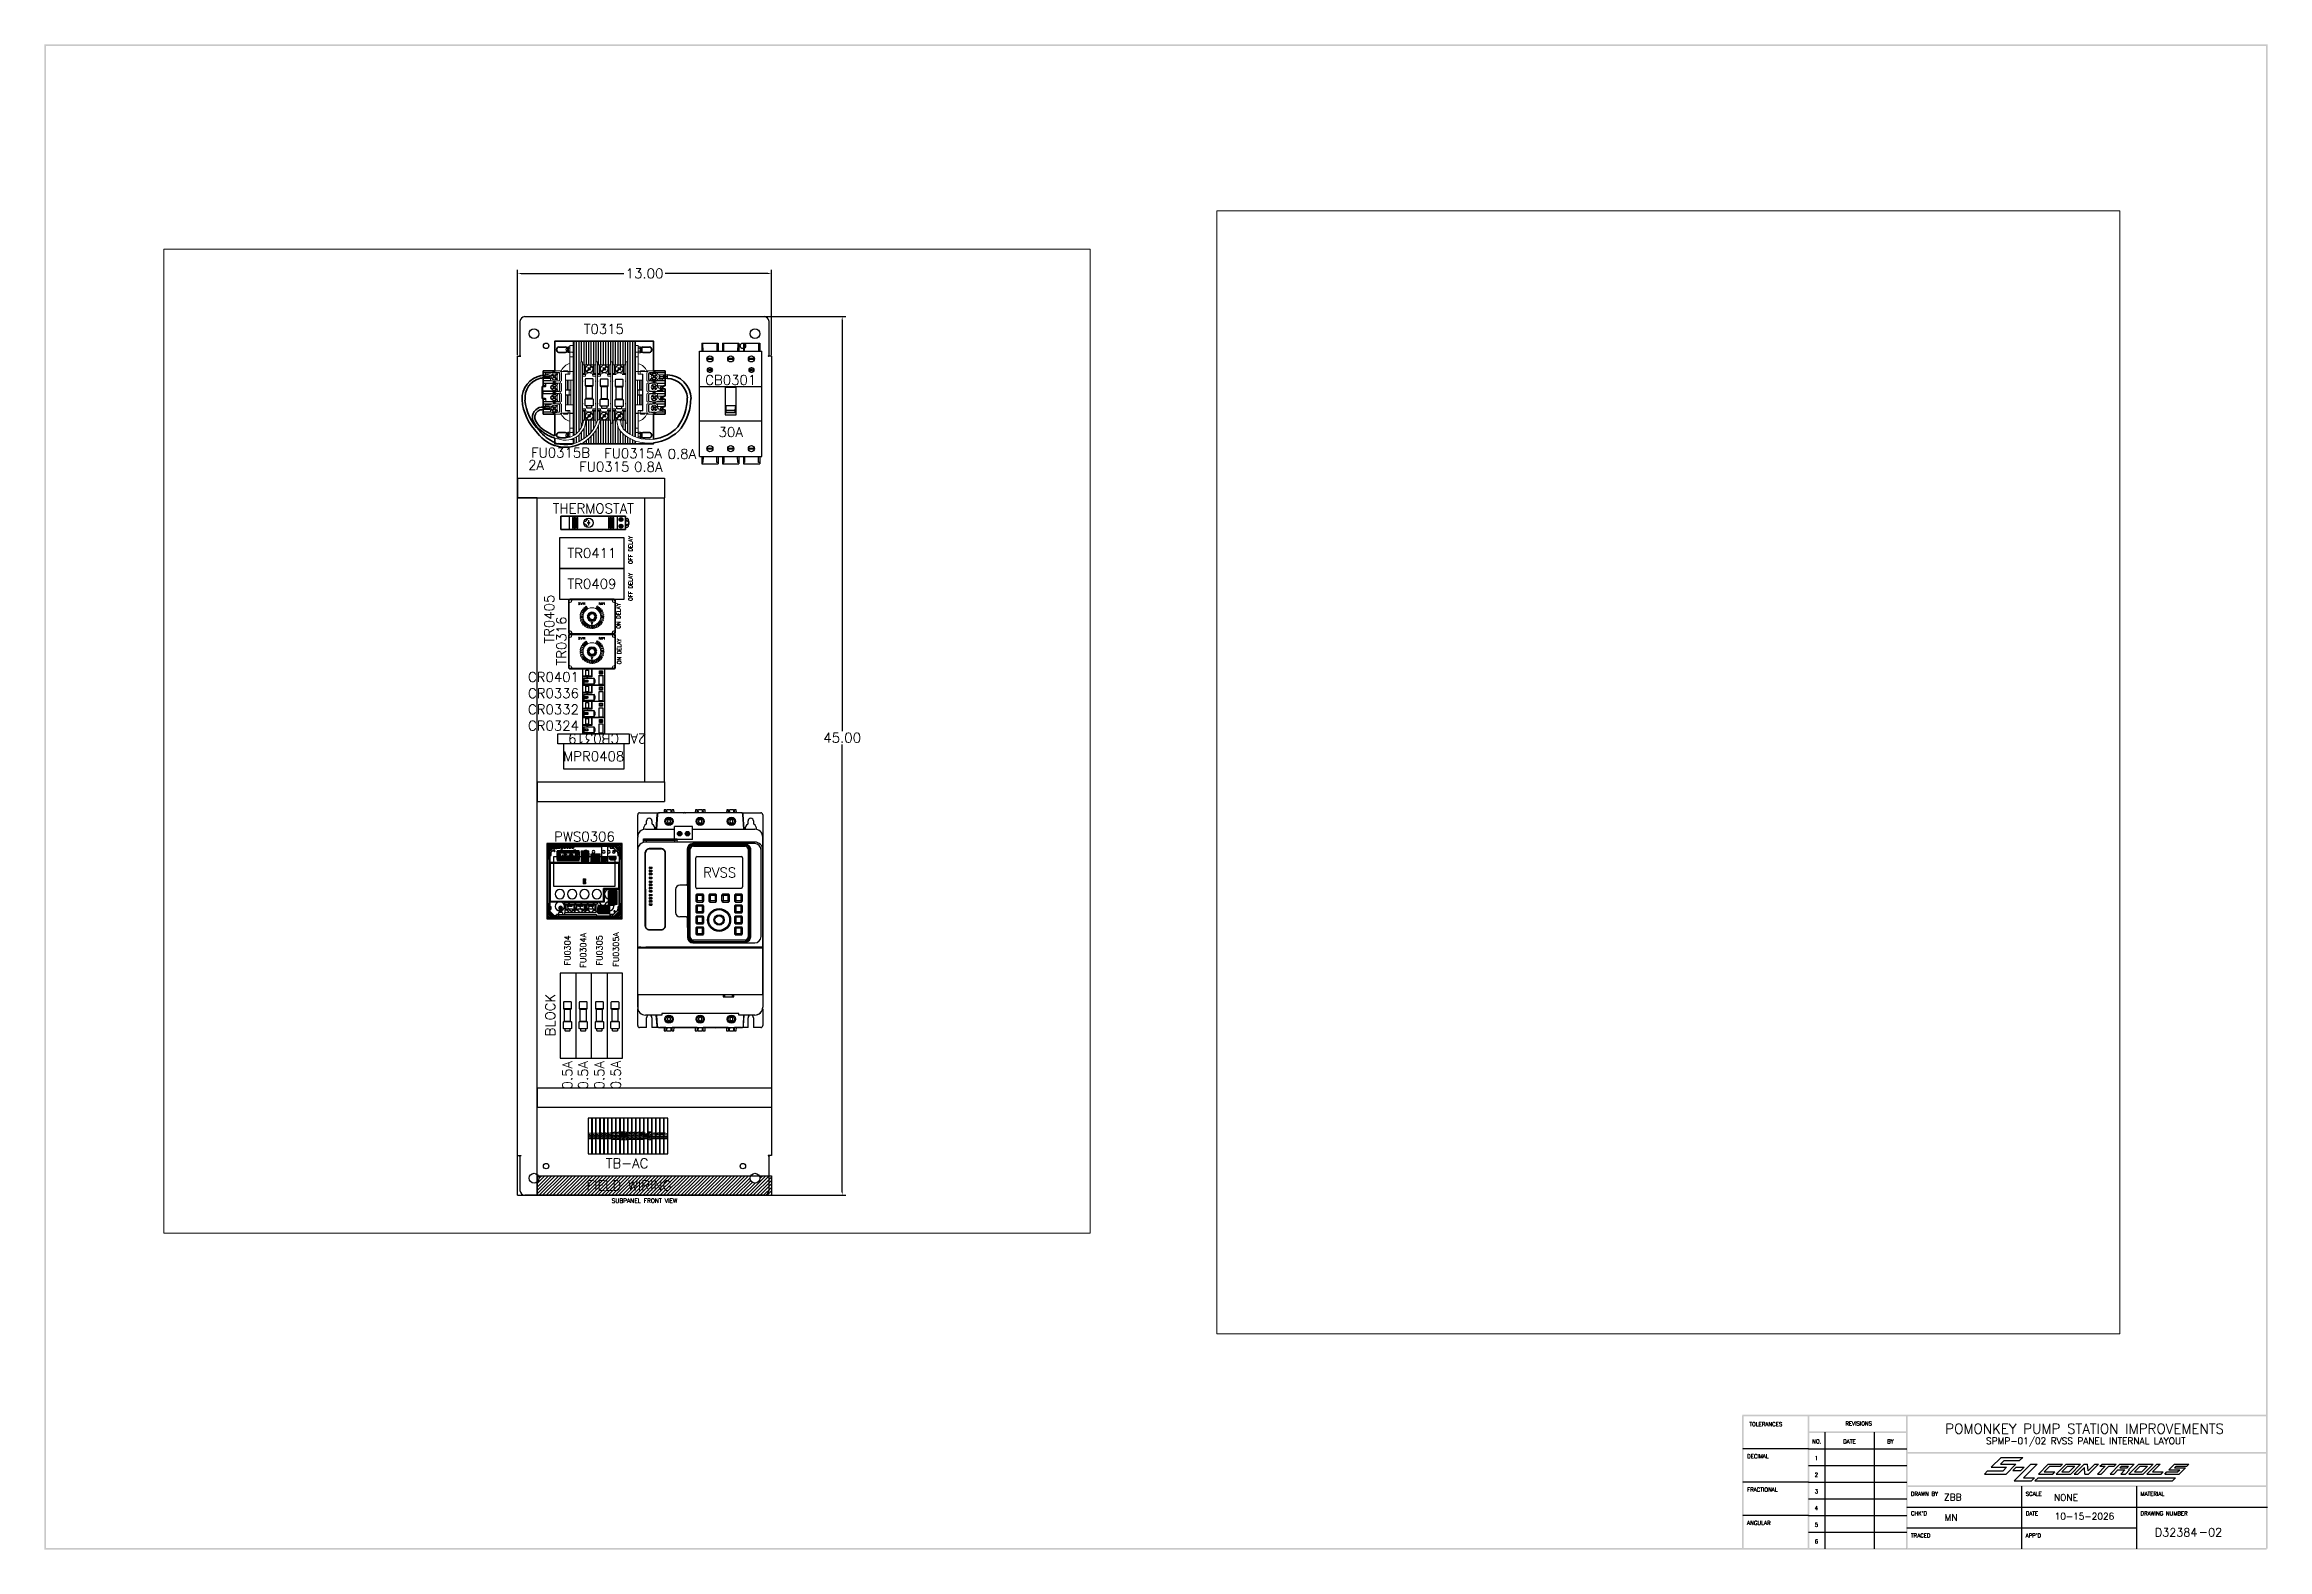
# Paper-space layout 'Layout1' of a CAD drawing. Header units: inches. Extents: x 0.31 to 9.8, y 0.76 to 7.19.
# The model-space entities are those that its viewports show. They can reach past a viewport. Long polylines and large blocks are cut down to what shows.
import ezdxf
from ezdxf.enums import TextEntityAlignment as Align

# ---------------------------------------------------------------- set-up
doc = ezdxf.new("R2010")
doc.units = ezdxf.units.IN
doc.header["$MEASUREMENT"] = 0
doc.set_wipeout_variables(frame=1)
doc.linetypes.add('HIDDEN', pattern=[0.2, 0.1, -0.1])
doc.layers.add('CONTINUOUS1', color=7, linetype='Continuous', lineweight=20)
doc.layers.add('CONTINUOUS2', color=254, linetype='Continuous', lineweight=40)
for name, color, linetype in [('DRAW', 7, 'Continuous'), ('MAIN-1', 7, 'Continuous'), ('MAIN-2', 7, 'Continuous'), ('PDF_Geometry', 7, 'Continuous'), ('PRTG', 130, 'Continuous'), ('PSYMS', 7, 'Continuous'), ('PTAG', 150, 'Continuous'), ('PWIRE', 84, 'Continuous')]:
    doc.layers.add(name, color=color, linetype=linetype)
doc.layers.add('VIEWPORTS', color=10, linetype='Continuous', plot=False)
doc.styles.add('ROMANS', font='ROMANS')
doc.styles.get("Standard").update_dxf_attribs({"font": 'romans.shx'})
doc.styles.add('WD', font='romans.shx')
doc.dimstyles.get("Standard").update_dxf_attribs({"dimtxt": 0.18, "dimasz": 0.18, "dimexe": 0.18, "dimexo": 0.0625, "dimgap": 0.09, "dimtad": 0, "dimtih": 1, "dimtoh": 1, "dimdec": 4, "dimzin": 0, "dimdsep": 46, "dimtxsty": 'Standard', "dimcen": 0.09, "dimadec": 0, "dimazin": 0, "dimtfac": 1, "dimtdec": 4, "dimtofl": 0, "dimtmove": 0, "dimatfit": 3, "dimfxl": 1, "dimtolj": 1, "dimtzin": 0, "dimarcsym": 0})

# ---------------------------------------------------------------- blocks, each defined once
blk = doc.blocks.new('LOGO')
at = {"color": 4}
for p, q in [((1.288, 0.284), (1.438, 0.432)), ((1.43, 0.331), (1.485, 0.386)), ((1.438, 0.432), (1.766, 0.432)), ((1.485, 0.386), (1.718, 0.386)), ((1.718, 0.386), (1.766, 0.432)), ((1.185, 0.182), (1.232, 0.229)), ((1.185, 0.182), (1.513, 0.182)), ((1.232, 0.229), (1.466, 0.229)), ((1.288, 0.284), (1.521, 0.284)), ((1.43, 0.331), (1.663, 0.331)), ((1.466, 0.229), (1.521, 0.284)), ((1.513, 0.182), (1.663, 0.331)), ((1.617, 0.237), (1.665, 0.284)), ((1.617, 0.237), (1.74, 0.237)), ((1.638, 0.081), (1.891, 0.331)), ((1.638, 0.081), (1.898, 0.081)), ((1.665, 0.284), (1.788, 0.284)), ((1.74, 0.237), (1.788, 0.284)), ((1.78, 0.128), (1.986, 0.331)), ((1.78, 0.128), (1.946, 0.128)), ((1.891, 0.331), (1.986, 0.331)), ((1.898, 0.081), (1.946, 0.128)), ((1.953, 0.081), (2, 0.128)), ((1.953, 0.081), (4.049, 0.081)), ((2, 0.128), (2.176, 0.128)), ((2.169, 0.128), (4.097, 0.128)), ((4.049, 0.081), (4.097, 0.128))]:
    blk.add_line(p, q, dxfattribs=at)
at = {"color": 6}
for p, q in [((2.005, 0.182), (2.155, 0.331)), ((2.005, 0.182), (2.224, 0.182)), ((2.092, 0.214), (2.179, 0.3)), ((2.092, 0.214), (2.256, 0.214)), ((2.155, 0.331), (2.374, 0.331)), ((2.179, 0.3), (2.343, 0.3)), ((2.224, 0.182), (2.256, 0.214)), ((2.279, 0.182), (2.429, 0.331)), ((2.279, 0.182), (2.498, 0.182)), ((2.343, 0.3), (2.374, 0.331)), ((2.365, 0.214), (2.452, 0.3)), ((2.365, 0.214), (2.475, 0.214)), ((2.429, 0.331), (2.648, 0.331)), ((2.452, 0.3), (2.561, 0.3)), ((2.475, 0.214), (2.561, 0.3)), ((2.498, 0.182), (2.648, 0.331)), ((2.552, 0.182), (2.702, 0.331)), ((2.552, 0.182), (2.607, 0.182)), ((2.607, 0.182), (2.707, 0.282)), ((2.702, 0.331), (2.757, 0.331)), ((2.716, 0.182), (2.707, 0.282)), ((2.716, 0.182), (2.771, 0.182)), ((2.766, 0.232), (2.757, 0.331)), ((2.766, 0.232), (2.866, 0.331)), ((2.771, 0.182), (2.921, 0.331)), ((2.866, 0.331), (2.921, 0.331)), ((2.908, 0.182), (3.026, 0.3)), ((2.908, 0.182), (2.962, 0.182)), ((2.944, 0.3), (2.976, 0.331)), ((2.944, 0.3), (3.026, 0.3)), ((2.962, 0.182), (3.081, 0.3)), ((2.976, 0.331), (3.194, 0.331)), ((3.081, 0.3), (3.163, 0.3)), ((3.099, 0.182), (3.249, 0.331)), ((3.099, 0.182), (3.154, 0.182)), ((3.154, 0.182), (3.217, 0.245)), ((3.163, 0.3), (3.194, 0.331)), ((3.217, 0.245), (3.326, 0.245)), ((3.249, 0.331), (3.468, 0.331)), ((3.249, 0.276), (3.272, 0.3)), ((3.249, 0.276), (3.358, 0.276)), ((3.263, 0.182), (3.326, 0.245)), ((3.263, 0.182), (3.332, 0.182)), ((3.272, 0.3), (3.382, 0.3)), ((3.332, 0.182), (3.395, 0.245)), ((3.358, 0.276), (3.382, 0.3)), ((3.381, 0.245), (3.468, 0.331)), ((3.381, 0.245), (3.395, 0.245)), ((3.386, 0.182), (3.536, 0.331)), ((3.386, 0.182), (3.605, 0.182)), ((3.473, 0.214), (3.559, 0.3)), ((3.473, 0.214), (3.582, 0.214)), ((3.536, 0.331), (3.755, 0.331)), ((3.559, 0.3), (3.669, 0.3)), ((3.582, 0.214), (3.669, 0.3)), ((3.605, 0.182), (3.755, 0.331)), ((3.66, 0.182), (3.81, 0.331)), ((3.66, 0.182), (3.878, 0.182)), ((3.746, 0.214), (3.864, 0.331)), ((3.746, 0.214), (3.91, 0.214)), ((3.81, 0.331), (3.864, 0.331)), ((3.878, 0.182), (3.91, 0.214)), ((3.933, 0.182), (3.965, 0.214)), ((3.933, 0.182), (4.152, 0.182)), ((3.965, 0.214), (4.129, 0.214)), ((3.996, 0.245), (4.083, 0.331)), ((3.996, 0.245), (4.16, 0.245)), ((4.037, 0.245), (4.147, 0.245)), ((4.083, 0.331), (4.302, 0.331)), ((4.083, 0.276), (4.106, 0.3)), ((4.083, 0.276), (4.178, 0.276)), ((4.083, 0.276), (4.247, 0.276)), ((4.106, 0.3), (4.27, 0.3)), ((4.129, 0.214), (4.16, 0.245)), ((4.152, 0.182), (4.247, 0.276)), ((4.27, 0.3), (4.302, 0.331))]:
    blk.add_line(p, q, dxfattribs=at)
blk = doc.blocks.new('S&L Title Block V2')
at = {"color": 2}
for p, q in [((27.15, 1.763), (27.15, 0.012)), ((27.9, 1.763), (27.9, 0.012)), ((26.9, 1.513), (25.9, 1.513)), ((26.9, 1.513), (28.4, 1.513)), ((26.9, 1.013), (25.9, 1.013)), ((26.9, 1.263), (28.4, 1.263)), ((26.9, 1.013), (28.4, 1.013)), ((26.9, 0.763), (28.4, 0.763)), ((30.15, 0.95), (30.15, 0.012)), ((31.9, 0.95), (31.9, 0.012)), ((26.9, 0.513), (25.9, 0.513)), ((26.9, 0.513), (28.4, 0.513)), ((28.4, 0.638), (33.9, 0.638)), ((26.9, 0.263), (28.4, 0.263)), ((28.4, 0.325), (31.9, 0.325)), ((28.4, 0.012), (28.4, 0.012))]:
    blk.add_line(p, q, dxfattribs=at)
for points in [[(0, 22.587), (0.025, 22.562), (33.9, 22.587), (33.875, 22.562)], [(0, 0), (0.025, 0.025), (0, 22.587), (0.025, 22.562)], [(33.9, 22.587), (33.875, 22.562), (33.9, 0.012), (33.875, 0.012)], [(25.887, 2.025), (25.912, 2), (33.9, 2.025), (33.9, 2)], [(25.887, 0.012), (25.912, 0.012), (25.887, 2.013), (25.912, 2.013)], [(26.887, 0.012), (26.912, 0.012), (26.887, 2.013), (26.912, 2.013)], [(28.387, 0.012), (28.412, 0.012), (28.387, 2.013), (28.412, 2.013)], [(26.9, 1.775), (26.9, 1.75), (28.4, 1.775), (28.4, 1.75)], [(28.4, 1.463), (28.4, 1.438), (33.9, 1.463), (33.9, 1.438)], [(28.4, 0.963), (28.4, 0.938), (33.9, 0.963), (33.9, 0.938)], [(33.888, 0), (33.888, 0.025), (0, 0), (0.025, 0.025)]]:
    blk.add_trace(points, dxfattribs=at)
at = {"color": 2, "linetype": 'Continuous'}
blk.add_blockref('LOGO', (28.4, 0.95), dxfattribs=at)
at = {"color": 2, "style": 'ROMANS'}
for s, p in [('TOLERANCES', (26.249, 1.851)), ('REVISIONS', (27.665, 1.861)), ('NO.', (27.025, 1.593)), ('DATE', (27.525, 1.593)), ('BY', (28.15, 1.593))]:
    blk.add_text(s, height=0.06, dxfattribs=at).set_placement(p, align=Align.CENTER)
for s, p in [('DECIMAL', (25.964, 1.369)), ('1', (26.995, 1.343)), ('2', (26.995, 1.093)), ('FRACTIONAL', (25.964, 0.869)), ('3', (26.995, 0.843)), ('DRAWN BY', (28.462, 0.806)), ('SCALE', (30.212, 0.806)), ('MATERIAL', (31.962, 0.806)), ('ANGULAR', (25.964, 0.369)), ('4', (26.995, 0.593)), ('5', (26.995, 0.343)), ("CHK'D", (28.462, 0.513)), ('DATE', (30.212, 0.513)), ('DRAWING NUMBER', (31.962, 0.513)), ('6', (26.995, 0.093)), ('TRACED', (28.462, 0.181)), ("APP'D", (30.212, 0.181))]:
    blk.add_text(s, height=0.06, dxfattribs=at).set_placement(p)
blk.add_text('-', height=0.125).set_placement((32.921, 0.2), align=Align.CENTER)
for tag, height, p in [('TITLE#1', 0.15, (31.11, 1.739)), ('TITLE#2', 0.1, (31.129, 1.58))]:
    blk.add_attdef(tag, text='', height=height).set_placement(p, align=Align.CENTER)
for tag, p, height in [('DRAWNBY', (28.968, 0.735), 0.1), ('SCALE', (30.644, 0.731), 0.1), ('CHKBY', (28.975, 0.429), 0.1), ('DATE', (30.653, 0.449), 0.1), ('SH#', (32.993, 0.197), 0.125)]:
    blk.add_attdef(tag, p, '', height=height)
blk.add_attdef('JOB#', text='', height=0.125).set_placement((32.83, 0.195), align=Align.RIGHT)
at = {"flags": 9}
blk.add_attdef('WD_TB', (0, 0), '', height=0.1, dxfattribs=at)
blk = doc.blocks.new('RXM2AB2B7')
for p, q in [((-0.42, -0.55), (-0.42, 0.55)), ((-0.42, 0.55), (0.01, 0.55)), ((-0.4, 0.34), (-0.37, 0.34)), ((-0.4, 0.31), (-0.4, 0.34)), ((-0.37, 0.31), (-0.4, 0.31)), ((-0.37, 0.51), (-0.06, 0.51)), ((-0.37, 0.34), (-0.37, 0.51)), ((-0.37, 0.49), (-0.26, 0.49)), ((-0.37, 0.34), (-0.37, 0.31)), ((-0.37, -0.01), (-0.37, 0.31)), ((-0.26, 0.51), (-0.25, 0.51)), ((-0.26, 0.49), (-0.26, 0.51)), ((-0.26, 0.3), (-0.26, 0.49)), ((-0.16, 0.3), (-0.26, 0.3)), ((-0.25, 0.51), (-0.17, 0.51)), ((-0.25, 0.51), (-0.25, 0.34)), ((-0.17, 0.34), (-0.25, 0.34)), ((-0.17, 0.51), (-0.17, 0.34)), ((-0.17, 0.51), (-0.16, 0.51)), ((-0.16, 0.51), (-0.16, 0.49)), ((-0.16, 0.49), (-0.16, 0.3)), ((-0.16, 0.49), (-0.06, 0.49)), ((-0.06, 0.51), (-0.06, 0.34)), ((-0.06, 0.34), (-0.06, 0.31)), ((-0.06, 0.34), (-0.03, 0.34)), ((-0.06, 0.31), (-0.06, -0.01)), ((-0.03, 0.31), (-0.06, 0.31)), ((-0.03, 0.34), (-0.03, 0.31)), ((0.01, 0.55), (0.04, 0.55)), ((0.01, 0.09), (0.01, 0.55)), ((0.04, 0.12), (0.01, 0.09)), ((0.42, 0.09), (0.01, 0.09)), ((0.04, 0.55), (0.42, 0.55)), ((0.04, 0.12), (0.04, 0.55)), ((0.42, 0.12), (0.04, 0.12)), ((0.07, 0.4), (0.36, 0.4)), ((0.07, 0.27), (0.07, 0.4)), ((0.36, 0.27), (0.07, 0.27)), ((0.36, 0.4), (0.36, 0.27)), ((0.42, 0.55), (0.42, 0.12)), ((0.42, 0.12), (0.42, 0.09)), ((0.42, 0.09), (0.42, -0.55)), ((0.42, -0.55), (-0.42, -0.55)), ((-0.39, -0.28), (0.09, -0.28)), ((-0.39, -0.46), (-0.39, -0.28)), ((0.09, -0.46), (-0.39, -0.46)), ((-0.06, -0.01), (-0.36, -0.01)), ((0.07, -0.46), (0.07, -0.28)), ((0.09, -0.28), (0.09, -0.46)), ((0.16, -0.45), (0.16, -0.29)), ((0.16, -0.29), (0.32, -0.29)), ((0.32, -0.45), (0.16, -0.45)), ((0.32, -0.29), (0.32, -0.45))]:
    blk.add_line(p, q)
for centre, radius, start, end in [((-0.21, 0.44), 0.035, 90, 270), ((-0.21, 0.44), 0.035, 270, 90), ((-0.21, 0.17), 0.24, 229.7718, 270), ((-0.21, 0.17), 0.24, 270, 310.2282), ((0.24, -0.37), 0.0425, 90, 270), ((0.24, -0.37), 0.0425, 270, 90)]:
    blk.add_arc(centre, radius, start, end)
blk = doc.blocks.new('9050JCK13V20')
at = {"layer": 'CONTINUOUS1'}
for points in [[(0.19, 1.75, 0.414214), (0.14, 1.7), (0.14, 1.7, -0.414214), (0.07, 1.63), (0.07, 1.63, 0.414214), (0.02, 1.58)], [(1.14, 1.11), (1.14, 1.14, 0.311755), (0.94, 0.94), (0.97, 0.94)], [(1.4, 0.94), (1.43, 0.94, 0.311755), (1.23, 1.14), (1.23, 1.11)], [(2.36, 1.58, 0.414214), (2.31, 1.63), (2.3, 1.63, -0.414214), (2.23, 1.7), (2.23, 1.7, 0.414214), (2.18, 1.75)], [(0.19, 0.03, -0.414214), (0.14, 0.08), (0.14, 0.09, 0.414214), (0.07, 0.16), (0.07, 0.16, -0.414214), (0.02, 0.21)], [(0.97, 0.85), (0.94, 0.85, 0.311755), (1.14, 0.65), (1.14, 0.68)], [(1.23, 0.68), (1.23, 0.65, 0.311755), (1.43, 0.85), (1.4, 0.85)], [(2.18, 0.03, 0.414214), (2.23, 0.08), (2.23, 0.09, -0.414214), (2.3, 0.16), (2.31, 0.16, 0.414214), (2.36, 0.21)]]:
    blk.add_lwpolyline(points, format="xyb", dxfattribs=at)
blk.add_lwpolyline([(0.02, 1.67), (0.02, 0.11, 0.414214), (0.1, 0.03), (2.28, 0.03, 0.414214), (2.36, 0.11), (2.36, 1.67, 0.414214), (2.28, 1.75), (0.1, 1.75, 0.414214)], format="xyb", close=True, dxfattribs=at)
for points in [[(0.78, 1.09), (0.64, 1.16), (0.67, 1.21), (0.81, 1.13)], [(0.82, 1.15), (0.69, 1.25), (0.73, 1.3), (0.85, 1.19)], [(0.87, 1.21), (0.76, 1.33), (0.81, 1.37), (0.91, 1.25)], [(0.93, 1.26), (0.84, 1.4), (0.9, 1.43), (0.98, 1.29)], [(1, 1.3), (0.94, 1.45), (0.99, 1.47), (1.05, 1.32)], [(1.07, 1.33), (1.04, 1.48), (1.1, 1.5), (1.12, 1.34)], [(1.15, 1.34), (1.14, 1.5), (1.2, 1.5), (1.2, 1.34)], [(1.23, 1.34), (1.25, 1.5), (1.31, 1.49), (1.28, 1.33)], [(1.31, 1.33), (1.35, 1.48), (1.41, 1.46), (1.35, 1.31)], [(1.38, 1.3), (1.45, 1.44), (1.51, 1.41), (1.42, 1.28)], [(1.49, 1.23), (1.59, 1.35), (1.54, 1.39), (1.45, 1.26)], [(1.51, 1.21), (1.63, 1.32), (1.67, 1.27), (1.54, 1.17)], [(1.56, 1.15), (1.69, 1.24), (1.72, 1.19), (1.58, 1.11)], [(1.62, 1.03), (1.77, 1.09), (1.75, 1.14), (1.6, 1.08)], [(0.64, 0.16), (0.64, 0.28), (0.6, 0.16), (0.55, 0.28), (0.55, 0.16)], [(0.74, 0.93), (0.58, 0.95), (0.59, 1.01), (0.75, 0.98)], [(0.74, 0.86), (0.58, 0.85), (0.58, 0.91), (0.74, 0.91)], [(0.75, 0.78), (0.6, 0.74), (0.58, 0.8), (0.74, 0.83)], [(0.75, 1.01), (0.6, 1.06), (0.62, 1.11), (0.77, 1.06)], [(0.78, 0.7), (0.63, 0.64), (0.61, 0.7), (0.76, 0.75)], [(0.82, 0.64), (0.68, 0.55), (0.65, 0.6), (0.79, 0.68)], [(0.69, 0.28), (0.69, 0.16)], [(0.87, 0.58), (0.75, 0.47), (0.71, 0.51), (0.84, 0.61)], [(0.74, 0.16), (0.74, 0.28), (0.82, 0.16), (0.82, 0.28)], [(0.93, 0.53), (0.83, 0.4), (0.79, 0.43), (0.89, 0.56)], [(1, 0.49), (0.92, 0.34), (0.87, 0.37), (0.95, 0.51)], [(1.4, 0.5), (1.48, 0.36), (1.53, 0.39), (1.44, 0.52)], [(1.5, 0.57), (1.61, 0.46), (1.57, 0.42), (1.47, 0.54)], [(1.56, 0.63), (1.68, 0.54), (1.65, 0.49), (1.52, 0.59)], [(1.55, 0.16), (1.55, 0.28), (1.59, 0.16), (1.64, 0.28), (1.64, 0.16)], [(1.6, 0.7), (1.74, 0.63), (1.71, 0.57), (1.57, 0.66)], [(1.62, 0.77), (1.78, 0.73), (1.76, 0.67), (1.61, 0.73)], [(1.62, 1.01), (1.78, 1.04), (1.79, 0.98), (1.63, 0.96)], [(1.64, 0.85), (1.8, 0.83), (1.79, 0.77), (1.63, 0.8)], [(1.64, 0.93), (1.8, 0.94), (1.8, 0.88), (1.64, 0.88)], [(1.76, 0.16), (1.72, 0.28), (1.67, 0.16)], [(1.69, 0.22), (1.74, 0.22)], [(1.79, 0.16), (1.87, 0.28)], [(1.79, 0.28), (1.87, 0.16)]]:
    blk.add_lwpolyline(points, dxfattribs=at)
blk.add_lwpolyline([(1.23, 1.18), (1.14, 1.18), (1.19, 1.32)], close=True, dxfattribs=at)
for radius in [0.45, 0.22, 0.19]:
    blk.add_circle((1.19, 0.89), radius, dxfattribs=at)
at = {"layer": 'CONTINUOUS2'}
for points in [[(2.31, 0, 0.454637), (2.38, 0.08), (2.38, 1.71, 0.454637), (2.31, 1.78), (0.07, 1.78, 0.454637), (0, 1.71), (0, 0.08, 0.454637), (0.07, 0)], [(1.34, 0.87), (1.39, 0.87), (1.39, 0.92), (1.34, 0.92, 12.419481)]]:
    blk.add_lwpolyline(points, format="xyb", close=True, dxfattribs=at)
blk = doc.blocks.new('30324R')
for p, q in [((0.8, 4.35), (0.8, 0)), ((2.4, 4.35), (2.4, 0))]:
    blk.add_line(p, q)
blk.add_lwpolyline([(0, 0), (1.6, 0), (1.6, 4.35), (0, 4.35)], close=True)
blk.add_lwpolyline([(1.6, 0), (3.2, 0), (3.2, 4.35), (1.6, 4.35)])
blk = doc.blocks.new('9926251002')
blk.add_lwpolyline([(-0.01, 0.93), (0.5, 0.93), (0.5, -2.72), (-0.01, -2.72)], close=True)
blk = doc.blocks.new('MINICAS_II')
blk.add_lwpolyline([(0, 0), (1.29, 0), (1.29, 3.11), (0, 3.11)], close=True)
blk = doc.blocks.new('7T.81.0.000.2403')
at = {"color": 7, "linetype": 'Continuous', "lineweight": 50}
for p, q in [((-0.34, 3.44), (-0.34, 3.49)), ((-0.34, 3.44), (-0.34, 3.42)), ((-0.34, 3.42), (-0.34, 3.07)), ((-0.34, 3.42), (-0.34, 3.42)), ((0.33, 3.5), (-0.33, 3.5)), ((0.34, 3.44), (0.34, 3.49)), ((0.34, 3.44), (0.34, 3.42)), ((0.34, 3.07), (0.34, 3.42)), ((0.34, 3.42), (0.34, 3.42)), ((-0.34, 3.07), (-0.34, 3.07)), ((-0.34, 3.07), (-0.34, 3.06)), ((-0.34, 3.01), (-0.34, 3.06)), ((-0.34, 2.99), (-0.34, 3.01)), ((-0.34, 2.99), (-0.34, 2.73)), ((-0.34, 2.99), (-0.34, 2.99)), ((-0.34, 2.73), (-0.34, 2.73)), ((-0.34, 2.69), (-0.34, 2.73)), ((-0.34, 2.73), (-0.34, 2.73)), ((-0.34, 2.65), (-0.34, 2.69)), ((-0.34, 2.65), (-0.34, 1.04)), ((-0.34, 2.65), (-0.34, 2.65)), ((0.34, 3.07), (0.34, 3.07)), ((0.34, 3.07), (0.34, 3.06)), ((0.34, 3.01), (0.34, 3.06)), ((0.34, 2.99), (0.34, 3.01)), ((0.34, 2.73), (0.34, 2.99)), ((0.34, 2.99), (0.34, 2.99)), ((0.34, 2.73), (0.34, 2.73)), ((0.34, 2.73), (0.34, 2.73)), ((0.34, 2.69), (0.34, 2.73)), ((0.34, 2.69), (0.34, 2.65)), ((0.34, 1.04), (0.34, 2.65)), ((0.34, 2.65), (0.34, 2.65)), ((-0.34, 1.04), (-0.34, 1.04)), ((-0.34, 1), (-0.34, 1.04)), ((-0.34, 1), (-0.34, 0.97)), ((-0.34, 0.97), (-0.34, 0.96)), ((-0.34, 0.96), (-0.34, 0.7)), ((-0.34, 0.96), (-0.34, 0.96)), ((-0.34, 0.7), (-0.34, 0.68)), ((-0.34, 0.7), (-0.34, 0.7)), ((-0.34, 0.68), (-0.34, 0.63)), ((-0.34, 0.63), (-0.34, 0.62)), ((-0.34, 0.62), (-0.34, 0.27)), ((-0.34, 0.62), (-0.34, 0.62)), ((-0.34, 0.27), (-0.34, 0.25)), ((-0.34, 0.27), (-0.34, 0.27)), ((-0.34, 0.25), (-0.34, 0.2)), ((0.33, 0.19), (-0.33, 0.19)), ((0.34, 1.04), (0.34, 1.04)), ((0.34, 1.04), (0.34, 1)), ((0.34, 1), (0.34, 0.97)), ((0.34, 0.96), (0.34, 0.97)), ((0.34, 0.7), (0.34, 0.96)), ((0.34, 0.96), (0.34, 0.96)), ((0.34, 0.7), (0.34, 0.68)), ((0.34, 0.7), (0.34, 0.7)), ((0.34, 0.68), (0.34, 0.63)), ((0.34, 0.62), (0.34, 0.63)), ((0.34, 0.27), (0.34, 0.62)), ((0.34, 0.62), (0.34, 0.62)), ((0.34, 0.27), (0.34, 0.25)), ((0.34, 0.27), (0.34, 0.27)), ((0.34, 0.25), (0.34, 0.2))]:
    blk.add_line(p, q, dxfattribs=at)
at = {"color": 7, "linetype": 'Continuous', "lineweight": 25}
for p, q in [((0.33, 3.07), (-0.33, 3.07)), ((0.33, 0.62), (-0.33, 0.62)), ((-0.22, 0.19), (-0.22, 0.09)), ((-0.14, 0.06), (-0.19, 0.06)), ((-0.06, 0.02), (-0.14, 0.06)), ((0.14, 0.06), (0.06, 0.02)), ((0.19, 0.06), (0.14, 0.06)), ((0.22, 0.19), (0.22, 0.09))]:
    blk.add_line(p, q, dxfattribs=at)
at = {"color": 7, "linetype": 'Continuous', "lineweight": 9}
for p, q in [((-0.08, 0.16), (-0.14, 0.16)), ((-0.14, 0.16), (-0.14, 0.1)), ((-0.14, 0.1), (-0.08, 0.1)), ((0.14, 0.16), (0.08, 0.16)), ((0.08, 0.1), (0.14, 0.1)), ((0.14, 0.1), (0.14, 0.16))]:
    blk.add_line(p, q, dxfattribs=at)
at = {"color": 7, "linetype": 'Continuous', "lineweight": 25}
for centre in [(-0.17, 0.42), (0.17, 0.42)]:
    blk.add_circle(centre, 0.0985, dxfattribs=at)
at = {"color": 7, "linetype": 'Continuous', "lineweight": 50}
for centre, start, end in [((-0.33, 3.49), 90, 180), ((0.33, 3.49), 0, 90), ((-0.33, 0.2), 180, 270), ((0.33, 0.2), 270, 0)]:
    blk.add_arc(centre, 0.00788, start, end, dxfattribs=at)
at = {"color": 7, "linetype": 'Continuous', "lineweight": 25}
for centre, radius, start, end in [((-0.33, 3.06), 0.00788, 90, 180), ((0.33, 3.06), 0.00788, 0, 90), ((-0.33, 0.63), 0.00788, 180, 270), ((-0.19, 0.09), 0.0315, 180, 270), ((0, 0.13), 0.128, 240.3782, 299.2932), ((0.19, 0.09), 0.0315, 270, 0), ((0.33, 0.63), 0.00788, 270, 0)]:
    blk.add_arc(centre, radius, start, end, dxfattribs=at)
at = {"color": 7, "linetype": 'Continuous', "lineweight": 9}
for start, end in [(134.6741, 160.5288), (199.4712, 340.5288), (19.4712, 45.3259)]:
    blk.add_arc((0, 0.13), 0.0887, start, end, dxfattribs=at)
at = {"layer": 'DRAW', "color": 7, "linetype": 'Continuous', "lineweight": 9}
for p, q in [((0.28, 2.91), (-0.28, 2.91)), ((-0.28, 2.91), (-0.28, 2.87)), ((-0.28, 2.87), (0.28, 2.87)), ((0.28, 2.83), (-0.28, 2.83)), ((-0.28, 2.83), (-0.28, 2.79)), ((-0.28, 2.79), (0.28, 2.79)), ((0.28, 2.75), (-0.28, 2.75)), ((-0.28, 2.75), (-0.28, 2.71)), ((-0.28, 2.71), (0.28, 2.71)), ((0.28, 2.67), (-0.28, 2.67)), ((-0.28, 2.67), (-0.28, 2.63)), ((-0.28, 2.63), (0.28, 2.63)), ((0.28, 2.87), (0.28, 2.91)), ((0.28, 2.79), (0.28, 2.83)), ((0.28, 2.71), (0.28, 2.75)), ((0.28, 2.63), (0.28, 2.67)), ((-0.12, 2.09), (-0.12, 2.06)), ((-0.12, 2.09), (-0.06, 2.09)), ((-0.12, 2.06), (-0.06, 2.06)), ((-0.02, 2.09), (-0.06, 2.09)), ((-0.06, 2.06), (-0.02, 2.06)), ((-0.05, 2.09), (-0.05, 2.06)), ((-0.04, 2.06), (-0.04, 2.06)), ((-0.02, 2.09), (-0.02, 2.13)), ((0.02, 2.13), (-0.02, 2.13)), ((0.02, 2.11), (-0.02, 2.11)), ((-0.02, 2.06), (-0.02, 2.02)), ((0.02, 2.04), (-0.02, 2.04)), ((0.02, 2.02), (-0.02, 2.02)), ((0.02, 2.13), (0.02, 2.09)), ((0.02, 2.09), (0.06, 2.09)), ((0.06, 2.06), (0.02, 2.06)), ((0.02, 2.02), (0.02, 2.06)), ((0.04, 2.06), (0.04, 2.06)), ((0.05, 2.06), (0.05, 2.09)), ((0.12, 2.09), (0.06, 2.09)), ((0.12, 2.06), (0.06, 2.06)), ((0.12, 2.06), (0.12, 2.09)), ((-0.28, 1.02), (-0.28, 1.06)), ((-0.28, 1.06), (0.28, 1.06)), ((0.28, 1.02), (-0.28, 1.02)), ((-0.28, 0.94), (-0.28, 0.98)), ((-0.28, 0.98), (0.28, 0.98)), ((0.28, 0.94), (-0.28, 0.94)), ((-0.28, 0.86), (-0.28, 0.9)), ((-0.28, 0.9), (0.28, 0.9)), ((0.28, 0.86), (-0.28, 0.86)), ((-0.28, 0.78), (-0.28, 0.82)), ((-0.28, 0.82), (0.28, 0.82)), ((0.28, 0.78), (-0.28, 0.78)), ((-0.23, 0.43), (-0.23, 0.41)), ((-0.19, 0.43), (-0.23, 0.43)), ((-0.23, 0.41), (-0.19, 0.41)), ((-0.19, 0.51), (-0.19, 0.5)), ((-0.19, 0.5), (-0.19, 0.43)), ((-0.18, 0.43), (-0.19, 0.43)), ((-0.19, 0.41), (-0.19, 0.34)), ((-0.18, 0.41), (-0.19, 0.41)), ((-0.19, 0.33), (-0.19, 0.34)), ((-0.16, 0.48), (-0.18, 0.48)), ((-0.18, 0.43), (-0.18, 0.48)), ((-0.18, 0.36), (-0.18, 0.41)), ((-0.18, 0.36), (-0.16, 0.36)), ((-0.16, 0.51), (-0.16, 0.5)), ((-0.16, 0.43), (-0.16, 0.5)), ((-0.16, 0.43), (-0.16, 0.48)), ((-0.11, 0.43), (-0.16, 0.43)), ((-0.16, 0.43), (-0.16, 0.43)), ((-0.16, 0.34), (-0.16, 0.41)), ((-0.16, 0.41), (-0.11, 0.41)), ((-0.16, 0.36), (-0.16, 0.41)), ((-0.16, 0.41), (-0.16, 0.41)), ((-0.16, 0.33), (-0.16, 0.34)), ((-0.11, 0.41), (-0.11, 0.43)), ((0.11, 0.43), (0.11, 0.41)), ((0.16, 0.43), (0.11, 0.43)), ((0.11, 0.41), (0.16, 0.41)), ((0.16, 0.51), (0.16, 0.5)), ((0.16, 0.5), (0.16, 0.43)), ((0.18, 0.48), (0.16, 0.48)), ((0.16, 0.43), (0.16, 0.48)), ((0.16, 0.43), (0.16, 0.43)), ((0.16, 0.41), (0.16, 0.34)), ((0.16, 0.36), (0.16, 0.41)), ((0.16, 0.41), (0.16, 0.41)), ((0.16, 0.36), (0.18, 0.36)), ((0.16, 0.33), (0.16, 0.34)), ((0.18, 0.43), (0.18, 0.48)), ((0.19, 0.43), (0.18, 0.43)), ((0.18, 0.36), (0.18, 0.41)), ((0.19, 0.41), (0.18, 0.41)), ((0.19, 0.51), (0.19, 0.5)), ((0.19, 0.43), (0.19, 0.5)), ((0.23, 0.43), (0.19, 0.43)), ((0.19, 0.34), (0.19, 0.41)), ((0.19, 0.41), (0.23, 0.41)), ((0.19, 0.33), (0.19, 0.34)), ((0.23, 0.41), (0.23, 0.43)), ((0.28, 1.06), (0.28, 1.02)), ((0.28, 0.98), (0.28, 0.94)), ((0.28, 0.9), (0.28, 0.86)), ((0.28, 0.82), (0.28, 0.78))]:
    blk.add_line(p, q, dxfattribs=at)
at = {"layer": 'DRAW', "color": 7, "linetype": 'Continuous', "lineweight": 25}
blk.add_circle((0, 2.08), 0.236, dxfattribs=at)
at = {"layer": 'DRAW', "color": 7, "linetype": 'Continuous', "lineweight": 9}
for centre, radius, start, end in [((-0.28, 2.35), 0.236, 284.4898, 345.5102), ((-0.03, 2.29), 0.0197, 98.1301, 165.5102), ((0.03, 2.29), 0.0197, 14.4898, 81.8699), ((0.28, 2.35), 0.236, 194.4898, 255.5102), ((-0.21, 2.11), 0.0197, 104.4898, 171.8699), ((0.21, 2.11), 0.0197, 8.1301, 75.5102), ((-0.17, 0.42), 0.0907, 100.0154, 259.9846), ((-0.17, 0.42), 0.0907, 79.9846, 100.0154), ((-0.17, 0.42), 0.0907, 259.9846, 280.0154), ((-0.17, 0.42), 0.0907, 0, 79.9846), ((-0.17, 0.42), 0.0907, 280.0154, 0), ((0.17, 0.42), 0.0907, 100.0154, 259.9846), ((0.17, 0.42), 0.0907, 79.9846, 100.0154), ((0.17, 0.42), 0.0907, 259.9846, 280.0154), ((0.17, 0.42), 0.0907, 0, 79.9846), ((0.17, 0.42), 0.0907, 280.0154, 0)]:
    blk.add_arc(centre, radius, start, end, dxfattribs=at)
blk = doc.blocks.new('ATMR1_2')
at = {"layer": 'PDF_Geometry', "lineweight": 30}
for points in [[(0.4, 1.02), (0.4, 1.34, 0.41622), (0.37, 1.37), (0.02, 1.37, 0.414306), (-0.01, 1.34), (-0.01, 1.02)], [(0.34, -0.01), (0.33, -0.01), (0.33, -0.01), (0.33, -0.01), (0.33, -0.01), (0.32, -0.02), (0.32, -0.02), (0.32, -0.02), (0.32, -0.02), (0.32, -0.1, -0.416214), (0.29, -0.13), (0.1, -0.13, -0.414302), (0.07, -0.1), (0.07, -0.02), (0.07, -0.02), (0.07, -0.02), (0.07, -0.02), (0.07, -0.01), (0.06, -0.01), (0.06, -0.01), (0.06, -0.01), (0.06, -0.01)]]:
    blk.add_lwpolyline(points, format="xyb", dxfattribs=at)
for points in [[(-0.01, 1.02), (0.03, 1), (0.36, 1), (0.4, 1.02)], [(0.36, 0.38), (0.36, 0.98), (0.03, 0.98), (0.03, 0.38)]]:
    blk.add_lwpolyline(points, close=True, dxfattribs=at)
blk.add_lwpolyline([(0.37, -0.01), (0.02, -0.01, -0.414313), (-0.01, 0.02), (-0.01, 0.34), (0.03, 0.37), (0.36, 0.37), (0.4, 0.34), (0.4, 0.02, -0.416227)], format="xyb", close=True, dxfattribs=at)
for points in [[(0.4, 0.34), (-0.01, 0.34)], [(0.04, 1), (0.04, 0.98)], [(0.04, 0.37), (0.04, 0.38)], [(0.35, 1), (0.35, 0.98)], [(0.35, 0.37), (0.35, 0.38)]]:
    blk.add_lwpolyline(points, dxfattribs=at)
blk = doc.blocks.new('9070TF150D1')
for p, q in [((2.67, 0.61), (2.67, 5.43)), ((2.79, 0.7), (2.79, 5.43)), ((2.92, 0.83), (2.92, 5.43)), ((3.04, 4.37), (3.04, 5.43)), ((3.17, 4.23), (3.17, 5.43)), ((3.29, 4.23), (3.29, 5.43)), ((3.42, 4.23), (3.42, 5.43)), ((3.54, 4.23), (3.54, 5.43)), ((3.67, 4.23), (3.67, 5.43)), ((3.79, 4.37), (3.79, 5.43)), ((3.92, 4.23), (3.92, 5.43)), ((4.04, 4.23), (4.04, 5.43)), ((4.17, 4.23), (4.17, 5.43)), ((4.29, 4.23), (4.29, 5.43)), ((4.42, 4.23), (4.42, 5.43)), ((4.54, 4.23), (4.54, 5.43)), ((4.67, 4.23), (4.67, 5.43)), ((4.79, 4.23), (4.79, 5.43)), ((4.92, 4.23), (4.92, 5.43)), ((5.04, 4.23), (5.04, 5.43)), ((5.17, 4.23), (5.17, 5.43)), ((5.29, 4.23), (5.29, 5.43)), ((5.42, 0.74), (5.42, 5.43)), ((5.54, 0.66), (5.54, 5.43)), ((5.67, 0.59), (5.67, 5.43)), ((5.79, 0.53), (5.79, 5.43)), ((3.04, 1.02), (3.04, 1.24)), ((3.29, 0.54), (3.29, 1.38)), ((3.42, 0.65), (3.42, 1.38)), ((3.54, 0.79), (3.54, 1.38)), ((3.67, 0.96), (3.67, 1.38)), ((3.79, 1.19), (3.79, 1.24)), ((4.04, 0.18), (4.04, 1.38)), ((4.17, 0.18), (4.17, 1.38)), ((4.29, 0.18), (4.29, 1.38)), ((4.42, 0.18), (4.42, 1.38)), ((4.54, 0.18), (4.54, 1.38)), ((4.67, 0.18), (4.67, 1.38)), ((4.79, 0.18), (4.79, 1.38)), ((5.04, 1.33), (5.04, 1.38)), ((5.17, 0.97), (5.17, 1.38)), ((5.29, 0.84), (5.29, 1.38)), ((2.67, 0.2), (2.67, 0.47)), ((2.79, 0.24), (2.79, 0.54)), ((2.92, 0.3), (2.92, 0.64)), ((3.04, 0.36), (3.04, 0.78)), ((3.04, 0.18), (3.04, 0.2)), ((3.17, 0.44), (3.17, 0.98)), ((3.17, 0.18), (3.17, 0.27)), ((3.29, 0.18), (3.29, 0.36)), ((3.42, 0.18), (3.42, 0.46)), ((3.54, 0.18), (3.54, 0.58)), ((3.67, 0.18), (3.67, 0.72)), ((3.79, 0.18), (3.79, 0.9)), ((3.92, 0.18), (3.92, 1.14)), ((4.92, 0.18), (4.92, 1.07)), ((5.04, 0.18), (5.04, 0.82)), ((5.17, 0.18), (5.17, 0.7)), ((5.29, 0.18), (5.29, 0.6)), ((5.42, 0.18), (5.42, 0.51)), ((5.54, 0.18), (5.54, 0.44)), ((5.67, 0.18), (5.67, 0.38)), ((5.79, 0.18), (5.79, 0.33))]:
    blk.add_line(p, q)
for points in [[(5.8, 0.53), (5.8, 5.43), (2.61, 5.43), (2.61, 0.58)], [(2.61, 0.44), (2.61, 0.18), (2.61, 0.18)], [(3.01, 0.18), (5.8, 0.18), (5.8, 0.32)]]:
    blk.add_lwpolyline(points)
at = {"layer": 'CONTINUOUS1'}
for p, q in [((1.88, 5.13), (2.21, 5.13)), ((2.21, 4.86), (1.88, 4.86)), ((2.36, 5.14), (2.35, 5.12)), ((2.35, 5.12), (2.35, 4.87)), ((2.35, 4.87), (2.36, 4.85)), ((2.45, 5.14), (2.36, 5.14)), ((2.36, 4.85), (2.45, 4.85)), ((2.38, 5.07), (2.45, 5.07)), ((2.38, 4.92), (2.45, 4.92)), ((2.61, 5.21), (2.45, 5.21)), ((2.45, 5.21), (2.45, 3.74)), ((2.45, 4.85), (2.45, 5.14)), ((2.61, 4.87), (2.45, 4.87)), ((2.61, 4.64), (2.45, 4.64)), ((2.6, 4.82), (2.61, 4.83)), ((2.61, 4.82), (2.6, 4.82)), ((2.61, 5.21), (2.61, 4.83)), ((2.61, 4.82), (2.61, 0.8)), ((5.8, 4.83), (5.8, 5.21)), ((5.8, 5.21), (5.95, 5.21)), ((5.8, 5.21), (5.95, 5.21)), ((5.8, 4.87), (5.95, 4.87)), ((5.8, 4.83), (5.81, 4.82)), ((5.81, 4.82), (5.8, 4.82)), ((5.8, 0.8), (5.8, 4.82)), ((5.8, 4.64), (5.95, 4.64)), ((5.95, 3.74), (5.95, 5.21)), ((5.95, 5.15), (6.05, 5.15)), ((5.95, 4.84), (5.95, 5.15)), ((6.03, 5.07), (5.95, 5.07)), ((6.03, 4.92), (5.95, 4.92)), ((6.03, 4.92), (5.95, 4.92)), ((6.05, 4.84), (5.95, 4.84)), ((6.05, 5.15), (6.06, 5.13)), ((6.06, 4.86), (6.05, 4.84)), ((6.06, 5.13), (6.06, 4.86)), ((6.06, 5.13), (6.13, 5.13)), ((6.06, 4.86), (6.13, 4.86)), ((6.13, 5.13), (6.15, 5.11)), ((6.13, 4.86), (6.15, 4.88)), ((6.15, 5.11), (6.15, 4.88)), ((6.52, 5.13), (6.19, 5.13)), ((6.19, 4.86), (6.52, 4.86)), ((1.02, 3.68), (1.02, 3.66)), ((1.02, 3.54), (1.02, 3.57)), ((1.06, 3.66), (1.06, 3.68)), ((1.06, 3.57), (1.06, 3.55)), ((1.08, 3.91), (1.08, 3.69)), ((1.08, 3.91), (2.02, 3.91)), ((1.08, 3.83), (1.52, 3.83)), ((1.08, 3.81), (1.46, 3.81)), ((1.08, 3.81), (1.51, 3.81)), ((1.08, 3.69), (1.2, 3.69)), ((1.46, 3.69), (1.08, 3.69)), ((1.08, 3.69), (1.08, 3.54)), ((1.08, 3.62), (1.42, 3.62)), ((1.08, 3.61), (1.42, 3.61)), ((1.08, 3.54), (1.08, 3.16)), ((1.46, 3.54), (1.08, 3.54)), ((1.08, 3.42), (1.46, 3.42)), ((1.2, 3.79), (1.2, 3.69)), ((1.46, 3.79), (1.2, 3.79)), ((1.34, 3.72), (1.27, 3.72)), ((1.27, 3.69), (1.4, 3.69)), ((1.42, 3.69), (1.42, 3.54)), ((1.42, 3.66), (1.45, 3.66)), ((1.42, 3.66), (1.45, 3.66)), ((1.42, 3.66), (1.45, 3.66)), ((1.42, 3.65), (1.45, 3.65)), ((1.42, 3.65), (1.45, 3.65)), ((1.42, 3.65), (1.45, 3.65)), ((1.42, 3.65), (1.45, 3.65)), ((1.42, 3.65), (1.45, 3.65)), ((1.42, 3.64), (1.45, 3.64)), ((1.42, 3.64), (1.45, 3.64)), ((1.42, 3.64), (1.45, 3.64)), ((1.42, 3.64), (1.45, 3.64)), ((1.42, 3.63), (1.45, 3.63)), ((1.42, 3.63), (1.45, 3.63)), ((1.42, 3.63), (1.45, 3.63)), ((1.42, 3.63), (1.45, 3.63)), ((1.42, 3.63), (1.45, 3.63)), ((1.42, 3.62), (1.45, 3.62)), ((1.42, 3.62), (1.45, 3.62)), ((1.42, 3.62), (1.45, 3.62)), ((1.42, 3.62), (1.45, 3.62)), ((1.42, 3.62), (1.45, 3.62)), ((1.42, 3.61), (1.45, 3.61)), ((1.42, 3.61), (1.45, 3.61)), ((1.42, 3.61), (1.45, 3.61)), ((1.42, 3.61), (1.45, 3.61)), ((1.42, 3.6), (1.45, 3.6)), ((1.42, 3.6), (1.45, 3.6)), ((1.42, 3.6), (1.45, 3.6)), ((1.42, 3.6), (1.45, 3.6)), ((1.42, 3.6), (1.45, 3.6)), ((1.42, 3.59), (1.45, 3.59)), ((1.42, 3.59), (1.45, 3.59)), ((1.42, 3.59), (1.45, 3.59)), ((1.42, 3.59), (1.45, 3.59)), ((1.42, 3.58), (1.45, 3.58)), ((1.42, 3.58), (1.45, 3.58)), ((1.42, 3.58), (1.45, 3.58)), ((1.42, 3.58), (1.45, 3.58)), ((1.42, 3.58), (1.45, 3.58)), ((1.42, 3.57), (1.45, 3.57)), ((1.42, 3.57), (1.45, 3.57)), ((1.42, 3.57), (1.45, 3.57)), ((1.42, 3.57), (1.45, 3.57)), ((1.42, 3.57), (1.45, 3.57)), ((1.42, 3.56), (1.45, 3.56)), ((1.46, 3.81), (1.46, 3.79)), ((1.46, 3.54), (1.46, 3.41)), ((1.62, 3.61), (1.53, 3.71)), ((1.55, 3.83), (1.74, 3.83)), ((1.65, 3.64), (1.55, 3.74)), ((1.6, 3.76), (1.57, 3.76)), ((1.57, 3.56), (1.62, 3.61)), ((1.57, 3.47), (1.6, 3.47)), ((1.59, 3.54), (1.65, 3.59)), ((1.65, 3.64), (1.7, 3.69)), ((1.74, 3.49), (1.65, 3.59)), ((1.67, 3.61), (1.72, 3.66)), ((1.77, 3.52), (1.67, 3.61)), ((1.81, 3.76), (1.69, 3.76)), ((1.69, 3.47), (1.81, 3.47)), ((1.76, 3.71), (1.81, 3.71)), ((1.76, 3.51), (1.81, 3.51)), ((1.77, 3.83), (1.89, 3.83)), ((1.78, 3.81), (1.89, 3.81)), ((1.78, 3.71), (1.78, 3.76)), ((1.78, 3.51), (1.78, 3.47)), ((1.81, 3.71), (1.81, 3.76)), ((1.81, 3.51), (1.81, 3.47)), ((1.92, 3.78), (1.92, 3.45)), ((1.94, 3.78), (1.94, 3.45)), ((2.02, 3.91), (2.02, 3.88)), ((2.02, 3.88), (2.61, 3.88)), ((2.02, 3.8), (2.02, 3.41)), ((2.12, 3.92), (2.12, 3.88)), ((2.12, 3.92), (2.34, 3.92)), ((2.22, 3.75), (2.36, 3.75)), ((2.22, 3.75), (2.22, 1.86)), ((2.22, 3.44), (2.22, 2.93)), ((2.22, 3.44), (2.61, 3.44)), ((2.45, 3.74), (2.23, 3.74)), ((2.23, 3.74), (2.23, 1.88)), ((2.23, 3.43), (2.61, 3.43)), ((2.31, 3.44), (2.31, 2.93)), ((2.33, 3.43), (2.33, 2.94)), ((2.34, 3.92), (2.34, 3.88)), ((2.36, 3.88), (2.36, 3.75)), ((2.4, 3.44), (2.4, 2.93)), ((2.61, 3.88), (2.45, 3.88)), ((2.49, 3.44), (2.49, 2.18)), ((2.5, 3.43), (2.5, 2.94)), ((2.61, 3.88), (2.61, 1.74)), ((3.01, 4.37), (3.01, 1.24)), ((3.09, 4.37), (3.01, 4.37)), ((3.09, 4.37), (3.09, 1.24)), ((3.09, 4.23), (3.78, 4.23)), ((3.09, 3.77), (3.18, 3.77)), ((3.24, 3.72), (3.09, 3.72)), ((3.24, 3.65), (3.09, 3.65)), ((3.18, 3.77), (3.18, 4.23)), ((3.19, 4.23), (3.19, 3.73)), ((3.21, 4.08), (3.19, 4.08)), ((3.21, 3.86), (3.19, 3.86)), ((3.19, 3.73), (3.28, 3.73)), ((3.21, 4.23), (3.21, 3.73)), ((3.22, 4.22), (3.37, 4.22)), ((3.22, 4.07), (3.22, 4.22)), ((3.22, 3.8), (3.22, 3.95)), ((3.37, 3.8), (3.22, 3.8)), ((3.37, 4.23), (3.23, 4.23)), ((3.23, 4.23), (3.23, 4.08)), ((3.23, 3.95), (3.23, 3.8)), ((3.23, 3.8), (3.37, 3.8)), ((3.24, 3.72), (3.24, 3.65)), ((3.54, 4.16), (3.3, 3.88)), ((3.57, 4.14), (3.32, 3.86)), ((3.36, 4.06), (3.38, 4.09)), ((3.49, 3.95), (3.36, 4.06)), ((3.51, 3.98), (3.38, 4.09)), ((3.49, 3.95), (3.51, 3.98)), ((3.65, 4.23), (3.5, 4.23)), ((3.5, 4.22), (3.64, 4.22)), ((3.5, 3.8), (3.65, 3.8)), ((3.64, 3.8), (3.5, 3.8)), ((3.67, 3.73), (3.59, 3.73)), ((3.62, 3.72), (3.78, 3.72)), ((3.62, 3.72), (3.62, 3.65)), ((3.62, 3.65), (3.78, 3.65)), ((3.64, 4.07), (3.64, 4.22)), ((3.64, 3.8), (3.64, 3.95)), ((3.65, 4.23), (3.65, 4.08)), ((3.65, 3.95), (3.65, 3.8)), ((3.66, 4.23), (3.66, 3.73)), ((3.67, 3.86), (3.66, 3.86)), ((3.67, 4.23), (3.67, 3.73)), ((3.69, 3.77), (3.69, 4.23)), ((3.78, 3.77), (3.69, 3.77)), ((3.78, 1.24), (3.78, 4.37)), ((3.86, 4.37), (3.78, 4.37)), ((3.86, 1.37), (3.86, 4.37)), ((3.86, 4.23), (4.55, 4.23)), ((3.86, 3.77), (3.95, 3.77)), ((4.01, 3.72), (3.86, 3.72)), ((4.01, 3.65), (3.86, 3.65)), ((3.95, 3.77), (3.95, 4.23)), ((3.96, 4.23), (3.96, 3.73)), ((3.98, 4.08), (3.96, 4.08)), ((3.98, 3.86), (3.96, 3.86)), ((3.96, 3.73), (4.05, 3.73)), ((3.98, 4.23), (3.98, 3.73)), ((3.99, 4.22), (4.14, 4.22)), ((3.99, 4.07), (3.99, 4.22)), ((3.99, 3.8), (3.99, 3.95)), ((4.14, 3.8), (3.99, 3.8)), ((4.14, 4.23), (4, 4.23)), ((4, 4.23), (4, 4.08)), ((4, 3.95), (4, 3.8)), ((4, 3.8), (4.14, 3.8)), ((4.01, 3.72), (4.01, 3.65)), ((4.31, 4.16), (4.07, 3.88)), ((4.34, 4.14), (4.09, 3.86)), ((4.13, 4.06), (4.15, 4.09)), ((4.26, 3.95), (4.13, 4.06)), ((4.28, 3.98), (4.15, 4.09)), ((4.26, 3.95), (4.28, 3.98)), ((4.42, 4.23), (4.27, 4.23)), ((4.27, 4.22), (4.41, 4.22)), ((4.27, 3.8), (4.42, 3.8)), ((4.41, 3.8), (4.27, 3.8)), ((4.44, 3.73), (4.36, 3.73)), ((4.39, 3.72), (4.55, 3.72)), ((4.39, 3.72), (4.39, 3.65)), ((4.39, 3.65), (4.55, 3.65)), ((4.41, 4.07), (4.41, 4.22)), ((4.41, 3.8), (4.41, 3.95)), ((4.42, 4.23), (4.42, 4.08)), ((4.42, 3.95), (4.42, 3.8)), ((4.43, 4.23), (4.43, 3.73)), ((4.44, 3.86), (4.43, 3.86)), ((4.44, 4.23), (4.44, 3.73)), ((4.46, 3.77), (4.46, 4.23)), ((4.55, 3.77), (4.46, 3.77)), ((4.55, 1.24), (4.55, 4.37)), ((4.63, 4.37), (4.55, 4.37)), ((4.63, 1.24), (4.63, 4.37)), ((4.63, 4.23), (5.32, 4.23)), ((4.63, 3.77), (4.72, 3.77)), ((4.78, 3.72), (4.63, 3.72)), ((4.72, 3.77), (4.72, 4.23)), ((4.73, 4.23), (4.73, 3.73)), ((4.75, 4.08), (4.73, 4.08)), ((4.75, 3.86), (4.73, 3.86)), ((4.73, 3.73), (4.82, 3.73)), ((4.75, 4.23), (4.75, 3.73)), ((4.76, 4.07), (4.76, 4.22)), ((4.76, 4.22), (4.91, 4.22)), ((4.76, 3.8), (4.76, 3.95)), ((4.91, 3.8), (4.76, 3.8)), ((4.77, 4.23), (4.77, 4.08)), ((4.91, 4.23), (4.77, 4.23)), ((4.77, 3.95), (4.77, 3.8)), ((4.77, 3.8), (4.91, 3.8)), ((5.08, 4.16), (4.84, 3.88)), ((5.11, 4.14), (4.86, 3.86)), ((4.9, 4.06), (4.92, 4.09)), ((5.03, 3.95), (4.9, 4.06)), ((5.05, 3.98), (4.92, 4.09)), ((5.03, 3.95), (5.05, 3.98)), ((5.19, 4.23), (5.04, 4.23)), ((5.04, 4.22), (5.18, 4.22)), ((5.04, 3.8), (5.19, 3.8)), ((5.18, 3.8), (5.04, 3.8)), ((5.21, 3.73), (5.13, 3.73)), ((5.16, 3.72), (5.32, 3.72)), ((5.18, 4.07), (5.18, 4.22)), ((5.18, 3.8), (5.18, 3.95)), ((5.19, 4.23), (5.19, 4.08)), ((5.19, 3.95), (5.19, 3.8)), ((5.2, 4.23), (5.2, 3.73)), ((5.21, 3.86), (5.2, 3.86)), ((5.21, 4.23), (5.21, 3.73)), ((5.23, 3.77), (5.23, 4.23)), ((5.32, 3.77), (5.23, 3.77)), ((5.32, 1.24), (5.32, 4.37)), ((5.4, 4.37), (5.32, 4.37)), ((5.4, 1.24), (5.4, 4.37)), ((5.8, 3.88), (5.95, 3.88)), ((6.39, 3.88), (5.8, 3.88)), ((5.8, 1.74), (5.8, 3.88)), ((6.19, 3.44), (5.8, 3.44)), ((6.17, 3.43), (5.8, 3.43)), ((5.91, 2.17), (5.91, 3.44)), ((5.91, 2.94), (5.91, 3.43)), ((5.95, 3.74), (6.17, 3.74)), ((6.01, 2.93), (6.01, 3.44)), ((6.05, 3.75), (6.05, 3.88)), ((6.19, 3.75), (6.05, 3.75)), ((6.07, 3.88), (6.07, 3.92)), ((6.29, 3.92), (6.07, 3.92)), ((6.08, 2.94), (6.08, 3.43)), ((6.1, 2.93), (6.1, 3.44)), ((6.17, 1.88), (6.17, 3.74)), ((6.19, 1.86), (6.19, 3.75)), ((6.19, 2.93), (6.19, 3.44)), ((6.29, 3.88), (6.29, 3.92)), ((6.39, 3.88), (6.39, 3.91)), ((7.33, 3.91), (6.39, 3.91)), ((6.39, 3.41), (6.39, 3.8)), ((6.47, 3.44), (6.47, 3.78)), ((6.49, 3.44), (6.49, 3.78)), ((6.63, 3.83), (6.52, 3.83)), ((6.62, 3.81), (6.52, 3.81)), ((6.55, 3.72), (6.55, 3.8)), ((6.91, 3.8), (6.55, 3.8)), ((6.65, 3.72), (6.55, 3.72)), ((6.55, 3.51), (6.55, 3.43)), ((6.66, 3.51), (6.55, 3.51)), ((6.55, 3.43), (6.91, 3.43)), ((6.59, 3.72), (6.59, 3.8)), ((6.59, 3.51), (6.59, 3.43)), ((6.64, 3.71), (6.74, 3.62)), ((6.87, 3.83), (6.66, 3.83)), ((6.67, 3.74), (6.76, 3.64)), ((6.74, 3.62), (6.68, 3.57)), ((6.76, 3.59), (6.71, 3.54)), ((6.81, 3.69), (6.76, 3.64)), ((6.76, 3.59), (6.86, 3.49)), ((6.84, 3.67), (6.79, 3.62)), ((6.79, 3.62), (6.88, 3.52)), ((7.33, 3.83), (6.89, 3.83)), ((7.33, 3.81), (6.9, 3.81)), ((6.94, 3.73), (6.94, 3.81)), ((7.33, 3.81), (6.94, 3.81)), ((6.94, 3.43), (7.2, 3.43)), ((6.94, 3.42), (6.94, 3.43)), ((7.33, 3.42), (6.94, 3.42)), ((7, 3.71), (7.44, 3.71)), ((7.05, 3.67), (7, 3.67)), ((7.05, 3.67), (7, 3.67)), ((7.05, 3.67), (7, 3.67)), ((7.05, 3.67), (7, 3.67)), ((7.05, 3.66), (7, 3.66)), ((7.05, 3.66), (7, 3.66)), ((7.05, 3.66), (7, 3.66)), ((7.05, 3.66), (7, 3.66)), ((7.05, 3.65), (7, 3.65)), ((7.05, 3.65), (7, 3.65)), ((7.05, 3.65), (7, 3.65)), ((7.05, 3.65), (7, 3.65)), ((7.05, 3.64), (7, 3.64)), ((7.05, 3.64), (7, 3.64)), ((7.05, 3.64), (7, 3.64)), ((7.05, 3.63), (7, 3.63)), ((7.05, 3.63), (7, 3.63)), ((7.05, 3.63), (7, 3.63)), ((7.05, 3.63), (7, 3.63)), ((7.05, 3.62), (7, 3.62)), ((7.05, 3.62), (7, 3.62)), ((7.05, 3.62), (7, 3.62)), ((7.05, 3.62), (7, 3.62)), ((7.05, 3.61), (7, 3.61)), ((7.05, 3.61), (7, 3.61)), ((7.05, 3.61), (7, 3.61)), ((7.05, 3.6), (7, 3.6)), ((7.05, 3.6), (7, 3.6)), ((7.05, 3.6), (7, 3.6)), ((7.05, 3.6), (7, 3.6)), ((7.05, 3.59), (7, 3.59)), ((7.05, 3.59), (7, 3.59)), ((7.05, 3.59), (7, 3.59)), ((7.05, 3.59), (7, 3.59)), ((7.05, 3.58), (7, 3.58)), ((7.05, 3.58), (7, 3.58)), ((7.05, 3.58), (7, 3.58)), ((7.05, 3.57), (7, 3.57)), ((7.05, 3.57), (7, 3.57)), ((7.05, 3.57), (7, 3.57)), ((7.05, 3.57), (7, 3.57)), ((7.05, 3.56), (7, 3.56)), ((7.05, 3.56), (7, 3.56)), ((7.05, 3.56), (7, 3.56)), ((7.05, 3.56), (7, 3.56)), ((7.05, 3.55), (7, 3.55)), ((7, 3.53), (7.44, 3.53)), ((7.05, 3.71), (7.05, 3.53)), ((7.44, 3.62), (7.05, 3.62)), ((7.44, 3.61), (7.05, 3.61)), ((7.07, 3.5), (7.14, 3.5)), ((7.2, 3.43), (7.2, 3.53)), ((7.33, 3.71), (7.33, 3.91)), ((7.33, 3.53), (7.33, 3.15)), ((7.44, 3.71), (7.44, 3.53)), ((7.47, 3.67), (7.44, 3.67)), ((7.47, 3.67), (7.44, 3.67)), ((7.47, 3.67), (7.44, 3.67)), ((7.47, 3.67), (7.44, 3.67)), ((7.47, 3.66), (7.44, 3.66)), ((7.47, 3.66), (7.44, 3.66)), ((7.47, 3.66), (7.44, 3.66)), ((7.47, 3.66), (7.44, 3.66)), ((7.47, 3.65), (7.44, 3.65)), ((7.47, 3.65), (7.44, 3.65)), ((7.47, 3.65), (7.44, 3.65)), ((7.47, 3.65), (7.44, 3.65)), ((7.47, 3.64), (7.44, 3.64)), ((7.47, 3.64), (7.44, 3.64)), ((7.47, 3.64), (7.44, 3.64)), ((7.47, 3.63), (7.44, 3.63)), ((7.47, 3.63), (7.44, 3.63)), ((7.47, 3.63), (7.44, 3.63)), ((7.47, 3.63), (7.44, 3.63)), ((7.47, 3.62), (7.44, 3.62)), ((7.47, 3.62), (7.44, 3.62)), ((7.47, 3.62), (7.44, 3.62)), ((7.47, 3.62), (7.44, 3.62)), ((7.47, 3.61), (7.44, 3.61)), ((7.47, 3.61), (7.44, 3.61)), ((7.47, 3.61), (7.44, 3.61)), ((7.47, 3.6), (7.44, 3.6)), ((7.47, 3.6), (7.44, 3.6)), ((7.47, 3.6), (7.44, 3.6)), ((7.47, 3.6), (7.44, 3.6)), ((7.47, 3.59), (7.44, 3.59)), ((7.47, 3.59), (7.44, 3.59)), ((7.47, 3.59), (7.44, 3.59)), ((7.47, 3.59), (7.44, 3.59)), ((7.47, 3.58), (7.44, 3.58)), ((7.47, 3.58), (7.44, 3.58)), ((7.47, 3.58), (7.44, 3.58)), ((7.47, 3.57), (7.44, 3.57)), ((7.47, 3.57), (7.44, 3.57)), ((7.47, 3.57), (7.44, 3.57)), ((7.47, 3.57), (7.44, 3.57)), ((7.47, 3.56), (7.44, 3.56)), ((7.47, 3.56), (7.44, 3.56)), ((7.47, 3.56), (7.44, 3.56)), ((7.47, 3.56), (7.44, 3.56)), ((7.47, 3.55), (7.44, 3.55)), ((1.03, 3.11), (1.22, 3.11)), ((1.03, 2.5), (1.22, 2.5)), ((1.06, 2.5), (1.06, 3.11)), ((1.06, 2.89), (1.78, 2.89)), ((1.06, 2.73), (1.78, 2.73)), ((1.08, 3.41), (1.51, 3.41)), ((1.08, 3.4), (1.52, 3.4)), ((1.08, 3.29), (1.52, 3.29)), ((1.08, 3.28), (1.51, 3.28)), ((1.08, 3.27), (1.46, 3.27)), ((1.08, 3.16), (1.2, 3.16)), ((1.08, 2.89), (1.08, 2.73)), ((1.08, 2.89), (1.08, 2.73)), ((1.08, 2.88), (1.46, 2.88)), ((1.08, 2.88), (1.51, 2.88)), ((1.08, 2.86), (1.52, 2.86)), ((1.08, 2.75), (1.52, 2.75)), ((1.08, 2.74), (1.46, 2.74)), ((1.08, 2.74), (1.51, 2.74)), ((1.08, 2.46), (1.22, 2.46)), ((1.08, 2.08), (1.08, 2.46)), ((1.08, 2.34), (1.46, 2.34)), ((1.08, 2.34), (1.51, 2.34)), ((1.08, 2.33), (1.52, 2.33)), ((1.18, 2.5), (1.18, 2.47)), ((1.18, 2.47), (1.22, 2.47)), ((1.2, 3.26), (1.2, 3.11)), ((1.22, 3.26), (1.2, 3.26)), ((1.22, 3.26), (1.78, 3.26)), ((1.22, 3.26), (1.22, 3.11)), ((1.22, 2.5), (1.22, 2.35)), ((1.22, 2.35), (1.78, 2.35)), ((1.46, 3.28), (1.46, 3.26)), ((1.46, 2.89), (1.46, 2.88)), ((1.46, 2.74), (1.46, 2.73)), ((1.46, 2.35), (1.46, 2.34)), ((1.62, 3.07), (1.53, 3.17)), ((1.62, 2.54), (1.53, 2.63)), ((1.54, 3.4), (1.75, 3.4)), ((1.54, 2.86), (1.75, 2.86)), ((1.54, 2.32), (1.75, 2.32)), ((1.55, 3.3), (1.74, 3.3)), ((1.65, 3.1), (1.55, 3.2)), ((1.55, 2.76), (1.75, 2.76)), ((1.65, 2.56), (1.55, 2.66)), ((1.57, 3.02), (1.62, 3.07)), ((1.57, 2.49), (1.62, 2.54)), ((1.59, 3), (1.65, 3.05)), ((1.59, 2.46), (1.65, 2.51)), ((1.65, 3.1), (1.7, 3.15)), ((1.74, 2.95), (1.65, 3.05)), ((1.65, 2.56), (1.7, 2.61)), ((1.74, 2.42), (1.65, 2.51)), ((1.67, 3.07), (1.72, 3.13)), ((1.77, 2.98), (1.67, 3.07)), ((1.67, 2.54), (1.72, 2.59)), ((1.77, 2.44), (1.67, 2.54)), ((1.76, 3.17), (1.78, 3.17)), ((1.76, 2.98), (1.78, 2.98)), ((1.76, 2.64), (1.78, 2.64)), ((1.76, 2.44), (1.78, 2.44)), ((1.77, 3.29), (1.89, 3.29)), ((1.77, 2.75), (1.89, 2.75)), ((1.78, 3.4), (1.89, 3.4)), ((1.78, 3.28), (1.89, 3.28)), ((1.78, 2.86), (1.89, 2.86)), ((1.78, 2.74), (1.89, 2.74)), ((1.78, 2.33), (1.89, 2.33)), ((1.79, 3.41), (1.89, 3.41)), ((1.79, 2.88), (1.89, 2.88)), ((1.79, 2.34), (1.89, 2.34)), ((1.81, 3.21), (1.81, 3.23)), ((1.81, 2.92), (1.81, 2.94)), ((1.81, 2.67), (1.81, 2.7)), ((1.81, 2.38), (1.81, 2.41)), ((1.92, 3.24), (1.92, 2.91)), ((1.92, 2.71), (1.92, 2.37)), ((1.94, 3.24), (1.94, 2.91)), ((1.94, 2.71), (1.94, 2.37)), ((2.02, 3.27), (2.02, 2.88)), ((2.02, 2.74), (2.02, 2.34)), ((2.22, 2.93), (2.49, 2.93)), ((2.22, 2.68), (2.22, 2.18)), ((2.22, 2.68), (2.49, 2.68)), ((2.23, 2.94), (2.5, 2.94)), ((2.23, 2.67), (2.5, 2.67)), ((2.31, 2.68), (2.31, 2.18)), ((2.33, 2.67), (2.33, 2.18)), ((2.4, 2.68), (2.4, 2.18)), ((2.41, 2.94), (2.41, 2.67)), ((2.5, 2.67), (2.5, 2.18)), ((2.61, 3.25), (2.61, 2.37)), ((3.11, 3.4), (3.09, 3.4)), ((3.11, 3.36), (3.09, 3.36)), ((3.11, 3.4), (3.11, 3.36)), ((3.76, 3.4), (3.78, 3.4)), ((3.76, 3.4), (3.76, 3.36)), ((3.76, 3.36), (3.78, 3.36)), ((3.88, 3.4), (3.86, 3.4)), ((3.88, 3.36), (3.86, 3.36)), ((3.88, 3.4), (3.88, 3.36)), ((4.53, 3.4), (4.55, 3.4)), ((4.53, 3.4), (4.53, 3.36)), ((4.53, 3.36), (4.55, 3.36)), ((4.65, 3.4), (4.63, 3.4)), ((4.65, 3.36), (4.63, 3.36)), ((4.65, 3.4), (4.65, 3.36)), ((5.3, 3.4), (5.32, 3.4)), ((5.3, 3.4), (5.3, 3.36)), ((5.3, 3.36), (5.32, 3.36)), ((5.8, 2.37), (5.8, 3.25)), ((6.17, 2.94), (5.91, 2.94)), ((6.19, 2.93), (5.91, 2.93)), ((6.19, 2.68), (5.91, 2.68)), ((6.17, 2.67), (5.91, 2.67)), ((5.91, 2.18), (5.91, 2.67)), ((6, 2.67), (6, 2.94)), ((6.01, 2.17), (6.01, 2.68)), ((6.08, 2.18), (6.08, 2.67)), ((6.1, 2.17), (6.1, 2.68)), ((6.19, 2.17), (6.19, 2.68)), ((6.39, 2.88), (6.39, 3.27)), ((6.39, 2.34), (6.39, 2.74)), ((6.47, 2.91), (6.47, 3.24)), ((6.47, 2.37), (6.47, 2.71)), ((6.49, 2.91), (6.49, 3.24)), ((6.49, 2.37), (6.49, 2.71)), ((6.63, 3.41), (6.52, 3.41)), ((6.64, 3.4), (6.52, 3.4)), ((6.63, 3.29), (6.52, 3.29)), ((6.62, 3.27), (6.52, 3.27)), ((6.63, 2.88), (6.52, 2.88)), ((6.64, 2.86), (6.52, 2.86)), ((6.63, 2.75), (6.52, 2.75)), ((6.62, 2.74), (6.52, 2.74)), ((6.63, 2.34), (6.52, 2.34)), ((6.64, 2.32), (6.52, 2.32)), ((6.64, 3.17), (6.74, 3.08)), ((6.64, 2.64), (6.74, 2.54)), ((6.86, 3.39), (6.66, 3.39)), ((6.87, 3.29), (6.66, 3.29)), ((6.86, 2.86), (6.66, 2.86)), ((6.87, 2.76), (6.66, 2.76)), ((6.86, 2.32), (6.66, 2.32)), ((6.67, 3.2), (6.76, 3.1)), ((6.67, 2.66), (6.76, 2.57)), ((6.74, 3.08), (6.68, 3.03)), ((6.74, 2.54), (6.68, 2.49)), ((6.76, 3.05), (6.71, 3)), ((6.76, 2.51), (6.71, 2.46)), ((6.81, 3.15), (6.76, 3.1)), ((6.76, 3.05), (6.86, 2.96)), ((6.81, 2.62), (6.76, 2.57)), ((6.76, 2.51), (6.86, 2.42)), ((6.84, 3.13), (6.79, 3.08)), ((6.79, 3.08), (6.88, 2.98)), ((6.84, 2.59), (6.79, 2.54)), ((6.79, 2.54), (6.88, 2.44)), ((7.33, 3.4), (6.89, 3.4)), ((7.33, 3.29), (6.89, 3.29)), ((7.33, 2.86), (6.89, 2.86)), ((7.33, 2.75), (6.89, 2.75)), ((7.33, 2.32), (6.89, 2.32)), ((7.33, 3.41), (6.9, 3.41)), ((7.33, 3.27), (6.9, 3.27)), ((7.33, 2.88), (6.9, 2.88)), ((7.33, 2.74), (6.9, 2.74)), ((7.33, 2.34), (6.9, 2.34)), ((6.94, 3.07), (6.94, 3.27)), ((7.33, 3.27), (6.94, 3.27)), ((7.33, 3.15), (6.94, 3.15)), ((6.94, 3.07), (7, 3.07)), ((6.94, 2.9), (7.2, 2.9)), ((6.94, 2.88), (6.94, 2.9)), ((7.33, 2.88), (6.94, 2.88)), ((6.94, 2.53), (6.94, 2.74)), ((7.33, 2.73), (6.94, 2.73)), ((7.33, 2.62), (6.94, 2.62)), ((6.94, 2.53), (7, 2.53)), ((6.94, 2.36), (7.2, 2.36)), ((6.94, 2.34), (6.94, 2.36)), ((7.33, 2.34), (6.94, 2.34)), ((7, 3.03), (7, 3.07)), ((7, 2.49), (7, 2.53)), ((7.14, 3), (7.01, 3)), ((7.14, 2.46), (7.01, 2.46)), ((7.07, 2.96), (7.14, 2.96)), ((7.07, 2.43), (7.14, 2.43)), ((7.08, 3.04), (7.08, 3.09)), ((7.08, 2.51), (7.08, 2.55)), ((7.14, 3.03), (7.1, 3.03)), ((7.14, 2.49), (7.1, 2.49)), ((7.11, 3.04), (7.11, 3.09)), ((7.11, 2.51), (7.11, 2.55)), ((7.23, 3.1), (7.12, 3.1)), ((7.23, 2.56), (7.12, 2.56)), ((7.23, 3.15), (7.14, 3.15)), ((7.14, 3.09), (7.2, 3.09)), ((7.23, 2.61), (7.14, 2.61)), ((7.14, 2.55), (7.2, 2.55)), ((7.18, 3.1), (7.18, 3.15)), ((7.18, 2.56), (7.18, 2.61)), ((7.2, 2.9), (7.2, 3.09)), ((7.33, 3), (7.2, 3)), ((7.2, 2.36), (7.2, 2.55)), ((7.33, 2.46), (7.2, 2.46)), ((7.23, 3.1), (7.23, 3.15)), ((7.23, 2.56), (7.23, 2.61)), ((7.33, 2.62), (7.33, 3)), ((7.33, 2.08), (7.33, 2.46)), ((1.02, 2.06), (1.02, 2.04)), ((1.02, 1.93), (1.02, 1.95)), ((1.06, 2.04), (1.06, 2.06)), ((1.06, 1.95), (1.06, 1.93)), ((1.08, 2.22), (1.52, 2.22)), ((1.08, 2.2), (1.46, 2.2)), ((1.08, 2.2), (1.51, 2.2)), ((1.08, 2.08), (1.2, 2.08)), ((1.46, 2.07), (1.08, 2.07)), ((1.08, 2.07), (1.08, 1.93)), ((1.08, 2), (1.42, 2)), ((1.08, 1.99), (1.42, 1.99)), ((1.08, 1.93), (1.08, 1.7)), ((1.46, 1.93), (1.08, 1.93)), ((1.08, 1.81), (1.46, 1.81)), ((1.08, 1.8), (1.51, 1.8)), ((1.08, 1.79), (1.52, 1.79)), ((1.08, 1.7), (2.02, 1.7)), ((1.46, 2.18), (1.2, 2.18)), ((1.2, 2.18), (1.2, 2.07)), ((1.34, 2.11), (1.27, 2.11)), ((1.27, 2.08), (1.4, 2.08)), ((1.42, 2.07), (1.42, 1.93)), ((1.42, 2.05), (1.45, 2.05)), ((1.42, 2.04), (1.45, 2.04)), ((1.42, 2.04), (1.45, 2.04)), ((1.42, 2.04), (1.45, 2.04)), ((1.42, 2.04), (1.45, 2.04)), ((1.42, 2.03), (1.45, 2.03)), ((1.42, 2.03), (1.45, 2.03)), ((1.42, 2.03), (1.45, 2.03)), ((1.42, 2.03), (1.45, 2.03)), ((1.42, 2.03), (1.45, 2.03)), ((1.42, 2.02), (1.45, 2.02)), ((1.42, 2.02), (1.45, 2.02)), ((1.42, 2.02), (1.45, 2.02)), ((1.42, 2.02), (1.45, 2.02)), ((1.42, 2.01), (1.45, 2.01)), ((1.42, 2.01), (1.45, 2.01)), ((1.42, 2.01), (1.45, 2.01)), ((1.42, 2.01), (1.45, 2.01)), ((1.42, 2.01), (1.45, 2.01)), ((1.42, 2), (1.45, 2)), ((1.42, 2), (1.45, 2)), ((1.42, 2), (1.45, 2)), ((1.42, 2), (1.45, 2)), ((1.42, 2), (1.45, 2)), ((1.42, 1.99), (1.45, 1.99)), ((1.42, 1.99), (1.45, 1.99)), ((1.42, 1.99), (1.45, 1.99)), ((1.42, 1.99), (1.45, 1.99)), ((1.42, 1.98), (1.45, 1.98)), ((1.42, 1.98), (1.45, 1.98)), ((1.42, 1.98), (1.45, 1.98)), ((1.42, 1.98), (1.45, 1.98)), ((1.42, 1.98), (1.45, 1.98)), ((1.42, 1.97), (1.45, 1.97)), ((1.42, 1.97), (1.45, 1.97)), ((1.42, 1.97), (1.45, 1.97)), ((1.42, 1.97), (1.45, 1.97)), ((1.42, 1.96), (1.45, 1.96)), ((1.42, 1.96), (1.45, 1.96)), ((1.42, 1.96), (1.45, 1.96)), ((1.42, 1.96), (1.45, 1.96)), ((1.42, 1.96), (1.45, 1.96)), ((1.42, 1.95), (1.45, 1.95)), ((1.42, 1.95), (1.45, 1.95)), ((1.42, 1.95), (1.45, 1.95)), ((1.42, 1.95), (1.45, 1.95)), ((1.46, 2.2), (1.46, 2.18)), ((1.46, 1.93), (1.46, 1.81)), ((1.62, 2), (1.53, 2.09)), ((1.54, 1.79), (1.75, 1.79)), ((1.55, 2.22), (1.74, 2.22)), ((1.65, 2.02), (1.55, 2.12)), ((1.6, 2.14), (1.57, 2.14)), ((1.57, 1.95), (1.62, 2)), ((1.57, 1.85), (1.6, 1.85)), ((1.59, 1.92), (1.65, 1.97)), ((1.65, 2.02), (1.7, 2.08)), ((1.74, 1.88), (1.65, 1.97)), ((1.67, 2), (1.72, 2.05)), ((1.77, 1.9), (1.67, 2)), ((1.81, 2.14), (1.69, 2.14)), ((1.69, 1.85), (1.81, 1.85)), ((1.76, 2.1), (1.81, 2.1)), ((1.76, 1.9), (1.81, 1.9)), ((1.77, 2.22), (1.89, 2.22)), ((1.78, 2.2), (1.89, 2.2)), ((1.78, 2.1), (1.78, 2.14)), ((1.78, 1.9), (1.78, 1.85)), ((1.78, 1.79), (1.89, 1.79)), ((1.79, 1.8), (1.89, 1.8)), ((1.81, 2.1), (1.81, 2.14)), ((1.81, 1.9), (1.81, 1.85)), ((1.92, 2.17), (1.92, 1.84)), ((1.94, 2.17), (1.94, 1.84)), ((2.02, 2.2), (2.02, 1.82)), ((2.02, 1.74), (2.02, 1.7)), ((2.02, 1.74), (2.61, 1.74)), ((2.12, 1.74), (2.12, 1.69)), ((2.12, 1.69), (2.34, 1.69)), ((2.22, 2.18), (2.61, 2.18)), ((2.22, 1.86), (2.36, 1.86)), ((2.23, 2.18), (2.61, 2.18)), ((2.45, 1.88), (2.23, 1.88)), ((2.34, 1.74), (2.34, 1.69)), ((2.36, 1.86), (2.36, 1.74)), ((2.45, 1.88), (2.45, 0.52)), ((2.61, 1.73), (2.45, 1.73)), ((3.01, 1.24), (3.09, 1.24)), ((3.11, 2.26), (3.09, 2.26)), ((3.11, 2.21), (3.09, 2.21)), ((3.24, 1.96), (3.09, 1.96)), ((3.24, 1.9), (3.09, 1.9)), ((3.09, 1.85), (3.18, 1.85)), ((3.09, 1.38), (3.13, 1.38)), ((3.11, 2.21), (3.11, 2.26)), ((3.14, 1.39), (3.26, 1.39)), ((3.18, 1.85), (3.18, 1.39)), ((3.19, 1.39), (3.19, 1.88)), ((3.19, 1.88), (3.28, 1.88)), ((3.21, 1.75), (3.19, 1.75)), ((3.21, 1.53), (3.19, 1.53)), ((3.21, 1.39), (3.21, 1.88)), ((3.37, 1.82), (3.22, 1.82)), ((3.22, 1.82), (3.22, 1.67)), ((3.22, 1.54), (3.22, 1.39)), ((3.37, 1.82), (3.23, 1.82)), ((3.23, 1.82), (3.23, 1.67)), ((3.23, 1.55), (3.23, 1.4)), ((3.23, 1.4), (3.37, 1.4)), ((3.24, 1.9), (3.24, 1.96)), ((3.26, 1.39), (3.37, 1.39)), ((3.26, 1.38), (3.78, 1.38)), ((3.54, 1.76), (3.3, 1.47)), ((3.57, 1.74), (3.32, 1.45)), ((3.36, 1.66), (3.38, 1.68)), ((3.49, 1.55), (3.36, 1.66)), ((3.51, 1.57), (3.38, 1.68)), ((3.49, 1.55), (3.51, 1.57)), ((3.65, 1.82), (3.5, 1.82)), ((3.64, 1.82), (3.5, 1.82)), ((3.5, 1.4), (3.65, 1.4)), ((3.5, 1.39), (3.64, 1.39)), ((3.67, 1.88), (3.59, 1.88)), ((3.62, 1.96), (3.78, 1.96)), ((3.62, 1.9), (3.62, 1.96)), ((3.62, 1.9), (3.78, 1.9)), ((3.64, 1.82), (3.64, 1.67)), ((3.64, 1.54), (3.64, 1.39)), ((3.65, 1.82), (3.65, 1.67)), ((3.65, 1.55), (3.65, 1.4)), ((3.66, 1.38), (3.66, 1.88)), ((3.67, 1.75), (3.66, 1.75)), ((3.67, 1.38), (3.67, 1.88)), ((3.69, 1.85), (3.69, 1.38)), ((3.78, 1.85), (3.69, 1.85)), ((3.76, 2.26), (3.78, 2.26)), ((3.76, 2.21), (3.76, 2.26)), ((3.76, 2.21), (3.78, 2.21)), ((3.78, 1.24), (3.81, 1.24)), ((3.88, 2.26), (3.86, 2.26)), ((3.88, 2.21), (3.86, 2.21)), ((4.01, 1.96), (3.86, 1.96)), ((4.01, 1.9), (3.86, 1.9)), ((3.86, 1.85), (3.95, 1.85)), ((3.86, 1.38), (3.86, 1.38)), ((3.87, 1.41), (4.01, 1.4)), ((3.88, 2.21), (3.88, 2.26)), ((3.95, 1.85), (3.95, 1.4)), ((3.96, 1.4), (3.96, 1.88)), ((3.96, 1.88), (4.05, 1.88)), ((3.98, 1.75), (3.96, 1.75)), ((3.98, 1.53), (3.96, 1.53)), ((3.98, 1.4), (3.98, 1.88)), ((4.14, 1.82), (3.99, 1.82)), ((3.99, 1.82), (3.99, 1.67)), ((3.99, 1.54), (3.99, 1.4)), ((4.14, 1.82), (4, 1.82)), ((4, 1.82), (4, 1.67)), ((4, 1.55), (4, 1.4)), ((4.01, 1.9), (4.01, 1.96)), ((4.01, 1.4), (4.14, 1.4)), ((4.01, 1.39), (4.14, 1.39)), ((4.01, 1.38), (4.55, 1.38)), ((4.31, 1.76), (4.07, 1.47)), ((4.34, 1.74), (4.09, 1.45)), ((4.13, 1.66), (4.15, 1.68)), ((4.26, 1.55), (4.13, 1.66)), ((4.28, 1.57), (4.15, 1.68)), ((4.26, 1.55), (4.28, 1.57)), ((4.42, 1.82), (4.27, 1.82)), ((4.41, 1.82), (4.27, 1.82)), ((4.27, 1.4), (4.42, 1.4)), ((4.27, 1.39), (4.41, 1.39)), ((4.44, 1.88), (4.36, 1.88)), ((4.39, 1.96), (4.55, 1.96)), ((4.39, 1.9), (4.39, 1.96)), ((4.39, 1.9), (4.55, 1.9)), ((4.41, 1.82), (4.41, 1.67)), ((4.41, 1.54), (4.41, 1.39)), ((4.42, 1.82), (4.42, 1.67)), ((4.42, 1.55), (4.42, 1.4)), ((4.43, 1.38), (4.43, 1.88)), ((4.44, 1.75), (4.43, 1.75)), ((4.44, 1.38), (4.44, 1.88)), ((4.46, 1.85), (4.46, 1.38)), ((4.55, 1.85), (4.46, 1.85)), ((4.53, 2.26), (4.55, 2.26)), ((4.53, 2.21), (4.53, 2.26)), ((4.53, 2.21), (4.55, 2.21)), ((4.55, 1.24), (4.63, 1.24)), ((4.65, 2.26), (4.63, 2.26)), ((4.65, 2.21), (4.63, 2.21)), ((4.78, 1.96), (4.63, 1.96)), ((4.78, 1.9), (4.63, 1.9)), ((4.63, 1.85), (4.72, 1.85)), ((4.63, 1.38), (4.84, 1.38)), ((4.72, 1.85), (4.72, 1.38)), ((4.73, 1.38), (4.73, 1.88)), ((4.73, 1.88), (4.82, 1.88)), ((4.75, 1.75), (4.73, 1.75)), ((4.75, 1.53), (4.73, 1.53)), ((4.75, 1.38), (4.75, 1.88)), ((4.76, 1.82), (4.76, 1.67)), ((4.91, 1.82), (4.76, 1.82)), ((4.76, 1.54), (4.76, 1.39)), ((4.76, 1.39), (4.84, 1.39)), ((4.77, 1.82), (4.77, 1.67)), ((4.91, 1.82), (4.77, 1.82)), ((4.77, 1.55), (4.77, 1.4)), ((4.77, 1.4), (4.87, 1.4)), ((4.78, 1.9), (4.78, 1.96)), ((5.08, 1.76), (4.84, 1.47)), ((4.84, 1.4), (5.03, 1.41)), ((5.11, 1.74), (4.86, 1.45)), ((4.9, 1.66), (4.92, 1.68)), ((5.03, 1.55), (4.9, 1.66)), ((5.05, 1.57), (4.92, 1.68)), ((5.03, 1.55), (5.05, 1.57)), ((5.03, 1.38), (5.32, 1.38)), ((5.19, 1.82), (5.04, 1.82)), ((5.18, 1.82), (5.04, 1.82)), ((5.04, 1.4), (5.19, 1.4)), ((5.04, 1.39), (5.18, 1.39)), ((5.21, 1.88), (5.13, 1.88)), ((5.16, 1.96), (5.32, 1.96)), ((5.16, 1.9), (5.16, 1.96)), ((5.16, 1.9), (5.32, 1.9)), ((5.18, 1.82), (5.18, 1.67)), ((5.18, 1.54), (5.18, 1.39)), ((5.19, 1.82), (5.19, 1.67)), ((5.19, 1.55), (5.19, 1.4)), ((5.2, 1.38), (5.2, 1.88)), ((5.21, 1.75), (5.2, 1.75)), ((5.21, 1.38), (5.21, 1.88)), ((5.23, 1.85), (5.23, 1.38)), ((5.32, 1.85), (5.23, 1.85)), ((5.3, 2.21), (5.3, 2.26)), ((5.3, 2.26), (5.32, 2.26)), ((5.3, 2.21), (5.32, 2.21)), ((5.32, 1.24), (5.4, 1.24)), ((6.17, 2.18), (5.8, 2.18)), ((6.19, 2.17), (5.8, 2.17)), ((6.39, 1.74), (5.8, 1.74)), ((5.8, 1.73), (5.95, 1.73)), ((5.95, 0.47), (5.95, 1.88)), ((5.95, 1.88), (6.17, 1.88)), ((6.19, 1.86), (6.05, 1.86)), ((6.05, 1.74), (6.05, 1.86)), ((6.07, 1.69), (6.07, 1.74)), ((6.29, 1.69), (6.07, 1.69)), ((6.29, 1.69), (6.29, 1.74)), ((6.39, 1.82), (6.39, 2.2)), ((6.39, 1.7), (6.39, 1.74)), ((7.33, 1.7), (6.39, 1.7)), ((6.47, 1.83), (6.47, 2.17)), ((6.49, 1.83), (6.49, 2.17)), ((6.63, 2.22), (6.52, 2.22)), ((6.62, 2.2), (6.52, 2.2)), ((6.63, 1.8), (6.52, 1.8)), ((6.64, 1.79), (6.52, 1.79)), ((6.64, 2.1), (6.74, 2)), ((6.87, 2.22), (6.66, 2.22)), ((6.86, 1.78), (6.66, 1.78)), ((6.67, 2.12), (6.76, 2.03)), ((6.74, 2), (6.68, 1.95)), ((6.76, 1.97), (6.71, 1.92)), ((6.81, 2.08), (6.76, 2.03)), ((6.76, 1.97), (6.86, 1.88)), ((6.84, 2.05), (6.79, 2)), ((6.79, 2), (6.88, 1.91)), ((7.33, 2.22), (6.89, 2.22)), ((7.33, 1.79), (6.89, 1.79)), ((7.33, 2.2), (6.9, 2.2)), ((7.33, 1.8), (6.9, 1.8)), ((7.33, 2.2), (6.94, 2.2)), ((6.94, 2), (6.94, 2.2)), ((7.33, 2.08), (6.94, 2.08)), ((6.94, 2), (7, 2)), ((6.94, 1.82), (7.2, 1.82)), ((6.94, 1.8), (6.94, 1.82)), ((7.33, 1.81), (6.94, 1.81)), ((7, 1.95), (7, 2)), ((7.14, 1.92), (7.01, 1.92)), ((7.07, 1.89), (7.14, 1.89)), ((7.08, 1.97), (7.08, 2.02)), ((7.14, 1.95), (7.1, 1.95)), ((7.11, 1.97), (7.11, 2.02)), ((7.23, 2.03), (7.12, 2.03)), ((7.23, 2.07), (7.14, 2.07)), ((7.14, 2.02), (7.2, 2.02)), ((7.18, 2.03), (7.18, 2.07)), ((7.2, 1.82), (7.2, 2.02)), ((7.33, 1.92), (7.2, 1.92)), ((7.23, 2.03), (7.23, 2.07)), ((7.33, 1.7), (7.33, 1.92)), ((2.21, 0.76), (1.88, 0.76)), ((1.88, 0.48), (2.21, 0.48)), ((2.35, 0.75), (2.36, 0.77)), ((2.35, 0.49), (2.35, 0.75)), ((2.36, 0.77), (2.45, 0.77)), ((2.38, 0.69), (2.45, 0.69)), ((2.38, 0.55), (2.45, 0.55)), ((2.61, 0.98), (2.45, 0.98)), ((2.45, 0.77), (2.45, 0.52)), ((2.61, 0.75), (2.45, 0.75)), ((2.61, 0.4), (2.5, 0.4)), ((2.61, 0.4), (2.5, 0.4)), ((2.6, 0.79), (2.61, 0.8)), ((2.61, 0.78), (2.6, 0.79)), ((2.61, 0.78), (2.61, 0.58)), ((2.61, 0.44), (2.61, 0.4)), ((5.8, 0.98), (5.95, 0.98)), ((5.8, 0.8), (5.81, 0.79)), ((5.81, 0.79), (5.8, 0.78)), ((5.8, 0.53), (5.8, 0.78)), ((5.8, 0.75), (5.95, 0.75)), ((5.95, 0.78), (5.95, 0.47)), ((6.05, 0.78), (5.95, 0.78)), ((6.03, 0.7), (5.95, 0.7)), ((6.03, 0.7), (5.95, 0.7)), ((6.03, 0.54), (5.95, 0.54)), ((5.99, 0.46), (6.05, 0.46)), ((6.06, 0.76), (6.05, 0.78)), ((6.05, 0.46), (6.06, 0.48)), ((6.06, 0.48), (6.06, 0.76)), ((6.06, 0.76), (6.13, 0.76)), ((6.06, 0.48), (6.13, 0.48)), ((6.13, 0.76), (6.15, 0.73)), ((6.13, 0.48), (6.15, 0.5)), ((6.15, 0.5), (6.15, 0.73)), ((6.19, 0.76), (6.52, 0.76)), ((6.52, 0.48), (6.19, 0.48))]:
    blk.add_line(p, q, dxfattribs=at)
for points in [[(2.38, 5.14, 0.309401), (2.38, 5.07, 0.154701), (2.38, 4.92, 0.309401), (2.38, 4.85, 0.309401)], [(6.03, 5.15, -0.309401), (6.03, 5.07, -0.154701), (6.03, 4.92, -0.309401), (6.03, 4.84, -0.309401)], [(2.98, 0.92, 0.128797), (3.14, 1.39)], [(3.14, 0.92, 0.113297), (3.26, 1.39)], [(3.65, 0.93, 0.0766), (3.87, 1.41)], [(3.81, 0.93, 0.065963), (4.01, 1.4)], [(4.84, 1.4, 0.115953), (5.03, 0.82)], [(5.03, 1.41, 0.114764), (5.18, 0.94)], [(1.67, 0.6, 0.06878), (2.25, 0.48)], [(1.67, 0.47, 0.068865), (2.26, 0.36)], [(2.25, 0.48, 0.233038), (2.98, 0.92)], [(2.26, 0.36, 0.26146), (3.14, 0.92)], [(2.37, 0.5, -0.198129), (2.38, 0.55, -0.154701), (2.38, 0.69, -0.309401), (2.38, 0.77)], [(2.62, 0.18, 0.176029), (3.65, 0.93)], [(3.02, 0.18, 0.139277), (3.81, 0.93)], [(5.03, 0.82, 0.242804), (6.73, 0.23, 0.242804)], [(5.18, 0.94, 0.239814), (6.73, 0.42, 0.239814)], [(6.03, 0.46, 0.309401), (6.03, 0.54, 0.154701), (6.03, 0.7, 0.309401), (6.03, 0.78, 0.309401)]]:
    blk.add_lwpolyline(points, format="xyb", dxfattribs=at)
blk.add_lwpolyline([(7.23, 3.58), (7.23, 3.66), (7.38, 3.66), (7.38, 3.58)], close=True, dxfattribs=at)
for centre, radius in [((1.65, 3.61), 0.153), ((3.43, 4.01), 0.188), ((3.43, 4.01), 0.188), ((4.2, 4.01), 0.188), ((4.2, 4.01), 0.188), ((4.97, 4.01), 0.188), ((4.97, 4.01), 0.188), ((6.76, 3.62), 0.153), ((1.65, 3.07), 0.153), ((1.65, 2.54), 0.153), ((6.76, 3.08), 0.153), ((6.76, 2.54), 0.153), ((1.65, 2), 0.153), ((3.43, 1.6), 0.188), ((3.43, 1.6), 0.188), ((4.2, 1.6), 0.188), ((4.2, 1.6), 0.188), ((4.97, 1.6), 0.188), ((4.97, 1.6), 0.188), ((6.76, 2), 0.153)]:
    blk.add_circle(centre, radius, dxfattribs=at)
for centre, radius, start, end in [((1.91, 5), 0.142, 100.8638, 259.1362), ((2.19, 5), 0.142, 280.8638, 79.1362), ((2.37, 5), 0.13, 98.5787, 261.4213), ((6.22, 5), 0.142, 100.8638, 259.1362), ((6.5, 5), 0.142, 280.8638, 79.1362), ((1.04, 3.67), 0.0186, 207.9689, 329.3677), ((1.04, 3.56), 0.0186, 30.6323, 152.0311), ((1.44, 3.83), 0.147, 277.125, 330.2551), ((1.44, 3.4), 0.147, 29.7449, 82.875), ((1.65, 3.61), 0.242, 55.8924, 124.1076), ((1.65, 3.61), 0.25, 59.7677, 120.2323), ((1.66, 3.6), 0.115, 125.3646, 143.7784), ((1.66, 3.63), 0.115, 216.2419, 234.6579), ((1.63, 3.6), 0.115, 35.4414, 53.8552), ((1.63, 3.63), 0.115, 306.1448, 324.5586), ((1.89, 3.78), 0.0468, 0, 90), ((1.89, 3.78), 0.031, 0, 90), ((1.89, 3.45), 0.0468, 270, 0), ((2.6, 3.66), 0.646, 102.9908, 156.3063), ((3.29, 4.07), 0.0625, 180, 230.7063), ((3.29, 3.95), 0.0625, 129.2937, 180), ((3.29, 4.08), 0.0625, 180, 230.7063), ((3.29, 3.95), 0.0625, 129.2937, 180), ((3.37, 4.17), 0.0625, 36.2028, 90), ((3.37, 4.16), 0.0625, 36.203, 90), ((3.37, 3.87), 0.0625, 270, 323.797), ((3.37, 3.86), 0.0625, 270, 323.7972), ((3.5, 4.17), 0.0625, 90, 143.7972), ((3.5, 4.16), 0.0625, 90, 143.797), ((3.5, 3.87), 0.0625, 216.203, 270), ((3.5, 3.86), 0.0625, 216.2028, 270), ((3.58, 4.08), 0.0625, 309.294, 0), ((3.58, 4.07), 0.0625, 309.2937, 0), ((3.58, 3.95), 0.0625, 0, 50.706), ((3.58, 3.95), 0.0625, 0, 50.7063), ((4.06, 4.07), 0.0625, 180, 230.7063), ((4.06, 3.95), 0.0625, 129.2937, 180), ((4.06, 4.08), 0.0625, 180, 230.7063), ((4.06, 3.95), 0.0625, 129.2937, 180), ((4.14, 4.17), 0.0625, 36.2028, 90), ((4.14, 4.16), 0.0625, 36.203, 90), ((4.14, 3.87), 0.0625, 270, 323.797), ((4.14, 3.86), 0.0625, 270, 323.7972), ((4.27, 4.17), 0.0625, 90, 143.7972), ((4.27, 4.16), 0.0625, 90, 143.797), ((4.27, 3.87), 0.0625, 216.203, 270), ((4.27, 3.86), 0.0625, 216.2028, 270), ((4.35, 4.08), 0.0625, 309.294, 0), ((4.35, 4.07), 0.0625, 309.2937, 0), ((4.35, 3.95), 0.0625, 0, 50.706), ((4.35, 3.95), 0.0625, 0, 50.7063), ((4.83, 4.07), 0.0625, 180, 230.7063), ((4.83, 3.95), 0.0625, 129.2937, 180), ((4.83, 4.08), 0.0625, 180, 230.7063), ((4.83, 3.95), 0.0625, 129.2937, 180), ((4.91, 4.17), 0.0625, 36.2028, 90), ((4.91, 4.16), 0.0625, 36.203, 90), ((4.91, 3.87), 0.0625, 270, 323.797), ((4.91, 3.86), 0.0625, 270, 323.7972), ((5.04, 4.17), 0.0625, 90, 143.7972), ((5.04, 4.16), 0.0625, 90, 143.797), ((5.04, 3.87), 0.0625, 216.203, 270), ((5.04, 3.86), 0.0625, 216.2028, 270), ((5.12, 4.08), 0.0625, 309.294, 0), ((5.12, 4.07), 0.0625, 309.2937, 0), ((5.12, 3.95), 0.0625, 0, 50.706), ((5.12, 3.95), 0.0625, 0, 50.7063), ((5.8, 3.65), 0.646, 23.1232, 75.7593), ((6.52, 3.44), 0.031, 180, 270), ((6.76, 3.61), 0.242, 54.7613, 125.2388), ((6.76, 3.61), 0.25, 58.5526, 121.4475), ((6.78, 3.6), 0.115, 126.1448, 144.5586), ((6.78, 3.63), 0.115, 215.4414, 233.8552), ((6.75, 3.6), 0.115, 36.2419, 54.6579), ((6.75, 3.63), 0.115, 305.3646, 323.7784), ((7.02, 3.82), 0.112, 189.3929, 257.873), ((7.02, 3.42), 0.106, 102.9538, 173.2723), ((1.55, 3.07), 0.0994, 102.9327, 257.0673), ((1.55, 2.54), 0.0994, 102.7753, 256.9105), ((1.65, 3.61), 0.242, 234.7613, 305.2388), ((1.65, 3.07), 0.242, 55.8924, 124.1076), ((1.65, 3.07), 0.242, 234.7613, 305.2388), ((1.65, 2.54), 0.242, 55.8924, 124.1076), ((1.65, 2.54), 0.242, 234.7613, 305.2388), ((1.65, 3.61), 0.25, 238.5526, 301.4475), ((1.65, 3.07), 0.25, 59.7677, 120.2323), ((1.65, 3.07), 0.25, 238.5526, 301.4475), ((1.65, 2.54), 0.25, 59.7677, 120.2323), ((1.65, 2.54), 0.25, 238.5526, 301.4475), ((1.66, 3.06), 0.115, 125.3646, 143.7784), ((1.66, 3.09), 0.115, 216.2419, 234.6579), ((1.66, 2.52), 0.115, 125.3646, 143.7784), ((1.66, 2.56), 0.115, 216.2419, 234.6579), ((1.63, 3.06), 0.115, 35.4414, 53.8552), ((1.63, 3.09), 0.115, 306.1448, 324.5586), ((1.63, 2.52), 0.115, 35.4414, 53.8552), ((1.63, 2.55), 0.115, 306.1448, 324.5586), ((1.78, 3.23), 0.0313, 0, 90), ((1.78, 3.21), 0.0313, 270, 0), ((1.78, 2.94), 0.0313, 360, 90), ((1.78, 2.92), 0.0313, 270, 0), ((1.78, 2.7), 0.0313, 0, 90), ((1.78, 2.67), 0.0313, 269.972, 0.028), ((1.78, 2.41), 0.0313, 360, 90), ((1.78, 2.38), 0.0313, 270, 0), ((1.89, 3.24), 0.0468, 0, 90), ((1.89, 3.24), 0.031, 0, 90), ((1.89, 2.91), 0.0468, 270, 0), ((1.89, 2.71), 0.0468, 0, 90), ((1.89, 2.71), 0.031, 0, 90), ((2.02, 3.34), 0.07, 90, 270), ((2.02, 2.81), 0.07, 90, 270), ((2.02, 2.27), 0.07, 90, 270), ((6.39, 3.34), 0.07, 270, 90), ((6.39, 2.81), 0.07, 270, 90), ((6.39, 2.27), 0.07, 270, 90), ((6.52, 2.91), 0.0468, 180, 270), ((6.52, 2.71), 0.0468, 90, 180), ((6.52, 2.37), 0.0468, 180, 270), ((6.52, 2.91), 0.031, 180, 270), ((6.52, 2.37), 0.031, 180, 270), ((6.76, 3.08), 0.242, 54.7613, 125.2388), ((6.76, 2.54), 0.242, 54.7613, 125.2388), ((6.76, 3.61), 0.242, 235.8924, 304.1076), ((6.76, 3.08), 0.25, 58.5526, 121.4475), ((6.76, 3.08), 0.242, 235.8924, 304.1076), ((6.76, 2.54), 0.25, 58.5526, 121.4475), ((6.76, 2.54), 0.242, 235.8924, 304.1076), ((6.76, 3.61), 0.25, 239.7677, 300.2323), ((6.76, 3.08), 0.25, 239.7677, 300.2323), ((6.76, 2.54), 0.25, 239.7677, 300.2323), ((6.78, 3.06), 0.115, 126.1448, 144.5586), ((6.78, 3.09), 0.115, 215.4414, 233.8552), ((6.78, 2.53), 0.115, 126.1448, 144.5586), ((6.78, 2.56), 0.115, 215.4414, 233.8552), ((6.75, 3.06), 0.115, 36.2419, 54.6579), ((6.75, 3.09), 0.115, 305.3646, 323.7784), ((6.75, 2.52), 0.115, 36.2419, 54.6579), ((6.75, 2.56), 0.115, 305.3646, 323.7784), ((1.04, 2.05), 0.0186, 207.9689, 329.3677), ((1.04, 1.94), 0.0186, 30.6323, 152.0311), ((1.44, 2.22), 0.147, 277.125, 330.2551), ((1.44, 1.78), 0.147, 29.7449, 82.875), ((1.65, 2), 0.242, 55.8924, 124.1076), ((1.65, 2), 0.242, 234.7613, 305.2388), ((1.65, 2), 0.25, 59.7677, 120.2323), ((1.65, 2), 0.25, 238.5526, 301.4475), ((1.66, 1.98), 0.115, 125.3646, 143.7784), ((1.66, 2.02), 0.115, 216.2419, 234.6579), ((1.63, 1.98), 0.115, 35.4414, 53.8552), ((1.63, 2.01), 0.115, 306.1448, 324.5586), ((1.89, 2.17), 0.031, 0, 90), ((2.6, 1.96), 0.646, 203.6933, 257.0092), ((3.29, 1.67), 0.0625, 180, 230.7063), ((3.29, 1.54), 0.0625, 129.2937, 180), ((3.29, 1.67), 0.0625, 180, 230.7063), ((3.29, 1.55), 0.0625, 129.2937, 180), ((3.37, 1.76), 0.0625, 36.2028, 90), ((3.37, 1.75), 0.0625, 36.2028, 90), ((3.37, 1.46), 0.0625, 270, 323.797), ((3.37, 1.45), 0.0625, 270, 323.797), ((3.5, 1.76), 0.0625, 90, 143.7972), ((3.5, 1.75), 0.0625, 90, 143.7972), ((3.5, 1.46), 0.0625, 216.203, 270), ((3.5, 1.45), 0.0625, 216.203, 270), ((3.58, 1.67), 0.0625, 309.294, 0), ((3.58, 1.67), 0.0625, 309.294, 0), ((3.58, 1.55), 0.0625, 0, 50.7063), ((3.58, 1.54), 0.0625, 0, 50.7063), ((4.06, 1.67), 0.0625, 180, 230.7063), ((4.06, 1.54), 0.0625, 129.2937, 180), ((4.06, 1.67), 0.0625, 180, 230.7063), ((4.06, 1.55), 0.0625, 129.2937, 180), ((4.14, 1.76), 0.0625, 36.2028, 90), ((4.14, 1.75), 0.0625, 36.2028, 90), ((4.14, 1.46), 0.0625, 270, 323.797), ((4.14, 1.45), 0.0625, 270, 323.797), ((4.27, 1.76), 0.0625, 90, 143.7972), ((4.27, 1.75), 0.0625, 90, 143.7972), ((4.27, 1.46), 0.0625, 216.203, 270), ((4.27, 1.45), 0.0625, 216.203, 270), ((4.35, 1.67), 0.0625, 309.294, 0), ((4.35, 1.67), 0.0625, 309.294, 0), ((4.35, 1.55), 0.0625, 0, 50.7063), ((4.35, 1.54), 0.0625, 0, 50.7063), ((4.83, 1.67), 0.0625, 180, 230.7063), ((4.83, 1.54), 0.0625, 129.2937, 180), ((4.83, 1.67), 0.0625, 180, 230.7063), ((4.83, 1.55), 0.0625, 129.2937, 180), ((4.91, 1.76), 0.0625, 36.2028, 90), ((4.91, 1.75), 0.0625, 36.2028, 90), ((4.91, 1.46), 0.0625, 292.2031, 323.797), ((4.91, 1.45), 0.0625, 306.0316, 323.797), ((5.04, 1.76), 0.0625, 90, 143.7972), ((5.04, 1.75), 0.0625, 90, 143.7972), ((5.04, 1.46), 0.0625, 216.203, 238.2328), ((5.04, 1.45), 0.0625, 216.203, 229.1458), ((5.04, 1.46), 0.0625, 262.6743, 270), ((5.04, 1.45), 0.0625, 266.4778, 270), ((5.12, 1.67), 0.0625, 309.294, 0), ((5.12, 1.67), 0.0625, 309.294, 0), ((5.12, 1.55), 0.0625, 0, 50.7063), ((5.12, 1.54), 0.0625, 0, 50.7063), ((5.8, 1.96), 0.646, 284.2407, 336.8768), ((6.52, 2.17), 0.0468, 90, 180), ((6.52, 1.83), 0.0468, 180, 270), ((6.52, 1.83), 0.031, 180, 270), ((6.76, 2), 0.242, 54.7613, 125.2388), ((6.76, 2), 0.25, 58.5526, 121.4475), ((6.76, 2), 0.242, 235.8924, 304.1076), ((6.76, 2), 0.25, 239.7677, 300.2323), ((6.78, 1.99), 0.115, 126.1448, 144.5586), ((6.78, 2.02), 0.115, 215.4414, 233.8552), ((6.75, 1.98), 0.115, 36.2419, 54.6579), ((6.75, 2.02), 0.115, 305.3646, 323.7784), ((2.38, 1.97), 1.86, 247.7261, 253.7758), ((1.91, 0.62), 0.142, 100.8638, 259.1362), ((2.19, 0.62), 0.142, 280.8638, 79.1362), ((2.37, 0.62), 0.13, 98.5787, 260.4497), ((6.22, 0.62), 0.142, 100.8638, 259.1362), ((6.5, 0.62), 0.142, 280.8638, 79.1362)]:
    blk.add_arc(centre, radius, start, end, dxfattribs=at)
at = {"layer": 'CONTINUOUS1', "extrusion": (0, 0, -1)}
for centre, radius, start, end in [((-1.27, 3.69), 0.0312, 348.6033, 90), ((-1.3, 3.69), 0.0312, 348.6033, 90), ((-1.34, 3.66), 0.0625, 90, 156.3468), ((-1.89, 3.45), 0.031, 180, 270), ((-1.9, 3.8), 0.117, 90, 180), ((-6.51, 3.8), 0.117, 0, 90), ((-6.52, 3.78), 0.0468, 0, 90), ((-6.52, 3.44), 0.0468, 270, 0), ((-6.52, 3.78), 0.031, 0, 90), ((-7.07, 3.56), 0.0625, 270, 323.1639), ((-7.1, 3.53), 0.0312, 191.4817, 270), ((-7.14, 3.53), 0.0312, 191.4817, 270), ((-1.89, 2.91), 0.031, 180, 270), ((-1.89, 2.37), 0.031, 180, 270), ((-1.89, 2.37), 0.0468, 180, 270), ((-6.52, 3.24), 0.0468, 0, 90), ((-6.52, 3.24), 0.031, 0, 90), ((-6.52, 2.71), 0.031, 0, 90), ((-7.07, 3.03), 0.0625, 270, 0), ((-7.07, 2.49), 0.0625, 270, 0), ((-7.14, 3.09), 0.0576, 0, 90), ((-7.1, 3.04), 0.0156, 270, 0), ((-7.14, 2.55), 0.0576, 0, 90), ((-7.1, 2.51), 0.0156, 270, 0), ((-7.1, 2.99), 0.0312, 90, 270), ((-7.1, 2.46), 0.0312, 90, 270), ((-7.12, 3.09), 0.01, 0, 90), ((-7.13, 3.04), 0.0156, 270, 0), ((-7.12, 2.55), 0.01, 0, 90), ((-7.13, 2.51), 0.0156, 270, 0), ((-7.15, 3.09), 0.01, 0, 90), ((-7.14, 2.99), 0.0312, 90, 270), ((-7.15, 2.55), 0.01, 0, 90), ((-7.14, 2.46), 0.0312, 90, 270), ((-1.27, 2.08), 0.0312, 337.4461, 90), ((-1.3, 2.08), 0.0312, 337.4461, 90), ((-1.34, 2.05), 0.0625, 90, 162.0478), ((-1.89, 2.17), 0.0468, 90, 180), ((-1.89, 1.84), 0.031, 180, 270), ((-1.89, 1.84), 0.0468, 180, 270), ((-1.9, 1.82), 0.117, 180, 270), ((-6.51, 1.82), 0.117, 270, 0), ((-6.52, 2.17), 0.031, 0, 90), ((-7.07, 1.95), 0.0625, 270, 0), ((-7.14, 2.02), 0.0576, 0, 90), ((-7.1, 1.97), 0.0156, 270, 0), ((-7.1, 1.92), 0.0312, 90, 270), ((-7.12, 2.02), 0.01, 0, 90), ((-7.13, 1.97), 0.0156, 270, 0), ((-7.15, 2.02), 0.01, 0, 90), ((-7.14, 1.92), 0.0312, 90, 270)]:
    blk.add_arc(centre, radius, start, end, dxfattribs=at)
at = {"layer": 'CONTINUOUS2'}
for p, q in [((1.88, 5.13), (2.21, 5.13)), ((2.21, 4.86), (1.88, 4.86)), ((6.52, 5.13), (6.19, 5.13)), ((6.19, 4.86), (6.52, 4.86)), ((1.67, 3.91), (1.08, 3.91)), ((1.08, 3.91), (1.08, 3.69)), ((1.08, 3.69), (1.2, 3.69)), ((1.08, 3.68), (1.08, 3.69)), ((1.08, 3.69), (1.2, 3.69)), ((1.08, 3.55), (1.08, 3.54)), ((1.08, 3.54), (1.46, 3.54)), ((1.08, 3.54), (1.08, 3.16)), ((1.18, 3.54), (1.08, 3.54)), ((1.08, 3.54), (1.46, 3.54)), ((1.2, 3.69), (1.2, 3.69)), ((7.33, 3.91), (6.73, 3.91)), ((7.33, 3.71), (7.33, 3.91)), ((7.33, 3.15), (7.33, 3.53)), ((1.03, 2.5), (1.03, 3.11)), ((1.03, 3.11), (1.2, 3.11)), ((1.03, 2.5), (1.18, 2.5)), ((1.08, 3.16), (1.2, 3.16)), ((1.18, 2.46), (1.08, 2.46)), ((1.08, 2.46), (1.08, 2.08)), ((1.18, 2.5), (1.18, 2.46)), ((1.2, 3.16), (1.2, 3.11)), ((7.21, 3.1), (7.24, 3.1)), ((7.21, 3), (7.21, 3.1)), ((7.33, 3), (7.21, 3)), ((7.21, 2.56), (7.24, 2.56)), ((7.21, 2.55), (7.21, 2.56)), ((7.21, 2.46), (7.21, 2.55)), ((7.33, 2.46), (7.21, 2.46)), ((7.24, 3.15), (7.33, 3.15)), ((7.24, 3.1), (7.24, 3.15)), ((7.24, 2.62), (7.33, 2.62)), ((7.24, 2.61), (7.24, 2.62)), ((7.24, 2.56), (7.24, 2.61)), ((7.33, 2.62), (7.33, 3)), ((7.33, 2.08), (7.33, 2.46)), ((1.08, 2.08), (1.2, 2.08)), ((1.2, 2.07), (1.08, 2.07)), ((1.08, 2.07), (1.08, 2.07)), ((1.08, 1.93), (1.08, 1.7)), ((1.08, 1.93), (1.08, 1.93)), ((1.08, 1.93), (1.08, 1.93)), ((1.08, 1.7), (1.67, 1.7)), ((1.2, 2.08), (1.2, 2.07)), ((6.73, 1.7), (7.33, 1.7)), ((7.21, 2.03), (7.24, 2.03)), ((7.21, 1.92), (7.21, 2.03)), ((7.33, 1.92), (7.21, 1.92)), ((7.24, 2.08), (7.33, 2.08)), ((7.24, 2.07), (7.24, 2.08)), ((7.24, 2.03), (7.24, 2.07)), ((7.33, 1.7), (7.33, 1.92)), ((2.21, 0.76), (1.88, 0.76)), ((1.88, 0.48), (2.21, 0.48)), ((6.19, 0.76), (6.52, 0.76)), ((6.52, 0.48), (6.19, 0.48))]:
    blk.add_line(p, q, dxfattribs=at)
for points in [[(6.73, 3.91), (6.73, 5.43), (1.67, 5.43), (1.67, 3.91)], [(1.67, 1.7), (1.67, 0.6)], [(6.73, 0.42), (6.73, 1.7)], [(1.67, 0.47), (1.67, 0.18), (2.61, 0.18)], [(3.01, 0.18), (6.73, 0.18), (6.73, 0.23)]]:
    blk.add_lwpolyline(points, dxfattribs=at)
for centre, radius, start, end in [((1.91, 5), 0.142, 100.8638, 259.1362), ((2.19, 5), 0.142, 280.8638, 79.1362), ((6.22, 5), 0.142, 100.8638, 259.1362), ((6.5, 5), 0.142, 280.8638, 79.1362), ((1.2, 2.49), 1.2, 100.3556, 183.0035), ((1.17, 2.54), 1.02, 103.0652, 187.064), ((1.13, 2.26), 1.29, 92.3144, 98.6985), ((1.14, 2.25), 1.43, 92.4589, 96.1984), ((7.42, 2.48), 1.23, 0.8857, 89.1239), ((7.4, 2.46), 1.07, 3.8533, 87.9646), ((2.67, 2.64), 2.68, 184.4853, 225.5482), ((2.59, 2.61), 2.45, 184.6231, 225.8138), ((5.87, 2.56), 2.59, 324.1349, 359.4645), ((6.01, 2.52), 2.63, 324.1652, 359.565), ((1.07, 1.52), 0.544, 98.6079, 190.9899), ((1.81, 1.94), 1.38, 201.9507, 239.0151), ((1.04, 1.54), 0.389, 105.9138, 190.3712), ((1.69, 1.81), 1.09, 197.9474, 242.0613), ((1.07, 1.32), 0.608, 89.5316, 103.139), ((1.07, 1.33), 0.733, 89.5316, 96.8275), ((2.23, 1.78), 1.78, 216.2719, 296.3234), ((2.38, 1.97), 1.86, 216.6907, 247.7261), ((2.4, 2.64), 2.29, 235.4918, 251.4978), ((2.39, 2.63), 2.16, 235.9115, 250.5232), ((1.91, 0.62), 0.142, 100.8638, 259.1362), ((2.24, 1.76), 1.62, 256.3786, 283.6214), ((2.19, 0.62), 0.142, 280.8638, 79.1362), ((6.22, 0.62), 0.142, 100.8638, 259.1362), ((6.5, 0.62), 0.142, 280.8638, 79.1362), ((6.47, 2.48), 2.08, 277.1982, 316.1436), ((6.49, 2.41), 2.19, 276.4549, 319.2649)]:
    blk.add_arc(centre, radius, start, end, dxfattribs=at)
blk = doc.blocks.new('ATMR2')
at = {"layer": 'PDF_Geometry', "lineweight": 30}
for points in [[(0.4, 1.02), (0.4, 1.34, 0.41622), (0.37, 1.37), (0.02, 1.37, 0.414306), (-0.01, 1.34), (-0.01, 1.02)], [(0.34, -0.01), (0.33, -0.01), (0.33, -0.01), (0.33, -0.01), (0.33, -0.01), (0.32, -0.02), (0.32, -0.02), (0.32, -0.02), (0.32, -0.02), (0.32, -0.1, -0.416214), (0.29, -0.13), (0.1, -0.13, -0.414302), (0.07, -0.1), (0.07, -0.02), (0.07, -0.02), (0.07, -0.02), (0.07, -0.02), (0.07, -0.01), (0.06, -0.01), (0.06, -0.01), (0.06, -0.01), (0.06, -0.01)]]:
    blk.add_lwpolyline(points, format="xyb", dxfattribs=at)
for points in [[(-0.01, 1.02), (0.03, 1), (0.36, 1), (0.4, 1.02)], [(0.36, 0.38), (0.36, 0.98), (0.03, 0.98), (0.03, 0.38)]]:
    blk.add_lwpolyline(points, close=True, dxfattribs=at)
blk.add_lwpolyline([(0.37, -0.01), (0.02, -0.01, -0.414313), (-0.01, 0.02), (-0.01, 0.34), (0.03, 0.37), (0.36, 0.37), (0.4, 0.34), (0.4, 0.02, -0.416227)], format="xyb", close=True, dxfattribs=at)
for points in [[(0.4, 0.34), (-0.01, 0.34)], [(0.04, 1), (0.04, 0.98)], [(0.04, 0.37), (0.04, 0.38)], [(0.35, 1), (0.35, 0.98)], [(0.35, 0.37), (0.35, 0.38)]]:
    blk.add_lwpolyline(points, dxfattribs=at)
blk = doc.blocks.new('ATMR8_10')
at = {"layer": 'PDF_Geometry', "lineweight": 30}
for points in [[(0.4, 1.02), (0.4, 1.34, 0.41622), (0.37, 1.37), (0.02, 1.37, 0.414306), (-0.01, 1.34), (-0.01, 1.02)], [(0.34, -0.01), (0.33, -0.01), (0.33, -0.01), (0.33, -0.01), (0.33, -0.01), (0.32, -0.02), (0.32, -0.02), (0.32, -0.02), (0.32, -0.02), (0.32, -0.1, -0.416214), (0.29, -0.13), (0.1, -0.13, -0.414302), (0.07, -0.1), (0.07, -0.02), (0.07, -0.02), (0.07, -0.02), (0.07, -0.02), (0.07, -0.01), (0.06, -0.01), (0.06, -0.01), (0.06, -0.01), (0.06, -0.01)]]:
    blk.add_lwpolyline(points, format="xyb", dxfattribs=at)
for points in [[(-0.01, 1.02), (0.03, 1), (0.36, 1), (0.4, 1.02)], [(0.36, 0.38), (0.36, 0.98), (0.03, 0.98), (0.03, 0.38)]]:
    blk.add_lwpolyline(points, close=True, dxfattribs=at)
blk.add_lwpolyline([(0.37, -0.01), (0.02, -0.01, -0.414313), (-0.01, 0.02), (-0.01, 0.34), (0.03, 0.37), (0.36, 0.37), (0.4, 0.34), (0.4, 0.02, -0.416227)], format="xyb", close=True, dxfattribs=at)
for points in [[(0.4, 0.34), (-0.01, 0.34)], [(0.04, 1), (0.04, 0.98)], [(0.04, 0.37), (0.04, 0.38)], [(0.35, 1), (0.35, 0.98)], [(0.35, 0.37), (0.35, 0.38)]]:
    blk.add_lwpolyline(points, dxfattribs=at)
blk = doc.blocks.new('ATS490D17Y')
at = {"color": 7, "linetype": 'Continuous', "lineweight": 25}
for p, q in [((0, 9.95), (0, 11.06)), ((0.1, 11.16), (1.03, 11.16)), ((0.4, 10.32), (1.89, 10.32)), ((0.4, 10.32), (0.49, 10.32)), ((0.45, 10.62), (0.45, 10.74)), ((0.73, 10.74), (0.73, 10.62)), ((0.95, 10.32), (1, 11.07)), ((1.01, 11.07), (0.97, 10.32)), ((1.03, 11.13), (1.03, 11.16)), ((1.03, 11.16), (1.1, 11.16)), ((5.29, 11.16), (1.11, 11.16)), ((1.36, 11.32), (1.35, 11.16)), ((1.44, 11.32), (1.43, 11.16)), ((1.44, 11.32), (1.5, 11.32)), ((1.51, 11.16), (1.5, 11.32)), ((1.6, 10.82), (1.52, 10.77)), ((1.52, 10.77), (1.52, 10.68)), ((1.52, 10.68), (1.6, 10.63)), ((1.68, 10.77), (1.6, 10.82)), ((1.6, 10.63), (1.68, 10.68)), ((1.68, 10.68), (1.68, 10.77)), ((1.7, 11.32), (1.7, 11.16)), ((1.7, 11.32), (1.76, 11.32)), ((1.77, 11.16), (1.76, 11.32)), ((1.86, 11.16), (1.85, 11.32)), ((1.89, 9.82), (1.89, 10.45)), ((2.81, 10.45), (1.89, 10.45)), ((2.35, 11.16), (2.38, 11.16)), ((2.4, 11.18), (2.37, 11.16)), ((2.43, 11.16), (2.4, 11.18)), ((2.43, 11.16), (2.45, 11.16)), ((2.81, 9.79), (2.81, 10.45)), ((2.81, 10.32), (6, 10.32)), ((2.96, 11.32), (2.95, 11.16)), ((3.04, 11.32), (3.03, 11.16)), ((3.04, 11.32), (3.1, 11.32)), ((3.11, 11.16), (3.1, 11.32)), ((3.2, 10.82), (3.12, 10.77)), ((3.12, 10.77), (3.12, 10.68)), ((3.12, 10.68), (3.2, 10.63)), ((3.28, 10.77), (3.2, 10.82)), ((3.2, 10.63), (3.28, 10.68)), ((3.28, 10.68), (3.28, 10.77)), ((3.3, 11.32), (3.3, 11.16)), ((3.3, 11.32), (3.36, 11.32)), ((3.37, 11.16), (3.36, 11.32)), ((3.46, 11.16), (3.45, 11.32)), ((4.56, 11.32), (4.55, 11.16)), ((4.64, 11.32), (4.63, 11.16)), ((4.64, 11.32), (4.7, 11.32)), ((4.71, 11.16), (4.7, 11.32)), ((4.8, 10.82), (4.72, 10.77)), ((4.72, 10.77), (4.72, 10.68)), ((4.72, 10.68), (4.8, 10.63)), ((4.88, 10.77), (4.8, 10.82)), ((4.8, 10.63), (4.88, 10.68)), ((4.88, 10.68), (4.88, 10.77)), ((4.9, 11.32), (4.9, 11.16)), ((4.9, 11.32), (4.96, 11.32)), ((4.97, 11.16), (4.96, 11.32)), ((5.06, 11.16), (5.05, 11.32)), ((5.31, 11.16), (5.37, 11.16)), ((5.37, 11.16), (5.37, 11.13)), ((5.37, 11.16), (6.3, 11.16)), ((5.43, 10.32), (5.39, 11.07)), ((5.45, 10.32), (5.4, 11.07)), ((5.65, 10.62), (5.65, 10.74)), ((5.93, 10.74), (5.93, 10.62)), ((6.4, 11.06), (6.4, 9.92)), ((0, 9.3), (0, 9.92)), ((0, 4.27), (0, 9.26)), ((0.3, 9.82), (0.43, 9.82)), ((0.3, 9.76), (0.3, 9.82)), ((0.3, 9.76), (0.43, 9.76)), ((0.3, 9.65), (0.3, 9.76)), ((0.39, 5.38), (0.39, 9.12)), ((0.39, 9.12), (0.39, 9.12)), ((0.39, 9.12), (0.4, 5.38)), ((6, 9.66), (0.4, 9.66)), ((0.4, 5.37), (0.4, 9.11)), ((0.43, 9.76), (0.43, 9.82)), ((0.43, 9.82), (1.9, 9.82)), ((0.43, 9.76), (0.43, 9.76)), ((0.43, 9.76), (1.9, 9.76)), ((0.43, 9.76), (0.43, 9.66)), ((0.6, 9.33), (1.2, 9.33)), ((1.2, 9.33), (0.6, 9.33)), ((0.6, 9.33), (0.6, 9.33)), ((0.6, 9.31), (1.2, 9.31)), ((1.2, 9.33), (1.2, 9.33)), ((1.4, 9.11), (1.4, 5.37)), ((1.41, 9.12), (1.41, 5.38)), ((1.41, 9.12), (1.41, 9.12)), ((1.41, 5.38), (1.41, 9.12)), ((1.9, 9.76), (1.9, 9.82)), ((1.9, 9.82), (2.03, 9.82)), ((1.91, 9.66), (1.9, 9.76)), ((1.9, 9.76), (1.93, 9.76)), ((2.03, 9.82), (2.03, 9.76)), ((2.81, 9.79), (2.03, 9.79)), ((2.04, 9.66), (2.03, 9.76)), ((2.09, 10.05), (2.19, 10.16)), ((2.21, 10.14), (2.1, 10.03)), ((2.49, 10.05), (2.59, 10.16)), ((2.61, 10.14), (2.5, 10.03)), ((2.54, 9.3), (2.54, 7.51)), ((2.57, 4.8), (2.57, 9.29)), ((2.6, 9.3), (2.6, 4.78)), ((2.61, 4.78), (2.61, 9.3)), ((2.68, 4.8), (2.68, 9.29)), ((2.69, 4.8), (2.69, 9.29)), ((6, 9.58), (2.82, 9.58)), ((2.84, 9.56), (2.84, 9.54)), ((2.84, 9.56), (5.5, 9.56)), ((2.84, 9.54), (2.84, 9.54)), ((2.84, 9.46), (5.5, 9.46)), ((2.85, 9.45), (5.5, 9.45)), ((5.5, 9.56), (5.5, 9.54)), ((5.5, 9.54), (5.5, 9.54)), ((5.66, 9.29), (5.67, 4.8)), ((5.66, 9.29), (5.66, 4.8)), ((5.73, 9.31), (5.73, 4.78)), ((5.74, 4.78), (5.74, 9.31)), ((5.77, 9.29), (5.77, 4.8)), ((6.32, 4.82), (6.32, 9.26)), ((6.4, 9.92), (6.4, 4.28)), ((6.4, 5.58), (6.4, 9.92)), ((6.4, 4.28), (6.4, 9.26)), ((0.61, 8.31), (0.61, 8.38)), ((0.61, 8.15), (0.61, 8.22)), ((0.61, 7.99), (0.61, 8.06)), ((0.62, 8.38), (0.72, 8.38)), ((0.72, 8.3), (0.62, 8.3)), ((0.62, 8.22), (0.72, 8.22)), ((0.72, 8.14), (0.62, 8.14)), ((0.62, 8.06), (0.72, 8.06)), ((0.72, 7.98), (0.62, 7.98)), ((0.73, 8.38), (0.73, 8.31)), ((0.73, 8.22), (0.73, 8.15)), ((0.73, 8.06), (0.73, 7.99)), ((2.97, 7.35), (2.97, 8.85)), ((3.04, 8.92), (5.31, 8.92)), ((5.37, 8.86), (5.37, 7.36)), ((0.61, 7.79), (0.61, 7.86)), ((0.61, 7.59), (0.61, 7.66)), ((0.61, 7.43), (0.61, 7.5)), ((0.61, 7.27), (0.61, 7.34)), ((0.61, 7.11), (0.61, 7.18)), ((0.61, 6.91), (0.61, 6.98)), ((0.62, 7.86), (0.72, 7.86)), ((0.72, 7.78), (0.62, 7.78)), ((0.62, 7.66), (0.72, 7.66)), ((0.72, 7.58), (0.62, 7.58)), ((0.62, 7.5), (0.72, 7.5)), ((0.72, 7.42), (0.62, 7.42)), ((0.62, 7.34), (0.72, 7.34)), ((0.72, 7.26), (0.62, 7.26)), ((0.62, 7.18), (0.72, 7.18)), ((0.72, 7.1), (0.62, 7.1)), ((0.62, 6.98), (0.72, 6.98)), ((0.72, 6.9), (0.62, 6.9)), ((0.73, 7.86), (0.73, 7.79)), ((0.73, 7.66), (0.73, 7.59)), ((0.73, 7.5), (0.73, 7.43)), ((0.73, 7.34), (0.73, 7.27)), ((0.73, 7.18), (0.73, 7.11)), ((0.73, 6.98), (0.73, 6.91)), ((1.94, 7.23), (1.94, 6.06)), ((2.48, 7.45), (2.16, 7.45)), ((2.98, 6.93), (2.98, 6.66)), ((5.31, 7.29), (3.04, 7.29)), ((3.32, 6.99), (3.05, 6.99)), ((3.05, 6.93), (3.05, 6.66)), ((3.32, 6.93), (3.05, 6.93)), ((3.32, 6.66), (3.32, 6.93)), ((3.38, 6.66), (3.38, 6.93)), ((3.64, 6.93), (3.64, 6.66)), ((3.98, 6.99), (3.71, 6.99)), ((3.71, 6.93), (3.71, 6.66)), ((3.98, 6.93), (3.71, 6.93)), ((3.98, 6.66), (3.98, 6.93)), ((4.04, 6.66), (4.04, 6.93)), ((4.3, 6.93), (4.3, 6.66)), ((4.64, 6.99), (4.37, 6.99)), ((4.37, 6.93), (4.37, 6.66)), ((4.64, 6.93), (4.37, 6.93)), ((4.64, 6.66), (4.64, 6.93)), ((4.7, 6.66), (4.7, 6.93)), ((4.96, 6.93), (4.96, 6.66)), ((5.3, 6.99), (5.03, 6.99)), ((5.03, 6.93), (5.03, 6.66)), ((5.3, 6.93), (5.03, 6.93)), ((5.3, 6.66), (5.3, 6.93)), ((5.36, 6.66), (5.36, 6.93)), ((0.61, 6.75), (0.61, 6.82)), ((0.61, 6.59), (0.61, 6.66)), ((0.62, 6.82), (0.72, 6.82)), ((0.72, 6.74), (0.62, 6.74)), ((0.62, 6.66), (0.72, 6.66)), ((0.72, 6.58), (0.62, 6.58)), ((0.62, 6.5), (0.72, 6.5)), ((0.61, 6.43), (0.61, 6.5)), ((0.72, 6.42), (0.62, 6.42)), ((0.73, 6.82), (0.73, 6.75)), ((0.73, 6.66), (0.73, 6.59)), ((0.73, 6.5), (0.73, 6.43)), ((2.16, 5.84), (2.48, 5.84)), ((2.54, 5.78), (2.55, 4.78)), ((2.98, 6.37), (2.98, 6.1)), ((2.98, 5.81), (2.98, 5.54)), ((3.05, 6.66), (3.32, 6.66)), ((3.05, 6.59), (3.32, 6.59)), ((3.32, 6.43), (3.05, 6.43)), ((3.05, 6.37), (3.05, 6.1)), ((3.32, 6.37), (3.05, 6.37)), ((3.05, 6.1), (3.32, 6.1)), ((3.05, 6.03), (3.32, 6.03)), ((3.32, 5.87), (3.05, 5.87)), ((3.05, 5.81), (3.05, 5.54)), ((3.32, 5.81), (3.05, 5.81)), ((3.32, 6.1), (3.32, 6.37)), ((3.32, 5.64), (3.32, 5.81)), ((3.38, 6.1), (3.38, 6.37)), ((3.38, 5.54), (3.38, 5.81)), ((3.71, 6.66), (3.98, 6.66)), ((3.71, 6.59), (3.98, 6.59)), ((4.37, 6.66), (4.64, 6.66)), ((4.37, 6.59), (4.64, 6.59)), ((4.96, 6.37), (4.96, 6.1)), ((4.96, 5.81), (4.96, 5.54)), ((5.03, 6.66), (5.3, 6.66)), ((5.03, 6.59), (5.3, 6.59)), ((5.3, 6.43), (5.03, 6.43)), ((5.03, 6.37), (5.03, 6.1)), ((5.3, 6.37), (5.03, 6.37)), ((5.03, 6.1), (5.3, 6.1)), ((5.03, 6.03), (5.3, 6.03)), ((5.3, 5.87), (5.03, 5.87)), ((5.03, 5.81), (5.03, 5.54)), ((5.3, 5.81), (5.03, 5.81)), ((5.3, 6.1), (5.3, 6.37)), ((5.3, 5.54), (5.3, 5.81)), ((5.36, 6.1), (5.36, 6.37)), ((5.36, 5.54), (5.36, 5.81)), ((0.4, 5.38), (0.39, 5.38)), ((1.2, 5.17), (0.6, 5.17)), ((0.61, 5.17), (1.2, 5.17)), ((0.61, 5.17), (0.61, 5.16)), ((1.2, 5.16), (0.61, 5.16)), ((1.2, 5.17), (1.2, 5.16)), ((1.41, 5.38), (1.41, 5.38)), ((5.5, 4.64), (2.85, 4.64)), ((5.5, 4.63), (2.85, 4.63)), ((2.98, 5.25), (2.98, 4.98)), ((3.05, 5.54), (3.32, 5.54)), ((3.05, 5.47), (3.32, 5.47)), ((3.32, 5.31), (3.05, 5.31)), ((3.05, 5.25), (3.05, 4.98)), ((3.32, 5.25), (3.05, 5.25)), ((3.05, 4.98), (3.32, 4.98)), ((3.05, 4.91), (3.32, 4.91)), ((3.32, 5.61), (3.32, 5.62)), ((3.32, 5.6), (3.32, 5.61)), ((3.32, 5.54), (3.32, 5.6)), ((3.32, 4.98), (3.32, 5.25)), ((3.38, 4.98), (3.38, 5.25)), ((4.96, 5.25), (4.96, 4.98)), ((5.03, 5.54), (5.3, 5.54)), ((5.03, 5.47), (5.3, 5.47)), ((5.3, 5.31), (5.03, 5.31)), ((5.03, 5.25), (5.03, 4.98)), ((5.3, 5.25), (5.03, 5.25)), ((5.03, 4.98), (5.3, 4.98)), ((5.03, 4.91), (5.3, 4.91)), ((5.3, 4.98), (5.3, 5.25)), ((5.36, 4.98), (5.36, 5.25)), ((0, 4.27), (6.4, 4.28)), ((0, 4.27), (0, 4.27)), ((0, 4.26), (0, 4.26)), ((0, 4.24), (0, 4.26)), ((0, 1.83), (0, 4.24)), ((0, 4.24), (0.01, 4.23)), ((6.4, 4.24), (0, 4.24)), ((0.01, 1.84), (0.01, 4.23)), ((6.39, 4.23), (0.01, 4.23)), ((0.06, 4.28), (0.06, 4.24)), ((0.16, 4.24), (0.16, 4.27)), ((0.43, 4.27), (0.42, 4.27)), ((0.42, 4.27), (0.42, 4.24)), ((0.49, 4.27), (0.43, 4.27)), ((0.43, 4.27), (0.43, 4.24)), ((5.9, 4.28), (0.49, 4.27)), ((2.83, 4.5), (6, 4.5)), ((2.85, 4.55), (2.85, 4.55)), ((2.85, 4.53), (2.85, 4.55)), ((2.85, 4.53), (5.5, 4.53)), ((5.5, 4.55), (5.5, 4.55)), ((5.5, 4.53), (5.5, 4.55)), ((5.9, 4.27), (5.9, 4.28)), ((5.9, 4.24), (5.9, 4.28)), ((6.18, 4.27), (5.9, 4.27)), ((5.9, 4.27), (5.9, 4.24)), ((6.19, 4.27), (6.18, 4.27)), ((6.3, 4.27), (6.19, 4.27)), ((6.19, 4.24), (6.19, 4.27)), ((6.37, 4.27), (6.3, 4.27)), ((6.3, 4.27), (6.3, 4.27)), ((6.3, 4.27), (6.37, 4.27)), ((6.3, 4.24), (6.3, 4.27)), ((6.4, 4.27), (6.37, 4.27)), ((6.4, 4.24), (6.39, 4.23)), ((6.39, 4.23), (6.39, 1.84)), ((6.4, 4.28), (6.4, 4.28)), ((6.4, 4.27), (6.4, 4.24)), ((6.4, 4.27), (6.4, 1.92)), ((6.4, 4.24), (6.4, 1.83)), ((0, 1.83), (0.01, 1.84)), ((0, 1.2), (0, 1.83)), ((0, 1.83), (0, 1.2)), ((6.4, 1.83), (0, 1.83)), ((6.39, 1.84), (0.01, 1.84)), ((4.37, 1.83), (4.37, 1.74)), ((4.37, 1.74), (4.42, 1.74)), ((4.45, 1.83), (4.45, 1.73)), ((4.45, 1.73), (4.85, 1.73)), ((4.85, 1.73), (4.85, 1.83)), ((4.88, 1.74), (4.93, 1.74)), ((4.93, 1.74), (4.93, 1.83)), ((6.39, 1.84), (6.4, 1.83)), ((6.4, 1.83), (6.4, 1.2)), ((0, 0.26), (0, 1.12)), ((0.45, 0.16), (0.1, 0.16)), ((1.23, 0.8), (0.4, 0.8)), ((0.45, 0.16), (0.45, 0.66)), ((0.95, 0.8), (0.49, 0.8)), ((0.73, 0.66), (0.73, 0.16)), ((1.03, 0.16), (0.73, 0.16)), ((0.99, 0.25), (0.95, 0.8)), ((0.97, 0.8), (1, 0.25)), ((1.03, 0.16), (1.03, 0.18)), ((1.09, 0.16), (1.14, 0.16)), ((1.1, 0.16), (5.31, 0.16)), ((1.44, 0.16), (1.14, 0.16)), ((1.14, 0.16), (1.14, 0.16)), ((5.18, 0.88), (1.23, 0.88)), ((1.23, 0.88), (1.23, 0.8)), ((1.35, 0.16), (1.35, 0)), ((1.44, 0.16), (1.45, 0)), ((1.5, 0), (1.45, 0)), ((1.5, 0), (1.51, 0.16)), ((1.5, 0), (1.7, 0)), ((1.6, 0.69), (1.52, 0.64)), ((1.52, 0.64), (1.52, 0.55)), ((1.52, 0.55), (1.6, 0.5)), ((1.68, 0.64), (1.6, 0.69)), ((1.6, 0.5), (1.68, 0.55)), ((1.68, 0.55), (1.68, 0.64)), ((1.7, 0.16), (1.7, 0)), ((1.76, 0), (1.7, 0)), ((3.04, 0.16), (1.76, 0.16)), ((1.76, 0), (1.76, 0.16)), ((1.85, 0), (1.86, 0.16)), ((2.95, 0.16), (2.95, 0)), ((3.04, 0.16), (3.05, 0)), ((3.1, 0), (3.05, 0)), ((3.1, 0), (3.11, 0.16)), ((3.1, 0), (3.3, 0)), ((3.2, 0.69), (3.12, 0.64)), ((3.12, 0.64), (3.12, 0.55)), ((3.12, 0.55), (3.2, 0.5)), ((3.28, 0.64), (3.2, 0.69)), ((3.2, 0.5), (3.28, 0.55)), ((3.28, 0.55), (3.28, 0.64)), ((3.3, 0.16), (3.3, 0)), ((3.36, 0), (3.3, 0)), ((4.64, 0.16), (3.36, 0.16)), ((3.36, 0), (3.36, 0.16)), ((3.45, 0), (3.46, 0.16)), ((3.98, 0.16), (3.95, 0.16)), ((3.97, 0.16), (4, 0.14)), ((4, 0.14), (4.03, 0.16)), ((4.05, 0.16), (4.03, 0.16)), ((4.55, 0.16), (4.55, 0)), ((4.64, 0.16), (4.65, 0)), ((4.7, 0), (4.65, 0)), ((4.7, 0), (4.71, 0.16)), ((4.7, 0), (4.9, 0)), ((4.8, 0.69), (4.72, 0.64)), ((4.72, 0.64), (4.72, 0.55)), ((4.72, 0.55), (4.8, 0.5)), ((4.88, 0.64), (4.8, 0.69)), ((4.8, 0.5), (4.88, 0.55)), ((4.88, 0.55), (4.88, 0.64)), ((4.9, 0.16), (4.9, 0)), ((4.96, 0), (4.9, 0)), ((5.26, 0.16), (4.96, 0.16)), ((4.96, 0), (4.96, 0.16)), ((5.05, 0), (5.06, 0.16)), ((5.18, 0.8), (5.18, 0.88)), ((6, 0.8), (5.18, 0.8)), ((5.26, 0.16), (5.26, 0.16)), ((5.32, 0.16), (5.26, 0.16)), ((5.37, 0.18), (5.37, 0.16)), ((5.65, 0.16), (5.37, 0.16)), ((5.41, 0.26), (5.43, 0.8)), ((5.42, 0.25), (5.46, 0.8)), ((6, 0.8), (5.46, 0.8)), ((5.65, 0.16), (5.65, 0.66)), ((5.93, 0.66), (5.93, 0.16)), ((6.3, 0.16), (5.93, 0.16)), ((6.4, 1.12), (6.4, 0.26))]:
    blk.add_line(p, q, dxfattribs=at)
for centre, radius in [((1.6, 10.72), 0.212), ((1.6, 10.72), 0.2), ((1.6, 10.72), 0.16), ((3.2, 10.72), 0.212), ((3.2, 10.72), 0.2), ((3.2, 10.72), 0.16), ((4.8, 10.72), 0.212), ((4.8, 10.72), 0.2), ((4.8, 10.72), 0.16), ((2.15, 10.09), 0.117), ((2.15, 10.09), 0.08), ((2.55, 10.09), 0.117), ((2.55, 10.09), 0.08), ((4.17, 5.67), 0.587), ((4.17, 5.67), 0.534), ((4.17, 5.67), 0.266), ((4.17, 5.67), 0.214), ((1.6, 0.59), 0.211), ((1.6, 0.6), 0.2), ((1.6, 0.6), 0.16), ((3.2, 0.59), 0.211), ((3.2, 0.6), 0.2), ((3.2, 0.6), 0.16), ((4.8, 0.59), 0.211), ((4.8, 0.6), 0.2), ((4.8, 0.6), 0.16)]:
    blk.add_circle(centre, radius, dxfattribs=at)
for centre, radius, start, end in [((0.1, 11.06), 0.1, 90, 180), ((0.4, 9.92), 0.4, 90.0131, 180.0131), ((0.59, 10.34), 0.29, 123.0557, 186.5835), ((0.41, 10.62), 0.04, 303.0557, 0), ((0.59, 10.74), 0.14, 0, 180), ((0.77, 10.62), 0.04, 180, 236.9443), ((0.59, 10.34), 0.29, 356.0454, 56.9443), ((1.11, 11.06), 0.1, 90.0131, 177.0131), ((5.29, 11.06), 0.1, 3.0131, 90.0131), ((5.79, 10.34), 0.29, 123.0557, 183.9546), ((5.61, 10.62), 0.04, 303.0557, 0), ((5.79, 10.74), 0.14, 0, 180), ((5.97, 10.62), 0.04, 180, 236.9443), ((5.79, 10.34), 0.29, 354.6489, 56.9443), ((6, 9.92), 0.4, 0.0131, 90.0131), ((6.3, 11.06), 0.1, 0, 90), ((0.4, 9.26), 0.4, 90.0131, 180.0131), ((0.6, 9.11), 0.2, 90.0131, 180.0131), ((1.2, 9.11), 0.2, 0.0131, 90.0131), ((2.15, 10.09), 0.076, 55.6282, 214.398), ((2.15, 10.09), 0.076, 214.398, 235.6282), ((2.15, 10.09), 0.076, 235.6282, 34.398), ((2.15, 10.09), 0.076, 34.398, 55.6282), ((2.55, 10.09), 0.076, 55.6282, 214.398), ((2.55, 10.09), 0.076, 214.398, 235.6282), ((2.55, 10.09), 0.076, 235.6282, 34.398), ((2.55, 10.09), 0.076, 34.398, 55.6282), ((2.85, 9.29), 0.16, 90.0131, 180.0131), ((5.5, 9.29), 0.16, 0.0131, 90.0131), ((6, 9.26), 0.4, 0.0131, 90.0131), ((6, 9.26), 0.32, 0.0131, 90.0131), ((0.62, 8.38), 0.008, 90.0131, 180.0131), ((0.62, 8.31), 0.008, 180.0131, 270.0131), ((0.62, 8.22), 0.008, 90.0131, 180.0131), ((0.62, 8.15), 0.008, 180.0131, 270.0131), ((0.62, 8.06), 0.008, 90.0131, 180.0131), ((0.62, 7.99), 0.008, 180.0131, 270.0131), ((0.72, 8.38), 0.008, 0.0131, 90.0131), ((0.72, 8.31), 0.008, 270.0131, 0.0131), ((0.72, 8.22), 0.008, 0.0131, 90.0131), ((0.72, 8.15), 0.008, 270.0131, 0.0131), ((0.72, 8.06), 0.008, 0.0131, 90.0131), ((0.72, 7.99), 0.008, 270.0131, 0.0131), ((3.04, 8.85), 0.064, 90.0131, 180.0131), ((5.31, 8.86), 0.064, 0.0131, 90.0131), ((0.62, 7.86), 0.008, 90.0131, 180.0131), ((0.62, 7.79), 0.008, 180.0131, 270.0131), ((0.62, 7.66), 0.008, 90.0131, 180.0131), ((0.62, 7.59), 0.008, 180.0131, 270.0131), ((0.62, 7.5), 0.008, 90.0131, 180.0131), ((0.62, 7.43), 0.008, 180.0131, 270.0131), ((0.62, 7.34), 0.008, 90.0131, 180.0131), ((0.62, 7.27), 0.008, 180.0131, 270.0131), ((0.62, 7.18), 0.008, 90.0131, 180.0131), ((0.62, 7.11), 0.008, 180.0131, 270.0131), ((0.62, 6.98), 0.008, 90.0131, 180.0131), ((0.62, 6.91), 0.008, 180.0131, 270.0131), ((0.72, 7.86), 0.008, 0.0131, 90.0131), ((0.72, 7.79), 0.008, 270.0131, 0.0131), ((0.72, 7.66), 0.008, 0.0131, 90.0131), ((0.72, 7.59), 0.008, 270.0131, 0.0131), ((0.72, 7.5), 0.008, 0.0131, 90.0131), ((0.72, 7.43), 0.008, 270.0131, 0.0131), ((0.72, 7.34), 0.008, 0.0131, 90.0131), ((0.72, 7.27), 0.008, 270.0131, 0.0131), ((0.72, 7.18), 0.008, 0.0131, 90.0131), ((0.72, 7.11), 0.008, 270.0131, 0.0131), ((0.72, 6.98), 0.008, 0.0131, 90.0131), ((0.72, 6.91), 0.008, 270.0131, 0.0131), ((3.04, 7.35), 0.064, 180.0131, 270.0131), ((5.31, 7.36), 0.064, 270.0131, 0.0131), ((0.62, 6.82), 0.008, 90.0131, 180.0131), ((0.62, 6.75), 0.008, 180.0131, 270.0131), ((0.62, 6.66), 0.008, 90.0131, 180.0131), ((0.62, 6.59), 0.008, 180.0131, 270.0131), ((0.62, 6.5), 0.008, 90.0131, 180.0131), ((0.62, 6.43), 0.008, 180.0131, 270.0131), ((0.72, 6.82), 0.008, 0.0131, 90.0131), ((0.72, 6.75), 0.008, 270.0131, 0.0131), ((0.72, 6.66), 0.008, 0.0131, 90.0131), ((0.72, 6.59), 0.008, 270.0131, 0.0131), ((0.72, 6.5), 0.008, 0.0131, 90.0131), ((0.72, 6.43), 0.008, 270.0131, 0.0131), ((0.6, 5.37), 0.2, 180.0131, 270.0131), ((1.2, 5.37), 0.2, 270.0131, 0.0131), ((2.85, 4.8), 0.16, 180.0131, 270.0131), ((5.5, 4.8), 0.16, 270.0131, 0.0131), ((6, 4.82), 0.32, 270.0131, 0.0131), ((0.4, 1.2), 0.4, 180.0131, 270.0131), ((6, 1.2), 0.4, 270.0131, 0.0131), ((0.16, 1.12), 0.16, 180, 228.0372), ((0.1, 0.26), 0.1, 180, 270), ((0.59, 0.66), 0.14, 0, 180), ((1.1, 0.26), 0.1, 183.0131, 270.0131), ((5.31, 0.26), 0.1, 270.0131, 357.0131), ((5.79, 0.66), 0.14, 0, 180), ((6.3, 0.26), 0.1, 270, 0), ((6.24, 1.12), 0.16, 311.9628, 0)]:
    blk.add_arc(centre, radius, start, end, dxfattribs=at)
for centre, major_axis, ratio, start_param, end_param in [((2.82, 9.3), (0.198, -0.198), 0.999695, 2.356347, 3.926839), ((6, 9.92), (0, -0.4), 0.999848, 1.570796, 2.231393), ((2.16, 7.23), (0.156, -0.156), 0.999695, 2.356347, 3.926839), ((2.48, 7.51), (-0.0424, 0.0424), 0.999695, 2.356347, 3.926839), ((2.16, 6.06), (0.156, 0.156), 0.999695, 2.356347, 3.926839), ((2.48, 5.78), (-0.0424, -0.0424), 0.999695, 2.356347, 3.926839), ((2.83, 4.78), (0.198, 0.198), 0.999695, 2.356347, 3.926839), ((0.11, 4.27), (0.318, 0), 0.017455, 4.378687, 4.554258), ((0.11, 4.27), (0.05, 0), 0.017455, 1.16808, 1.973512), ((0.11, 4.27), (0.318, 0), 0.017455, 4.87052, 5.353887), ((0.4, 1.2), (0, 0.4), 0.999848, 1.570796, 3.12264), ((6, 1.2), (0, 0.4), 0.999848, 3.141593, 4.034044)]:
    blk.add_ellipse(centre, major_axis=major_axis, ratio=ratio, start_param=start_param, end_param=end_param, dxfattribs=at)
for points, knots in [([(1, 11.07), (1, 11.07), (1.01, 11.08), (1.01, 11.09), (1.01, 11.1), (1.02, 11.11), (1.02, 11.11), (1.03, 11.12), (1.03, 11.13), (1.04, 11.14), (1.05, 11.14), (1.06, 11.15), (1.06, 11.15), (1.08, 11.16), (1.09, 11.16), (1.11, 11.16)], [0, 0, 0, 0, 0.125, 0.125, 0.25, 0.25, 0.375, 0.375, 0.5, 0.5, 0.625, 0.625, 0.75, 0.75, 1, 1, 1, 1]), ([(1.44, 11.32), (1.43, 11.32), (1.39, 11.32), (1.36, 11.32), (1.36, 11.32), (1.36, 11.32)], [0, 0, 0, 0, 0.352327, 0.704655, 1, 1, 1, 1]), ([(1.7, 11.32), (1.68, 11.32), (1.64, 11.32), (1.58, 11.32), (1.53, 11.32), (1.51, 11.32), (1.51, 11.32)], [0, 0, 0, 0, 0.289606, 0.61208, 0.926591, 1, 1, 1, 1]), ([(1.85, 11.32), (1.85, 11.32), (1.84, 11.32), (1.81, 11.32), (1.78, 11.32), (1.76, 11.32)], [0, 0, 0, 0, 0.295345, 0.647673, 1, 1, 1, 1]), ([(3.04, 11.32), (3.03, 11.32), (2.99, 11.32), (2.96, 11.32), (2.96, 11.32), (2.96, 11.32)], [0, 0, 0, 0, 0.352327, 0.704655, 1, 1, 1, 1]), ([(3.3, 11.32), (3.28, 11.32), (3.24, 11.32), (3.18, 11.32), (3.13, 11.32), (3.11, 11.32), (3.11, 11.32)], [0, 0, 0, 0, 0.289606, 0.61208, 0.926591, 1, 1, 1, 1]), ([(3.45, 11.32), (3.45, 11.32), (3.44, 11.32), (3.41, 11.32), (3.38, 11.32), (3.36, 11.32)], [0, 0, 0, 0, 0.295345, 0.647673, 1, 1, 1, 1]), ([(4.64, 11.32), (4.63, 11.32), (4.59, 11.32), (4.56, 11.32), (4.56, 11.32), (4.56, 11.32)], [0, 0, 0, 0, 0.352327, 0.704655, 1, 1, 1, 1]), ([(4.9, 11.32), (4.88, 11.32), (4.84, 11.32), (4.78, 11.32), (4.73, 11.32), (4.71, 11.32), (4.71, 11.32)], [0, 0, 0, 0, 0.289606, 0.61208, 0.926591, 1, 1, 1, 1]), ([(5.05, 11.32), (5.05, 11.32), (5.04, 11.32), (5.01, 11.32), (4.98, 11.32), (4.96, 11.32)], [0, 0, 0, 0, 0.295345, 0.647673, 1, 1, 1, 1]), ([(5.4, 11.07), (5.4, 11.07), (5.4, 11.08), (5.4, 11.09), (5.39, 11.1), (5.39, 11.11), (5.39, 11.11), (5.38, 11.12), (5.37, 11.13), (5.36, 11.14), (5.36, 11.14), (5.35, 11.15), (5.34, 11.15), (5.33, 11.16), (5.31, 11.16), (5.3, 11.16)], [0, 0, 0, 0, 0.125, 0.125, 0.25, 0.25, 0.375, 0.375, 0.5, 0.5, 0.625, 0.625, 0.75, 0.75, 1, 1, 1, 1]), ([(0.39, 9.12), (0.39, 9.12), (0.39, 9.12), (0.39, 9.13), (0.39, 9.14), (0.4, 9.15), (0.4, 9.16), (0.4, 9.17), (0.41, 9.19), (0.42, 9.21), (0.43, 9.24), (0.45, 9.27), (0.48, 9.29), (0.51, 9.3), (0.53, 9.31), (0.55, 9.32), (0.56, 9.32), (0.58, 9.32), (0.59, 9.33), (0.6, 9.33), (0.6, 9.33)], [0, 0, 0, 0, 0.023334, 0.046626, 0.069908, 0.09321, 0.116565, 0.178297, 0.240092, 0.304398, 0.368768, 0.500006, 0.631244, 0.69555, 0.759919, 0.821651, 0.883446, 0.922308, 0.96111, 1, 1, 1, 1]), ([(0.6, 9.33), (0.6, 9.33), (0.59, 9.33), (0.59, 9.32), (0.58, 9.32), (0.56, 9.32), (0.55, 9.32), (0.53, 9.31), (0.51, 9.3), (0.48, 9.29), (0.45, 9.26), (0.43, 9.24), (0.42, 9.21), (0.41, 9.19), (0.4, 9.17), (0.4, 9.16), (0.4, 9.14), (0.39, 9.13), (0.39, 9.12), (0.39, 9.12)], [0, 0, 0, 0, 0.029159, 0.058265, 0.087379, 0.116562, 0.178294, 0.240089, 0.304395, 0.368765, 0.500004, 0.631242, 0.695548, 0.759918, 0.82165, 0.883446, 0.922307, 0.96111, 1, 1, 1, 1]), ([(1.2, 9.33), (1.2, 9.33), (1.21, 9.33), (1.21, 9.33), (1.22, 9.33), (1.23, 9.32), (1.24, 9.32), (1.26, 9.32), (1.28, 9.31), (1.3, 9.3), (1.32, 9.29), (1.35, 9.27), (1.37, 9.24), (1.39, 9.21), (1.39, 9.19), (1.4, 9.17), (1.41, 9.16), (1.41, 9.14), (1.41, 9.13), (1.41, 9.12), (1.41, 9.12)], [0, 0, 0, 0, 0.023334, 0.046626, 0.069908, 0.09321, 0.116565, 0.178297, 0.240092, 0.304398, 0.368768, 0.500006, 0.631244, 0.69555, 0.759919, 0.821651, 0.883446, 0.922308, 0.96111, 1, 1, 1, 1]), ([(1.41, 9.12), (1.41, 9.12), (1.41, 9.13), (1.41, 9.13), (1.41, 9.14), (1.4, 9.16), (1.4, 9.17), (1.39, 9.19), (1.39, 9.21), (1.37, 9.24), (1.35, 9.27), (1.32, 9.29), (1.3, 9.3), (1.28, 9.31), (1.26, 9.32), (1.24, 9.32), (1.22, 9.32), (1.21, 9.33), (1.2, 9.33), (1.2, 9.33)], [0, 0, 0, 0, 0.029159, 0.058265, 0.087379, 0.116562, 0.178294, 0.240089, 0.304395, 0.368765, 0.500004, 0.631242, 0.695548, 0.759918, 0.82165, 0.883446, 0.922307, 0.96111, 1, 1, 1, 1]), ([(2.03, 9.76), (2.03, 9.76), (2.03, 9.76), (2.03, 9.76), (2.03, 9.76), (2.03, 9.76), (2.03, 9.76), (2.03, 9.76), (2.02, 9.76), (2.02, 9.76), (2.02, 9.76), (2.01, 9.76), (2.01, 9.76), (2.01, 9.76), (2, 9.76), (2, 9.76), (1.99, 9.76), (1.99, 9.76), (1.97, 9.76), (1.96, 9.76), (1.95, 9.76), (1.94, 9.76), (1.94, 9.76)], [0, 0, 0, 0, 0.041956, 0.083617, 0.124986, 0.16606, 0.206842, 0.24733, 0.287525, 0.327428, 0.367038, 0.406356, 0.445383, 0.484117, 0.52256, 0.560711, 0.598571, 0.67641, 0.75547, 0.835753, 0.917263, 1, 1, 1, 1]), ([(2.57, 9.29), (2.57, 9.33), (2.58, 9.36), (2.61, 9.43), (2.63, 9.46), (2.68, 9.51), (2.71, 9.53), (2.77, 9.56), (2.81, 9.56), (2.84, 9.56)], [0, 0, 0, 0, 0.25, 0.25, 0.5, 0.5, 0.75, 0.75, 1, 1, 1, 1]), ([(2.57, 9.29), (2.57, 9.29), (2.57, 9.3), (2.57, 9.3), (2.57, 9.3), (2.57, 9.3), (2.57, 9.31), (2.57, 9.31), (2.58, 9.31), (2.58, 9.32), (2.58, 9.32), (2.58, 9.33), (2.58, 9.33), (2.58, 9.34), (2.59, 9.34), (2.59, 9.34), (2.59, 9.34), (2.59, 9.34), (2.6, 9.34), (2.6, 9.33), (2.6, 9.33), (2.6, 9.32), (2.6, 9.32), (2.6, 9.32), (2.6, 9.32), (2.6, 9.31), (2.6, 9.31), (2.6, 9.31), (2.6, 9.31), (2.6, 9.3)], [0, 0, 0, 0, 0.007813, 0.007813, 0.015625, 0.015625, 0.03125, 0.03125, 0.0625, 0.0625, 0.125, 0.125, 0.25, 0.25, 0.375, 0.375, 0.5, 0.5, 0.75, 0.75, 0.875, 0.875, 0.9375, 0.9375, 0.96875, 0.96875, 0.984375, 0.984375, 1, 1, 1, 1]), ([(2.61, 9.3), (2.61, 9.3), (2.61, 9.3), (2.61, 9.3), (2.61, 9.3), (2.61, 9.3), (2.6, 9.3), (2.6, 9.3), (2.6, 9.3), (2.6, 9.3), (2.6, 9.3), (2.6, 9.3), (2.6, 9.3), (2.6, 9.3)], [0, 0, 0, 0, 0.1125255, 0.2207302, 0.3246129, 0.4241728, 0.5194091, 0.610321, 0.6969081, 0.7791697, 0.8571056, 0.9307157, 1, 1, 1, 1]), ([(2.61, 9.3), (2.61, 9.33), (2.62, 9.36), (2.65, 9.42), (2.66, 9.44), (2.71, 9.48), (2.73, 9.5), (2.79, 9.52), (2.82, 9.53), (2.84, 9.53)], [0, 0, 0, 0, 0.25, 0.25, 0.5, 0.5, 0.75, 0.75, 1, 1, 1, 1]), ([(2.64, 9.43), (2.64, 9.43), (2.65, 9.45), (2.67, 9.46), (2.69, 9.48), (2.71, 9.5), (2.73, 9.51), (2.76, 9.52), (2.79, 9.53), (2.81, 9.54), (2.83, 9.54), (2.84, 9.54), (2.84, 9.54), (2.84, 9.54), (2.84, 9.54)], [0, 0, 0, 0, 0.0172704, 0.2156821, 0.3021715, 0.3963486, 0.4982168, 0.6077886, 0.7682718, 0.8893793, 0.9633314, 0.9861847, 0.9943637, 1, 1, 1, 1]), ([(2.68, 9.29), (2.68, 9.3), (2.68, 9.31), (2.69, 9.34), (2.69, 9.35), (2.7, 9.37), (2.7, 9.37), (2.71, 9.39), (2.72, 9.4), (2.74, 9.42), (2.74, 9.42), (2.76, 9.43), (2.77, 9.44), (2.79, 9.45), (2.8, 9.45), (2.82, 9.46), (2.83, 9.46), (2.84, 9.46)], [0, 0, 0, 0, 0.125, 0.125, 0.25, 0.25, 0.375, 0.375, 0.5, 0.5, 0.625, 0.625, 0.75, 0.75, 0.875, 0.875, 1, 1, 1, 1]), ([(2.84, 9.54), (2.84, 9.54), (2.84, 9.54), (2.84, 9.53), (2.84, 9.53), (2.84, 9.53)], [0, 0, 0, 0, 0.5, 0.5, 1, 1, 1, 1]), ([(2.84, 9.53), (2.88, 9.53), (2.94, 9.53), (3.04, 9.53), (3.14, 9.53), (3.27, 9.53), (3.44, 9.53), (3.59, 9.53), (3.7, 9.53), (3.96, 9.53), (4.49, 9.53), (5.06, 9.53), (5.42, 9.53), (5.49, 9.53), (5.5, 9.53)], [0, 0, 0, 0, 0.036909, 0.073827, 0.110754, 0.14769, 0.223283, 0.298876, 0.322413, 0.345187, 0.589401, 0.92244, 0.986567, 1, 1, 1, 1]), ([(5.5, 9.56), (5.5, 9.56), (5.51, 9.56), (5.52, 9.56), (5.53, 9.56), (5.54, 9.56), (5.55, 9.56), (5.57, 9.55), (5.6, 9.55), (5.62, 9.53), (5.66, 9.52), (5.69, 9.49), (5.72, 9.45), (5.74, 9.42), (5.75, 9.39), (5.76, 9.37), (5.77, 9.35), (5.77, 9.33), (5.77, 9.31), (5.77, 9.3), (5.77, 9.29)], [0, 0, 0, 0, 0.023336, 0.04663, 0.069911, 0.093213, 0.116565, 0.178304, 0.240092, 0.304405, 0.368768, 0.500006, 0.631244, 0.695557, 0.759919, 0.821658, 0.883446, 0.922311, 0.961114, 1, 1, 1, 1]), ([(5.5, 9.54), (5.51, 9.54), (5.54, 9.54), (5.58, 9.53), (5.6, 9.52), (5.63, 9.5), (5.65, 9.49), (5.67, 9.47), (5.69, 9.45), (5.7, 9.43), (5.7, 9.43)], [0, 0, 0, 0, 0.17066, 0.309001, 0.488522, 0.53644, 0.66716, 0.784209, 0.982693, 1, 1, 1, 1]), ([(5.5, 9.53), (5.5, 9.53), (5.5, 9.53), (5.5, 9.54), (5.5, 9.54), (5.5, 9.54)], [0, 0, 0, 0, 0.5, 0.5, 1, 1, 1, 1]), ([(5.5, 9.53), (5.53, 9.53), (5.56, 9.52), (5.61, 9.5), (5.64, 9.48), (5.68, 9.44), (5.7, 9.42), (5.72, 9.36), (5.73, 9.33), (5.73, 9.31)], [0, 0, 0, 0, 0.25, 0.25, 0.5, 0.5, 0.75, 0.75, 1, 1, 1, 1]), ([(5.5, 9.46), (5.51, 9.46), (5.52, 9.46), (5.54, 9.45), (5.55, 9.45), (5.57, 9.44), (5.58, 9.44), (5.6, 9.42), (5.61, 9.42), (5.62, 9.4), (5.63, 9.39), (5.64, 9.38), (5.65, 9.37), (5.66, 9.35), (5.66, 9.34), (5.66, 9.31), (5.66, 9.3), (5.66, 9.29)], [0, 0, 0, 0, 0.125, 0.125, 0.25, 0.25, 0.375, 0.375, 0.5, 0.5, 0.625, 0.625, 0.75, 0.75, 0.875, 0.875, 1, 1, 1, 1]), ([(5.74, 9.31), (5.74, 9.31), (5.74, 9.31), (5.74, 9.31), (5.74, 9.31), (5.74, 9.31), (5.74, 9.31), (5.73, 9.31), (5.73, 9.31), (5.73, 9.31)], [0, 0, 0, 0, 0.110889, 0.232446, 0.364666, 0.50754, 0.66106, 0.825217, 1, 1, 1, 1]), ([(5.74, 9.33), (5.75, 9.33), (5.75, 9.33), (5.75, 9.34), (5.75, 9.34), (5.75, 9.34), (5.75, 9.34), (5.76, 9.34), (5.76, 9.34), (5.76, 9.34), (5.76, 9.34), (5.76, 9.33), (5.76, 9.33), (5.77, 9.32), (5.77, 9.32), (5.77, 9.31), (5.77, 9.31), (5.77, 9.31), (5.77, 9.3), (5.77, 9.3), (5.77, 9.3), (5.77, 9.3), (5.77, 9.3), (5.77, 9.29)], [0, 0, 0, 0, 0.125, 0.125, 0.25, 0.25, 0.5, 0.5, 0.625, 0.625, 0.75, 0.75, 0.875, 0.875, 0.9375, 0.9375, 0.96875, 0.96875, 0.984375, 0.984375, 0.992187, 0.992187, 1, 1, 1, 1]), ([(5.74, 9.33), (5.74, 9.32), (5.74, 9.32), (5.74, 9.32), (5.74, 9.32), (5.74, 9.31), (5.74, 9.31), (5.74, 9.31), (5.74, 9.31), (5.74, 9.31)], [0, 0, 0, 0, 0.219492, 0.419477, 0.565639, 0.696554, 0.812396, 0.913418, 1, 1, 1, 1]), ([(3.05, 6.99), (3.04, 6.99), (3.03, 6.99), (3.01, 6.98), (3.01, 6.98), (3, 6.97), (2.99, 6.96), (2.98, 6.95), (2.98, 6.94), (2.98, 6.93)], [0, 0, 0, 0, 0.25, 0.25, 0.5, 0.5, 0.75, 0.75, 1, 1, 1, 1]), ([(2.98, 6.93), (2.98, 6.93), (2.98, 6.93), (2.99, 6.93), (2.99, 6.93), (3, 6.93), (3, 6.93), (3.01, 6.93), (3.02, 6.93), (3.04, 6.93), (3.04, 6.93), (3.05, 6.93)], [0, 0, 0, 0, 0.25, 0.25, 0.375, 0.375, 0.5, 0.5, 0.75, 0.75, 1, 1, 1, 1]), ([(3.05, 6.99), (3.05, 6.99), (3.05, 6.99), (3.05, 6.99), (3.05, 6.98), (3.05, 6.98), (3.05, 6.97), (3.05, 6.96), (3.05, 6.95), (3.05, 6.94), (3.05, 6.93), (3.05, 6.93)], [0, 0, 0, 0, 0.25, 0.25, 0.375, 0.375, 0.5, 0.5, 0.75, 0.75, 1, 1, 1, 1]), ([(3.32, 6.99), (3.32, 6.99), (3.32, 6.99), (3.32, 6.99), (3.32, 6.98), (3.32, 6.98), (3.32, 6.97), (3.32, 6.96), (3.32, 6.95), (3.32, 6.94), (3.32, 6.93), (3.32, 6.93)], [0, 0, 0, 0, 0.25, 0.25, 0.375, 0.375, 0.5, 0.5, 0.75, 0.75, 1, 1, 1, 1]), ([(3.38, 6.93), (3.38, 6.94), (3.38, 6.95), (3.37, 6.96), (3.37, 6.97), (3.36, 6.98), (3.35, 6.98), (3.34, 6.99), (3.33, 6.99), (3.32, 6.99)], [0, 0, 0, 0, 0.25, 0.25, 0.5, 0.5, 0.75, 0.75, 1, 1, 1, 1]), ([(3.38, 6.93), (3.38, 6.93), (3.38, 6.93), (3.38, 6.93), (3.37, 6.93), (3.37, 6.93), (3.36, 6.93), (3.35, 6.93), (3.34, 6.93), (3.33, 6.93), (3.32, 6.93), (3.32, 6.93)], [0, 0, 0, 0, 0.25, 0.25, 0.375, 0.375, 0.5, 0.5, 0.75, 0.75, 1, 1, 1, 1]), ([(3.71, 6.99), (3.7, 6.99), (3.69, 6.99), (3.67, 6.98), (3.67, 6.98), (3.66, 6.97), (3.65, 6.96), (3.64, 6.95), (3.64, 6.94), (3.64, 6.93)], [0, 0, 0, 0, 0.25, 0.25, 0.5, 0.5, 0.75, 0.75, 1, 1, 1, 1]), ([(3.64, 6.93), (3.64, 6.93), (3.64, 6.93), (3.65, 6.93), (3.65, 6.93), (3.66, 6.93), (3.66, 6.93), (3.67, 6.93), (3.68, 6.93), (3.7, 6.93), (3.7, 6.93), (3.71, 6.93)], [0, 0, 0, 0, 0.25, 0.25, 0.375, 0.375, 0.5, 0.5, 0.75, 0.75, 1, 1, 1, 1]), ([(3.71, 6.99), (3.71, 6.99), (3.71, 6.99), (3.71, 6.99), (3.71, 6.98), (3.71, 6.98), (3.71, 6.97), (3.71, 6.96), (3.71, 6.95), (3.71, 6.94), (3.71, 6.93), (3.71, 6.93)], [0, 0, 0, 0, 0.25, 0.25, 0.375, 0.375, 0.5, 0.5, 0.75, 0.75, 1, 1, 1, 1]), ([(3.98, 6.99), (3.98, 6.99), (3.98, 6.99), (3.98, 6.99), (3.98, 6.98), (3.98, 6.98), (3.98, 6.97), (3.98, 6.96), (3.98, 6.95), (3.98, 6.94), (3.98, 6.93), (3.98, 6.93)], [0, 0, 0, 0, 0.25, 0.25, 0.375, 0.375, 0.5, 0.5, 0.75, 0.75, 1, 1, 1, 1]), ([(4.04, 6.93), (4.04, 6.94), (4.04, 6.95), (4.03, 6.96), (4.03, 6.97), (4.02, 6.98), (4.01, 6.98), (4, 6.99), (3.99, 6.99), (3.98, 6.99)], [0, 0, 0, 0, 0.25, 0.25, 0.5, 0.5, 0.75, 0.75, 1, 1, 1, 1]), ([(4.04, 6.93), (4.04, 6.93), (4.04, 6.93), (4.04, 6.93), (4.03, 6.93), (4.03, 6.93), (4.02, 6.93), (4.01, 6.93), (4, 6.93), (3.99, 6.93), (3.98, 6.93), (3.98, 6.93)], [0, 0, 0, 0, 0.25, 0.25, 0.375, 0.375, 0.5, 0.5, 0.75, 0.75, 1, 1, 1, 1]), ([(4.37, 6.99), (4.36, 6.99), (4.35, 6.99), (4.33, 6.98), (4.33, 6.98), (4.32, 6.97), (4.31, 6.96), (4.3, 6.95), (4.3, 6.94), (4.3, 6.93)], [0, 0, 0, 0, 0.25, 0.25, 0.5, 0.5, 0.75, 0.75, 1, 1, 1, 1]), ([(4.3, 6.93), (4.3, 6.93), (4.3, 6.93), (4.31, 6.93), (4.31, 6.93), (4.32, 6.93), (4.32, 6.93), (4.33, 6.93), (4.34, 6.93), (4.36, 6.93), (4.36, 6.93), (4.37, 6.93)], [0, 0, 0, 0, 0.25, 0.25, 0.375, 0.375, 0.5, 0.5, 0.75, 0.75, 1, 1, 1, 1]), ([(4.37, 6.99), (4.37, 6.99), (4.37, 6.99), (4.37, 6.99), (4.37, 6.98), (4.37, 6.98), (4.37, 6.97), (4.37, 6.96), (4.37, 6.95), (4.37, 6.94), (4.37, 6.93), (4.37, 6.93)], [0, 0, 0, 0, 0.25, 0.25, 0.375, 0.375, 0.5, 0.5, 0.75, 0.75, 1, 1, 1, 1]), ([(4.64, 6.99), (4.64, 6.99), (4.64, 6.99), (4.64, 6.99), (4.64, 6.98), (4.64, 6.98), (4.64, 6.97), (4.64, 6.96), (4.64, 6.95), (4.64, 6.94), (4.64, 6.93), (4.64, 6.93)], [0, 0, 0, 0, 0.25, 0.25, 0.375, 0.375, 0.5, 0.5, 0.75, 0.75, 1, 1, 1, 1]), ([(4.7, 6.93), (4.7, 6.94), (4.7, 6.95), (4.69, 6.96), (4.69, 6.97), (4.68, 6.98), (4.67, 6.98), (4.66, 6.99), (4.65, 6.99), (4.64, 6.99)], [0, 0, 0, 0, 0.25, 0.25, 0.5, 0.5, 0.75, 0.75, 1, 1, 1, 1]), ([(4.7, 6.93), (4.7, 6.93), (4.7, 6.93), (4.7, 6.93), (4.69, 6.93), (4.69, 6.93), (4.68, 6.93), (4.67, 6.93), (4.66, 6.93), (4.65, 6.93), (4.64, 6.93), (4.64, 6.93)], [0, 0, 0, 0, 0.25, 0.25, 0.375, 0.375, 0.5, 0.5, 0.75, 0.75, 1, 1, 1, 1]), ([(5.03, 6.99), (5.02, 6.99), (5.01, 6.99), (4.99, 6.98), (4.99, 6.98), (4.98, 6.97), (4.97, 6.96), (4.96, 6.95), (4.96, 6.94), (4.96, 6.93)], [0, 0, 0, 0, 0.25, 0.25, 0.5, 0.5, 0.75, 0.75, 1, 1, 1, 1]), ([(4.96, 6.93), (4.96, 6.93), (4.96, 6.93), (4.97, 6.93), (4.97, 6.93), (4.98, 6.93), (4.98, 6.93), (4.99, 6.93), (5, 6.93), (5.02, 6.93), (5.02, 6.93), (5.03, 6.93)], [0, 0, 0, 0, 0.25, 0.25, 0.375, 0.375, 0.5, 0.5, 0.75, 0.75, 1, 1, 1, 1]), ([(5.03, 6.99), (5.03, 6.99), (5.03, 6.99), (5.03, 6.99), (5.03, 6.98), (5.03, 6.98), (5.03, 6.97), (5.03, 6.96), (5.03, 6.95), (5.03, 6.94), (5.03, 6.93), (5.03, 6.93)], [0, 0, 0, 0, 0.25, 0.25, 0.375, 0.375, 0.5, 0.5, 0.75, 0.75, 1, 1, 1, 1]), ([(5.3, 6.99), (5.3, 6.99), (5.3, 6.99), (5.3, 6.99), (5.3, 6.98), (5.3, 6.98), (5.3, 6.97), (5.3, 6.96), (5.3, 6.95), (5.3, 6.94), (5.3, 6.93), (5.3, 6.93)], [0, 0, 0, 0, 0.25, 0.25, 0.375, 0.375, 0.5, 0.5, 0.75, 0.75, 1, 1, 1, 1]), ([(5.36, 6.93), (5.36, 6.94), (5.36, 6.95), (5.35, 6.96), (5.35, 6.97), (5.34, 6.98), (5.33, 6.99), (5.32, 6.99), (5.31, 6.99), (5.3, 6.99)], [0, 0, 0, 0, 0.25, 0.25, 0.5, 0.5, 0.75, 0.75, 1, 1, 1, 1]), ([(5.36, 6.93), (5.36, 6.93), (5.36, 6.93), (5.36, 6.93), (5.35, 6.93), (5.35, 6.93), (5.34, 6.93), (5.33, 6.93), (5.32, 6.93), (5.31, 6.93), (5.3, 6.93), (5.3, 6.93)], [0, 0, 0, 0, 0.25, 0.25, 0.375, 0.375, 0.5, 0.5, 0.75, 0.75, 1, 1, 1, 1]), ([(2.98, 6.66), (2.98, 6.66), (2.98, 6.66), (2.99, 6.66), (2.99, 6.66), (3, 6.66), (3, 6.66), (3.01, 6.66), (3.02, 6.66), (3.04, 6.66), (3.04, 6.66), (3.05, 6.66)], [0, 0, 0, 0, 0.25, 0.25, 0.375, 0.375, 0.5, 0.5, 0.75, 0.75, 1, 1, 1, 1]), ([(2.98, 6.66), (2.98, 6.65), (2.98, 6.64), (2.99, 6.62), (3, 6.62), (3.01, 6.61), (3.01, 6.6), (3.03, 6.59), (3.04, 6.59), (3.05, 6.59)], [0, 0, 0, 0, 0.25, 0.25, 0.5, 0.5, 0.75, 0.75, 1, 1, 1, 1]), ([(3.05, 6.43), (3.04, 6.43), (3.03, 6.43), (3.01, 6.42), (3.01, 6.42), (3, 6.41), (2.99, 6.4), (2.98, 6.39), (2.98, 6.38), (2.98, 6.37)], [0, 0, 0, 0, 0.25, 0.25, 0.5, 0.5, 0.75, 0.75, 1, 1, 1, 1]), ([(2.98, 6.37), (2.98, 6.37), (2.98, 6.37), (2.99, 6.37), (2.99, 6.37), (3, 6.37), (3, 6.37), (3.01, 6.37), (3.02, 6.37), (3.04, 6.37), (3.04, 6.37), (3.05, 6.37)], [0, 0, 0, 0, 0.25, 0.25, 0.375, 0.375, 0.5, 0.5, 0.75, 0.75, 1, 1, 1, 1]), ([(2.98, 6.1), (2.98, 6.1), (2.98, 6.1), (2.99, 6.1), (2.99, 6.1), (3, 6.1), (3, 6.1), (3.01, 6.1), (3.02, 6.1), (3.04, 6.1), (3.04, 6.1), (3.05, 6.1)], [0, 0, 0, 0, 0.25, 0.25, 0.375, 0.375, 0.5, 0.5, 0.75, 0.75, 1, 1, 1, 1]), ([(2.98, 6.1), (2.98, 6.09), (2.98, 6.08), (2.99, 6.06), (3, 6.06), (3.01, 6.05), (3.01, 6.04), (3.03, 6.03), (3.04, 6.03), (3.05, 6.03)], [0, 0, 0, 0, 0.25, 0.25, 0.5, 0.5, 0.75, 0.75, 1, 1, 1, 1]), ([(3.05, 5.87), (3.04, 5.87), (3.03, 5.87), (3.01, 5.86), (3.01, 5.86), (3, 5.85), (2.99, 5.84), (2.98, 5.83), (2.98, 5.82), (2.98, 5.81)], [0, 0, 0, 0, 0.25, 0.25, 0.5, 0.5, 0.75, 0.75, 1, 1, 1, 1]), ([(2.98, 5.81), (2.98, 5.81), (2.98, 5.81), (2.99, 5.81), (2.99, 5.81), (3, 5.81), (3, 5.81), (3.01, 5.81), (3.02, 5.81), (3.04, 5.81), (3.04, 5.81), (3.05, 5.81)], [0, 0, 0, 0, 0.25, 0.25, 0.375, 0.375, 0.5, 0.5, 0.75, 0.75, 1, 1, 1, 1]), ([(3.05, 6.59), (3.05, 6.59), (3.05, 6.59), (3.05, 6.6), (3.05, 6.6), (3.05, 6.61), (3.05, 6.61), (3.05, 6.62), (3.05, 6.63), (3.05, 6.65), (3.05, 6.65), (3.05, 6.66)], [0, 0, 0, 0, 0.25, 0.25, 0.375, 0.375, 0.5, 0.5, 0.75, 0.75, 1, 1, 1, 1]), ([(3.05, 6.43), (3.05, 6.43), (3.05, 6.43), (3.05, 6.43), (3.05, 6.42), (3.05, 6.42), (3.05, 6.41), (3.05, 6.4), (3.05, 6.39), (3.05, 6.38), (3.05, 6.37), (3.05, 6.37)], [0, 0, 0, 0, 0.25, 0.25, 0.375, 0.375, 0.5, 0.5, 0.75, 0.75, 1, 1, 1, 1]), ([(3.05, 6.03), (3.05, 6.03), (3.05, 6.03), (3.05, 6.04), (3.05, 6.04), (3.05, 6.05), (3.05, 6.05), (3.05, 6.06), (3.05, 6.07), (3.05, 6.09), (3.05, 6.09), (3.05, 6.1)], [0, 0, 0, 0, 0.25, 0.25, 0.375, 0.375, 0.5, 0.5, 0.75, 0.75, 1, 1, 1, 1]), ([(3.05, 5.87), (3.05, 5.87), (3.05, 5.87), (3.05, 5.87), (3.05, 5.86), (3.05, 5.86), (3.05, 5.85), (3.05, 5.84), (3.05, 5.83), (3.05, 5.82), (3.05, 5.81), (3.05, 5.81)], [0, 0, 0, 0, 0.25, 0.25, 0.375, 0.375, 0.5, 0.5, 0.75, 0.75, 1, 1, 1, 1]), ([(3.38, 6.66), (3.38, 6.66), (3.38, 6.66), (3.38, 6.66), (3.37, 6.66), (3.37, 6.66), (3.36, 6.66), (3.35, 6.66), (3.34, 6.66), (3.33, 6.66), (3.32, 6.66), (3.32, 6.66)], [0, 0, 0, 0, 0.25, 0.25, 0.375, 0.375, 0.5, 0.5, 0.75, 0.75, 1, 1, 1, 1]), ([(3.32, 6.66), (3.32, 6.65), (3.32, 6.65), (3.32, 6.63), (3.32, 6.62), (3.32, 6.61), (3.32, 6.61), (3.32, 6.6), (3.32, 6.6), (3.32, 6.59), (3.32, 6.59), (3.32, 6.59)], [0, 0, 0, 0, 0.25, 0.25, 0.5, 0.5, 0.625, 0.625, 0.75, 0.75, 1, 1, 1, 1]), ([(3.32, 6.59), (3.33, 6.59), (3.34, 6.59), (3.35, 6.6), (3.36, 6.61), (3.37, 6.62), (3.37, 6.62), (3.38, 6.64), (3.38, 6.65), (3.38, 6.66)], [0, 0, 0, 0, 0.25, 0.25, 0.5, 0.5, 0.75, 0.75, 1, 1, 1, 1]), ([(3.32, 6.43), (3.32, 6.43), (3.32, 6.43), (3.32, 6.43), (3.32, 6.42), (3.32, 6.42), (3.32, 6.41), (3.32, 6.4), (3.32, 6.39), (3.32, 6.38), (3.32, 6.37), (3.32, 6.37)], [0, 0, 0, 0, 0.25, 0.25, 0.375, 0.375, 0.5, 0.5, 0.75, 0.75, 1, 1, 1, 1]), ([(3.38, 6.37), (3.38, 6.38), (3.38, 6.39), (3.37, 6.4), (3.37, 6.41), (3.36, 6.42), (3.35, 6.42), (3.34, 6.43), (3.33, 6.43), (3.32, 6.43)], [0, 0, 0, 0, 0.25, 0.25, 0.5, 0.5, 0.75, 0.75, 1, 1, 1, 1]), ([(3.38, 6.37), (3.38, 6.37), (3.38, 6.37), (3.38, 6.37), (3.37, 6.37), (3.37, 6.37), (3.36, 6.37), (3.35, 6.37), (3.34, 6.37), (3.33, 6.37), (3.32, 6.37), (3.32, 6.37)], [0, 0, 0, 0, 0.25, 0.25, 0.375, 0.375, 0.5, 0.5, 0.75, 0.75, 1, 1, 1, 1]), ([(3.38, 6.1), (3.38, 6.1), (3.38, 6.1), (3.38, 6.1), (3.37, 6.1), (3.37, 6.1), (3.36, 6.1), (3.35, 6.1), (3.34, 6.1), (3.33, 6.1), (3.32, 6.1), (3.32, 6.1)], [0, 0, 0, 0, 0.25, 0.25, 0.375, 0.375, 0.5, 0.5, 0.75, 0.75, 1, 1, 1, 1]), ([(3.32, 6.1), (3.32, 6.09), (3.32, 6.09), (3.32, 6.07), (3.32, 6.06), (3.32, 6.05), (3.32, 6.05), (3.32, 6.04), (3.32, 6.04), (3.32, 6.03), (3.32, 6.03), (3.32, 6.03)], [0, 0, 0, 0, 0.25, 0.25, 0.5, 0.5, 0.625, 0.625, 0.75, 0.75, 1, 1, 1, 1]), ([(3.32, 6.03), (3.33, 6.03), (3.34, 6.03), (3.35, 6.04), (3.36, 6.05), (3.37, 6.06), (3.37, 6.06), (3.38, 6.08), (3.38, 6.09), (3.38, 6.1)], [0, 0, 0, 0, 0.25, 0.25, 0.5, 0.5, 0.75, 0.75, 1, 1, 1, 1]), ([(3.32, 5.87), (3.32, 5.87), (3.32, 5.87), (3.32, 5.87), (3.32, 5.86), (3.32, 5.86), (3.32, 5.85), (3.32, 5.84), (3.32, 5.83), (3.32, 5.82), (3.32, 5.81), (3.32, 5.81)], [0, 0, 0, 0, 0.25, 0.25, 0.375, 0.375, 0.5, 0.5, 0.75, 0.75, 1, 1, 1, 1]), ([(3.38, 5.81), (3.38, 5.82), (3.38, 5.83), (3.37, 5.84), (3.37, 5.85), (3.36, 5.86), (3.35, 5.86), (3.34, 5.87), (3.33, 5.87), (3.32, 5.87)], [0, 0, 0, 0, 0.25, 0.25, 0.5, 0.5, 0.75, 0.75, 1, 1, 1, 1]), ([(3.38, 5.81), (3.38, 5.81), (3.38, 5.81), (3.38, 5.81), (3.37, 5.81), (3.37, 5.81), (3.36, 5.81), (3.35, 5.81), (3.34, 5.81), (3.33, 5.81), (3.32, 5.81), (3.32, 5.81)], [0, 0, 0, 0, 0.25, 0.25, 0.375, 0.375, 0.5, 0.5, 0.75, 0.75, 1, 1, 1, 1]), ([(3.64, 6.66), (3.64, 6.66), (3.64, 6.66), (3.65, 6.66), (3.65, 6.66), (3.66, 6.66), (3.66, 6.66), (3.67, 6.66), (3.68, 6.66), (3.7, 6.66), (3.7, 6.66), (3.71, 6.66)], [0, 0, 0, 0, 0.25, 0.25, 0.375, 0.375, 0.5, 0.5, 0.75, 0.75, 1, 1, 1, 1]), ([(3.64, 6.66), (3.64, 6.65), (3.64, 6.64), (3.65, 6.62), (3.66, 6.62), (3.67, 6.61), (3.67, 6.6), (3.69, 6.59), (3.7, 6.59), (3.71, 6.59)], [0, 0, 0, 0, 0.25, 0.25, 0.5, 0.5, 0.75, 0.75, 1, 1, 1, 1]), ([(3.71, 6.59), (3.71, 6.59), (3.71, 6.59), (3.71, 6.6), (3.71, 6.6), (3.71, 6.61), (3.71, 6.61), (3.71, 6.62), (3.71, 6.63), (3.71, 6.65), (3.71, 6.65), (3.71, 6.66)], [0, 0, 0, 0, 0.25, 0.25, 0.375, 0.375, 0.5, 0.5, 0.75, 0.75, 1, 1, 1, 1]), ([(3.98, 6.66), (3.98, 6.65), (3.98, 6.65), (3.98, 6.63), (3.98, 6.62), (3.98, 6.61), (3.98, 6.61), (3.98, 6.6), (3.98, 6.6), (3.98, 6.59), (3.98, 6.59), (3.98, 6.59)], [0, 0, 0, 0, 0.25, 0.25, 0.5, 0.5, 0.625, 0.625, 0.75, 0.75, 1, 1, 1, 1]), ([(4.04, 6.66), (4.04, 6.66), (4.04, 6.66), (4.04, 6.66), (4.03, 6.66), (4.03, 6.66), (4.02, 6.66), (4.01, 6.66), (4, 6.66), (3.99, 6.66), (3.98, 6.66), (3.98, 6.66)], [0, 0, 0, 0, 0.25, 0.25, 0.375, 0.375, 0.5, 0.5, 0.75, 0.75, 1, 1, 1, 1]), ([(3.98, 6.59), (3.99, 6.59), (4, 6.59), (4.01, 6.6), (4.02, 6.61), (4.03, 6.62), (4.03, 6.62), (4.04, 6.64), (4.04, 6.65), (4.04, 6.66)], [0, 0, 0, 0, 0.25, 0.25, 0.5, 0.5, 0.75, 0.75, 1, 1, 1, 1]), ([(4.3, 6.66), (4.3, 6.66), (4.3, 6.66), (4.31, 6.66), (4.31, 6.66), (4.32, 6.66), (4.32, 6.66), (4.33, 6.66), (4.34, 6.66), (4.36, 6.66), (4.36, 6.66), (4.37, 6.66)], [0, 0, 0, 0, 0.25, 0.25, 0.375, 0.375, 0.5, 0.5, 0.75, 0.75, 1, 1, 1, 1]), ([(4.3, 6.66), (4.3, 6.65), (4.3, 6.64), (4.31, 6.62), (4.32, 6.62), (4.33, 6.61), (4.33, 6.6), (4.35, 6.59), (4.36, 6.59), (4.37, 6.59)], [0, 0, 0, 0, 0.25, 0.25, 0.5, 0.5, 0.75, 0.75, 1, 1, 1, 1]), ([(4.37, 6.59), (4.37, 6.59), (4.37, 6.59), (4.37, 6.6), (4.37, 6.6), (4.37, 6.61), (4.37, 6.61), (4.37, 6.62), (4.37, 6.63), (4.37, 6.65), (4.37, 6.65), (4.37, 6.66)], [0, 0, 0, 0, 0.25, 0.25, 0.375, 0.375, 0.5, 0.5, 0.75, 0.75, 1, 1, 1, 1]), ([(4.64, 6.66), (4.64, 6.65), (4.64, 6.65), (4.64, 6.63), (4.64, 6.62), (4.64, 6.61), (4.64, 6.61), (4.64, 6.6), (4.64, 6.6), (4.64, 6.59), (4.64, 6.59), (4.64, 6.59)], [0, 0, 0, 0, 0.25, 0.25, 0.5, 0.5, 0.625, 0.625, 0.75, 0.75, 1, 1, 1, 1]), ([(4.7, 6.66), (4.7, 6.66), (4.7, 6.66), (4.7, 6.66), (4.69, 6.66), (4.69, 6.66), (4.68, 6.66), (4.67, 6.66), (4.66, 6.66), (4.65, 6.66), (4.64, 6.66), (4.64, 6.66)], [0, 0, 0, 0, 0.25, 0.25, 0.375, 0.375, 0.5, 0.5, 0.75, 0.75, 1, 1, 1, 1]), ([(4.64, 6.59), (4.65, 6.59), (4.66, 6.59), (4.67, 6.6), (4.68, 6.61), (4.69, 6.62), (4.69, 6.62), (4.7, 6.64), (4.7, 6.65), (4.7, 6.66)], [0, 0, 0, 0, 0.25, 0.25, 0.5, 0.5, 0.75, 0.75, 1, 1, 1, 1]), ([(4.96, 6.66), (4.96, 6.66), (4.96, 6.66), (4.97, 6.66), (4.97, 6.66), (4.98, 6.66), (4.98, 6.66), (4.99, 6.66), (5, 6.66), (5.02, 6.66), (5.02, 6.66), (5.03, 6.66)], [0, 0, 0, 0, 0.25, 0.25, 0.375, 0.375, 0.5, 0.5, 0.75, 0.75, 1, 1, 1, 1]), ([(4.96, 6.66), (4.96, 6.65), (4.96, 6.64), (4.97, 6.62), (4.98, 6.62), (4.99, 6.61), (4.99, 6.6), (5.01, 6.59), (5.02, 6.59), (5.03, 6.59)], [0, 0, 0, 0, 0.25, 0.25, 0.5, 0.5, 0.75, 0.75, 1, 1, 1, 1]), ([(5.03, 6.43), (5.02, 6.43), (5.01, 6.43), (4.99, 6.43), (4.99, 6.42), (4.98, 6.41), (4.97, 6.4), (4.96, 6.39), (4.96, 6.38), (4.96, 6.37)], [0, 0, 0, 0, 0.25, 0.25, 0.5, 0.5, 0.75, 0.75, 1, 1, 1, 1]), ([(4.96, 6.37), (4.96, 6.37), (4.96, 6.37), (4.97, 6.37), (4.97, 6.37), (4.98, 6.37), (4.98, 6.37), (4.99, 6.37), (5, 6.37), (5.02, 6.37), (5.02, 6.37), (5.03, 6.37)], [0, 0, 0, 0, 0.25, 0.25, 0.375, 0.375, 0.5, 0.5, 0.75, 0.75, 1, 1, 1, 1]), ([(4.96, 6.1), (4.96, 6.1), (4.96, 6.1), (4.97, 6.1), (4.97, 6.1), (4.98, 6.1), (4.98, 6.1), (4.99, 6.1), (5, 6.1), (5.02, 6.1), (5.02, 6.1), (5.03, 6.1)], [0, 0, 0, 0, 0.25, 0.25, 0.375, 0.375, 0.5, 0.5, 0.75, 0.75, 1, 1, 1, 1]), ([(4.96, 6.1), (4.96, 6.09), (4.96, 6.08), (4.97, 6.06), (4.98, 6.06), (4.99, 6.05), (4.99, 6.04), (5.01, 6.03), (5.02, 6.03), (5.03, 6.03)], [0, 0, 0, 0, 0.25, 0.25, 0.5, 0.5, 0.75, 0.75, 1, 1, 1, 1]), ([(5.03, 5.87), (5.02, 5.87), (5.01, 5.87), (4.99, 5.87), (4.99, 5.86), (4.98, 5.85), (4.97, 5.84), (4.96, 5.83), (4.96, 5.82), (4.96, 5.81)], [0, 0, 0, 0, 0.25, 0.25, 0.5, 0.5, 0.75, 0.75, 1, 1, 1, 1]), ([(4.96, 5.81), (4.96, 5.81), (4.96, 5.81), (4.97, 5.81), (4.97, 5.81), (4.98, 5.81), (4.98, 5.81), (4.99, 5.81), (5, 5.81), (5.02, 5.81), (5.02, 5.81), (5.03, 5.81)], [0, 0, 0, 0, 0.25, 0.25, 0.375, 0.375, 0.5, 0.5, 0.75, 0.75, 1, 1, 1, 1]), ([(5.03, 6.59), (5.03, 6.59), (5.03, 6.59), (5.03, 6.6), (5.03, 6.6), (5.03, 6.61), (5.03, 6.61), (5.03, 6.62), (5.03, 6.63), (5.03, 6.65), (5.03, 6.65), (5.03, 6.66)], [0, 0, 0, 0, 0.25, 0.25, 0.375, 0.375, 0.5, 0.5, 0.75, 0.75, 1, 1, 1, 1]), ([(5.03, 6.43), (5.03, 6.43), (5.03, 6.43), (5.03, 6.43), (5.03, 6.42), (5.03, 6.42), (5.03, 6.41), (5.03, 6.4), (5.03, 6.39), (5.03, 6.38), (5.03, 6.37), (5.03, 6.37)], [0, 0, 0, 0, 0.25, 0.25, 0.375, 0.375, 0.5, 0.5, 0.75, 0.75, 1, 1, 1, 1]), ([(5.03, 6.03), (5.03, 6.03), (5.03, 6.03), (5.03, 6.04), (5.03, 6.04), (5.03, 6.05), (5.03, 6.05), (5.03, 6.06), (5.03, 6.07), (5.03, 6.09), (5.03, 6.09), (5.03, 6.1)], [0, 0, 0, 0, 0.25, 0.25, 0.375, 0.375, 0.5, 0.5, 0.75, 0.75, 1, 1, 1, 1]), ([(5.03, 5.87), (5.03, 5.87), (5.03, 5.87), (5.03, 5.87), (5.03, 5.86), (5.03, 5.86), (5.03, 5.85), (5.03, 5.84), (5.03, 5.83), (5.03, 5.82), (5.03, 5.81), (5.03, 5.81)], [0, 0, 0, 0, 0.25, 0.25, 0.375, 0.375, 0.5, 0.5, 0.75, 0.75, 1, 1, 1, 1]), ([(5.3, 6.66), (5.3, 6.65), (5.3, 6.65), (5.3, 6.63), (5.3, 6.62), (5.3, 6.61), (5.3, 6.61), (5.3, 6.6), (5.3, 6.6), (5.3, 6.59), (5.3, 6.59), (5.3, 6.59)], [0, 0, 0, 0, 0.25, 0.25, 0.5, 0.5, 0.625, 0.625, 0.75, 0.75, 1, 1, 1, 1]), ([(5.36, 6.66), (5.36, 6.66), (5.36, 6.66), (5.36, 6.66), (5.35, 6.66), (5.35, 6.66), (5.34, 6.66), (5.33, 6.66), (5.32, 6.66), (5.31, 6.66), (5.3, 6.66), (5.3, 6.66)], [0, 0, 0, 0, 0.25, 0.25, 0.375, 0.375, 0.5, 0.5, 0.75, 0.75, 1, 1, 1, 1]), ([(5.3, 6.59), (5.31, 6.59), (5.32, 6.59), (5.33, 6.6), (5.34, 6.61), (5.35, 6.62), (5.35, 6.62), (5.36, 6.64), (5.36, 6.65), (5.36, 6.66)], [0, 0, 0, 0, 0.25, 0.25, 0.5, 0.5, 0.75, 0.75, 1, 1, 1, 1]), ([(5.3, 6.43), (5.3, 6.43), (5.3, 6.43), (5.3, 6.43), (5.3, 6.42), (5.3, 6.42), (5.3, 6.41), (5.3, 6.4), (5.3, 6.39), (5.3, 6.38), (5.3, 6.37), (5.3, 6.37)], [0, 0, 0, 0, 0.25, 0.25, 0.375, 0.375, 0.5, 0.5, 0.75, 0.75, 1, 1, 1, 1]), ([(5.36, 6.37), (5.36, 6.38), (5.36, 6.39), (5.35, 6.4), (5.35, 6.41), (5.34, 6.42), (5.33, 6.43), (5.32, 6.43), (5.31, 6.43), (5.3, 6.43)], [0, 0, 0, 0, 0.25, 0.25, 0.5, 0.5, 0.75, 0.75, 1, 1, 1, 1]), ([(5.36, 6.37), (5.36, 6.37), (5.36, 6.37), (5.36, 6.37), (5.35, 6.37), (5.35, 6.37), (5.34, 6.37), (5.33, 6.37), (5.32, 6.37), (5.31, 6.37), (5.3, 6.37), (5.3, 6.37)], [0, 0, 0, 0, 0.25, 0.25, 0.375, 0.375, 0.5, 0.5, 0.75, 0.75, 1, 1, 1, 1]), ([(5.36, 6.1), (5.36, 6.1), (5.36, 6.1), (5.36, 6.1), (5.35, 6.1), (5.35, 6.1), (5.34, 6.1), (5.33, 6.1), (5.32, 6.1), (5.31, 6.1), (5.3, 6.1), (5.3, 6.1)], [0, 0, 0, 0, 0.25, 0.25, 0.375, 0.375, 0.5, 0.5, 0.75, 0.75, 1, 1, 1, 1]), ([(5.3, 6.1), (5.3, 6.09), (5.3, 6.09), (5.3, 6.07), (5.3, 6.06), (5.3, 6.05), (5.3, 6.05), (5.3, 6.04), (5.3, 6.04), (5.3, 6.03), (5.3, 6.03), (5.3, 6.03)], [0, 0, 0, 0, 0.25, 0.25, 0.5, 0.5, 0.625, 0.625, 0.75, 0.75, 1, 1, 1, 1]), ([(5.3, 6.03), (5.31, 6.03), (5.32, 6.03), (5.33, 6.04), (5.34, 6.05), (5.35, 6.06), (5.35, 6.06), (5.36, 6.08), (5.36, 6.09), (5.36, 6.1)], [0, 0, 0, 0, 0.25, 0.25, 0.5, 0.5, 0.75, 0.75, 1, 1, 1, 1]), ([(5.3, 5.87), (5.3, 5.87), (5.3, 5.87), (5.3, 5.87), (5.3, 5.86), (5.3, 5.86), (5.3, 5.85), (5.3, 5.84), (5.3, 5.83), (5.3, 5.82), (5.3, 5.81), (5.3, 5.81)], [0, 0, 0, 0, 0.25, 0.25, 0.375, 0.375, 0.5, 0.5, 0.75, 0.75, 1, 1, 1, 1]), ([(5.36, 5.81), (5.36, 5.82), (5.36, 5.83), (5.35, 5.84), (5.35, 5.85), (5.34, 5.86), (5.33, 5.87), (5.32, 5.87), (5.31, 5.87), (5.3, 5.87)], [0, 0, 0, 0, 0.25, 0.25, 0.5, 0.5, 0.75, 0.75, 1, 1, 1, 1]), ([(5.36, 5.81), (5.36, 5.81), (5.36, 5.81), (5.36, 5.81), (5.35, 5.81), (5.35, 5.81), (5.34, 5.81), (5.33, 5.81), (5.32, 5.81), (5.31, 5.81), (5.3, 5.81), (5.3, 5.81)], [0, 0, 0, 0, 0.25, 0.25, 0.375, 0.375, 0.5, 0.5, 0.75, 0.75, 1, 1, 1, 1]), ([(0.61, 5.16), (0.6, 5.16), (0.6, 5.16), (0.59, 5.16), (0.58, 5.17), (0.57, 5.17), (0.56, 5.17), (0.55, 5.17), (0.53, 5.18), (0.51, 5.19), (0.48, 5.2), (0.46, 5.22), (0.43, 5.25), (0.42, 5.28), (0.41, 5.3), (0.4, 5.32), (0.4, 5.33), (0.4, 5.35), (0.39, 5.36), (0.39, 5.37), (0.39, 5.38)], [0, 0, 0, 0, 0.023334, 0.046626, 0.069908, 0.09321, 0.116565, 0.178297, 0.240092, 0.304398, 0.368768, 0.500006, 0.631244, 0.69555, 0.759919, 0.821651, 0.883446, 0.922308, 0.96111, 1, 1, 1, 1]), ([(0.4, 5.38), (0.4, 5.37), (0.4, 5.37), (0.4, 5.36), (0.4, 5.35), (0.4, 5.33), (0.4, 5.32), (0.41, 5.3), (0.42, 5.28), (0.43, 5.25), (0.46, 5.23), (0.48, 5.2), (0.51, 5.19), (0.53, 5.18), (0.55, 5.17), (0.56, 5.17), (0.58, 5.17), (0.59, 5.17), (0.6, 5.17), (0.61, 5.17)], [0, 0, 0, 0, 0.029159, 0.058265, 0.087379, 0.116562, 0.178294, 0.240089, 0.304395, 0.368765, 0.500004, 0.631242, 0.695548, 0.759918, 0.82165, 0.883446, 0.922307, 0.96111, 1, 1, 1, 1]), ([(1.41, 5.38), (1.41, 5.37), (1.41, 5.37), (1.41, 5.36), (1.41, 5.35), (1.41, 5.34), (1.41, 5.33), (1.4, 5.32), (1.4, 5.3), (1.39, 5.28), (1.37, 5.25), (1.35, 5.23), (1.32, 5.2), (1.3, 5.19), (1.28, 5.18), (1.26, 5.17), (1.24, 5.17), (1.23, 5.17), (1.21, 5.16), (1.2, 5.16), (1.2, 5.16)], [0, 0, 0, 0, 0.023334, 0.046626, 0.069908, 0.09321, 0.116565, 0.178297, 0.240092, 0.304398, 0.368768, 0.500006, 0.631244, 0.69555, 0.759919, 0.821651, 0.883446, 0.922308, 0.96111, 1, 1, 1, 1]), ([(1.2, 5.17), (1.2, 5.17), (1.21, 5.17), (1.22, 5.17), (1.23, 5.17), (1.24, 5.17), (1.26, 5.17), (1.28, 5.18), (1.3, 5.19), (1.32, 5.2), (1.35, 5.23), (1.37, 5.25), (1.39, 5.28), (1.39, 5.3), (1.4, 5.32), (1.41, 5.33), (1.41, 5.35), (1.41, 5.36), (1.41, 5.37), (1.41, 5.38)], [0, 0, 0, 0, 0.029159, 0.058265, 0.087379, 0.116562, 0.178294, 0.240089, 0.304395, 0.368765, 0.500004, 0.631242, 0.695548, 0.759918, 0.82165, 0.883446, 0.922307, 0.96111, 1, 1, 1, 1]), ([(2.6, 4.78), (2.6, 4.78), (2.6, 4.78), (2.6, 4.77), (2.6, 4.77), (2.6, 4.77), (2.6, 4.76), (2.6, 4.76), (2.6, 4.75), (2.6, 4.75), (2.59, 4.75), (2.59, 4.75), (2.59, 4.75), (2.59, 4.75), (2.59, 4.75), (2.58, 4.75), (2.58, 4.76), (2.58, 4.77), (2.58, 4.77), (2.58, 4.78), (2.58, 4.78), (2.58, 4.78), (2.57, 4.78), (2.57, 4.79), (2.57, 4.79), (2.57, 4.79), (2.57, 4.79), (2.57, 4.8)], [0, 0, 0, 0, 0.03125, 0.03125, 0.0625, 0.0625, 0.125, 0.125, 0.25, 0.25, 0.5, 0.5, 0.625, 0.625, 0.75, 0.75, 0.875, 0.875, 0.9375, 0.9375, 0.96875, 0.96875, 0.984375, 0.984375, 0.992188, 0.992188, 1, 1, 1, 1]), ([(2.85, 4.53), (2.84, 4.53), (2.84, 4.53), (2.83, 4.53), (2.82, 4.53), (2.81, 4.53), (2.79, 4.53), (2.77, 4.54), (2.74, 4.54), (2.72, 4.56), (2.69, 4.57), (2.65, 4.6), (2.62, 4.64), (2.6, 4.67), (2.59, 4.7), (2.58, 4.72), (2.58, 4.74), (2.58, 4.76), (2.57, 4.78), (2.57, 4.79), (2.57, 4.8)], [0, 0, 0, 0, 0.023336, 0.04663, 0.069911, 0.093213, 0.116565, 0.178304, 0.240092, 0.304405, 0.368768, 0.500006, 0.631244, 0.695557, 0.759919, 0.821658, 0.883446, 0.922311, 0.961114, 1, 1, 1, 1]), ([(2.6, 4.78), (2.6, 4.78), (2.6, 4.78), (2.6, 4.78), (2.6, 4.78), (2.61, 4.78), (2.61, 4.78), (2.61, 4.78), (2.61, 4.78), (2.61, 4.78)], [0, 0, 0, 0, 0.110889, 0.232445, 0.364664, 0.507539, 0.661059, 0.825217, 1, 1, 1, 1]), ([(2.85, 4.56), (2.82, 4.56), (2.79, 4.57), (2.73, 4.59), (2.71, 4.61), (2.66, 4.65), (2.65, 4.67), (2.62, 4.73), (2.62, 4.75), (2.61, 4.78)], [0, 0, 0, 0, 0.25, 0.25, 0.5, 0.5, 0.75, 0.75, 1, 1, 1, 1]), ([(2.85, 4.55), (2.83, 4.55), (2.81, 4.55), (2.77, 4.56), (2.74, 4.57), (2.72, 4.59), (2.7, 4.6), (2.67, 4.62), (2.65, 4.64), (2.64, 4.66), (2.64, 4.66)], [0, 0, 0, 0, 0.170659, 0.308998, 0.488518, 0.536438, 0.667154, 0.784206, 0.982691, 1, 1, 1, 1]), ([(2.85, 4.63), (2.83, 4.63), (2.82, 4.63), (2.8, 4.64), (2.79, 4.64), (2.77, 4.65), (2.76, 4.65), (2.75, 4.67), (2.74, 4.67), (2.72, 4.69), (2.71, 4.7), (2.7, 4.71), (2.7, 4.72), (2.69, 4.74), (2.69, 4.75), (2.68, 4.78), (2.68, 4.79), (2.68, 4.8)], [0, 0, 0, 0, 0.125, 0.125, 0.25, 0.25, 0.375, 0.375, 0.5, 0.5, 0.625, 0.625, 0.75, 0.75, 0.875, 0.875, 1, 1, 1, 1]), ([(2.85, 4.56), (2.88, 4.56), (2.94, 4.56), (3.04, 4.56), (3.14, 4.56), (3.27, 4.56), (3.44, 4.56), (3.59, 4.56), (3.7, 4.56), (3.8, 4.56), (3.96, 4.56), (4.17, 4.56), (4.47, 4.56), (4.84, 4.56), (5.19, 4.56), (5.42, 4.56), (5.49, 4.56), (5.5, 4.56)], [0, 0, 0, 0, 0.036923, 0.073846, 0.110768, 0.147691, 0.22328, 0.29887, 0.322406, 0.34518, 0.40617, 0.503708, 0.589396, 0.743852, 0.922441, 0.986567, 1, 1, 1, 1]), ([(2.85, 4.56), (2.85, 4.56), (2.85, 4.56), (2.85, 4.55), (2.85, 4.55), (2.85, 4.55)], [0, 0, 0, 0, 0.5, 0.5, 1, 1, 1, 1]), ([(2.98, 5.54), (2.98, 5.54), (2.98, 5.54), (2.99, 5.54), (2.99, 5.54), (3, 5.54), (3, 5.54), (3.01, 5.54), (3.02, 5.54), (3.04, 5.54), (3.04, 5.54), (3.05, 5.54)], [0, 0, 0, 0, 0.25, 0.25, 0.375, 0.375, 0.5, 0.5, 0.75, 0.75, 1, 1, 1, 1]), ([(2.98, 5.54), (2.98, 5.53), (2.98, 5.52), (2.99, 5.5), (3, 5.5), (3.01, 5.49), (3.01, 5.48), (3.03, 5.47), (3.04, 5.47), (3.05, 5.47)], [0, 0, 0, 0, 0.25, 0.25, 0.5, 0.5, 0.75, 0.75, 1, 1, 1, 1]), ([(3.05, 5.31), (3.04, 5.31), (3.03, 5.31), (3.01, 5.3), (3.01, 5.3), (3, 5.29), (2.99, 5.28), (2.98, 5.27), (2.98, 5.26), (2.98, 5.25)], [0, 0, 0, 0, 0.25, 0.25, 0.5, 0.5, 0.75, 0.75, 1, 1, 1, 1]), ([(2.98, 5.25), (2.98, 5.25), (2.98, 5.25), (2.99, 5.25), (2.99, 5.25), (3, 5.25), (3, 5.25), (3.01, 5.25), (3.02, 5.25), (3.04, 5.25), (3.04, 5.25), (3.05, 5.25)], [0, 0, 0, 0, 0.25, 0.25, 0.375, 0.375, 0.5, 0.5, 0.75, 0.75, 1, 1, 1, 1]), ([(2.98, 4.98), (2.98, 4.98), (2.98, 4.98), (2.99, 4.98), (2.99, 4.98), (3, 4.98), (3, 4.98), (3.01, 4.98), (3.02, 4.98), (3.04, 4.98), (3.04, 4.98), (3.05, 4.98)], [0, 0, 0, 0, 0.25, 0.25, 0.375, 0.375, 0.5, 0.5, 0.75, 0.75, 1, 1, 1, 1]), ([(2.98, 4.98), (2.98, 4.97), (2.98, 4.96), (2.99, 4.94), (3, 4.94), (3.01, 4.93), (3.01, 4.92), (3.03, 4.91), (3.04, 4.91), (3.05, 4.91)], [0, 0, 0, 0, 0.25, 0.25, 0.5, 0.5, 0.75, 0.75, 1, 1, 1, 1]), ([(3.05, 5.47), (3.05, 5.47), (3.05, 5.47), (3.05, 5.48), (3.05, 5.48), (3.05, 5.49), (3.05, 5.49), (3.05, 5.5), (3.05, 5.51), (3.05, 5.53), (3.05, 5.53), (3.05, 5.54)], [0, 0, 0, 0, 0.25, 0.25, 0.375, 0.375, 0.5, 0.5, 0.75, 0.75, 1, 1, 1, 1]), ([(3.05, 5.31), (3.05, 5.31), (3.05, 5.31), (3.05, 5.31), (3.05, 5.3), (3.05, 5.3), (3.05, 5.29), (3.05, 5.28), (3.05, 5.27), (3.05, 5.26), (3.05, 5.25), (3.05, 5.25)], [0, 0, 0, 0, 0.25, 0.25, 0.375, 0.375, 0.5, 0.5, 0.75, 0.75, 1, 1, 1, 1]), ([(3.05, 4.91), (3.05, 4.91), (3.05, 4.91), (3.05, 4.92), (3.05, 4.92), (3.05, 4.93), (3.05, 4.93), (3.05, 4.94), (3.05, 4.95), (3.05, 4.97), (3.05, 4.97), (3.05, 4.98)], [0, 0, 0, 0, 0.25, 0.25, 0.375, 0.375, 0.5, 0.5, 0.75, 0.75, 1, 1, 1, 1]), ([(3.32, 5.62), (3.32, 5.62), (3.32, 5.62), (3.32, 5.63), (3.32, 5.63), (3.32, 5.63), (3.32, 5.64), (3.32, 5.64)], [-0.461666, -0.461666, -0.461666, -0.461666, -0.057644, 0, 0, 0, 1, 1, 1, 1]), ([(3.38, 5.54), (3.38, 5.54), (3.38, 5.54), (3.38, 5.54), (3.37, 5.54), (3.37, 5.54), (3.36, 5.54), (3.35, 5.54), (3.34, 5.54), (3.33, 5.54), (3.32, 5.54), (3.32, 5.54)], [0, 0, 0, 0, 0.25, 0.25, 0.375, 0.375, 0.5, 0.5, 0.75, 0.75, 1, 1, 1, 1]), ([(3.32, 5.54), (3.32, 5.53), (3.32, 5.53), (3.32, 5.51), (3.32, 5.5), (3.32, 5.49), (3.32, 5.49), (3.32, 5.48), (3.32, 5.48), (3.32, 5.47), (3.32, 5.47), (3.32, 5.47)], [0, 0, 0, 0, 0.25, 0.25, 0.5, 0.5, 0.625, 0.625, 0.75, 0.75, 1, 1, 1, 1]), ([(3.32, 5.47), (3.33, 5.47), (3.34, 5.47), (3.35, 5.48), (3.36, 5.49), (3.37, 5.5), (3.37, 5.5), (3.38, 5.52), (3.38, 5.53), (3.38, 5.54)], [0, 0, 0, 0, 0.25, 0.25, 0.5, 0.5, 0.75, 0.75, 1, 1, 1, 1]), ([(3.32, 5.31), (3.32, 5.31), (3.32, 5.31), (3.32, 5.31), (3.32, 5.3), (3.32, 5.3), (3.32, 5.29), (3.32, 5.28), (3.32, 5.27), (3.32, 5.26), (3.32, 5.25), (3.32, 5.25)], [0, 0, 0, 0, 0.25, 0.25, 0.375, 0.375, 0.5, 0.5, 0.75, 0.75, 1, 1, 1, 1]), ([(3.38, 5.25), (3.38, 5.26), (3.38, 5.27), (3.37, 5.28), (3.37, 5.29), (3.36, 5.3), (3.35, 5.3), (3.34, 5.31), (3.33, 5.31), (3.32, 5.31)], [0, 0, 0, 0, 0.25, 0.25, 0.5, 0.5, 0.75, 0.75, 1, 1, 1, 1]), ([(3.38, 5.25), (3.38, 5.25), (3.38, 5.25), (3.38, 5.25), (3.37, 5.25), (3.37, 5.25), (3.36, 5.25), (3.35, 5.25), (3.34, 5.25), (3.33, 5.25), (3.32, 5.25), (3.32, 5.25)], [0, 0, 0, 0, 0.25, 0.25, 0.375, 0.375, 0.5, 0.5, 0.75, 0.75, 1, 1, 1, 1]), ([(3.38, 4.98), (3.38, 4.98), (3.38, 4.98), (3.38, 4.98), (3.37, 4.98), (3.37, 4.98), (3.36, 4.98), (3.35, 4.98), (3.34, 4.98), (3.33, 4.98), (3.32, 4.98), (3.32, 4.98)], [0, 0, 0, 0, 0.25, 0.25, 0.375, 0.375, 0.5, 0.5, 0.75, 0.75, 1, 1, 1, 1]), ([(3.32, 4.98), (3.32, 4.97), (3.32, 4.97), (3.32, 4.95), (3.32, 4.94), (3.32, 4.93), (3.32, 4.93), (3.32, 4.92), (3.32, 4.92), (3.32, 4.91), (3.32, 4.91), (3.32, 4.91)], [0, 0, 0, 0, 0.25, 0.25, 0.5, 0.5, 0.625, 0.625, 0.75, 0.75, 1, 1, 1, 1]), ([(3.32, 4.91), (3.33, 4.91), (3.34, 4.91), (3.35, 4.92), (3.36, 4.93), (3.37, 4.94), (3.37, 4.94), (3.38, 4.96), (3.38, 4.97), (3.38, 4.98)], [0, 0, 0, 0, 0.25, 0.25, 0.5, 0.5, 0.75, 0.75, 1, 1, 1, 1]), ([(4.96, 5.54), (4.96, 5.54), (4.96, 5.54), (4.97, 5.54), (4.97, 5.54), (4.98, 5.54), (4.98, 5.54), (4.99, 5.54), (5, 5.54), (5.02, 5.54), (5.02, 5.54), (5.03, 5.54)], [0, 0, 0, 0, 0.25, 0.25, 0.375, 0.375, 0.5, 0.5, 0.75, 0.75, 1, 1, 1, 1]), ([(4.96, 5.54), (4.96, 5.53), (4.96, 5.52), (4.97, 5.5), (4.98, 5.5), (4.99, 5.49), (4.99, 5.48), (5.01, 5.47), (5.02, 5.47), (5.03, 5.47)], [0, 0, 0, 0, 0.25, 0.25, 0.5, 0.5, 0.75, 0.75, 1, 1, 1, 1]), ([(5.03, 5.31), (5.02, 5.31), (5.01, 5.31), (4.99, 5.31), (4.99, 5.3), (4.98, 5.29), (4.97, 5.28), (4.96, 5.27), (4.96, 5.26), (4.96, 5.25)], [0, 0, 0, 0, 0.25, 0.25, 0.5, 0.5, 0.75, 0.75, 1, 1, 1, 1]), ([(4.96, 5.25), (4.96, 5.25), (4.96, 5.25), (4.97, 5.25), (4.97, 5.25), (4.98, 5.25), (4.98, 5.25), (4.99, 5.25), (5, 5.25), (5.02, 5.25), (5.02, 5.25), (5.03, 5.25)], [0, 0, 0, 0, 0.25, 0.25, 0.375, 0.375, 0.5, 0.5, 0.75, 0.75, 1, 1, 1, 1]), ([(4.96, 4.98), (4.96, 4.98), (4.96, 4.98), (4.97, 4.98), (4.97, 4.98), (4.98, 4.98), (4.98, 4.98), (4.99, 4.98), (5, 4.98), (5.02, 4.98), (5.02, 4.98), (5.03, 4.98)], [0, 0, 0, 0, 0.25, 0.25, 0.375, 0.375, 0.5, 0.5, 0.75, 0.75, 1, 1, 1, 1]), ([(4.96, 4.98), (4.96, 4.97), (4.96, 4.96), (4.97, 4.94), (4.98, 4.94), (4.99, 4.93), (4.99, 4.92), (5.01, 4.91), (5.02, 4.91), (5.03, 4.91)], [0, 0, 0, 0, 0.25, 0.25, 0.5, 0.5, 0.75, 0.75, 1, 1, 1, 1]), ([(5.03, 5.47), (5.03, 5.47), (5.03, 5.47), (5.03, 5.48), (5.03, 5.48), (5.03, 5.49), (5.03, 5.49), (5.03, 5.5), (5.03, 5.51), (5.03, 5.53), (5.03, 5.53), (5.03, 5.54)], [0, 0, 0, 0, 0.25, 0.25, 0.375, 0.375, 0.5, 0.5, 0.75, 0.75, 1, 1, 1, 1]), ([(5.03, 5.31), (5.03, 5.31), (5.03, 5.31), (5.03, 5.31), (5.03, 5.3), (5.03, 5.3), (5.03, 5.29), (5.03, 5.28), (5.03, 5.27), (5.03, 5.26), (5.03, 5.25), (5.03, 5.25)], [0, 0, 0, 0, 0.25, 0.25, 0.375, 0.375, 0.5, 0.5, 0.75, 0.75, 1, 1, 1, 1]), ([(5.03, 4.91), (5.03, 4.91), (5.03, 4.91), (5.03, 4.92), (5.03, 4.92), (5.03, 4.93), (5.03, 4.93), (5.03, 4.94), (5.03, 4.95), (5.03, 4.97), (5.03, 4.97), (5.03, 4.98)], [0, 0, 0, 0, 0.25, 0.25, 0.375, 0.375, 0.5, 0.5, 0.75, 0.75, 1, 1, 1, 1]), ([(5.3, 5.54), (5.3, 5.53), (5.3, 5.53), (5.3, 5.51), (5.3, 5.5), (5.3, 5.49), (5.3, 5.49), (5.3, 5.48), (5.3, 5.48), (5.3, 5.47), (5.3, 5.47), (5.3, 5.47)], [0, 0, 0, 0, 0.25, 0.25, 0.5, 0.5, 0.625, 0.625, 0.75, 0.75, 1, 1, 1, 1]), ([(5.36, 5.54), (5.36, 5.54), (5.36, 5.54), (5.36, 5.54), (5.35, 5.54), (5.35, 5.54), (5.34, 5.54), (5.33, 5.54), (5.32, 5.54), (5.31, 5.54), (5.3, 5.54), (5.3, 5.54)], [0, 0, 0, 0, 0.25, 0.25, 0.375, 0.375, 0.5, 0.5, 0.75, 0.75, 1, 1, 1, 1]), ([(5.3, 5.47), (5.31, 5.47), (5.32, 5.47), (5.33, 5.48), (5.34, 5.49), (5.35, 5.5), (5.35, 5.5), (5.36, 5.52), (5.36, 5.53), (5.36, 5.54)], [0, 0, 0, 0, 0.25, 0.25, 0.5, 0.5, 0.75, 0.75, 1, 1, 1, 1]), ([(5.3, 5.31), (5.3, 5.31), (5.3, 5.31), (5.3, 5.31), (5.3, 5.3), (5.3, 5.3), (5.3, 5.29), (5.3, 5.28), (5.3, 5.27), (5.3, 5.26), (5.3, 5.25), (5.3, 5.25)], [0, 0, 0, 0, 0.25, 0.25, 0.375, 0.375, 0.5, 0.5, 0.75, 0.75, 1, 1, 1, 1]), ([(5.36, 5.25), (5.36, 5.26), (5.36, 5.27), (5.35, 5.28), (5.35, 5.29), (5.34, 5.3), (5.33, 5.31), (5.32, 5.31), (5.31, 5.31), (5.3, 5.31)], [0, 0, 0, 0, 0.25, 0.25, 0.5, 0.5, 0.75, 0.75, 1, 1, 1, 1]), ([(5.36, 5.25), (5.36, 5.25), (5.36, 5.25), (5.36, 5.25), (5.35, 5.25), (5.35, 5.25), (5.34, 5.25), (5.33, 5.25), (5.32, 5.25), (5.31, 5.25), (5.3, 5.25), (5.3, 5.25)], [0, 0, 0, 0, 0.25, 0.25, 0.375, 0.375, 0.5, 0.5, 0.75, 0.75, 1, 1, 1, 1]), ([(5.36, 4.98), (5.36, 4.98), (5.36, 4.98), (5.36, 4.98), (5.35, 4.98), (5.35, 4.98), (5.34, 4.98), (5.33, 4.98), (5.32, 4.98), (5.31, 4.98), (5.3, 4.98), (5.3, 4.98)], [0, 0, 0, 0, 0.25, 0.25, 0.375, 0.375, 0.5, 0.5, 0.75, 0.75, 1, 1, 1, 1]), ([(5.3, 4.98), (5.3, 4.97), (5.3, 4.97), (5.3, 4.95), (5.3, 4.94), (5.3, 4.93), (5.3, 4.93), (5.3, 4.92), (5.3, 4.92), (5.3, 4.91), (5.3, 4.91), (5.3, 4.91)], [0, 0, 0, 0, 0.25, 0.25, 0.5, 0.5, 0.625, 0.625, 0.75, 0.75, 1, 1, 1, 1]), ([(5.3, 4.91), (5.31, 4.91), (5.32, 4.91), (5.33, 4.92), (5.34, 4.93), (5.35, 4.94), (5.35, 4.94), (5.36, 4.96), (5.36, 4.97), (5.36, 4.98)], [0, 0, 0, 0, 0.25, 0.25, 0.5, 0.5, 0.75, 0.75, 1, 1, 1, 1]), ([(5.67, 4.8), (5.67, 4.79), (5.66, 4.78), (5.66, 4.75), (5.66, 4.74), (5.65, 4.72), (5.64, 4.72), (5.63, 4.7), (5.62, 4.69), (5.61, 4.67), (5.6, 4.67), (5.58, 4.65), (5.57, 4.65), (5.55, 4.64), (5.54, 4.64), (5.52, 4.63), (5.51, 4.63), (5.5, 4.63)], [0, 0, 0, 0, 0.125, 0.125, 0.25, 0.25, 0.375, 0.375, 0.5, 0.5, 0.625, 0.625, 0.75, 0.75, 0.875, 0.875, 1, 1, 1, 1]), ([(5.77, 4.8), (5.77, 4.76), (5.76, 4.73), (5.74, 4.66), (5.72, 4.63), (5.67, 4.58), (5.64, 4.56), (5.57, 4.53), (5.54, 4.53), (5.5, 4.53)], [0, 0, 0, 0, 0.25, 0.25, 0.5, 0.5, 0.75, 0.75, 1, 1, 1, 1]), ([(5.73, 4.78), (5.73, 4.76), (5.72, 4.73), (5.7, 4.67), (5.68, 4.65), (5.64, 4.61), (5.61, 4.59), (5.56, 4.57), (5.53, 4.56), (5.5, 4.56)], [0, 0, 0, 0, 0.25, 0.25, 0.5, 0.5, 0.75, 0.75, 1, 1, 1, 1]), ([(5.7, 4.66), (5.7, 4.66), (5.69, 4.64), (5.68, 4.63), (5.65, 4.61), (5.63, 4.59), (5.6, 4.57), (5.56, 4.56), (5.52, 4.55), (5.5, 4.55)], [0, 0, 0, 0, 0.017287, 0.215848, 0.304881, 0.41061, 0.533038, 0.747787, 1, 1, 1, 1]), ([(5.5, 4.55), (5.5, 4.55), (5.5, 4.55), (5.5, 4.56), (5.5, 4.56), (5.5, 4.56)], [0, 0, 0, 0, 0.5, 0.5, 1, 1, 1, 1]), ([(5.73, 4.78), (5.73, 4.78), (5.73, 4.78), (5.74, 4.78), (5.74, 4.78), (5.74, 4.78), (5.74, 4.78), (5.74, 4.78), (5.74, 4.78), (5.74, 4.78), (5.74, 4.78), (5.74, 4.78), (5.74, 4.78), (5.74, 4.78)], [0, 0, 0, 0, 0.112526, 0.22073, 0.324613, 0.424173, 0.519409, 0.610321, 0.696908, 0.77917, 0.857106, 0.930716, 1, 1, 1, 1]), ([(5.74, 4.78), (5.74, 4.78), (5.74, 4.78), (5.74, 4.78), (5.74, 4.78), (5.74, 4.78), (5.74, 4.77), (5.75, 4.77), (5.75, 4.77), (5.75, 4.77), (5.75, 4.77), (5.75, 4.77), (5.75, 4.76)], [0, 0, 0, 0, 0.058945, 0.124753, 0.197579, 0.27754, 0.364721, 0.459191, 0.561, 0.670192, 0.829699, 1, 1, 1, 1]), ([(5.77, 4.8), (5.77, 4.8), (5.77, 4.79), (5.77, 4.79), (5.77, 4.79), (5.77, 4.79), (5.77, 4.78), (5.77, 4.78), (5.77, 4.78), (5.77, 4.77), (5.77, 4.77), (5.77, 4.76), (5.76, 4.76), (5.76, 4.75), (5.76, 4.75), (5.76, 4.75), (5.76, 4.75), (5.75, 4.75), (5.75, 4.75), (5.75, 4.75), (5.75, 4.75), (5.75, 4.76), (5.75, 4.76), (5.75, 4.76), (5.75, 4.76), (5.75, 4.76), (5.75, 4.76), (5.75, 4.76), (5.75, 4.76), (5.75, 4.76)], [0, 0, 0, 0, 0.007812, 0.007812, 0.015625, 0.015625, 0.03125, 0.03125, 0.0625, 0.0625, 0.125, 0.125, 0.25, 0.25, 0.375, 0.375, 0.5, 0.5, 0.75, 0.75, 0.875, 0.875, 0.9375, 0.9375, 0.96875, 0.96875, 0.984375, 0.984375, 1, 1, 1, 1]), ([(0.09, 4.27), (0.08, 4.27), (0.08, 4.27), (0.08, 4.27), (0.07, 4.27), (0.07, 4.27), (0.07, 4.27), (0.07, 4.27), (0.07, 4.27), (0.06, 4.27), (0.06, 4.27), (0.06, 4.27), (0.06, 4.27), (0.06, 4.27), (0.06, 4.27), (0.06, 4.27), (0.06, 4.27)], [0, 0, 0, 0, 0.077634, 0.149762, 0.216383, 0.277497, 0.333103, 0.3832, 0.427789, 0.466868, 0.500439, 0.663771, 0.74953, 0.873496, 0.943386, 1, 1, 1, 1]), ([(0.16, 4.27), (0.16, 4.27), (0.16, 4.27), (0.15, 4.27), (0.15, 4.27), (0.15, 4.27), (0.15, 4.27), (0.15, 4.27), (0.15, 4.27), (0.14, 4.27), (0.14, 4.27), (0.14, 4.27), (0.14, 4.27), (0.13, 4.27), (0.13, 4.27), (0.13, 4.27), (0.13, 4.27), (0.13, 4.27), (0.12, 4.27)], [0, 0, 0, 0, 0.080158, 0.157962, 0.233413, 0.306509, 0.377251, 0.445638, 0.511671, 0.575349, 0.636673, 0.695642, 0.752256, 0.806515, 0.858419, 0.907968, 0.955161, 1, 1, 1, 1]), ([(0.3, 4.27), (0.3, 4.27), (0.3, 4.27), (0.31, 4.27), (0.32, 4.27), (0.33, 4.27), (0.34, 4.27), (0.35, 4.27), (0.36, 4.27), (0.37, 4.27), (0.38, 4.27), (0.39, 4.27), (0.39, 4.27)], [0, 0, 0, 0, 0.062501, 0.124969, 0.187455, 0.250013, 0.374934, 0.500005, 0.624927, 0.75, 0.874962, 1, 1, 1, 1]), ([(0.39, 4.27), (0.39, 4.27), (0.39, 4.27), (0.4, 4.27), (0.4, 4.27), (0.4, 4.27), (0.41, 4.27), (0.41, 4.27), (0.42, 4.27), (0.42, 4.27), (0.42, 4.27), (0.42, 4.27), (0.42, 4.27)], [0, 0, 0, 0, 0.062502, 0.12497, 0.187458, 0.250016, 0.374938, 0.500009, 0.624932, 0.750004, 0.874965, 1, 1, 1, 1]), ([(5.5, 4.55), (5.47, 4.55), (5.4, 4.55), (5.3, 4.55), (5.19, 4.55), (5.09, 4.55), (4.99, 4.55), (4.89, 4.55), (4.79, 4.55), (4.68, 4.55), (4.58, 4.55), (4.48, 4.55), (4.38, 4.55), (4.28, 4.55), (4.17, 4.55), (4.07, 4.55), (3.97, 4.55), (3.87, 4.55), (3.76, 4.55), (3.66, 4.55), (3.56, 4.55), (3.46, 4.55), (3.36, 4.55), (3.25, 4.55), (3.15, 4.55), (3.05, 4.55), (2.95, 4.55), (2.88, 4.55), (2.85, 4.55)], [0, 0, 0, 0, 0.038496, 0.076985, 0.115465, 0.153938, 0.192405, 0.230867, 0.269324, 0.307776, 0.346225, 0.384671, 0.423115, 0.461558, 0.5, 0.538442, 0.576885, 0.615329, 0.653775, 0.692224, 0.730676, 0.769133, 0.807595, 0.846062, 0.884535, 0.923016, 0.961504, 1, 1, 1, 1]), ([(4.42, 1.74), (4.42, 1.74), (4.42, 1.73), (4.42, 1.74), (4.42, 1.75), (4.42, 1.76), (4.42, 1.79), (4.42, 1.81), (4.42, 1.83), (4.42, 1.83)], [0, 0, 0, 0, 0.024175, 0.17892, 0.336565, 0.497112, 0.763479, 0.9309, 1, 1, 1, 1]), ([(4.88, 1.83), (4.88, 1.83), (4.88, 1.81), (4.88, 1.79), (4.88, 1.76), (4.88, 1.75), (4.88, 1.74), (4.88, 1.73), (4.88, 1.74), (4.88, 1.74)], [0, 0, 0, 0, 0.069096, 0.236516, 0.502888, 0.663432, 0.821077, 0.975822, 1, 1, 1, 1]), ([(1.09, 0.16), (1.08, 0.16), (1.08, 0.16), (1.06, 0.16), (1.06, 0.16), (1.05, 0.17), (1.04, 0.17), (1.03, 0.18), (1.02, 0.18), (1.01, 0.19), (1.01, 0.2), (1, 0.21), (1, 0.21), (0.99, 0.23), (0.99, 0.24), (0.99, 0.25)], [0, 0, 0, 0, 0.125, 0.125, 0.25, 0.25, 0.375, 0.375, 0.5, 0.5, 0.625, 0.625, 0.75, 0.75, 1, 1, 1, 1]), ([(1.35, 0), (1.35, 0), (1.36, 0), (1.39, 0), (1.43, 0), (1.45, 0)], [0, 0, 0, 0, 0.311182, 0.655591, 1, 1, 1, 1]), ([(1.76, 0), (1.78, 0), (1.82, 0), (1.85, 0), (1.85, 0), (1.85, 0)], [0, 0, 0, 0, 0.344409, 0.688818, 1, 1, 1, 1]), ([(2.95, 0), (2.95, 0), (2.96, 0), (2.99, 0), (3.03, 0), (3.05, 0)], [0, 0, 0, 0, 0.311411, 0.655706, 1, 1, 1, 1]), ([(3.36, 0), (3.38, 0), (3.42, 0), (3.45, 0), (3.45, 0), (3.45, 0)], [0, 0, 0, 0, 0.344524, 0.689048, 1, 1, 1, 1]), ([(4.55, 0), (4.55, 0), (4.56, 0), (4.59, 0), (4.63, 0), (4.65, 0)], [0, 0, 0, 0, 0.311411, 0.655706, 1, 1, 1, 1]), ([(4.96, 0), (4.98, 0), (5.02, 0), (5.05, 0), (5.05, 0), (5.05, 0)], [0, 0, 0, 0, 0.344524, 0.689048, 1, 1, 1, 1]), ([(5.32, 0.16), (5.32, 0.16), (5.33, 0.16), (5.34, 0.16), (5.35, 0.16), (5.36, 0.17), (5.37, 0.17), (5.38, 0.18), (5.38, 0.18), (5.39, 0.19), (5.4, 0.2), (5.4, 0.21), (5.41, 0.21), (5.41, 0.22), (5.41, 0.23), (5.42, 0.24), (5.42, 0.25), (5.42, 0.25)], [0, 0, 0, 0, 0.125, 0.125, 0.25, 0.25, 0.375, 0.375, 0.5, 0.5, 0.625, 0.625, 0.75, 0.75, 0.875, 0.875, 1, 1, 1, 1])]:
    blk.add_open_spline(points, degree=3, knots=knots, dxfattribs=at)
for points in [[(1.93, 9.76), (1.93, 9.76), (1.93, 9.76), (1.94, 9.76)], [(2.84, 9.54), (3.73, 9.54), (4.62, 9.54), (5.5, 9.54)], [(3.32, 5.61), (3.32, 5.61), (3.32, 5.61), (3.32, 5.61)], [(3.32, 5.6), (3.32, 5.6), (3.32, 5.6), (3.32, 5.6)]]:
    blk.add_open_spline(points, degree=3, dxfattribs=at)
at = {"color": 8, "linetype": 'Continuous', "lineweight": 25}
for points, knots in [([(2.6, 9.3), (2.6, 9.32), (2.61, 9.35), (2.62, 9.4), (2.64, 9.42), (2.64, 9.43)], [0, 0, 0, 0, 0.373584, 0.690241, 1, 1, 1, 1]), ([(5.7, 9.43), (5.71, 9.42), (5.72, 9.4), (5.74, 9.35), (5.74, 9.32), (5.74, 9.31)], [0, 0, 0, 0, 0.309728, 0.626404, 1, 1, 1, 1]), ([(2.64, 4.66), (2.64, 4.67), (2.62, 4.69), (2.61, 4.74), (2.6, 4.77), (2.6, 4.78)], [0, 0, 0, 0, 0.309723, 0.626405, 1, 1, 1, 1]), ([(5.74, 4.78), (5.74, 4.77), (5.74, 4.74), (5.72, 4.69), (5.71, 4.67), (5.7, 4.66)], [0, 0, 0, 0, 0.373587, 0.690242, 1, 1, 1, 1])]:
    blk.add_open_spline(points, degree=3, knots=knots, dxfattribs=at)
blk = doc.blocks.new('UT2_5')
blk.add_wipeout([(-0.92, 0), (0.92, 0), (0.92, -0.2), (-0.92, -0.2)])
blk.add_wipeout([(-0.92, 0), (0.92, 0), (0.92, -0.2), (-0.92, -0.2)])
blk.add_lwpolyline([(-0.92, -0.2), (0.92, -0.2), (0.92, 0), (-0.92, 0)], close=True)
at = {"style": 'WD', "flags": 1}
for tag, height, p in [('P_TAGSTRIP', 0.125, (0, 0.03)), ('INST', 0.125, (0, 0.38)), ('LOC', 0.125, (0, 0.21)), ('WDBLKNAM', 0.05, (0.02, -0.44)), ('ASSYCODE', 0.05, (0.02, -0.6)), ('MFG', 0.05, (0.02, -0.3)), ('CAT', 0.05, (0.02, -0.37)), ('FP', 0.05, (0.02, -0.51)), ('FPT', 0.05, (0.16, -0.51))]:
    blk.add_attdef(tag, text='', height=height, dxfattribs=at).set_placement(p, align=Align.CENTER)
at = {"style": 'WD', "width": 0.8}
blk.add_attdef('WIRENOL', text='', height=0.1, dxfattribs=at).set_placement((-0.96, -0.05), align=Align.MIDDLE_RIGHT)
at = {"style": 'WD', "flags": 1}
blk.add_attdef('TERMDESCL', text='', height=0.05, dxfattribs=at).set_placement((-0.96, -0.17), align=Align.MIDDLE_RIGHT)
at = {"style": 'WD'}
for tag in ['WIRENO', 'TERM']:
    blk.add_attdef(tag, text='', height=0.1, dxfattribs=at).set_placement((0.01, -0.1), align=Align.MIDDLE_CENTER)
at = {"style": 'WD', "flags": 1}
blk.add_attdef('TERMDESCR', text='', height=0.05, dxfattribs=at).set_placement((0.96, -0.17), align=Align.MIDDLE_LEFT)
at = {"style": 'WD', "width": 0.8}
blk.add_attdef('WIRENOR', text='', height=0.1, dxfattribs=at).set_placement((0.96, -0.05), align=Align.MIDDLE_LEFT)
blk = doc.blocks.new('BDL36030')
at = {"color": 7, "linetype": 'Continuous'}
for p, q in [((-0.12, 5.77), (3.07, 5.77)), ((-0.12, 0.37), (-0.12, 5.77)), ((0, 6.18), (0.83, 6.18)), ((0, 6.18), (0, 5.77)), ((0, 6.13), (0.05, 6.13)), ((0, 5.83), (0.06, 5.83)), ((0.06, 5.77), (0.05, 6.13)), ((0.83, 6.13), (0.77, 6.13)), ((0.77, 6.13), (0.77, 5.77)), ((0.83, 5.83), (0.77, 5.83)), ((0.83, 6.18), (0.83, 5.77)), ((1.06, 6.18), (1.89, 6.18)), ((1.06, 6.18), (1.06, 5.77)), ((1.06, 6.13), (1.12, 6.13)), ((1.06, 5.83), (1.12, 5.83)), ((1.12, 5.77), (1.12, 6.13)), ((1.84, 6.13), (1.83, 5.77)), ((1.89, 5.83), (1.83, 5.83)), ((1.89, 6.13), (1.84, 6.13)), ((1.89, 6.18), (1.89, 5.77)), ((2.13, 6.18), (2.96, 6.18)), ((2.13, 6.18), (2.13, 5.77)), ((2.13, 6.13), (2.18, 6.13)), ((2.13, 5.83), (2.18, 5.83)), ((2.18, 5.77), (2.18, 6.13)), ((2.96, 6.13), (2.9, 6.13)), ((2.9, 6.13), (2.9, 5.77)), ((2.96, 5.83), (2.9, 5.83)), ((2.96, 6.18), (2.96, 5.77)), ((3.07, 0.37), (3.07, 5.77)), ((0.26, 5.4), (0.57, 5.4)), ((0.57, 5.34), (0.26, 5.34)), ((0.31, 4.81), (0.4, 4.81)), ((0.4, 4.79), (0.31, 4.79)), ((0.4, 4.85), (0.43, 4.85)), ((0.4, 4.81), (0.4, 4.85)), ((0.4, 4.76), (0.4, 4.79)), ((0.43, 4.76), (0.4, 4.76)), ((0.43, 4.85), (0.43, 4.81)), ((0.43, 4.81), (0.52, 4.81)), ((0.52, 4.79), (0.43, 4.79)), ((0.43, 4.79), (0.43, 4.76)), ((1.32, 5.4), (1.63, 5.4)), ((1.63, 5.34), (1.32, 5.34)), ((2.39, 5.4), (2.69, 5.4)), ((2.69, 5.34), (2.39, 5.34)), ((2.43, 4.81), (2.53, 4.81)), ((2.53, 4.79), (2.43, 4.79)), ((2.53, 4.85), (2.55, 4.85)), ((2.53, 4.81), (2.53, 4.85)), ((2.53, 4.76), (2.53, 4.79)), ((2.55, 4.76), (2.53, 4.76)), ((2.55, 4.85), (2.55, 4.81)), ((2.55, 4.81), (2.65, 4.81)), ((2.65, 4.79), (2.55, 4.79)), ((2.55, 4.79), (2.55, 4.76)), ((-0.12, 3.96), (3.07, 3.96)), ((1.75, 3.9), (1.2, 3.9)), ((1.2, 3.9), (1.2, 2.5)), ((1.75, 2.5), (1.75, 3.9)), ((1.2, 2.5), (1.75, 2.5)), ((1.22, 2.98), (1.22, 2.63)), ((1.22, 2.98), (1.74, 2.98)), ((1.22, 2.75), (1.71, 2.75)), ((1.22, 2.65), (1.71, 2.65)), ((1.22, 2.63), (1.72, 2.63)), ((1.71, 2.75), (1.74, 2.98)), ((1.71, 2.65), (1.71, 2.75)), ((1.72, 2.63), (1.71, 2.65)), ((1.73, 2.73), (1.72, 2.63)), ((1.74, 2.98), (1.73, 2.73)), ((-0.12, 2.19), (3.07, 2.19)), ((-0.12, 0.37), (3.07, 0.37)), ((0, 0.37), (0, 0)), ((0, 0.35), (0.06, 0.35)), ((0, 0.06), (0.05, 0.06)), ((0, 0), (0.83, 0)), ((0.06, 0.37), (0.05, 0.06)), ((0.26, 0.8), (0.57, 0.8)), ((0.57, 0.74), (0.26, 0.74)), ((0.77, 0.06), (0.77, 0.37)), ((0.83, 0.35), (0.77, 0.35)), ((0.83, 0.06), (0.77, 0.06)), ((0.83, 0.37), (0.83, 0)), ((1.06, 0.37), (1.06, 0)), ((1.06, 0.35), (1.12, 0.35)), ((1.06, 0.06), (1.12, 0.06)), ((1.06, 0), (1.89, 0)), ((1.12, 0.37), (1.12, 0.06)), ((1.32, 0.8), (1.63, 0.8)), ((1.63, 0.74), (1.32, 0.74)), ((1.84, 0.06), (1.83, 0.37)), ((1.89, 0.35), (1.83, 0.35)), ((1.89, 0.06), (1.84, 0.06)), ((1.89, 0.37), (1.89, 0)), ((2.13, 0.37), (2.13, 0)), ((2.13, 0.35), (2.18, 0.35)), ((2.13, 0.06), (2.18, 0.06)), ((2.13, 0), (2.96, 0)), ((2.18, 0.37), (2.18, 0.06)), ((2.39, 0.8), (2.69, 0.8)), ((2.69, 0.74), (2.39, 0.74)), ((2.9, 0.06), (2.9, 0.37)), ((2.96, 0.35), (2.9, 0.35)), ((2.96, 0.06), (2.9, 0.06)), ((2.96, 0.37), (2.96, 0))]:
    blk.add_line(p, q, dxfattribs=at)
for centre, radius in [((0.41, 5.37), 0.157), ((0.41, 4.8), 0.128), ((1.48, 5.37), 0.157), ((2.54, 5.37), 0.157), ((2.54, 4.8), 0.128), ((0.41, 0.77), 0.157), ((1.48, 0.77), 0.157), ((2.54, 0.77), 0.157)]:
    blk.add_circle(centre, radius, dxfattribs=at)
for centre, start, end in [((0.41, 4.8), 6.1797, 173.8203), ((0.41, 4.8), 186.2115, 353.7885), ((2.54, 4.8), 6.2115, 173.7885), ((2.54, 4.8), 186.1797, 353.8203)]:
    blk.add_arc(centre, 0.109, start, end, dxfattribs=at)
blk = doc.blocks.new('48250500')
at = {"layer": 'MAIN-1'}
for p, q in [((0, 3.86), (0, 0)), ((3.86, 3.86), (0, 3.86)), ((0.04, 3.82), (0, 3.86)), ((0.04, 3.82), (0.04, 0.04)), ((3.82, 3.82), (0.04, 3.82)), ((0.04, 3.82), (0.05, 3.81)), ((0.05, 3.81), (3.81, 3.81)), ((0.05, 0.05), (0.05, 3.81)), ((0.11, 3.7), (0.11, 3.75)), ((0.11, 3.75), (0.11, 3.75)), ((0.11, 3.75), (0.12, 3.75)), ((0.11, 3.66), (0.22, 3.71)), ((0.11, 3.7), (0.11, 3.7)), ((0.11, 3.7), (0.12, 3.7)), ((0.11, 3.61), (0.21, 3.66)), ((0.11, 3.66), (0.11, 3.61)), ((0.12, 3.75), (0.12, 3.75)), ((0.12, 3.75), (0.13, 3.75)), ((0.12, 3.7), (0.12, 3.7)), ((0.12, 3.7), (0.12, 3.7)), ((0.12, 3.7), (0.13, 3.7)), ((0.13, 3.75), (0.14, 3.75)), ((0.13, 3.7), (0.14, 3.71)), ((0.13, 3.7), (0.13, 3.7)), ((0.14, 3.75), (0.14, 3.75)), ((0.14, 3.75), (0.15, 3.75)), ((0.14, 3.71), (0.14, 3.71)), ((0.14, 3.71), (0.15, 3.71)), ((0.15, 3.75), (0.15, 3.75)), ((0.15, 3.75), (0.16, 3.75)), ((0.15, 3.71), (0.15, 3.7)), ((0.15, 3.7), (0.16, 3.7)), ((0.16, 3.75), (0.17, 3.75)), ((0.16, 3.7), (0.16, 3.7)), ((0.16, 3.7), (0.16, 3.7)), ((0.16, 3.7), (0.17, 3.7)), ((0.17, 3.75), (0.17, 3.75)), ((0.17, 3.75), (0.18, 3.75)), ((0.23, 3.73), (0.17, 3.7)), ((0.17, 3.7), (0.17, 3.7)), ((0.18, 3.75), (0.18, 3.75)), ((0.18, 3.75), (0.19, 3.75)), ((0.19, 3.75), (0.2, 3.75)), ((0.2, 3.75), (0.2, 3.74)), ((0.2, 3.74), (0.21, 3.74)), ((0.21, 3.74), (0.21, 3.74)), ((0.21, 3.74), (0.22, 3.74)), ((0.21, 3.66), (0.21, 3.62)), ((0.27, 3.62), (0.21, 3.62)), ((0.22, 3.74), (0.23, 3.74)), ((0.22, 3.71), (0.22, 3.67)), ((0.27, 3.67), (0.22, 3.67)), ((0.23, 3.74), (0.23, 3.74)), ((0.23, 3.74), (0.24, 3.74)), ((0.23, 3.73), (0.23, 3.69)), ((0.24, 3.69), (0.23, 3.69)), ((0.23, 3.69), (0.23, 3.69)), ((0.24, 3.74), (0.24, 3.74)), ((0.24, 3.74), (0.25, 3.74)), ((0.25, 3.69), (0.24, 3.69)), ((0.24, 3.69), (0.24, 3.69)), ((0.24, 3.69), (0.24, 3.69)), ((0.25, 3.74), (0.26, 3.74)), ((0.26, 3.69), (0.25, 3.69)), ((0.25, 3.69), (0.25, 3.69)), ((0.25, 3.69), (0.25, 3.69)), ((0.26, 3.74), (0.26, 3.75)), ((0.26, 3.75), (0.27, 3.75)), ((0.27, 3.7), (0.26, 3.7)), ((0.26, 3.7), (0.26, 3.69)), ((0.26, 3.69), (0.26, 3.69)), ((0.27, 3.75), (0.27, 3.7)), ((0.27, 3.62), (0.27, 3.67)), ((0.29, 3.62), (0.3, 3.65)), ((0.3, 3.62), (0.29, 3.62)), ((0.29, 3.62), (0.29, 3.62)), ((0.31, 3.72), (0.3, 3.71)), ((0.3, 3.71), (0.3, 3.71)), ((0.3, 3.71), (0.3, 3.71)), ((0.3, 3.71), (0.3, 3.7)), ((0.3, 3.7), (0.3, 3.7)), ((0.3, 3.7), (0.3, 3.69)), ((0.3, 3.69), (0.31, 3.69)), ((0.3, 3.65), (0.3, 3.65)), ((0.3, 3.65), (0.3, 3.65)), ((0.3, 3.65), (0.3, 3.65)), ((0.3, 3.65), (0.3, 3.65)), ((0.3, 3.65), (0.3, 3.65)), ((0.3, 3.65), (0.31, 3.65)), ((0.31, 3.62), (0.3, 3.62)), ((0.3, 3.62), (0.3, 3.62)), ((0.32, 3.73), (0.31, 3.73)), ((0.31, 3.73), (0.31, 3.73)), ((0.31, 3.73), (0.31, 3.73)), ((0.31, 3.73), (0.31, 3.72)), ((0.31, 3.72), (0.31, 3.72)), ((0.31, 3.72), (0.31, 3.72)), ((0.31, 3.69), (0.31, 3.69)), ((0.31, 3.69), (0.31, 3.68)), ((0.31, 3.68), (0.31, 3.68)), ((0.31, 3.68), (0.31, 3.68)), ((0.31, 3.68), (0.32, 3.68)), ((0.31, 3.65), (0.31, 3.65)), ((0.31, 3.65), (0.31, 3.65)), ((0.31, 3.65), (0.31, 3.65)), ((0.31, 3.65), (0.31, 3.65)), ((0.31, 3.65), (0.31, 3.64)), ((0.31, 3.64), (0.32, 3.64)), ((0.31, 3.61), (0.31, 3.62)), ((0.31, 3.62), (0.31, 3.62)), ((0.32, 3.61), (0.31, 3.61)), ((0.33, 3.74), (0.32, 3.74)), ((0.32, 3.74), (0.32, 3.74)), ((0.32, 3.74), (0.32, 3.73)), ((0.32, 3.68), (0.32, 3.67)), ((0.32, 3.67), (0.32, 3.67)), ((0.32, 3.67), (0.33, 3.67)), ((0.32, 3.64), (0.32, 3.64)), ((0.32, 3.64), (0.32, 3.64)), ((0.32, 3.64), (0.32, 3.64)), ((0.32, 3.64), (0.32, 3.64)), ((0.32, 3.64), (0.33, 3.64)), ((0.33, 3.61), (0.32, 3.61)), ((0.32, 3.61), (0.32, 3.61)), ((0.34, 3.75), (0.33, 3.74)), ((0.33, 3.74), (0.33, 3.74)), ((0.33, 3.74), (0.33, 3.74)), ((0.33, 3.67), (0.33, 3.67)), ((0.33, 3.67), (0.33, 3.67)), ((0.33, 3.67), (0.34, 3.67)), ((0.33, 3.64), (0.33, 3.64)), ((0.33, 3.64), (0.33, 3.64)), ((0.33, 3.64), (0.33, 3.64)), ((0.33, 3.64), (0.33, 3.64)), ((0.33, 3.64), (0.33, 3.64)), ((0.33, 3.64), (0.34, 3.64)), ((0.34, 3.61), (0.33, 3.61)), ((0.33, 3.61), (0.33, 3.61)), ((0.33, 3.61), (0.33, 3.61)), ((0.35, 3.75), (0.34, 3.75)), ((0.34, 3.75), (0.34, 3.75)), ((0.34, 3.75), (0.34, 3.75)), ((0.35, 3.72), (0.34, 3.72)), ((0.34, 3.72), (0.34, 3.72)), ((0.34, 3.72), (0.34, 3.71)), ((0.34, 3.71), (0.34, 3.71)), ((0.34, 3.71), (0.34, 3.71)), ((0.34, 3.71), (0.34, 3.71)), ((0.34, 3.71), (0.34, 3.71)), ((0.34, 3.71), (0.34, 3.71)), ((0.34, 3.71), (0.34, 3.7)), ((0.34, 3.7), (0.34, 3.7)), ((0.34, 3.7), (0.34, 3.7)), ((0.34, 3.7), (0.35, 3.7)), ((0.34, 3.67), (0.34, 3.67)), ((0.34, 3.67), (0.34, 3.66)), ((0.35, 3.66), (0.34, 3.66)), ((0.34, 3.64), (0.34, 3.64)), ((0.34, 3.64), (0.34, 3.64)), ((0.34, 3.64), (0.34, 3.64)), ((0.34, 3.64), (0.34, 3.64)), ((0.34, 3.64), (0.35, 3.64)), ((0.35, 3.61), (0.34, 3.61)), ((0.34, 3.61), (0.34, 3.61)), ((0.36, 3.75), (0.35, 3.75)), ((0.35, 3.75), (0.35, 3.75)), ((0.35, 3.75), (0.35, 3.75)), ((0.36, 3.72), (0.35, 3.72)), ((0.35, 3.72), (0.35, 3.72)), ((0.35, 3.72), (0.35, 3.72)), ((0.35, 3.72), (0.35, 3.72)), ((0.35, 3.72), (0.35, 3.72)), ((0.35, 3.72), (0.35, 3.72)), ((0.35, 3.7), (0.35, 3.7)), ((0.35, 3.7), (0.35, 3.7)), ((0.35, 3.7), (0.35, 3.7)), ((0.35, 3.7), (0.35, 3.7)), ((0.35, 3.7), (0.35, 3.7)), ((0.35, 3.7), (0.36, 3.7)), ((0.36, 3.66), (0.35, 3.66)), ((0.35, 3.66), (0.35, 3.66)), ((0.35, 3.66), (0.35, 3.66)), ((0.35, 3.64), (0.35, 3.64)), ((0.35, 3.64), (0.35, 3.64)), ((0.35, 3.64), (0.35, 3.64)), ((0.35, 3.64), (0.35, 3.64)), ((0.35, 3.64), (0.36, 3.64)), ((0.36, 3.61), (0.35, 3.61)), ((0.35, 3.61), (0.35, 3.61)), ((0.35, 3.61), (0.35, 3.61)), ((0.37, 3.75), (0.36, 3.75)), ((0.36, 3.75), (0.36, 3.75)), ((0.36, 3.75), (0.36, 3.75)), ((0.37, 3.72), (0.36, 3.72)), ((0.36, 3.72), (0.36, 3.72)), ((0.36, 3.72), (0.36, 3.72)), ((0.36, 3.72), (0.36, 3.72)), ((0.36, 3.72), (0.36, 3.72)), ((0.36, 3.72), (0.36, 3.72)), ((0.36, 3.7), (0.36, 3.7)), ((0.36, 3.7), (0.37, 3.7)), ((0.37, 3.66), (0.36, 3.66)), ((0.36, 3.66), (0.36, 3.66)), ((0.36, 3.66), (0.36, 3.66)), ((0.36, 3.66), (0.36, 3.66)), ((0.36, 3.66), (0.36, 3.66)), ((0.36, 3.64), (0.37, 3.65)), ((0.36, 3.64), (0.36, 3.64)), ((0.36, 3.64), (0.36, 3.64)), ((0.36, 3.64), (0.36, 3.64)), ((0.36, 3.64), (0.36, 3.64)), ((0.36, 3.64), (0.36, 3.64)), ((0.37, 3.61), (0.36, 3.61)), ((0.36, 3.61), (0.36, 3.61)), ((0.38, 3.75), (0.37, 3.75)), ((0.37, 3.75), (0.37, 3.75)), ((0.38, 3.72), (0.37, 3.72)), ((0.37, 3.72), (0.37, 3.72)), ((0.37, 3.72), (0.37, 3.72)), ((0.37, 3.72), (0.37, 3.72)), ((0.37, 3.72), (0.37, 3.72)), ((0.37, 3.7), (0.37, 3.7)), ((0.37, 3.7), (0.38, 3.69)), ((0.37, 3.65), (0.37, 3.66)), ((0.37, 3.66), (0.37, 3.66)), ((0.37, 3.66), (0.37, 3.66)), ((0.37, 3.65), (0.37, 3.65)), ((0.37, 3.65), (0.37, 3.65)), ((0.37, 3.65), (0.37, 3.65)), ((0.37, 3.65), (0.37, 3.65)), ((0.37, 3.65), (0.37, 3.65)), ((0.38, 3.62), (0.37, 3.62)), ((0.37, 3.62), (0.37, 3.62)), ((0.37, 3.62), (0.37, 3.61)), ((0.39, 3.75), (0.38, 3.75)), ((0.38, 3.75), (0.38, 3.75)), ((0.38, 3.75), (0.38, 3.75)), ((0.39, 3.72), (0.38, 3.72)), ((0.38, 3.72), (0.38, 3.72)), ((0.38, 3.72), (0.38, 3.72)), ((0.38, 3.72), (0.38, 3.72)), ((0.38, 3.72), (0.38, 3.72)), ((0.38, 3.72), (0.38, 3.72)), ((0.38, 3.69), (0.38, 3.69)), ((0.38, 3.69), (0.38, 3.69)), ((0.38, 3.69), (0.39, 3.69)), ((0.39, 3.62), (0.38, 3.62)), ((0.38, 3.62), (0.38, 3.62)), ((0.38, 3.62), (0.38, 3.62)), ((0.39, 3.75), (0.39, 3.75)), ((0.4, 3.75), (0.39, 3.75)), ((0.39, 3.75), (0.39, 3.75)), ((0.39, 3.75), (0.39, 3.75)), ((0.4, 3.72), (0.39, 3.72)), ((0.39, 3.72), (0.39, 3.72)), ((0.39, 3.72), (0.39, 3.72)), ((0.39, 3.72), (0.39, 3.72)), ((0.39, 3.72), (0.39, 3.72)), ((0.39, 3.72), (0.39, 3.72)), ((0.39, 3.69), (0.39, 3.69)), ((0.39, 3.69), (0.39, 3.69)), ((0.39, 3.69), (0.4, 3.68)), ((0.4, 3.63), (0.39, 3.63)), ((0.39, 3.63), (0.39, 3.63)), ((0.39, 3.63), (0.39, 3.62)), ((0.4, 3.74), (0.4, 3.75)), ((0.4, 3.75), (0.4, 3.75)), ((0.4, 3.75), (0.4, 3.75)), ((0.4, 3.75), (0.4, 3.75)), ((0.41, 3.74), (0.4, 3.74)), ((0.4, 3.74), (0.4, 3.74)), ((0.4, 3.71), (0.4, 3.72)), ((0.41, 3.71), (0.4, 3.71)), ((0.4, 3.71), (0.4, 3.71)), ((0.4, 3.71), (0.4, 3.71)), ((0.4, 3.71), (0.4, 3.71)), ((0.4, 3.71), (0.4, 3.71)), ((0.4, 3.68), (0.4, 3.68)), ((0.4, 3.68), (0.4, 3.68)), ((0.4, 3.68), (0.4, 3.67)), ((0.4, 3.67), (0.41, 3.67)), ((0.41, 3.65), (0.4, 3.64)), ((0.4, 3.64), (0.4, 3.64)), ((0.4, 3.64), (0.4, 3.63)), ((0.4, 3.63), (0.4, 3.63)), ((0.41, 3.74), (0.41, 3.74)), ((0.41, 3.74), (0.41, 3.74)), ((0.41, 3.74), (0.41, 3.74)), ((0.41, 3.74), (0.41, 3.74)), ((0.41, 3.74), (0.41, 3.74)), ((0.41, 3.74), (0.41, 3.74)), ((0.41, 3.74), (0.41, 3.74)), ((0.41, 3.74), (0.41, 3.74)), ((0.41, 3.74), (0.41, 3.74)), ((0.41, 3.74), (0.41, 3.71)), ((0.41, 3.71), (0.41, 3.71)), ((0.41, 3.71), (0.41, 3.71)), ((0.41, 3.67), (0.41, 3.67)), ((0.41, 3.67), (0.41, 3.66)), ((0.41, 3.66), (0.41, 3.66)), ((0.41, 3.66), (0.41, 3.65)), ((0.41, 3.65), (0.41, 3.65)), ((0.41, 3.65), (0.41, 3.65)), ((0.44, 3.69), (0.43, 3.69)), ((0.43, 3.69), (0.43, 3.68)), ((0.43, 3.68), (0.43, 3.68)), ((0.43, 3.68), (0.43, 3.67)), ((0.43, 3.67), (0.43, 3.67)), ((0.43, 3.67), (0.43, 3.66)), ((0.43, 3.66), (0.43, 3.66)), ((0.43, 3.66), (0.43, 3.65)), ((0.43, 3.65), (0.43, 3.65)), ((0.43, 3.65), (0.44, 3.64)), ((0.45, 3.72), (0.44, 3.71)), ((0.44, 3.71), (0.44, 3.71)), ((0.44, 3.71), (0.44, 3.7)), ((0.44, 3.7), (0.44, 3.7)), ((0.44, 3.7), (0.44, 3.69)), ((0.44, 3.64), (0.44, 3.64)), ((0.44, 3.64), (0.44, 3.63)), ((0.44, 3.63), (0.44, 3.63)), ((0.44, 3.63), (0.45, 3.63)), ((0.46, 3.73), (0.45, 3.72)), ((0.45, 3.72), (0.45, 3.72)), ((0.45, 3.72), (0.45, 3.72)), ((0.45, 3.63), (0.45, 3.62)), ((0.45, 3.62), (0.46, 3.62)), ((0.47, 3.74), (0.46, 3.73)), ((0.46, 3.73), (0.46, 3.73)), ((0.46, 3.73), (0.46, 3.73)), ((0.46, 3.62), (0.46, 3.62)), ((0.46, 3.62), (0.46, 3.62)), ((0.46, 3.62), (0.47, 3.61)), ((0.48, 3.74), (0.47, 3.74)), ((0.47, 3.74), (0.47, 3.74)), ((0.48, 3.69), (0.47, 3.69)), ((0.47, 3.69), (0.47, 3.69)), ((0.47, 3.69), (0.47, 3.68)), ((0.47, 3.68), (0.47, 3.68)), ((0.47, 3.68), (0.47, 3.68)), ((0.47, 3.68), (0.47, 3.68)), ((0.47, 3.68), (0.47, 3.68)), ((0.47, 3.68), (0.47, 3.67)), ((0.47, 3.67), (0.47, 3.67)), ((0.47, 3.67), (0.47, 3.67)), ((0.47, 3.67), (0.47, 3.67)), ((0.47, 3.66), (0.47, 3.67)), ((0.47, 3.67), (0.47, 3.67)), ((0.47, 3.65), (0.47, 3.66)), ((0.47, 3.66), (0.47, 3.66)), ((0.47, 3.66), (0.47, 3.66)), ((0.47, 3.66), (0.47, 3.66)), ((0.47, 3.66), (0.47, 3.66)), ((0.48, 3.65), (0.47, 3.65)), ((0.47, 3.61), (0.47, 3.61)), ((0.47, 3.61), (0.48, 3.61)), ((0.48, 3.74), (0.49, 3.75)), ((0.48, 3.74), (0.48, 3.74)), ((0.49, 3.71), (0.48, 3.71)), ((0.48, 3.71), (0.48, 3.71)), ((0.48, 3.71), (0.48, 3.7)), ((0.48, 3.7), (0.48, 3.7)), ((0.48, 3.7), (0.48, 3.7)), ((0.48, 3.7), (0.48, 3.7)), ((0.48, 3.7), (0.48, 3.7)), ((0.48, 3.7), (0.48, 3.7)), ((0.48, 3.7), (0.48, 3.69)), ((0.48, 3.69), (0.48, 3.69)), ((0.48, 3.69), (0.48, 3.69)), ((0.48, 3.64), (0.48, 3.65)), ((0.48, 3.65), (0.48, 3.65)), ((0.48, 3.65), (0.48, 3.65)), ((0.48, 3.65), (0.48, 3.65)), ((0.48, 3.65), (0.48, 3.65)), ((0.48, 3.65), (0.48, 3.65)), ((0.49, 3.64), (0.48, 3.64)), ((0.48, 3.64), (0.48, 3.64)), ((0.48, 3.61), (0.48, 3.61)), ((0.48, 3.61), (0.49, 3.61)), ((0.49, 3.75), (0.49, 3.75)), ((0.49, 3.75), (0.49, 3.75)), ((0.49, 3.75), (0.5, 3.75)), ((0.5, 3.72), (0.49, 3.72)), ((0.49, 3.72), (0.49, 3.71)), ((0.49, 3.71), (0.49, 3.71)), ((0.49, 3.71), (0.49, 3.71)), ((0.49, 3.71), (0.49, 3.71)), ((0.49, 3.71), (0.49, 3.71)), ((0.5, 3.64), (0.49, 3.64)), ((0.49, 3.64), (0.49, 3.64)), ((0.49, 3.64), (0.49, 3.64)), ((0.49, 3.64), (0.49, 3.64)), ((0.49, 3.64), (0.49, 3.64)), ((0.49, 3.61), (0.49, 3.61)), ((0.49, 3.61), (0.5, 3.61)), ((0.5, 3.75), (0.5, 3.75)), ((0.5, 3.75), (0.51, 3.75)), ((0.51, 3.72), (0.5, 3.72)), ((0.5, 3.72), (0.5, 3.72)), ((0.5, 3.72), (0.5, 3.72)), ((0.5, 3.72), (0.5, 3.72)), ((0.5, 3.72), (0.5, 3.72)), ((0.51, 3.64), (0.5, 3.64)), ((0.5, 3.64), (0.5, 3.64)), ((0.5, 3.64), (0.5, 3.64)), ((0.5, 3.64), (0.5, 3.64)), ((0.5, 3.64), (0.5, 3.64)), ((0.5, 3.61), (0.5, 3.61)), ((0.5, 3.61), (0.51, 3.61)), ((0.51, 3.75), (0.51, 3.75)), ((0.51, 3.75), (0.52, 3.75)), ((0.52, 3.72), (0.51, 3.72)), ((0.51, 3.72), (0.51, 3.72)), ((0.51, 3.72), (0.51, 3.72)), ((0.51, 3.72), (0.51, 3.72)), ((0.51, 3.72), (0.51, 3.72)), ((0.52, 3.65), (0.51, 3.65)), ((0.51, 3.65), (0.51, 3.65)), ((0.51, 3.65), (0.51, 3.65)), ((0.51, 3.65), (0.51, 3.65)), ((0.51, 3.65), (0.51, 3.65)), ((0.51, 3.65), (0.51, 3.65)), ((0.51, 3.65), (0.51, 3.64)), ((0.51, 3.61), (0.51, 3.62)), ((0.51, 3.62), (0.52, 3.62)), ((0.52, 3.75), (0.52, 3.75)), ((0.52, 3.75), (0.53, 3.75)), ((0.52, 3.71), (0.52, 3.72)), ((0.52, 3.72), (0.52, 3.72)), ((0.52, 3.72), (0.52, 3.72)), ((0.52, 3.72), (0.52, 3.72)), ((0.52, 3.71), (0.52, 3.71)), ((0.52, 3.71), (0.52, 3.71)), ((0.52, 3.71), (0.53, 3.71)), ((0.52, 3.67), (0.52, 3.67)), ((0.52, 3.67), (0.52, 3.67)), ((0.52, 3.67), (0.52, 3.66)), ((0.52, 3.66), (0.52, 3.66)), ((0.52, 3.66), (0.52, 3.66)), ((0.52, 3.66), (0.52, 3.66)), ((0.52, 3.66), (0.52, 3.66)), ((0.52, 3.66), (0.52, 3.66)), ((0.52, 3.66), (0.52, 3.65)), ((0.52, 3.65), (0.52, 3.65)), ((0.53, 3.62), (0.52, 3.62)), ((0.52, 3.62), (0.52, 3.62)), ((0.53, 3.75), (0.53, 3.75)), ((0.53, 3.75), (0.54, 3.75)), ((0.53, 3.71), (0.53, 3.71)), ((0.53, 3.71), (0.53, 3.71)), ((0.53, 3.71), (0.53, 3.7)), ((0.53, 3.7), (0.53, 3.7)), ((0.53, 3.7), (0.53, 3.7)), ((0.53, 3.7), (0.53, 3.7)), ((0.53, 3.7), (0.53, 3.7)), ((0.53, 3.7), (0.53, 3.7)), ((0.53, 3.7), (0.53, 3.69)), ((0.53, 3.69), (0.53, 3.69)), ((0.53, 3.69), (0.53, 3.69)), ((0.53, 3.69), (0.53, 3.69)), ((0.53, 3.69), (0.53, 3.69)), ((0.53, 3.69), (0.53, 3.68)), ((0.53, 3.68), (0.53, 3.68)), ((0.53, 3.68), (0.53, 3.68)), ((0.53, 3.68), (0.53, 3.68)), ((0.53, 3.68), (0.53, 3.68)), ((0.53, 3.68), (0.53, 3.67)), ((0.53, 3.67), (0.53, 3.67)), ((0.53, 3.67), (0.53, 3.67)), ((0.53, 3.67), (0.52, 3.67)), ((0.54, 3.63), (0.53, 3.62)), ((0.53, 3.62), (0.53, 3.62)), ((0.54, 3.75), (0.54, 3.74)), ((0.54, 3.74), (0.55, 3.74)), ((0.55, 3.64), (0.54, 3.63)), ((0.54, 3.63), (0.54, 3.63)), ((0.54, 3.63), (0.54, 3.63)), ((0.55, 3.74), (0.55, 3.74)), ((0.55, 3.74), (0.55, 3.74)), ((0.55, 3.74), (0.56, 3.73)), ((0.56, 3.65), (0.55, 3.64)), ((0.55, 3.64), (0.55, 3.64)), ((0.55, 3.64), (0.55, 3.64)), ((0.56, 3.73), (0.56, 3.73)), ((0.56, 3.73), (0.56, 3.73)), ((0.56, 3.73), (0.56, 3.72)), ((0.56, 3.72), (0.57, 3.72)), ((0.57, 3.67), (0.56, 3.66)), ((0.56, 3.66), (0.56, 3.66)), ((0.56, 3.66), (0.56, 3.65)), ((0.56, 3.65), (0.56, 3.65)), ((0.56, 3.65), (0.56, 3.65)), ((0.57, 3.72), (0.57, 3.71)), ((0.57, 3.71), (0.57, 3.71)), ((0.57, 3.71), (0.57, 3.7)), ((0.57, 3.7), (0.57, 3.7)), ((0.57, 3.7), (0.57, 3.69)), ((0.57, 3.69), (0.57, 3.69)), ((0.57, 3.69), (0.57, 3.69)), ((0.57, 3.69), (0.57, 3.68)), ((0.57, 3.68), (0.57, 3.68)), ((0.57, 3.68), (0.57, 3.67)), ((0.57, 3.67), (0.57, 3.67)), ((0.59, 3.69), (0.59, 3.7)), ((0.59, 3.7), (0.59, 3.7)), ((0.59, 3.7), (0.6, 3.7)), ((0.59, 3.68), (0.59, 3.69)), ((0.59, 3.69), (0.59, 3.69)), ((0.59, 3.67), (0.59, 3.68)), ((0.59, 3.68), (0.59, 3.68)), ((0.59, 3.66), (0.59, 3.67)), ((0.59, 3.67), (0.59, 3.67)), ((0.59, 3.65), (0.59, 3.66)), ((0.59, 3.66), (0.59, 3.66)), ((0.59, 3.66), (0.59, 3.66)), ((0.59, 3.64), (0.59, 3.65)), ((0.59, 3.65), (0.59, 3.65)), ((0.6, 3.63), (0.59, 3.64)), ((0.59, 3.64), (0.59, 3.64)), ((0.6, 3.71), (0.6, 3.72)), ((0.6, 3.72), (0.61, 3.72)), ((0.6, 3.7), (0.6, 3.71)), ((0.6, 3.71), (0.6, 3.71)), ((0.61, 3.62), (0.6, 3.63)), ((0.6, 3.63), (0.6, 3.63)), ((0.6, 3.63), (0.6, 3.63)), ((0.61, 3.72), (0.61, 3.73)), ((0.61, 3.73), (0.62, 3.73)), ((0.61, 3.72), (0.61, 3.72)), ((0.62, 3.62), (0.61, 3.62)), ((0.61, 3.62), (0.61, 3.62)), ((0.61, 3.62), (0.61, 3.62)), ((0.62, 3.73), (0.63, 3.74)), ((0.62, 3.73), (0.62, 3.73)), ((0.62, 3.73), (0.62, 3.73)), ((0.63, 3.61), (0.62, 3.62)), ((0.62, 3.62), (0.62, 3.62)), ((0.63, 3.74), (0.63, 3.74)), ((0.63, 3.74), (0.63, 3.74)), ((0.63, 3.74), (0.64, 3.74)), ((0.63, 3.69), (0.64, 3.7)), ((0.63, 3.68), (0.63, 3.69)), ((0.63, 3.69), (0.63, 3.69)), ((0.63, 3.69), (0.63, 3.69)), ((0.63, 3.69), (0.63, 3.69)), ((0.63, 3.67), (0.63, 3.68)), ((0.63, 3.68), (0.63, 3.68)), ((0.63, 3.68), (0.63, 3.68)), ((0.63, 3.68), (0.63, 3.68)), ((0.63, 3.66), (0.63, 3.67)), ((0.63, 3.67), (0.63, 3.67)), ((0.63, 3.67), (0.63, 3.67)), ((0.63, 3.65), (0.63, 3.66)), ((0.63, 3.66), (0.63, 3.66)), ((0.63, 3.66), (0.63, 3.66)), ((0.63, 3.66), (0.63, 3.66)), ((0.64, 3.65), (0.63, 3.65)), ((0.64, 3.61), (0.63, 3.61)), ((0.63, 3.61), (0.63, 3.61)), ((0.63, 3.61), (0.63, 3.61)), ((0.64, 3.74), (0.65, 3.75)), ((0.64, 3.74), (0.64, 3.74)), ((0.64, 3.7), (0.64, 3.71)), ((0.64, 3.71), (0.64, 3.71)), ((0.64, 3.71), (0.65, 3.71)), ((0.64, 3.7), (0.64, 3.7)), ((0.64, 3.7), (0.64, 3.7)), ((0.64, 3.7), (0.64, 3.7)), ((0.64, 3.7), (0.64, 3.7)), ((0.65, 3.64), (0.64, 3.65)), ((0.64, 3.65), (0.64, 3.65)), ((0.64, 3.65), (0.64, 3.65)), ((0.64, 3.65), (0.64, 3.65)), ((0.64, 3.65), (0.64, 3.65)), ((0.65, 3.61), (0.64, 3.61)), ((0.64, 3.61), (0.64, 3.61)), ((0.65, 3.75), (0.65, 3.75)), ((0.65, 3.75), (0.66, 3.75)), ((0.65, 3.71), (0.66, 3.72)), ((0.65, 3.71), (0.65, 3.71)), ((0.65, 3.71), (0.65, 3.71)), ((0.65, 3.71), (0.65, 3.71)), ((0.66, 3.64), (0.65, 3.64)), ((0.65, 3.64), (0.65, 3.64)), ((0.65, 3.64), (0.65, 3.64)), ((0.65, 3.64), (0.65, 3.64)), ((0.66, 3.61), (0.65, 3.61)), ((0.65, 3.61), (0.65, 3.61)), ((0.66, 3.75), (0.66, 3.75)), ((0.66, 3.75), (0.67, 3.75)), ((0.66, 3.72), (0.66, 3.72)), ((0.66, 3.72), (0.66, 3.72)), ((0.66, 3.72), (0.66, 3.72)), ((0.66, 3.72), (0.67, 3.72)), ((0.67, 3.64), (0.66, 3.64)), ((0.66, 3.64), (0.66, 3.64)), ((0.66, 3.64), (0.66, 3.64)), ((0.66, 3.64), (0.66, 3.64)), ((0.67, 3.61), (0.66, 3.61)), ((0.66, 3.61), (0.66, 3.61)), ((0.67, 3.75), (0.67, 3.75)), ((0.67, 3.75), (0.67, 3.75)), ((0.67, 3.75), (0.68, 3.75)), ((0.67, 3.72), (0.67, 3.72)), ((0.67, 3.72), (0.67, 3.72)), ((0.67, 3.72), (0.67, 3.72)), ((0.67, 3.72), (0.68, 3.72)), ((0.68, 3.64), (0.67, 3.64)), ((0.67, 3.64), (0.67, 3.64)), ((0.67, 3.64), (0.67, 3.64)), ((0.68, 3.62), (0.67, 3.61)), ((0.67, 3.61), (0.67, 3.61)), ((0.68, 3.75), (0.68, 3.75)), ((0.68, 3.75), (0.69, 3.75)), ((0.68, 3.72), (0.68, 3.72)), ((0.68, 3.72), (0.68, 3.72)), ((0.68, 3.72), (0.69, 3.72)), ((0.69, 3.65), (0.68, 3.65)), ((0.68, 3.65), (0.68, 3.65)), ((0.68, 3.65), (0.68, 3.65)), ((0.68, 3.65), (0.68, 3.64)), ((0.69, 3.62), (0.68, 3.62)), ((0.68, 3.62), (0.68, 3.62)), ((0.68, 3.62), (0.68, 3.62)), ((0.69, 3.75), (0.69, 3.75)), ((0.69, 3.75), (0.7, 3.75)), ((0.69, 3.75), (0.69, 3.75)), ((0.69, 3.75), (0.69, 3.75)), ((0.69, 3.75), (0.69, 3.75)), ((0.69, 3.75), (0.69, 3.75)), ((0.69, 3.75), (0.69, 3.75)), ((0.69, 3.75), (0.69, 3.75)), ((0.69, 3.75), (0.69, 3.75)), ((0.69, 3.72), (0.69, 3.72)), ((0.69, 3.72), (0.69, 3.72)), ((0.69, 3.72), (0.69, 3.71)), ((0.69, 3.71), (0.7, 3.71)), ((0.69, 3.65), (0.69, 3.65)), ((0.69, 3.65), (0.69, 3.65)), ((0.69, 3.65), (0.69, 3.65)), ((0.69, 3.65), (0.69, 3.65)), ((0.69, 3.62), (0.69, 3.65)), ((0.7, 3.75), (0.7, 3.74)), ((0.7, 3.75), (0.7, 3.75)), ((0.7, 3.75), (0.7, 3.75)), ((0.7, 3.75), (0.7, 3.75)), ((0.7, 3.75), (0.7, 3.75)), ((0.7, 3.74), (0.7, 3.74)), ((0.7, 3.74), (0.7, 3.74)), ((0.7, 3.74), (0.7, 3.74)), ((0.7, 3.74), (0.71, 3.74)), ((0.71, 3.74), (0.7, 3.71)), ((0.7, 3.71), (0.7, 3.71)), ((0.7, 3.71), (0.7, 3.71)), ((0.7, 3.71), (0.7, 3.71)), ((0.7, 3.71), (0.7, 3.71)), ((0.71, 3.74), (0.71, 3.74)), ((0.71, 3.74), (0.71, 3.74)), ((0.71, 3.74), (0.71, 3.74)), ((0.71, 3.74), (0.71, 3.74)), ((0.71, 3.74), (0.71, 3.74)), ((0.71, 3.74), (0.71, 3.74)), ((0.71, 3.74), (0.71, 3.74)), ((0.71, 3.74), (0.71, 3.74)), ((0.71, 3.74), (0.71, 3.74)), ((0.71, 3.74), (0.71, 3.74)), ((0.71, 3.74), (0.71, 3.74)), ((0.71, 3.74), (0.71, 3.74)), ((0.71, 3.74), (0.71, 3.74)), ((0.73, 3.69), (0.72, 3.69)), ((0.72, 3.69), (0.72, 3.68)), ((0.72, 3.68), (0.72, 3.68)), ((0.72, 3.68), (0.72, 3.67)), ((0.72, 3.67), (0.72, 3.67)), ((0.72, 3.67), (0.72, 3.66)), ((0.72, 3.66), (0.72, 3.66)), ((0.72, 3.66), (0.72, 3.65)), ((0.72, 3.65), (0.72, 3.65)), ((0.72, 3.65), (0.73, 3.64)), ((0.74, 3.72), (0.73, 3.71)), ((0.73, 3.71), (0.73, 3.71)), ((0.73, 3.71), (0.73, 3.7)), ((0.73, 3.7), (0.73, 3.7)), ((0.73, 3.7), (0.73, 3.69)), ((0.73, 3.64), (0.73, 3.64)), ((0.73, 3.64), (0.73, 3.63)), ((0.73, 3.63), (0.73, 3.63)), ((0.73, 3.63), (0.74, 3.63)), ((0.75, 3.73), (0.74, 3.72)), ((0.74, 3.72), (0.74, 3.72)), ((0.74, 3.72), (0.74, 3.72)), ((0.74, 3.63), (0.74, 3.62)), ((0.74, 3.62), (0.75, 3.62)), ((0.76, 3.74), (0.75, 3.73)), ((0.75, 3.73), (0.75, 3.73)), ((0.75, 3.73), (0.75, 3.73)), ((0.75, 3.62), (0.75, 3.62)), ((0.75, 3.62), (0.76, 3.62)), ((0.77, 3.74), (0.76, 3.74)), ((0.76, 3.74), (0.76, 3.74)), ((0.76, 3.68), (0.77, 3.69)), ((0.76, 3.67), (0.76, 3.68)), ((0.76, 3.68), (0.76, 3.68)), ((0.76, 3.68), (0.76, 3.68)), ((0.76, 3.68), (0.76, 3.68)), ((0.76, 3.68), (0.76, 3.68)), ((0.76, 3.67), (0.76, 3.67)), ((0.76, 3.67), (0.76, 3.67)), ((0.76, 3.67), (0.76, 3.67)), ((0.76, 3.66), (0.76, 3.67)), ((0.76, 3.67), (0.76, 3.67)), ((0.77, 3.65), (0.76, 3.66)), ((0.76, 3.66), (0.76, 3.66)), ((0.76, 3.66), (0.76, 3.66)), ((0.76, 3.66), (0.76, 3.66)), ((0.76, 3.66), (0.76, 3.66)), ((0.76, 3.62), (0.76, 3.61)), ((0.76, 3.61), (0.77, 3.61)), ((0.77, 3.74), (0.78, 3.75)), ((0.77, 3.74), (0.77, 3.74)), ((0.77, 3.7), (0.77, 3.71)), ((0.77, 3.71), (0.78, 3.71)), ((0.77, 3.69), (0.77, 3.7)), ((0.77, 3.7), (0.77, 3.7)), ((0.77, 3.7), (0.77, 3.7)), ((0.77, 3.7), (0.77, 3.7)), ((0.77, 3.7), (0.77, 3.7)), ((0.77, 3.7), (0.77, 3.7)), ((0.77, 3.69), (0.77, 3.69)), ((0.77, 3.69), (0.77, 3.69)), ((0.77, 3.69), (0.77, 3.69)), ((0.77, 3.69), (0.77, 3.69)), ((0.77, 3.64), (0.77, 3.65)), ((0.77, 3.65), (0.77, 3.65)), ((0.77, 3.65), (0.77, 3.65)), ((0.77, 3.65), (0.77, 3.65)), ((0.77, 3.65), (0.77, 3.65)), ((0.77, 3.65), (0.77, 3.65)), ((0.77, 3.65), (0.77, 3.65)), ((0.78, 3.64), (0.77, 3.64)), ((0.77, 3.61), (0.77, 3.61)), ((0.77, 3.61), (0.78, 3.61)), ((0.78, 3.75), (0.78, 3.75)), ((0.78, 3.75), (0.79, 3.75)), ((0.78, 3.71), (0.78, 3.72)), ((0.78, 3.72), (0.79, 3.72)), ((0.78, 3.71), (0.78, 3.71)), ((0.78, 3.71), (0.78, 3.71)), ((0.78, 3.71), (0.78, 3.71)), ((0.78, 3.71), (0.78, 3.71)), ((0.78, 3.71), (0.78, 3.71)), ((0.79, 3.64), (0.78, 3.64)), ((0.78, 3.64), (0.78, 3.64)), ((0.78, 3.64), (0.78, 3.64)), ((0.78, 3.64), (0.78, 3.64)), ((0.78, 3.64), (0.78, 3.64)), ((0.78, 3.61), (0.78, 3.61)), ((0.78, 3.61), (0.79, 3.61)), ((0.79, 3.75), (0.79, 3.75)), ((0.79, 3.75), (0.8, 3.75)), ((0.79, 3.72), (0.79, 3.72)), ((0.79, 3.72), (0.79, 3.72)), ((0.79, 3.72), (0.79, 3.72)), ((0.79, 3.72), (0.79, 3.72)), ((0.79, 3.72), (0.8, 3.72)), ((0.8, 3.64), (0.79, 3.64)), ((0.79, 3.64), (0.79, 3.64)), ((0.79, 3.64), (0.79, 3.64)), ((0.79, 3.64), (0.79, 3.64)), ((0.79, 3.64), (0.79, 3.64)), ((0.79, 3.64), (0.79, 3.64)), ((0.79, 3.61), (0.79, 3.61)), ((0.79, 3.61), (0.8, 3.61)), ((0.8, 3.75), (0.8, 3.75)), ((0.8, 3.75), (0.8, 3.75)), ((0.8, 3.75), (0.81, 3.75)), ((0.8, 3.72), (0.8, 3.72)), ((0.8, 3.72), (0.8, 3.72)), ((0.8, 3.72), (0.8, 3.72)), ((0.8, 3.72), (0.8, 3.72)), ((0.8, 3.72), (0.81, 3.72)), ((0.81, 3.65), (0.8, 3.65)), ((0.8, 3.65), (0.8, 3.65)), ((0.8, 3.65), (0.8, 3.65)), ((0.8, 3.65), (0.8, 3.65)), ((0.8, 3.65), (0.8, 3.65)), ((0.8, 3.65), (0.8, 3.64)), ((0.8, 3.61), (0.81, 3.62)), ((0.8, 3.61), (0.8, 3.61)), ((0.81, 3.75), (0.81, 3.75)), ((0.81, 3.75), (0.82, 3.75)), ((0.81, 3.72), (0.81, 3.72)), ((0.81, 3.72), (0.81, 3.72)), ((0.81, 3.72), (0.81, 3.72)), ((0.81, 3.72), (0.81, 3.71)), ((0.81, 3.71), (0.81, 3.71)), ((0.81, 3.71), (0.82, 3.71)), ((0.82, 3.67), (0.81, 3.67)), ((0.81, 3.67), (0.81, 3.66)), ((0.81, 3.66), (0.81, 3.66)), ((0.81, 3.66), (0.81, 3.66)), ((0.81, 3.66), (0.81, 3.66)), ((0.81, 3.66), (0.81, 3.66)), ((0.81, 3.66), (0.81, 3.66)), ((0.81, 3.66), (0.81, 3.65)), ((0.81, 3.65), (0.81, 3.65)), ((0.81, 3.65), (0.81, 3.65)), ((0.81, 3.62), (0.81, 3.62)), ((0.81, 3.62), (0.82, 3.62)), ((0.82, 3.75), (0.82, 3.75)), ((0.82, 3.75), (0.83, 3.75)), ((0.82, 3.71), (0.82, 3.71)), ((0.82, 3.71), (0.82, 3.71)), ((0.82, 3.71), (0.82, 3.71)), ((0.82, 3.71), (0.82, 3.7)), ((0.82, 3.7), (0.82, 3.7)), ((0.82, 3.7), (0.82, 3.7)), ((0.82, 3.7), (0.82, 3.7)), ((0.82, 3.7), (0.82, 3.7)), ((0.82, 3.7), (0.82, 3.7)), ((0.82, 3.7), (0.82, 3.69)), ((0.82, 3.69), (0.82, 3.69)), ((0.82, 3.69), (0.82, 3.69)), ((0.82, 3.69), (0.82, 3.69)), ((0.82, 3.69), (0.82, 3.69)), ((0.82, 3.69), (0.82, 3.68)), ((0.82, 3.68), (0.82, 3.68)), ((0.82, 3.68), (0.82, 3.68)), ((0.82, 3.68), (0.82, 3.68)), ((0.82, 3.68), (0.82, 3.68)), ((0.82, 3.68), (0.82, 3.67)), ((0.82, 3.67), (0.82, 3.67)), ((0.82, 3.67), (0.82, 3.67)), ((0.82, 3.67), (0.82, 3.67)), ((0.82, 3.67), (0.82, 3.67)), ((0.83, 3.63), (0.82, 3.62)), ((0.82, 3.62), (0.82, 3.62)), ((0.82, 3.62), (0.82, 3.62)), ((0.83, 3.75), (0.83, 3.74)), ((0.83, 3.74), (0.84, 3.74)), ((0.84, 3.64), (0.83, 3.63)), ((0.83, 3.63), (0.83, 3.63)), ((0.83, 3.63), (0.83, 3.63)), ((0.84, 3.74), (0.84, 3.74)), ((0.84, 3.74), (0.84, 3.74)), ((0.84, 3.74), (0.85, 3.73)), ((0.85, 3.65), (0.84, 3.64)), ((0.84, 3.64), (0.84, 3.64)), ((0.84, 3.64), (0.84, 3.64)), ((0.85, 3.73), (0.85, 3.73)), ((0.85, 3.73), (0.85, 3.73)), ((0.85, 3.73), (0.86, 3.72)), ((0.86, 3.66), (0.85, 3.66)), ((0.85, 3.66), (0.85, 3.65)), ((0.85, 3.65), (0.85, 3.65)), ((0.85, 3.65), (0.85, 3.65)), ((0.86, 3.72), (0.86, 3.72)), ((0.86, 3.72), (0.86, 3.71)), ((0.86, 3.71), (0.86, 3.71)), ((0.86, 3.71), (0.86, 3.7)), ((0.86, 3.7), (0.86, 3.7)), ((0.86, 3.7), (0.86, 3.69)), ((0.86, 3.69), (0.86, 3.69)), ((0.86, 3.69), (0.86, 3.69)), ((0.86, 3.69), (0.86, 3.68)), ((0.86, 3.68), (0.86, 3.68)), ((0.86, 3.68), (0.86, 3.67)), ((0.86, 3.67), (0.86, 3.67)), ((0.86, 3.67), (0.86, 3.66)), ((0.9, 3.75), (0.88, 3.62)), ((0.88, 3.62), (0.92, 3.62)), ((0.94, 3.75), (0.9, 3.75)), ((0.92, 3.65), (0.92, 3.66)), ((0.92, 3.66), (0.93, 3.66)), ((0.92, 3.64), (0.92, 3.65)), ((0.92, 3.65), (0.92, 3.65)), ((0.92, 3.63), (0.92, 3.64)), ((0.92, 3.64), (0.92, 3.64)), ((0.92, 3.64), (0.92, 3.64)), ((0.92, 3.62), (0.92, 3.63)), ((0.92, 3.63), (0.92, 3.63)), ((0.92, 3.62), (0.92, 3.62)), ((0.92, 3.62), (0.92, 3.62)), ((0.93, 3.69), (0.93, 3.7)), ((0.93, 3.7), (0.94, 3.7)), ((0.93, 3.68), (0.93, 3.69)), ((0.93, 3.69), (0.93, 3.69)), ((0.93, 3.67), (0.93, 3.68)), ((0.93, 3.68), (0.93, 3.68)), ((0.93, 3.68), (0.93, 3.68)), ((0.93, 3.66), (0.93, 3.67)), ((0.93, 3.67), (0.93, 3.67)), ((0.93, 3.66), (0.93, 3.66)), ((0.94, 3.73), (0.94, 3.75)), ((0.95, 3.74), (0.94, 3.73)), ((0.94, 3.73), (0.94, 3.73)), ((0.94, 3.73), (0.94, 3.73)), ((0.94, 3.73), (0.94, 3.73)), ((0.94, 3.73), (0.94, 3.73)), ((0.94, 3.7), (0.94, 3.71)), ((0.94, 3.71), (0.94, 3.71)), ((0.94, 3.71), (0.95, 3.71)), ((0.94, 3.7), (0.94, 3.7)), ((0.96, 3.74), (0.95, 3.74)), ((0.95, 3.74), (0.95, 3.74)), ((0.95, 3.74), (0.95, 3.74)), ((0.95, 3.74), (0.95, 3.74)), ((0.95, 3.71), (0.95, 3.72)), ((0.95, 3.72), (0.95, 3.72)), ((0.95, 3.72), (0.96, 3.72)), ((0.97, 3.75), (0.96, 3.75)), ((0.96, 3.75), (0.96, 3.75)), ((0.96, 3.75), (0.96, 3.74)), ((0.96, 3.74), (0.96, 3.74)), ((0.96, 3.72), (0.96, 3.72)), ((0.96, 3.72), (0.97, 3.72)), ((0.97, 3.66), (0.96, 3.66)), ((0.96, 3.66), (0.96, 3.65)), ((0.96, 3.65), (0.96, 3.65)), ((0.96, 3.65), (0.96, 3.64)), ((0.96, 3.64), (0.96, 3.64)), ((0.96, 3.64), (0.96, 3.64)), ((0.96, 3.64), (0.96, 3.63)), ((0.96, 3.63), (0.96, 3.63)), ((0.96, 3.63), (0.96, 3.62)), ((0.96, 3.62), (1, 3.62)), ((0.96, 3.62), (0.96, 3.62)), ((0.96, 3.62), (0.96, 3.62)), ((0.98, 3.75), (0.97, 3.75)), ((0.97, 3.75), (0.97, 3.75)), ((0.97, 3.75), (0.97, 3.75)), ((0.97, 3.75), (0.97, 3.75)), ((0.97, 3.72), (0.97, 3.71)), ((0.97, 3.71), (0.97, 3.71)), ((0.97, 3.71), (0.97, 3.71)), ((0.97, 3.71), (0.97, 3.7)), ((0.97, 3.7), (0.97, 3.7)), ((0.97, 3.7), (0.97, 3.69)), ((0.97, 3.69), (0.97, 3.69)), ((0.97, 3.69), (0.97, 3.69)), ((0.97, 3.69), (0.97, 3.68)), ((0.97, 3.68), (0.97, 3.68)), ((0.97, 3.68), (0.97, 3.67)), ((0.97, 3.67), (0.97, 3.67)), ((0.97, 3.67), (0.97, 3.66)), ((0.97, 3.66), (0.97, 3.66)), ((0.99, 3.75), (0.98, 3.75)), ((0.98, 3.75), (0.98, 3.75)), ((0.98, 3.75), (0.98, 3.75)), ((0.98, 3.75), (0.98, 3.75)), ((1, 3.75), (0.99, 3.75)), ((0.99, 3.75), (0.99, 3.75)), ((0.99, 3.75), (0.99, 3.75)), ((0.99, 3.75), (0.99, 3.75)), ((1, 3.74), (1, 3.75)), ((1, 3.74), (1, 3.74)), ((1, 3.74), (1, 3.74)), ((1, 3.74), (1, 3.74)), ((1, 3.74), (1, 3.74)), ((1, 3.74), (1.01, 3.74)), ((1, 3.65), (1, 3.66)), ((1, 3.66), (1, 3.66)), ((1, 3.66), (1.01, 3.66)), ((1, 3.64), (1, 3.65)), ((1, 3.65), (1, 3.65)), ((1, 3.65), (1, 3.65)), ((1, 3.63), (1, 3.64)), ((1, 3.64), (1, 3.64)), ((1, 3.64), (1, 3.64)), ((1, 3.64), (1, 3.64)), ((1, 3.62), (1, 3.63)), ((1, 3.63), (1, 3.63)), ((1, 3.63), (1, 3.63)), ((1, 3.62), (1, 3.62)), ((1, 3.62), (1, 3.62)), ((1, 3.62), (1, 3.62)), ((1.01, 3.74), (1.01, 3.74)), ((1.01, 3.74), (1.01, 3.74)), ((1.01, 3.74), (1.01, 3.74)), ((1.01, 3.74), (1.01, 3.73)), ((1.02, 3.73), (1.01, 3.73)), ((1.01, 3.73), (1.01, 3.72)), ((1.01, 3.73), (1.01, 3.73)), ((1.01, 3.73), (1.01, 3.73)), ((1.01, 3.73), (1.01, 3.73)), ((1.01, 3.73), (1.01, 3.73)), ((1.01, 3.73), (1.01, 3.73)), ((1.01, 3.73), (1.01, 3.73)), ((1.01, 3.73), (1.01, 3.72)), ((1.01, 3.69), (1.01, 3.7)), ((1.01, 3.7), (1.01, 3.7)), ((1.01, 3.7), (1.02, 3.7)), ((1.01, 3.68), (1.01, 3.69)), ((1.01, 3.69), (1.01, 3.69)), ((1.01, 3.69), (1.01, 3.69)), ((1.01, 3.69), (1.01, 3.69)), ((1.01, 3.67), (1.01, 3.68)), ((1.01, 3.68), (1.01, 3.68)), ((1.01, 3.68), (1.01, 3.68)), ((1.01, 3.66), (1.01, 3.67)), ((1.01, 3.67), (1.01, 3.67)), ((1.01, 3.67), (1.01, 3.67)), ((1.01, 3.67), (1.01, 3.67)), ((1.01, 3.66), (1.01, 3.66)), ((1.03, 3.74), (1.02, 3.74)), ((1.02, 3.74), (1.02, 3.74)), ((1.02, 3.74), (1.02, 3.73)), ((1.02, 3.73), (1.02, 3.73)), ((1.02, 3.73), (1.02, 3.73)), ((1.02, 3.7), (1.02, 3.71)), ((1.02, 3.71), (1.02, 3.71)), ((1.02, 3.71), (1.02, 3.71)), ((1.02, 3.71), (1.03, 3.71)), ((1.02, 3.7), (1.02, 3.7)), ((1.04, 3.74), (1.03, 3.74)), ((1.03, 3.74), (1.03, 3.74)), ((1.03, 3.74), (1.03, 3.74)), ((1.03, 3.71), (1.03, 3.72)), ((1.03, 3.72), (1.03, 3.72)), ((1.03, 3.72), (1.04, 3.72)), ((1.03, 3.71), (1.03, 3.71)), ((1.05, 3.75), (1.04, 3.75)), ((1.04, 3.75), (1.04, 3.75)), ((1.04, 3.75), (1.04, 3.75)), ((1.04, 3.75), (1.04, 3.74)), ((1.04, 3.72), (1.04, 3.72)), ((1.04, 3.72), (1.04, 3.72)), ((1.04, 3.72), (1.04, 3.72)), ((1.04, 3.72), (1.05, 3.72)), ((1.05, 3.68), (1.04, 3.62)), ((1.04, 3.62), (1.08, 3.62)), ((1.06, 3.75), (1.05, 3.75)), ((1.05, 3.75), (1.05, 3.75)), ((1.05, 3.75), (1.05, 3.75)), ((1.05, 3.72), (1.05, 3.71)), ((1.05, 3.71), (1.05, 3.71)), ((1.05, 3.71), (1.05, 3.71)), ((1.05, 3.71), (1.05, 3.71)), ((1.05, 3.71), (1.05, 3.7)), ((1.05, 3.7), (1.05, 3.7)), ((1.05, 3.7), (1.05, 3.7)), ((1.05, 3.7), (1.05, 3.69)), ((1.05, 3.69), (1.05, 3.68)), ((1.05, 3.69), (1.05, 3.69)), ((1.05, 3.69), (1.05, 3.69)), ((1.05, 3.69), (1.05, 3.69)), ((1.07, 3.75), (1.06, 3.75)), ((1.06, 3.75), (1.06, 3.75)), ((1.06, 3.75), (1.06, 3.75)), ((1.06, 3.75), (1.06, 3.75)), ((1.08, 3.75), (1.07, 3.75)), ((1.07, 3.75), (1.07, 3.75)), ((1.07, 3.75), (1.07, 3.75)), ((1.08, 3.74), (1.08, 3.75)), ((1.09, 3.74), (1.08, 3.74)), ((1.08, 3.74), (1.08, 3.74)), ((1.08, 3.74), (1.08, 3.74)), ((1.08, 3.62), (1.09, 3.7)), ((1.09, 3.73), (1.09, 3.74)), ((1.09, 3.74), (1.09, 3.74)), ((1.09, 3.72), (1.09, 3.73)), ((1.09, 3.73), (1.09, 3.73)), ((1.09, 3.73), (1.09, 3.73)), ((1.09, 3.71), (1.09, 3.72)), ((1.09, 3.72), (1.09, 3.72)), ((1.09, 3.72), (1.09, 3.72)), ((1.09, 3.72), (1.09, 3.72)), ((1.09, 3.7), (1.09, 3.71)), ((1.09, 3.71), (1.09, 3.71)), ((1.09, 3.71), (1.09, 3.71)), ((1.09, 3.7), (1.09, 3.7)), ((1.09, 3.7), (1.09, 3.7)), ((1.09, 3.7), (1.09, 3.7)), ((1.11, 3.66), (1.11, 3.67)), ((1.11, 3.67), (1.11, 3.67)), ((1.12, 3.66), (1.11, 3.66)), ((1.12, 3.7), (1.13, 3.71)), ((1.12, 3.69), (1.12, 3.7)), ((1.12, 3.7), (1.12, 3.7)), ((1.12, 3.68), (1.12, 3.69)), ((1.12, 3.69), (1.12, 3.69)), ((1.12, 3.69), (1.12, 3.69)), ((1.11, 3.67), (1.12, 3.68)), ((1.12, 3.68), (1.12, 3.68)), ((1.12, 3.65), (1.12, 3.66)), ((1.12, 3.64), (1.12, 3.65)), ((1.12, 3.65), (1.12, 3.65)), ((1.12, 3.63), (1.12, 3.64)), ((1.12, 3.64), (1.12, 3.64)), ((1.13, 3.63), (1.12, 3.63)), ((1.13, 3.71), (1.13, 3.72)), ((1.13, 3.72), (1.13, 3.72)), ((1.13, 3.72), (1.14, 3.72)), ((1.13, 3.71), (1.13, 3.71)), ((1.13, 3.62), (1.13, 3.63)), ((1.13, 3.63), (1.13, 3.63)), ((1.14, 3.62), (1.13, 3.62)), ((1.14, 3.72), (1.14, 3.73)), ((1.14, 3.73), (1.14, 3.73)), ((1.14, 3.73), (1.15, 3.73)), ((1.15, 3.62), (1.14, 3.62)), ((1.14, 3.62), (1.14, 3.62)), ((1.15, 3.73), (1.15, 3.74)), ((1.15, 3.74), (1.16, 3.74)), ((1.15, 3.61), (1.15, 3.62)), ((1.15, 3.62), (1.15, 3.62)), ((1.16, 3.61), (1.15, 3.61)), ((1.16, 3.74), (1.16, 3.74)), ((1.16, 3.74), (1.16, 3.74)), ((1.16, 3.74), (1.17, 3.74)), ((1.17, 3.71), (1.16, 3.7)), ((1.16, 3.7), (1.21, 3.7)), ((1.16, 3.7), (1.16, 3.7)), ((1.16, 3.7), (1.16, 3.7)), ((1.16, 3.7), (1.16, 3.7)), ((1.16, 3.7), (1.16, 3.7)), ((1.16, 3.7), (1.16, 3.7)), ((1.16, 3.7), (1.16, 3.7)), ((1.16, 3.67), (1.16, 3.67)), ((1.16, 3.67), (1.16, 3.67)), ((1.16, 3.67), (1.16, 3.67)), ((1.16, 3.67), (1.16, 3.67)), ((1.16, 3.67), (1.16, 3.67)), ((1.16, 3.67), (1.16, 3.67)), ((1.25, 3.67), (1.16, 3.67)), ((1.16, 3.67), (1.16, 3.67)), ((1.16, 3.67), (1.16, 3.67)), ((1.16, 3.67), (1.16, 3.67)), ((1.16, 3.67), (1.16, 3.67)), ((1.16, 3.67), (1.16, 3.67)), ((1.16, 3.67), (1.16, 3.67)), ((1.16, 3.66), (1.16, 3.67)), ((1.16, 3.65), (1.16, 3.66)), ((1.16, 3.66), (1.16, 3.66)), ((1.16, 3.66), (1.16, 3.66)), ((1.16, 3.66), (1.16, 3.66)), ((1.17, 3.64), (1.16, 3.65)), ((1.16, 3.65), (1.16, 3.65)), ((1.16, 3.65), (1.16, 3.65)), ((1.16, 3.65), (1.16, 3.65)), ((1.17, 3.61), (1.16, 3.61)), ((1.16, 3.61), (1.16, 3.61)), ((1.17, 3.74), (1.17, 3.75)), ((1.17, 3.75), (1.18, 3.75)), ((1.18, 3.72), (1.17, 3.72)), ((1.17, 3.72), (1.17, 3.71)), ((1.17, 3.71), (1.17, 3.71)), ((1.17, 3.71), (1.17, 3.71)), ((1.17, 3.71), (1.17, 3.71)), ((1.17, 3.71), (1.17, 3.71)), ((1.17, 3.71), (1.17, 3.71)), ((1.17, 3.71), (1.17, 3.71)), ((1.18, 3.64), (1.17, 3.64)), ((1.17, 3.64), (1.17, 3.64)), ((1.17, 3.64), (1.17, 3.64)), ((1.17, 3.64), (1.17, 3.64)), ((1.18, 3.61), (1.17, 3.61)), ((1.17, 3.61), (1.17, 3.61)), ((1.18, 3.75), (1.18, 3.75)), ((1.18, 3.75), (1.19, 3.75)), ((1.19, 3.72), (1.18, 3.72)), ((1.18, 3.72), (1.18, 3.72)), ((1.18, 3.72), (1.18, 3.72)), ((1.18, 3.72), (1.18, 3.72)), ((1.18, 3.72), (1.18, 3.72)), ((1.18, 3.72), (1.18, 3.72)), ((1.19, 3.64), (1.18, 3.64)), ((1.18, 3.64), (1.18, 3.64)), ((1.18, 3.64), (1.18, 3.64)), ((1.19, 3.61), (1.18, 3.61)), ((1.18, 3.61), (1.18, 3.61)), ((1.19, 3.75), (1.19, 3.75)), ((1.19, 3.75), (1.2, 3.75)), ((1.2, 3.72), (1.19, 3.72)), ((1.19, 3.72), (1.19, 3.72)), ((1.19, 3.72), (1.19, 3.72)), ((1.19, 3.72), (1.19, 3.72)), ((1.19, 3.72), (1.19, 3.72)), ((1.19, 3.72), (1.19, 3.72)), ((1.2, 3.64), (1.19, 3.64)), ((1.19, 3.64), (1.19, 3.64)), ((1.19, 3.64), (1.19, 3.64)), ((1.2, 3.61), (1.19, 3.61)), ((1.19, 3.61), (1.19, 3.61)), ((1.2, 3.75), (1.2, 3.75)), ((1.2, 3.75), (1.21, 3.75)), ((1.21, 3.72), (1.2, 3.72)), ((1.2, 3.72), (1.2, 3.72)), ((1.2, 3.72), (1.2, 3.72)), ((1.2, 3.72), (1.2, 3.72)), ((1.2, 3.72), (1.2, 3.72)), ((1.2, 3.72), (1.2, 3.72)), ((1.21, 3.64), (1.2, 3.64)), ((1.2, 3.64), (1.2, 3.64)), ((1.2, 3.64), (1.2, 3.64)), ((1.2, 3.64), (1.2, 3.64)), ((1.21, 3.62), (1.2, 3.61)), ((1.2, 3.61), (1.2, 3.61)), ((1.21, 3.75), (1.21, 3.75)), ((1.21, 3.75), (1.22, 3.75)), ((1.21, 3.71), (1.21, 3.72)), ((1.21, 3.72), (1.21, 3.72)), ((1.21, 3.72), (1.21, 3.72)), ((1.21, 3.7), (1.21, 3.71)), ((1.21, 3.71), (1.21, 3.71)), ((1.21, 3.71), (1.21, 3.71)), ((1.21, 3.71), (1.21, 3.71)), ((1.21, 3.71), (1.21, 3.71)), ((1.21, 3.71), (1.21, 3.71)), ((1.21, 3.7), (1.21, 3.7)), ((1.21, 3.7), (1.21, 3.7)), ((1.21, 3.7), (1.21, 3.7)), ((1.21, 3.7), (1.21, 3.7)), ((1.21, 3.7), (1.21, 3.7)), ((1.22, 3.65), (1.21, 3.64)), ((1.21, 3.64), (1.21, 3.64)), ((1.21, 3.64), (1.21, 3.64)), ((1.22, 3.62), (1.21, 3.62)), ((1.21, 3.62), (1.21, 3.62)), ((1.22, 3.75), (1.22, 3.75)), ((1.22, 3.75), (1.22, 3.74)), ((1.22, 3.74), (1.23, 3.74)), ((1.23, 3.65), (1.22, 3.65)), ((1.22, 3.65), (1.22, 3.65)), ((1.22, 3.65), (1.22, 3.65)), ((1.22, 3.65), (1.22, 3.65)), ((1.23, 3.62), (1.22, 3.62)), ((1.22, 3.62), (1.22, 3.62)), ((1.22, 3.62), (1.22, 3.62)), ((1.23, 3.74), (1.23, 3.74)), ((1.23, 3.74), (1.24, 3.74)), ((1.23, 3.62), (1.24, 3.66)), ((1.24, 3.65), (1.23, 3.65)), ((1.23, 3.65), (1.23, 3.65)), ((1.23, 3.65), (1.23, 3.65)), ((1.23, 3.65), (1.23, 3.65)), ((1.23, 3.62), (1.23, 3.62)), ((1.24, 3.74), (1.24, 3.73)), ((1.24, 3.73), (1.24, 3.73)), ((1.24, 3.73), (1.25, 3.72)), ((1.24, 3.66), (1.24, 3.65)), ((1.25, 3.72), (1.25, 3.72)), ((1.25, 3.72), (1.25, 3.72)), ((1.25, 3.72), (1.25, 3.71)), ((1.25, 3.71), (1.25, 3.71)), ((1.25, 3.71), (1.25, 3.7)), ((1.25, 3.7), (1.25, 3.7)), ((1.25, 3.7), (1.25, 3.69)), ((1.25, 3.69), (1.25, 3.69)), ((1.25, 3.69), (1.25, 3.69)), ((1.25, 3.69), (1.25, 3.68)), ((1.25, 3.69), (1.25, 3.69)), ((1.25, 3.69), (1.25, 3.69)), ((1.25, 3.69), (1.25, 3.69)), ((1.25, 3.69), (1.25, 3.69)), ((1.25, 3.69), (1.25, 3.69)), ((1.25, 3.69), (1.25, 3.69)), ((1.25, 3.69), (1.25, 3.69)), ((1.25, 3.68), (1.25, 3.68)), ((1.25, 3.68), (1.25, 3.68)), ((1.25, 3.68), (1.25, 3.68)), ((1.25, 3.68), (1.25, 3.68)), ((1.25, 3.68), (1.25, 3.68)), ((1.25, 3.68), (1.25, 3.68)), ((1.25, 3.68), (1.25, 3.68)), ((1.25, 3.68), (1.25, 3.68)), ((1.25, 3.68), (1.25, 3.68)), ((1.25, 3.68), (1.25, 3.68)), ((1.25, 3.68), (1.25, 3.68)), ((1.25, 3.68), (1.25, 3.68)), ((1.25, 3.68), (1.25, 3.68)), ((1.25, 3.68), (1.25, 3.68)), ((1.25, 3.68), (1.25, 3.68)), ((1.25, 3.68), (1.25, 3.68)), ((1.25, 3.68), (1.25, 3.68)), ((1.25, 3.68), (1.25, 3.68)), ((1.25, 3.68), (1.25, 3.68)), ((1.25, 3.68), (1.25, 3.68)), ((1.25, 3.68), (1.25, 3.68)), ((1.25, 3.68), (1.25, 3.67)), ((1.27, 3.69), (1.27, 3.7)), ((1.27, 3.7), (1.28, 3.7)), ((1.27, 3.68), (1.27, 3.69)), ((1.27, 3.69), (1.27, 3.69)), ((1.27, 3.67), (1.27, 3.68)), ((1.27, 3.68), (1.27, 3.68)), ((1.27, 3.66), (1.27, 3.67)), ((1.27, 3.67), (1.27, 3.67)), ((1.27, 3.65), (1.27, 3.66)), ((1.27, 3.66), (1.27, 3.66)), ((1.27, 3.66), (1.27, 3.66)), ((1.27, 3.64), (1.27, 3.65)), ((1.27, 3.65), (1.27, 3.65)), ((1.28, 3.64), (1.27, 3.64)), ((1.28, 3.71), (1.29, 3.72)), ((1.28, 3.7), (1.28, 3.71)), ((1.28, 3.71), (1.28, 3.71)), ((1.28, 3.7), (1.28, 3.7)), ((1.28, 3.63), (1.28, 3.64)), ((1.29, 3.62), (1.28, 3.63)), ((1.28, 3.63), (1.28, 3.63)), ((1.28, 3.63), (1.28, 3.63)), ((1.29, 3.72), (1.29, 3.73)), ((1.29, 3.73), (1.3, 3.73)), ((1.29, 3.72), (1.29, 3.72)), ((1.29, 3.72), (1.29, 3.72)), ((1.3, 3.62), (1.29, 3.62)), ((1.29, 3.62), (1.29, 3.62)), ((1.29, 3.62), (1.29, 3.62)), ((1.3, 3.73), (1.31, 3.74)), ((1.3, 3.73), (1.3, 3.73)), ((1.3, 3.73), (1.3, 3.73)), ((1.31, 3.61), (1.3, 3.62)), ((1.3, 3.62), (1.3, 3.62)), ((1.31, 3.74), (1.31, 3.74)), ((1.31, 3.74), (1.32, 3.74)), ((1.31, 3.68), (1.31, 3.69)), ((1.31, 3.69), (1.31, 3.69)), ((1.31, 3.69), (1.31, 3.69)), ((1.31, 3.69), (1.32, 3.69)), ((1.31, 3.67), (1.31, 3.68)), ((1.31, 3.68), (1.31, 3.68)), ((1.31, 3.68), (1.31, 3.68)), ((1.31, 3.68), (1.31, 3.68)), ((1.31, 3.66), (1.31, 3.67)), ((1.31, 3.67), (1.31, 3.67)), ((1.31, 3.67), (1.31, 3.67)), ((1.32, 3.65), (1.31, 3.66)), ((1.31, 3.66), (1.31, 3.66)), ((1.31, 3.66), (1.31, 3.66)), ((1.31, 3.66), (1.31, 3.66)), ((1.32, 3.61), (1.31, 3.61)), ((1.31, 3.61), (1.31, 3.61)), ((1.32, 3.74), (1.33, 3.75)), ((1.32, 3.74), (1.32, 3.74)), ((1.32, 3.74), (1.32, 3.74)), ((1.32, 3.7), (1.32, 3.71)), ((1.32, 3.71), (1.33, 3.71)), ((1.32, 3.69), (1.32, 3.7)), ((1.32, 3.7), (1.32, 3.7)), ((1.32, 3.7), (1.32, 3.7)), ((1.32, 3.7), (1.32, 3.7)), ((1.32, 3.7), (1.32, 3.7)), ((1.33, 3.65), (1.32, 3.65)), ((1.32, 3.65), (1.32, 3.65)), ((1.32, 3.65), (1.32, 3.65)), ((1.32, 3.65), (1.32, 3.65)), ((1.32, 3.65), (1.32, 3.65)), ((1.33, 3.61), (1.32, 3.61)), ((1.32, 3.61), (1.32, 3.61)), ((1.33, 3.75), (1.33, 3.75)), ((1.33, 3.75), (1.34, 3.75)), ((1.33, 3.71), (1.33, 3.71)), ((1.33, 3.71), (1.33, 3.71)), ((1.33, 3.71), (1.33, 3.71)), ((1.33, 3.71), (1.34, 3.71)), ((1.33, 3.64), (1.33, 3.65)), ((1.34, 3.64), (1.33, 3.64)), ((1.33, 3.64), (1.33, 3.64)), ((1.33, 3.64), (1.33, 3.64)), ((1.34, 3.61), (1.33, 3.61)), ((1.33, 3.61), (1.33, 3.61)), ((1.33, 3.61), (1.33, 3.61)), ((1.34, 3.75), (1.34, 3.75)), ((1.34, 3.75), (1.35, 3.75)), ((1.34, 3.71), (1.34, 3.72)), ((1.34, 3.72), (1.34, 3.72)), ((1.34, 3.72), (1.34, 3.72)), ((1.34, 3.72), (1.35, 3.72)), ((1.35, 3.64), (1.34, 3.64)), ((1.34, 3.64), (1.34, 3.64)), ((1.34, 3.64), (1.34, 3.64)), ((1.34, 3.64), (1.34, 3.64)), ((1.35, 3.61), (1.34, 3.61)), ((1.34, 3.61), (1.34, 3.61)), ((1.35, 3.75), (1.35, 3.75)), ((1.35, 3.75), (1.36, 3.75)), ((1.35, 3.72), (1.35, 3.72)), ((1.35, 3.72), (1.35, 3.72)), ((1.35, 3.72), (1.35, 3.72)), ((1.35, 3.72), (1.36, 3.72)), ((1.36, 3.64), (1.35, 3.64)), ((1.35, 3.64), (1.35, 3.64)), ((1.35, 3.64), (1.35, 3.64)), ((1.35, 3.64), (1.35, 3.64)), ((1.36, 3.62), (1.35, 3.61)), ((1.35, 3.61), (1.35, 3.61)), ((1.36, 3.75), (1.36, 3.75)), ((1.36, 3.75), (1.37, 3.75)), ((1.36, 3.72), (1.36, 3.72)), ((1.36, 3.72), (1.36, 3.72)), ((1.36, 3.72), (1.36, 3.72)), ((1.36, 3.72), (1.37, 3.72)), ((1.37, 3.65), (1.36, 3.65)), ((1.36, 3.65), (1.36, 3.65)), ((1.36, 3.65), (1.36, 3.65)), ((1.36, 3.65), (1.36, 3.64)), ((1.37, 3.62), (1.36, 3.62)), ((1.36, 3.62), (1.36, 3.62)), ((1.37, 3.75), (1.38, 3.75)), ((1.37, 3.75), (1.37, 3.75)), ((1.37, 3.75), (1.37, 3.75)), ((1.37, 3.75), (1.37, 3.75)), ((1.37, 3.75), (1.37, 3.75)), ((1.37, 3.75), (1.37, 3.75)), ((1.37, 3.75), (1.37, 3.75)), ((1.37, 3.75), (1.37, 3.75)), ((1.37, 3.75), (1.37, 3.75)), ((1.37, 3.72), (1.37, 3.72)), ((1.37, 3.72), (1.37, 3.72)), ((1.37, 3.72), (1.37, 3.71)), ((1.37, 3.71), (1.38, 3.71)), ((1.38, 3.65), (1.37, 3.65)), ((1.37, 3.65), (1.37, 3.65)), ((1.37, 3.65), (1.37, 3.65)), ((1.37, 3.65), (1.37, 3.65)), ((1.38, 3.65), (1.37, 3.62)), ((1.37, 3.62), (1.37, 3.62)), ((1.38, 3.75), (1.38, 3.74)), ((1.38, 3.75), (1.38, 3.75)), ((1.38, 3.75), (1.38, 3.75)), ((1.38, 3.75), (1.38, 3.75)), ((1.38, 3.75), (1.38, 3.75)), ((1.38, 3.75), (1.38, 3.75)), ((1.38, 3.74), (1.39, 3.74)), ((1.38, 3.71), (1.38, 3.71)), ((1.38, 3.71), (1.38, 3.71)), ((1.38, 3.71), (1.38, 3.71)), ((1.38, 3.71), (1.39, 3.71)), ((1.39, 3.74), (1.39, 3.74)), ((1.39, 3.74), (1.39, 3.74)), ((1.39, 3.74), (1.39, 3.74)), ((1.39, 3.74), (1.39, 3.74)), ((1.39, 3.74), (1.39, 3.74)), ((1.39, 3.74), (1.39, 3.74)), ((1.39, 3.74), (1.39, 3.74)), ((1.39, 3.74), (1.39, 3.74)), ((1.39, 3.74), (1.39, 3.74)), ((1.39, 3.74), (1.39, 3.74)), ((1.39, 3.71), (1.39, 3.74)), ((1.39, 3.74), (1.39, 3.74)), ((1.39, 3.74), (1.39, 3.74)), ((1.39, 3.74), (1.39, 3.74)), ((1.39, 3.74), (1.39, 3.74)), ((1.39, 3.74), (1.39, 3.74)), ((1.39, 3.74), (1.39, 3.74)), ((3.82, 3.82), (3.81, 3.81)), ((3.81, 3.81), (3.81, 0.05)), ((3.82, 3.82), (3.86, 3.86)), ((3.82, 0.04), (3.82, 3.82)), ((3.86, 0), (3.86, 3.86)), ((0.35, 3.17), (0.35, 1.67)), ((3.5, 3.17), (0.35, 3.17)), ((3.5, 1.67), (3.5, 3.17)), ((0.35, 1.67), (3.5, 1.67)), ((0.04, 0.04), (0, 0)), ((0, 0), (3.86, 0)), ((0.04, 0.04), (0.05, 0.05)), ((0.04, 0.04), (3.82, 0.04)), ((3.81, 0.05), (0.05, 0.05)), ((3.82, 0.04), (3.81, 0.05)), ((3.82, 0.04), (3.86, 0))]:
    blk.add_line(p, q, dxfattribs=at)
for centre, radius, start, end in [((2.39, 3.43), 0.0689, 90, 270), ((2.39, 3.43), 0.0689, 270, 90), ((2.92, 3.43), 0.0689, 90, 270), ((2.92, 3.43), 0.0689, 270, 90), ((3.18, 3.43), 0.0689, 90, 270), ((3.18, 3.43), 0.0689, 270, 90), ((3.43, 3.43), 0.0689, 90, 270), ((3.43, 3.43), 0.0689, 270, 90), ((0.67, 1.27), 0.236, 90, 270), ((0.67, 1.27), 0.236, 270, 90), ((1.3, 1.27), 0.236, 90, 270), ((1.3, 1.27), 0.236, 270, 90), ((1.93, 1.27), 0.236, 90, 270), ((1.93, 1.27), 0.236, 270, 90), ((2.56, 1.27), 0.236, 90, 270), ((2.56, 1.27), 0.236, 270, 90), ((3.19, 1.27), 0.236, 90, 270), ((3.19, 1.27), 0.236, 270, 90), ((0.67, 0.64), 0.236, 90, 270), ((0.67, 0.64), 0.236, 270, 90), ((1.3, 0.64), 0.236, 90, 270), ((1.3, 0.64), 0.236, 270, 90), ((1.93, 0.64), 0.236, 90, 270), ((1.93, 0.64), 0.236, 270, 90), ((2.56, 0.64), 0.236, 90, 270), ((2.56, 0.64), 0.236, 270, 90), ((3.19, 0.64), 0.236, 90, 270), ((3.19, 0.64), 0.236, 270, 90)]:
    blk.add_arc(centre, radius, start, end, dxfattribs=at)
at = {"layer": 'MAIN-2'}
for p, q in [((0.04, 3.66), (0.02, 3.64)), ((0.02, 3.64), (0.04, 3.66)), ((0.02, 3.64), (0.02, 3.11)), ((0.02, 3.06), (0.02, 3.64)), ((0.02, 3.64), (0.02, 3.64)), ((0.05, 3.81), (0.04, 3.82)), ((0.18, 3.81), (0.04, 3.81)), ((0.04, 3.67), (0.04, 3.81)), ((0.04, 3.67), (0.04, 3.81)), ((0.08, 3.64), (0.04, 3.67)), ((0.04, 3.67), (0.04, 3.67)), ((0.04, 3.66), (0.04, 3.66)), ((0.04, 3.66), (0.04, 3.66)), ((0.04, 3.66), (0.04, 3.06)), ((0.04, 3.66), (0.04, 3.56)), ((0.04, 3.57), (0.04, 3.54)), ((0.04, 3.06), (0.04, 3.57)), ((0.04, 3.57), (0.13, 3.47)), ((0.04, 3.56), (0.04, 3.25)), ((0.14, 3.46), (0.04, 3.56)), ((0.04, 3.56), (0.04, 3.56)), ((0.04, 3.56), (0.14, 3.46)), ((0.04, 3.54), (0.04, 3.36)), ((0.04, 3.54), (0.14, 3.45)), ((0.05, 3.81), (0.05, 0.05)), ((3.81, 3.81), (0.05, 3.81)), ((0.08, 3.64), (0.22, 3.78)), ((0.22, 3.78), (0.08, 3.64)), ((0.08, 3.64), (0.08, 3.64)), ((0.17, 3.54), (0.08, 3.64)), ((0.09, 3.77), (0.21, 3.65)), ((0.1, 3.77), (0.1, 3.77)), ((0.11, 3.75), (0.11, 3.75)), ((0.11, 3.75), (0.11, 3.75)), ((0.11, 3.75), (0.11, 3.75)), ((0.11, 3.75), (0.11, 3.75)), ((0.11, 3.75), (0.11, 3.75)), ((0.11, 3.75), (0.11, 3.75)), ((0.11, 3.75), (0.11, 3.75)), ((0.11, 3.7), (0.11, 3.7)), ((0.11, 3.7), (0.11, 3.7)), ((0.11, 3.7), (0.11, 3.7)), ((0.11, 3.7), (0.11, 3.7)), ((0.11, 3.7), (0.11, 3.7)), ((0.11, 3.7), (0.11, 3.7)), ((0.11, 3.7), (0.11, 3.7)), ((0.11, 3.66), (0.11, 3.66)), ((0.11, 3.66), (0.11, 3.66)), ((0.11, 3.66), (0.11, 3.66)), ((0.11, 3.66), (0.11, 3.66)), ((0.11, 3.66), (0.11, 3.66)), ((0.11, 3.66), (0.11, 3.66)), ((0.11, 3.66), (0.11, 3.66)), ((0.11, 3.61), (0.11, 3.61)), ((0.11, 3.61), (0.11, 3.61)), ((0.11, 3.61), (0.11, 3.61)), ((0.11, 3.61), (0.11, 3.61)), ((0.11, 3.61), (0.11, 3.61)), ((0.11, 3.61), (0.11, 3.61)), ((0.11, 3.61), (0.11, 3.61)), ((0.26, 3.73), (0.12, 3.59)), ((0.26, 3.73), (0.12, 3.59)), ((0.13, 3.58), (0.21, 3.65)), ((0.13, 3.58), (0.14, 3.57)), ((0.13, 3.11), (0.13, 3.58)), ((0.13, 3.47), (0.13, 3.06)), ((0.14, 3.45), (0.13, 3.47)), ((0.14, 3.57), (0.28, 3.72)), ((0.14, 3.57), (0.29, 3.72)), ((0.14, 3.57), (0.14, 0.28)), ((0.15, 3.57), (0.14, 3.57)), ((0.14, 3.46), (0.14, 3.57)), ((0.14, 3.36), (0.14, 3.46)), ((0.14, 3.46), (0.14, 3.46)), ((0.14, 3.36), (0.14, 3.45)), ((0.29, 3.71), (0.15, 3.57)), ((0.15, 3.46), (0.39, 3.71)), ((0.15, 3.46), (0.15, 3.57)), ((0.16, 3.36), (0.16, 3.47)), ((0.17, 3.7), (0.17, 3.7)), ((0.17, 3.7), (0.17, 3.7)), ((0.17, 3.7), (0.17, 3.7)), ((0.17, 3.7), (0.17, 3.7)), ((0.17, 3.7), (0.17, 3.7)), ((0.17, 3.7), (0.17, 3.7)), ((0.17, 3.7), (0.17, 3.7)), ((0.17, 3.55), (0.31, 3.69)), ((0.17, 3.54), (0.31, 3.68)), ((0.17, 3.54), (0.31, 3.68)), ((0.17, 3.54), (0.31, 3.68)), ((0.17, 3.54), (0.31, 3.68)), ((0.2, 3.52), (0.17, 3.54)), ((0.18, 3.81), (0.22, 3.78)), ((0.18, 3.81), (0.18, 3.81)), ((0.18, 3.81), (0.18, 3.81)), ((0.2, 3.81), (0.22, 3.83)), ((0.22, 3.83), (0.2, 3.81)), ((0.2, 3.81), (0.2, 3.81)), ((0.2, 3.81), (0.2, 3.81)), ((0.3, 3.81), (0.2, 3.81)), ((0.79, 3.81), (0.2, 3.81)), ((0.34, 3.65), (0.2, 3.52)), ((0.34, 3.65), (0.2, 3.52)), ((0.34, 3.65), (0.2, 3.52)), ((0.34, 3.65), (0.2, 3.52)), ((0.34, 3.65), (0.2, 3.52)), ((0.34, 3.65), (0.2, 3.52)), ((0.34, 3.65), (0.2, 3.52)), ((0.34, 3.65), (0.2, 3.52)), ((0.34, 3.65), (0.2, 3.52)), ((0.34, 3.65), (0.2, 3.52)), ((0.34, 3.65), (0.2, 3.52)), ((0.2, 3.52), (0.2, 3.52)), ((0.2, 3.52), (0.2, 3.52)), ((0.2, 3.52), (0.2, 3.52)), ((0.2, 3.52), (0.2, 3.52)), ((0.2, 3.52), (0.2, 3.52)), ((0.2, 3.52), (0.2, 3.52)), ((0.2, 3.52), (0.2, 3.52)), ((0.2, 3.52), (0.2, 3.52)), ((0.2, 3.52), (0.2, 3.52)), ((0.2, 3.52), (0.2, 3.52)), ((0.2, 3.52), (0.2, 3.52)), ((0.2, 3.52), (0.2, 3.52)), ((0.21, 3.65), (0.28, 3.73)), ((0.21, 3.66), (0.21, 3.66)), ((0.21, 3.66), (0.21, 3.66)), ((0.21, 3.66), (0.21, 3.66)), ((0.21, 3.66), (0.21, 3.66)), ((0.21, 3.66), (0.21, 3.66)), ((0.21, 3.66), (0.21, 3.66)), ((0.21, 3.66), (0.21, 3.66)), ((0.21, 3.62), (0.21, 3.62)), ((0.21, 3.62), (0.21, 3.62)), ((0.21, 3.62), (0.21, 3.62)), ((0.21, 3.62), (0.21, 3.62)), ((0.21, 3.62), (0.21, 3.62)), ((0.21, 3.62), (0.21, 3.62)), ((0.21, 3.62), (0.21, 3.62)), ((0.75, 3.83), (0.22, 3.83)), ((0.22, 3.78), (0.22, 3.78)), ((0.31, 3.68), (0.22, 3.78)), ((0.22, 3.71), (0.22, 3.71)), ((0.22, 3.71), (0.22, 3.71)), ((0.22, 3.71), (0.22, 3.71)), ((0.22, 3.71), (0.22, 3.71)), ((0.22, 3.71), (0.22, 3.71)), ((0.22, 3.71), (0.22, 3.71)), ((0.22, 3.71), (0.22, 3.71)), ((0.22, 3.67), (0.22, 3.67)), ((0.22, 3.67), (0.22, 3.67)), ((0.22, 3.67), (0.22, 3.67)), ((0.22, 3.67), (0.22, 3.67)), ((0.22, 3.67), (0.22, 3.67)), ((0.22, 3.67), (0.22, 3.67)), ((0.22, 3.67), (0.22, 3.67)), ((0.32, 3.51), (0.22, 3.41)), ((0.23, 3.73), (0.23, 3.73)), ((0.23, 3.73), (0.23, 3.73)), ((0.23, 3.73), (0.23, 3.73)), ((0.23, 3.73), (0.23, 3.73)), ((0.23, 3.73), (0.23, 3.73)), ((0.23, 3.73), (0.23, 3.73)), ((0.23, 3.73), (0.23, 3.73)), ((0.23, 3.69), (0.23, 3.69)), ((0.23, 3.69), (0.23, 3.69)), ((0.23, 3.69), (0.23, 3.69)), ((0.23, 3.69), (0.23, 3.69)), ((0.23, 3.69), (0.23, 3.69)), ((0.23, 3.69), (0.23, 3.69)), ((0.23, 3.69), (0.23, 3.69)), ((0.32, 3.5), (0.23, 3.41)), ((0.27, 3.75), (0.27, 3.75)), ((0.27, 3.75), (0.27, 3.75)), ((0.27, 3.75), (0.27, 3.75)), ((0.27, 3.75), (0.27, 3.75)), ((0.27, 3.75), (0.27, 3.75)), ((0.27, 3.75), (0.27, 3.75)), ((0.27, 3.75), (0.27, 3.75)), ((0.27, 3.7), (0.27, 3.7)), ((0.27, 3.7), (0.27, 3.7)), ((0.27, 3.7), (0.27, 3.7)), ((0.27, 3.7), (0.27, 3.7)), ((0.27, 3.7), (0.27, 3.7)), ((0.27, 3.7), (0.27, 3.7)), ((0.27, 3.7), (0.27, 3.7)), ((0.27, 3.67), (0.27, 3.67)), ((0.27, 3.67), (0.27, 3.67)), ((0.27, 3.67), (0.27, 3.67)), ((0.27, 3.67), (0.27, 3.67)), ((0.27, 3.67), (0.27, 3.67)), ((0.27, 3.67), (0.27, 3.67)), ((0.27, 3.67), (0.27, 3.67)), ((0.27, 3.62), (0.27, 3.62)), ((0.27, 3.62), (0.27, 3.62)), ((0.27, 3.62), (0.27, 3.62)), ((0.27, 3.62), (0.27, 3.62)), ((0.27, 3.62), (0.27, 3.62)), ((0.27, 3.62), (0.27, 3.62)), ((0.27, 3.62), (0.27, 3.62)), ((0.28, 3.73), (0.75, 3.73)), ((0.28, 3.73), (0.29, 3.72)), ((3.57, 3.72), (0.28, 3.72)), ((0.29, 3.71), (0.28, 3.72)), ((0.29, 3.81), (0.79, 3.81)), ((0.31, 3.81), (0.29, 3.81)), ((0.38, 3.72), (0.29, 3.81)), ((0.29, 3.72), (0.39, 3.72)), ((0.39, 3.71), (0.29, 3.71)), ((0.29, 3.62), (0.29, 3.62)), ((0.29, 3.62), (0.29, 3.62)), ((0.29, 3.62), (0.29, 3.62)), ((0.29, 3.62), (0.29, 3.62)), ((0.29, 3.62), (0.29, 3.62)), ((0.29, 3.62), (0.29, 3.62)), ((0.29, 3.62), (0.29, 3.62)), ((0.39, 3.72), (0.3, 3.81)), ((0.3, 3.81), (0.3, 3.81)), ((0.61, 3.81), (0.3, 3.81)), ((0.3, 3.81), (0.4, 3.71)), ((0.3, 3.65), (0.3, 3.65)), ((0.3, 3.65), (0.3, 3.65)), ((0.3, 3.65), (0.3, 3.65)), ((0.3, 3.65), (0.3, 3.65)), ((0.3, 3.65), (0.3, 3.65)), ((0.3, 3.65), (0.3, 3.65)), ((0.3, 3.65), (0.3, 3.65)), ((0.5, 3.81), (0.31, 3.81)), ((0.31, 3.81), (0.39, 3.72)), ((0.34, 3.65), (0.31, 3.68)), ((0.32, 3.51), (0.39, 3.44)), ((0.32, 3.5), (0.32, 3.51)), ((0.39, 3.43), (0.32, 3.5)), ((0.34, 3.65), (0.34, 3.65)), ((0.34, 3.65), (0.34, 3.65)), ((0.34, 3.65), (0.34, 3.65)), ((0.34, 3.65), (0.34, 3.65)), ((0.34, 3.65), (0.34, 3.65)), ((0.34, 3.65), (0.34, 3.65)), ((0.34, 3.65), (0.34, 3.65)), ((0.34, 3.65), (0.34, 3.65)), ((0.34, 3.65), (0.34, 3.65)), ((0.34, 3.65), (0.34, 3.65)), ((0.34, 3.65), (0.34, 3.65)), ((0.34, 3.65), (0.34, 3.65)), ((0.35, 3.66), (0.35, 3.66)), ((0.35, 3.66), (0.35, 3.66)), ((0.35, 3.66), (0.35, 3.66)), ((0.35, 3.66), (0.35, 3.66)), ((0.35, 3.66), (0.35, 3.66)), ((0.35, 3.66), (0.35, 3.66)), ((0.35, 3.66), (0.35, 3.66)), ((0.44, 3.64), (0.35, 3.54)), ((0.35, 3.54), (0.42, 3.47)), ((0.36, 3.54), (0.35, 3.54)), ((0.45, 3.63), (0.36, 3.54)), ((0.36, 3.54), (0.43, 3.47)), ((0.79, 3.73), (0.38, 3.72)), ((0.38, 3.72), (0.39, 3.72)), ((0.38, 3.7), (0.5, 3.7)), ((0.39, 3.75), (0.39, 3.75)), ((0.39, 3.75), (0.39, 3.75)), ((0.39, 3.75), (0.39, 3.75)), ((0.39, 3.75), (0.39, 3.75)), ((0.39, 3.75), (0.39, 3.75)), ((0.39, 3.75), (0.39, 3.75)), ((0.39, 3.75), (0.39, 3.75)), ((0.39, 3.72), (0.5, 3.72)), ((0.39, 3.72), (0.4, 3.71)), ((0.42, 3.47), (0.39, 3.44)), ((0.39, 3.43), (0.43, 3.47)), ((0.39, 3.44), (0.39, 3.43)), ((0.4, 3.75), (0.4, 3.75)), ((0.4, 3.75), (0.4, 3.75)), ((0.4, 3.75), (0.4, 3.75)), ((0.4, 3.75), (0.4, 3.75)), ((0.4, 3.75), (0.4, 3.75)), ((0.4, 3.75), (0.4, 3.75)), ((0.4, 3.71), (0.5, 3.71)), ((0.41, 3.74), (0.41, 3.74)), ((0.41, 3.74), (0.41, 3.74)), ((0.41, 3.74), (0.41, 3.74)), ((0.41, 3.74), (0.41, 3.74)), ((0.41, 3.74), (0.41, 3.74)), ((0.41, 3.74), (0.41, 3.74)), ((0.41, 3.74), (0.41, 3.74)), ((0.41, 3.74), (0.41, 3.74)), ((0.41, 3.74), (0.41, 3.74)), ((0.41, 3.74), (0.41, 3.74)), ((0.41, 3.74), (0.41, 3.74)), ((0.41, 3.74), (0.41, 3.74)), ((0.41, 3.74), (0.41, 3.74)), ((0.41, 3.71), (0.41, 3.71)), ((0.41, 3.71), (0.41, 3.71)), ((0.41, 3.71), (0.41, 3.71)), ((0.41, 3.71), (0.41, 3.71)), ((0.41, 3.71), (0.41, 3.71)), ((0.41, 3.71), (0.41, 3.71)), ((0.41, 3.71), (0.41, 3.71)), ((0.42, 3.47), (0.43, 3.47)), ((0.5, 3.64), (0.44, 3.64)), ((0.45, 3.63), (0.44, 3.64)), ((0.45, 3.63), (0.5, 3.63)), ((0.47, 3.67), (0.47, 3.67)), ((0.47, 3.67), (0.47, 3.67)), ((0.47, 3.67), (0.47, 3.67)), ((0.47, 3.67), (0.47, 3.67)), ((0.47, 3.67), (0.47, 3.67)), ((0.47, 3.67), (0.47, 3.67)), ((0.47, 3.67), (0.47, 3.67)), ((0.48, 3.74), (0.48, 3.74)), ((0.48, 3.74), (0.48, 3.74)), ((0.48, 3.74), (0.48, 3.74)), ((0.48, 3.74), (0.48, 3.74)), ((0.48, 3.74), (0.48, 3.74)), ((0.48, 3.74), (0.48, 3.74)), ((0.48, 3.74), (0.48, 3.74)), ((0.61, 3.81), (0.5, 3.81)), ((0.5, 3.81), (0.5, 3.63)), ((0.5, 3.81), (0.5, 3.81)), ((0.61, 3.71), (0.5, 3.71)), ((0.5, 3.63), (0.5, 3.71)), ((0.5, 3.63), (0.5, 3.63)), ((0.5, 3.63), (0.5, 3.63)), ((0.61, 3.63), (0.5, 3.63)), ((0.5, 3.63), (0.61, 3.63)), ((0.5, 3.63), (0.5, 3.63)), ((0.52, 3.71), (0.52, 3.71)), ((0.52, 3.71), (0.52, 3.71)), ((0.52, 3.71), (0.52, 3.71)), ((0.52, 3.71), (0.52, 3.71)), ((0.52, 3.71), (0.52, 3.71)), ((0.52, 3.71), (0.52, 3.71)), ((0.52, 3.71), (0.52, 3.71)), ((0.52, 3.62), (0.52, 3.62)), ((0.52, 3.62), (0.52, 3.62)), ((0.52, 3.62), (0.52, 3.62)), ((0.52, 3.62), (0.52, 3.62)), ((0.52, 3.62), (0.52, 3.62)), ((0.52, 3.62), (0.52, 3.62)), ((0.52, 3.62), (0.52, 3.62)), ((0.52, 3.44), (0.52, 3.45)), ((0.7, 3.45), (0.52, 3.45)), ((0.52, 3.44), (0.52, 3.4)), ((0.72, 3.44), (0.52, 3.44)), ((0.52, 3.43), (0.52, 3.43)), ((0.52, 3.43), (0.52, 3.37)), ((0.52, 3.43), (0.52, 3.43)), ((0.52, 3.43), (1.65, 3.43)), ((0.53, 3.49), (0.53, 3.43)), ((0.53, 3.49), (0.53, 3.49)), ((1.65, 3.49), (0.53, 3.49)), ((0.53, 3.46), (0.53, 3.46)), ((1.65, 3.46), (0.53, 3.46)), ((0.53, 3.36), (0.53, 3.43)), ((0.53, 3.43), (0.53, 3.43)), ((0.73, 3.43), (0.53, 3.43)), ((1.65, 3.43), (0.53, 3.43)), ((0.53, 3.43), (1.65, 3.43)), ((0.56, 3.46), (0.56, 3.46)), ((0.56, 3.46), (0.58, 3.4)), ((0.71, 3.43), (0.57, 3.43)), ((0.61, 3.81), (0.61, 3.63)), ((0.61, 3.71), (0.61, 3.63)), ((0.61, 3.7), (2.8, 3.7)), ((0.61, 3.63), (0.61, 3.63)), ((0.61, 3.63), (0.61, 3.63)), ((0.69, 3.75), (0.69, 3.75)), ((0.69, 3.75), (0.69, 3.75)), ((0.69, 3.75), (0.69, 3.75)), ((0.69, 3.75), (0.69, 3.75)), ((0.69, 3.75), (0.69, 3.75)), ((0.69, 3.75), (0.69, 3.75)), ((0.69, 3.75), (0.69, 3.75)), ((0.69, 3.75), (0.69, 3.75)), ((0.69, 3.75), (0.69, 3.75)), ((0.69, 3.75), (0.69, 3.75)), ((0.69, 3.75), (0.69, 3.75)), ((0.69, 3.75), (0.69, 3.75)), ((0.69, 3.75), (0.69, 3.75)), ((0.69, 3.65), (0.69, 3.65)), ((0.69, 3.65), (0.69, 3.65)), ((0.69, 3.65), (0.69, 3.65)), ((0.69, 3.65), (0.69, 3.65)), ((0.69, 3.65), (0.69, 3.65)), ((0.69, 3.65), (0.69, 3.65)), ((0.69, 3.65), (0.69, 3.65)), ((0.69, 3.62), (0.69, 3.62)), ((0.69, 3.62), (0.69, 3.62)), ((0.69, 3.62), (0.69, 3.62)), ((0.69, 3.62), (0.69, 3.62)), ((0.69, 3.62), (0.69, 3.62)), ((0.69, 3.62), (0.69, 3.62)), ((0.69, 3.62), (0.69, 3.62)), ((0.7, 3.75), (0.7, 3.75)), ((0.7, 3.75), (0.7, 3.75)), ((0.7, 3.75), (0.7, 3.75)), ((0.7, 3.75), (0.7, 3.75)), ((0.7, 3.75), (0.7, 3.75)), ((0.7, 3.75), (0.7, 3.75)), ((0.7, 3.71), (0.7, 3.71)), ((0.7, 3.71), (0.7, 3.71)), ((0.7, 3.71), (0.7, 3.71)), ((0.7, 3.71), (0.7, 3.71)), ((0.7, 3.71), (0.7, 3.71)), ((0.7, 3.71), (0.7, 3.71)), ((0.7, 3.71), (0.7, 3.71)), ((0.81, 3.52), (0.7, 3.52)), ((0.72, 3.5), (0.7, 3.52)), ((0.7, 3.52), (0.7, 3.45)), ((0.7, 3.4), (0.72, 3.46)), ((0.72, 3.44), (0.7, 3.45)), ((0.71, 3.74), (0.71, 3.74)), ((0.71, 3.74), (0.71, 3.74)), ((0.71, 3.74), (0.71, 3.74)), ((0.71, 3.74), (0.71, 3.74)), ((0.71, 3.74), (0.71, 3.74)), ((0.71, 3.74), (0.71, 3.74)), ((0.71, 3.74), (0.71, 3.74)), ((0.71, 3.74), (0.71, 3.74)), ((0.71, 3.74), (0.71, 3.74)), ((0.71, 3.74), (0.71, 3.74)), ((0.71, 3.74), (0.71, 3.74)), ((0.71, 3.74), (0.71, 3.74)), ((0.71, 3.74), (0.71, 3.74)), ((0.71, 3.74), (0.71, 3.74)), ((0.71, 3.74), (0.71, 3.74)), ((0.71, 3.74), (0.71, 3.74)), ((0.71, 3.74), (0.71, 3.74)), ((0.71, 3.74), (0.71, 3.74)), ((0.71, 3.74), (0.71, 3.74)), ((0.79, 3.5), (0.72, 3.5)), ((0.72, 3.5), (0.72, 3.44)), ((0.72, 3.46), (0.72, 3.46)), ((0.73, 3.49), (0.73, 3.48)), ((0.79, 3.49), (0.73, 3.49)), ((0.73, 3.48), (0.73, 3.45)), ((0.73, 3.48), (0.79, 3.48)), ((0.73, 3.45), (0.73, 3.42)), ((0.73, 3.45), (0.79, 3.45)), ((0.73, 3.43), (0.79, 3.43)), ((0.73, 3.43), (0.79, 3.43)), ((0.73, 3.42), (0.79, 3.42)), ((0.79, 3.42), (0.73, 3.42)), ((0.73, 3.42), (0.73, 3.42)), ((0.73, 3.42), (0.79, 3.42)), ((0.75, 3.73), (0.75, 3.83)), ((0.75, 3.73), (0.75, 3.73)), ((0.75, 3.73), (0.75, 3.73)), ((0.75, 3.73), (0.75, 3.73)), ((0.75, 3.73), (0.75, 3.73)), ((0.75, 3.73), (0.75, 3.73)), ((0.75, 3.73), (0.75, 3.73)), ((0.75, 3.73), (0.75, 3.73)), ((0.76, 3.67), (0.76, 3.67)), ((0.76, 3.67), (0.76, 3.67)), ((0.76, 3.67), (0.76, 3.67)), ((0.76, 3.67), (0.76, 3.67)), ((0.76, 3.67), (0.76, 3.67)), ((0.76, 3.67), (0.76, 3.67)), ((0.76, 3.67), (0.76, 3.67)), ((0.77, 3.74), (0.77, 3.74)), ((0.77, 3.74), (0.77, 3.74)), ((0.77, 3.74), (0.77, 3.74)), ((0.77, 3.74), (0.77, 3.74)), ((0.77, 3.74), (0.77, 3.74)), ((0.77, 3.74), (0.77, 3.74)), ((0.77, 3.74), (0.77, 3.74)), ((0.79, 3.83), (0.79, 3.81)), ((0.79, 3.81), (0.79, 3.81)), ((0.79, 3.81), (0.79, 3.73)), ((0.79, 3.81), (0.79, 3.73)), ((0.79, 3.73), (0.79, 3.73)), ((0.79, 3.5), (0.81, 3.52)), ((0.79, 3.44), (0.79, 3.5)), ((0.79, 3.48), (0.79, 3.49)), ((0.79, 3.45), (0.79, 3.48)), ((0.79, 3.42), (0.79, 3.45)), ((0.79, 3.44), (0.81, 3.45)), ((1.38, 3.44), (0.79, 3.44)), ((1.39, 3.43), (0.79, 3.43)), ((0.79, 3.42), (0.79, 3.42)), ((0.81, 3.71), (0.81, 3.71)), ((0.81, 3.71), (0.81, 3.71)), ((0.81, 3.71), (0.81, 3.71)), ((0.81, 3.71), (0.81, 3.71)), ((0.81, 3.71), (0.81, 3.71)), ((0.81, 3.71), (0.81, 3.71)), ((0.81, 3.71), (0.81, 3.71)), ((0.81, 3.45), (0.81, 3.52)), ((1.37, 3.45), (0.81, 3.45)), ((0.82, 3.62), (0.82, 3.62)), ((0.82, 3.62), (0.82, 3.62)), ((0.82, 3.62), (0.82, 3.62)), ((0.82, 3.62), (0.82, 3.62)), ((0.82, 3.62), (0.82, 3.62)), ((0.82, 3.62), (0.82, 3.62)), ((0.82, 3.62), (0.82, 3.62)), ((0.86, 3.46), (0.86, 3.46)), ((0.86, 3.46), (0.88, 3.4)), ((1.01, 3.43), (0.87, 3.43)), ((0.88, 3.62), (0.88, 3.62)), ((0.88, 3.62), (0.88, 3.62)), ((0.88, 3.62), (0.88, 3.62)), ((0.88, 3.62), (0.88, 3.62)), ((0.88, 3.62), (0.88, 3.62)), ((0.88, 3.62), (0.88, 3.62)), ((0.88, 3.62), (0.88, 3.62)), ((0.9, 3.75), (0.9, 3.75)), ((0.9, 3.75), (0.9, 3.75)), ((0.9, 3.75), (0.9, 3.75)), ((0.9, 3.75), (0.9, 3.75)), ((0.9, 3.75), (0.9, 3.75)), ((0.9, 3.75), (0.9, 3.75)), ((0.9, 3.75), (0.9, 3.75)), ((0.92, 3.62), (0.92, 3.62)), ((0.92, 3.62), (0.92, 3.62)), ((0.92, 3.62), (0.92, 3.62)), ((0.92, 3.62), (0.92, 3.62)), ((0.92, 3.62), (0.92, 3.62)), ((0.92, 3.62), (0.92, 3.62)), ((0.92, 3.62), (0.92, 3.62)), ((0.94, 3.75), (0.94, 3.75)), ((0.94, 3.75), (0.94, 3.75)), ((0.94, 3.75), (0.94, 3.75)), ((0.94, 3.75), (0.94, 3.75)), ((0.94, 3.75), (0.94, 3.75)), ((0.94, 3.75), (0.94, 3.75)), ((0.94, 3.75), (0.94, 3.75)), ((0.94, 3.73), (0.94, 3.73)), ((0.94, 3.73), (0.94, 3.73)), ((0.94, 3.73), (0.94, 3.73)), ((0.94, 3.73), (0.94, 3.73)), ((0.94, 3.73), (0.94, 3.73)), ((0.94, 3.73), (0.94, 3.73)), ((0.94, 3.73), (0.94, 3.73)), ((0.96, 3.62), (0.96, 3.62)), ((0.96, 3.62), (0.96, 3.62)), ((0.96, 3.62), (0.96, 3.62)), ((0.96, 3.62), (0.96, 3.62)), ((0.96, 3.62), (0.96, 3.62)), ((0.96, 3.62), (0.96, 3.62)), ((0.96, 3.62), (0.96, 3.62)), ((1, 3.74), (1, 3.74)), ((1, 3.74), (1, 3.74)), ((1, 3.74), (1, 3.74)), ((1, 3.74), (1, 3.74)), ((1, 3.74), (1, 3.74)), ((1, 3.74), (1, 3.74)), ((1, 3.74), (1, 3.74)), ((1, 3.62), (1, 3.62)), ((1, 3.62), (1, 3.62)), ((1, 3.62), (1, 3.62)), ((1, 3.62), (1, 3.62)), ((1, 3.62), (1, 3.62)), ((1, 3.62), (1, 3.62)), ((1, 3.62), (1, 3.62)), ((1, 3.4), (1.02, 3.46)), ((1.01, 3.72), (1.01, 3.72)), ((1.01, 3.72), (1.01, 3.72)), ((1.01, 3.72), (1.01, 3.72)), ((1.01, 3.72), (1.01, 3.72)), ((1.01, 3.72), (1.01, 3.72)), ((1.01, 3.72), (1.01, 3.72)), ((1.01, 3.72), (1.01, 3.72)), ((1.02, 3.46), (1.02, 3.46)), ((1.04, 3.62), (1.04, 3.62)), ((1.04, 3.62), (1.04, 3.62)), ((1.04, 3.62), (1.04, 3.62)), ((1.04, 3.62), (1.04, 3.62)), ((1.04, 3.62), (1.04, 3.62)), ((1.04, 3.62), (1.04, 3.62)), ((1.04, 3.62), (1.04, 3.62)), ((1.05, 3.69), (1.05, 3.69)), ((1.05, 3.69), (1.05, 3.69)), ((1.05, 3.69), (1.05, 3.69)), ((1.05, 3.69), (1.05, 3.69)), ((1.05, 3.69), (1.05, 3.69)), ((1.05, 3.69), (1.05, 3.69)), ((1.05, 3.69), (1.05, 3.69)), ((1.05, 3.68), (1.05, 3.68)), ((1.05, 3.68), (1.05, 3.68)), ((1.05, 3.68), (1.05, 3.68)), ((1.05, 3.68), (1.05, 3.68)), ((1.05, 3.68), (1.05, 3.68)), ((1.05, 3.68), (1.05, 3.68)), ((1.05, 3.68), (1.05, 3.68)), ((1.08, 3.62), (1.08, 3.62)), ((1.08, 3.62), (1.08, 3.62)), ((1.08, 3.62), (1.08, 3.62)), ((1.08, 3.62), (1.08, 3.62)), ((1.08, 3.62), (1.08, 3.62)), ((1.08, 3.62), (1.08, 3.62)), ((1.08, 3.62), (1.08, 3.62)), ((1.09, 3.7), (1.09, 3.7)), ((1.09, 3.7), (1.09, 3.7)), ((1.09, 3.7), (1.09, 3.7)), ((1.09, 3.7), (1.09, 3.7)), ((1.09, 3.7), (1.09, 3.7)), ((1.09, 3.7), (1.09, 3.7)), ((1.09, 3.7), (1.09, 3.7)), ((1.16, 3.7), (1.16, 3.7)), ((1.16, 3.7), (1.16, 3.7)), ((1.16, 3.7), (1.16, 3.7)), ((1.16, 3.7), (1.16, 3.7)), ((1.16, 3.7), (1.16, 3.7)), ((1.16, 3.7), (1.16, 3.7)), ((1.16, 3.7), (1.16, 3.7)), ((1.16, 3.67), (1.16, 3.67)), ((1.16, 3.67), (1.16, 3.67)), ((1.16, 3.67), (1.16, 3.67)), ((1.16, 3.67), (1.16, 3.67)), ((1.16, 3.67), (1.16, 3.67)), ((1.16, 3.67), (1.16, 3.67)), ((1.16, 3.67), (1.16, 3.67)), ((1.16, 3.67), (1.16, 3.67)), ((1.16, 3.67), (1.16, 3.67)), ((1.16, 3.67), (1.16, 3.67)), ((1.16, 3.67), (1.16, 3.67)), ((1.16, 3.67), (1.16, 3.67)), ((1.16, 3.67), (1.16, 3.67)), ((1.16, 3.67), (1.16, 3.67)), ((1.16, 3.67), (1.16, 3.67)), ((1.16, 3.67), (1.16, 3.67)), ((1.16, 3.67), (1.16, 3.67)), ((1.16, 3.67), (1.16, 3.67)), ((1.16, 3.67), (1.16, 3.67)), ((1.16, 3.67), (1.16, 3.67)), ((1.16, 3.46), (1.16, 3.46)), ((1.16, 3.46), (1.18, 3.4)), ((1.31, 3.43), (1.17, 3.43)), ((1.21, 3.7), (1.21, 3.7)), ((1.21, 3.7), (1.21, 3.7)), ((1.21, 3.7), (1.21, 3.7)), ((1.21, 3.7), (1.21, 3.7)), ((1.21, 3.7), (1.21, 3.7)), ((1.21, 3.7), (1.21, 3.7)), ((1.21, 3.7), (1.21, 3.7)), ((1.23, 3.62), (1.23, 3.62)), ((1.23, 3.62), (1.23, 3.62)), ((1.23, 3.62), (1.23, 3.62)), ((1.23, 3.62), (1.23, 3.62)), ((1.23, 3.62), (1.23, 3.62)), ((1.23, 3.62), (1.23, 3.62)), ((1.23, 3.62), (1.23, 3.62)), ((1.24, 3.66), (1.24, 3.66)), ((1.24, 3.66), (1.24, 3.66)), ((1.24, 3.66), (1.24, 3.66)), ((1.24, 3.66), (1.24, 3.66)), ((1.24, 3.66), (1.24, 3.66)), ((1.24, 3.66), (1.24, 3.66)), ((1.24, 3.66), (1.24, 3.66)), ((1.25, 3.69), (1.25, 3.69)), ((1.25, 3.69), (1.25, 3.69)), ((1.25, 3.69), (1.25, 3.69)), ((1.25, 3.69), (1.25, 3.69)), ((1.25, 3.69), (1.25, 3.69)), ((1.25, 3.69), (1.25, 3.69)), ((1.25, 3.69), (1.25, 3.69)), ((1.25, 3.69), (1.25, 3.69)), ((1.25, 3.69), (1.25, 3.69)), ((1.25, 3.69), (1.25, 3.69)), ((1.25, 3.69), (1.25, 3.69)), ((1.25, 3.69), (1.25, 3.69)), ((1.25, 3.69), (1.25, 3.69)), ((1.25, 3.68), (1.25, 3.68)), ((1.25, 3.68), (1.25, 3.68)), ((1.25, 3.68), (1.25, 3.68)), ((1.25, 3.68), (1.25, 3.68)), ((1.25, 3.68), (1.25, 3.68)), ((1.25, 3.68), (1.25, 3.68)), ((1.25, 3.68), (1.25, 3.68)), ((1.25, 3.68), (1.25, 3.68)), ((1.25, 3.68), (1.25, 3.68)), ((1.25, 3.68), (1.25, 3.68)), ((1.25, 3.68), (1.25, 3.68)), ((1.25, 3.68), (1.25, 3.68)), ((1.25, 3.68), (1.25, 3.68)), ((1.25, 3.68), (1.25, 3.68)), ((1.25, 3.68), (1.25, 3.68)), ((1.25, 3.68), (1.25, 3.68)), ((1.25, 3.68), (1.25, 3.68)), ((1.25, 3.68), (1.25, 3.68)), ((1.25, 3.68), (1.25, 3.68)), ((1.25, 3.68), (1.25, 3.68)), ((1.25, 3.68), (1.25, 3.68)), ((1.25, 3.68), (1.25, 3.68)), ((1.25, 3.68), (1.25, 3.68)), ((1.25, 3.68), (1.25, 3.68)), ((1.25, 3.68), (1.25, 3.68)), ((1.25, 3.67), (1.25, 3.67)), ((1.25, 3.67), (1.25, 3.67)), ((1.25, 3.67), (1.25, 3.67)), ((1.25, 3.67), (1.25, 3.67)), ((1.25, 3.67), (1.25, 3.67)), ((1.25, 3.67), (1.25, 3.67)), ((1.25, 3.67), (1.25, 3.67)), ((1.3, 3.4), (1.32, 3.46)), ((1.32, 3.46), (1.32, 3.46)), ((1.37, 3.75), (1.37, 3.75)), ((1.37, 3.75), (1.37, 3.75)), ((1.37, 3.75), (1.37, 3.75)), ((1.37, 3.75), (1.37, 3.75)), ((1.37, 3.75), (1.37, 3.75)), ((1.37, 3.75), (1.37, 3.75)), ((1.37, 3.75), (1.37, 3.75)), ((1.37, 3.75), (1.37, 3.75)), ((1.37, 3.75), (1.37, 3.75)), ((1.37, 3.75), (1.37, 3.75)), ((1.37, 3.75), (1.37, 3.75)), ((1.37, 3.75), (1.37, 3.75)), ((1.37, 3.75), (1.37, 3.75)), ((1.37, 3.62), (1.37, 3.62)), ((1.37, 3.62), (1.37, 3.62)), ((1.37, 3.62), (1.37, 3.62)), ((1.37, 3.62), (1.37, 3.62)), ((1.37, 3.62), (1.37, 3.62)), ((1.37, 3.62), (1.37, 3.62)), ((1.37, 3.62), (1.37, 3.62)), ((1.48, 3.52), (1.37, 3.52)), ((1.38, 3.5), (1.37, 3.52)), ((1.37, 3.52), (1.37, 3.45)), ((1.38, 3.44), (1.37, 3.45)), ((1.38, 3.75), (1.38, 3.75)), ((1.38, 3.75), (1.38, 3.75)), ((1.38, 3.75), (1.38, 3.75)), ((1.38, 3.75), (1.38, 3.75)), ((1.38, 3.75), (1.38, 3.75)), ((1.38, 3.75), (1.38, 3.75)), ((1.38, 3.65), (1.38, 3.65)), ((1.38, 3.65), (1.38, 3.65)), ((1.38, 3.65), (1.38, 3.65)), ((1.38, 3.65), (1.38, 3.65)), ((1.38, 3.65), (1.38, 3.65)), ((1.38, 3.65), (1.38, 3.65)), ((1.38, 3.65), (1.38, 3.65)), ((1.46, 3.5), (1.38, 3.5)), ((1.38, 3.5), (1.38, 3.44)), ((1.39, 3.74), (1.39, 3.74)), ((1.39, 3.74), (1.39, 3.74)), ((1.39, 3.74), (1.39, 3.74)), ((1.39, 3.74), (1.39, 3.74)), ((1.39, 3.74), (1.39, 3.74)), ((1.39, 3.74), (1.39, 3.74)), ((1.39, 3.74), (1.39, 3.74)), ((1.39, 3.74), (1.39, 3.74)), ((1.39, 3.74), (1.39, 3.74)), ((1.39, 3.74), (1.39, 3.74)), ((1.39, 3.74), (1.39, 3.74)), ((1.39, 3.74), (1.39, 3.74)), ((1.39, 3.74), (1.39, 3.74)), ((1.39, 3.74), (1.39, 3.74)), ((1.39, 3.74), (1.39, 3.74)), ((1.39, 3.74), (1.39, 3.74)), ((1.39, 3.74), (1.39, 3.74)), ((1.39, 3.74), (1.39, 3.74)), ((1.39, 3.74), (1.39, 3.74)), ((1.39, 3.71), (1.39, 3.71)), ((1.39, 3.71), (1.39, 3.71)), ((1.39, 3.71), (1.39, 3.71)), ((1.39, 3.71), (1.39, 3.71)), ((1.39, 3.71), (1.39, 3.71)), ((1.39, 3.71), (1.39, 3.71)), ((1.39, 3.71), (1.39, 3.71)), ((1.45, 3.49), (1.39, 3.49)), ((1.39, 3.49), (1.39, 3.48)), ((1.39, 3.48), (1.39, 3.45)), ((1.39, 3.48), (1.45, 3.48)), ((1.39, 3.45), (1.39, 3.42)), ((1.39, 3.45), (1.45, 3.45)), ((1.39, 3.43), (1.45, 3.43)), ((1.39, 3.43), (1.45, 3.43)), ((1.39, 3.42), (1.45, 3.42)), ((1.45, 3.42), (1.39, 3.42)), ((1.39, 3.42), (1.39, 3.42)), ((1.39, 3.42), (1.45, 3.42)), ((1.45, 3.48), (1.45, 3.49)), ((1.45, 3.45), (1.45, 3.48)), ((1.45, 3.42), (1.45, 3.45)), ((1.65, 3.43), (1.45, 3.43)), ((1.45, 3.42), (1.45, 3.42)), ((1.46, 3.5), (1.48, 3.52)), ((1.46, 3.44), (1.46, 3.5)), ((1.46, 3.46), (1.46, 3.46)), ((1.46, 3.46), (1.48, 3.4)), ((1.46, 3.44), (1.48, 3.45)), ((1.65, 3.44), (1.46, 3.44)), ((1.61, 3.43), (1.47, 3.43)), ((1.48, 3.45), (1.48, 3.52)), ((1.65, 3.45), (1.48, 3.45)), ((1.6, 3.4), (1.62, 3.46)), ((1.62, 3.46), (1.62, 3.46)), ((1.65, 3.49), (1.65, 3.49)), ((1.65, 3.43), (1.65, 3.49)), ((1.65, 3.46), (1.65, 3.46)), ((1.65, 3.44), (1.65, 3.45)), ((1.65, 3.4), (1.65, 3.44)), ((1.65, 3.43), (1.65, 3.36)), ((1.65, 3.43), (1.65, 3.43)), ((1.65, 3.43), (1.65, 3.43)), ((1.65, 3.37), (1.65, 3.43)), ((1.65, 3.43), (1.65, 3.43)), ((1.69, 3.86), (1.69, 3.85)), ((1.72, 3.85), (1.69, 3.85)), ((1.72, 3.85), (1.72, 3.86)), ((1.76, 3.48), (1.76, 3.42)), ((1.76, 3.48), (1.76, 3.48)), ((1.76, 3.48), (2.16, 3.48)), ((1.76, 3.45), (1.76, 3.45)), ((2.16, 3.45), (1.76, 3.45)), ((1.76, 3.42), (1.76, 3.44)), ((1.94, 3.44), (1.76, 3.44)), ((1.76, 3.42), (2.16, 3.42)), ((1.76, 3.42), (1.76, 3.42)), ((1.96, 3.42), (1.76, 3.42)), ((1.76, 3.42), (1.76, 3.35)), ((1.76, 3.42), (1.76, 3.42)), ((1.76, 3.42), (1.76, 3.38)), ((1.76, 3.42), (1.76, 3.36)), ((1.76, 3.42), (1.76, 3.42)), ((1.95, 3.42), (1.76, 3.42)), ((2.16, 3.42), (1.76, 3.42)), ((1.78, 3.45), (1.78, 3.45)), ((1.81, 3.39), (1.78, 3.45)), ((1.79, 3.42), (1.93, 3.42)), ((1.94, 3.45), (1.92, 3.39)), ((1.94, 3.44), (1.94, 3.52)), ((1.94, 3.52), (1.95, 3.5)), ((1.94, 3.52), (2.05, 3.52)), ((1.94, 3.45), (1.94, 3.45)), ((1.94, 3.44), (1.95, 3.42)), ((1.95, 3.5), (1.95, 3.42)), ((2.03, 3.5), (1.95, 3.5)), ((2.03, 3.48), (1.96, 3.48)), ((1.96, 3.48), (1.96, 3.47)), ((1.96, 3.47), (1.96, 3.44)), ((1.96, 3.47), (2.03, 3.47)), ((1.96, 3.44), (1.96, 3.41)), ((1.96, 3.44), (2.03, 3.44)), ((1.96, 3.42), (2.03, 3.42)), ((1.96, 3.42), (2.03, 3.42)), ((2.03, 3.42), (1.96, 3.42)), ((1.98, 3.45), (1.98, 3.45)), ((2.01, 3.39), (1.98, 3.45)), ((1.99, 3.42), (2.13, 3.42)), ((2.05, 3.52), (2.03, 3.5)), ((2.03, 3.42), (2.03, 3.5)), ((2.03, 3.47), (2.03, 3.48)), ((2.03, 3.44), (2.03, 3.47)), ((2.03, 3.41), (2.03, 3.44)), ((2.05, 3.44), (2.03, 3.42)), ((2.16, 3.42), (2.03, 3.42)), ((2.16, 3.42), (2.03, 3.42)), ((2.05, 3.52), (2.05, 3.44)), ((2.16, 3.44), (2.05, 3.44)), ((2.14, 3.45), (2.12, 3.39)), ((2.14, 3.85), (2.14, 3.86)), ((2.14, 3.85), (2.17, 3.85)), ((2.14, 3.45), (2.14, 3.45)), ((2.16, 3.48), (2.16, 3.48)), ((2.16, 3.42), (2.16, 3.48)), ((2.16, 3.45), (2.16, 3.45)), ((2.16, 3.42), (2.16, 3.44)), ((2.16, 3.42), (2.16, 3.42)), ((2.16, 3.35), (2.16, 3.42)), ((2.16, 3.42), (2.16, 3.42)), ((2.16, 3.36), (2.16, 3.42)), ((2.16, 3.38), (2.16, 3.42)), ((2.16, 3.42), (2.16, 3.42)), ((2.17, 3.86), (2.17, 3.85)), ((3.12, 3.7), (2.8, 3.7)), ((2.8, 3.7), (2.8, 2.88)), ((3.06, 3.81), (3.06, 3.83)), ((3.06, 3.83), (3.64, 3.83)), ((3.06, 3.72), (3.06, 3.81)), ((3.06, 3.81), (3.57, 3.81)), ((3.66, 3.81), (3.06, 3.81)), ((3.06, 3.72), (3.06, 3.81)), ((3.06, 3.72), (3.06, 3.72)), ((3.47, 3.72), (3.06, 3.72)), ((3.11, 3.83), (3.11, 3.72)), ((3.64, 3.83), (3.11, 3.83)), ((3.11, 3.72), (3.58, 3.72)), ((3.12, 3.71), (3.25, 3.71)), ((3.12, 2.88), (3.12, 3.71)), ((3.56, 3.81), (3.25, 3.81)), ((3.36, 3.81), (3.25, 3.81)), ((3.25, 3.81), (3.25, 3.63)), ((3.25, 3.71), (3.36, 3.71)), ((3.25, 3.71), (3.25, 3.63)), ((3.25, 3.63), (3.36, 3.63)), ((3.25, 3.63), (3.25, 3.63)), ((3.25, 3.63), (3.25, 3.63)), ((3.25, 3.63), (3.36, 3.63)), ((3.55, 3.81), (3.36, 3.81)), ((3.36, 3.81), (3.36, 3.63)), ((3.36, 3.72), (3.46, 3.72)), ((3.36, 3.72), (3.45, 3.72)), ((3.36, 3.63), (3.36, 3.71)), ((3.36, 3.7), (3.47, 3.7)), ((3.36, 3.64), (3.41, 3.64)), ((3.36, 3.63), (3.36, 3.63)), ((3.36, 3.63), (3.36, 3.63)), ((3.36, 3.63), (3.41, 3.63)), ((3.36, 3.63), (3.36, 3.63)), ((3.41, 3.63), (3.41, 3.64)), ((3.41, 3.64), (3.51, 3.54)), ((3.5, 3.54), (3.41, 3.63)), ((3.42, 3.47), (3.5, 3.54)), ((3.47, 3.42), (3.42, 3.47)), ((3.42, 3.47), (3.44, 3.47)), ((3.51, 3.54), (3.44, 3.47)), ((3.44, 3.47), (3.47, 3.44)), ((3.55, 3.81), (3.45, 3.72)), ((3.45, 3.72), (3.47, 3.72)), ((3.46, 3.72), (3.56, 3.81)), ((3.56, 3.81), (3.46, 3.72)), ((3.46, 3.72), (3.46, 3.72)), ((3.46, 3.72), (3.57, 3.72)), ((3.46, 3.71), (3.57, 3.71)), ((3.46, 3.71), (3.71, 3.46)), ((3.57, 3.81), (3.47, 3.72)), ((3.54, 3.51), (3.47, 3.44)), ((3.54, 3.49), (3.47, 3.42)), ((3.47, 3.44), (3.47, 3.42)), ((3.5, 3.54), (3.51, 3.54)), ((3.52, 3.65), (3.64, 3.78)), ((3.52, 3.65), (3.54, 3.68)), ((3.52, 3.65), (3.54, 3.68)), ((3.52, 3.65), (3.52, 3.65)), ((3.65, 3.52), (3.52, 3.65)), ((3.65, 3.52), (3.52, 3.65)), ((3.52, 3.65), (3.52, 3.65)), ((3.52, 3.65), (3.52, 3.65)), ((3.65, 3.52), (3.52, 3.65)), ((3.52, 3.65), (3.52, 3.65)), ((3.65, 3.52), (3.52, 3.65)), ((3.52, 3.65), (3.52, 3.65)), ((3.65, 3.52), (3.52, 3.65)), ((3.52, 3.65), (3.52, 3.65)), ((3.65, 3.52), (3.52, 3.65)), ((3.52, 3.65), (3.52, 3.65)), ((3.65, 3.52), (3.52, 3.65)), ((3.52, 3.65), (3.52, 3.65)), ((3.65, 3.52), (3.52, 3.65)), ((3.52, 3.65), (3.52, 3.65)), ((3.65, 3.52), (3.52, 3.65)), ((3.52, 3.65), (3.52, 3.65)), ((3.65, 3.52), (3.52, 3.65)), ((3.52, 3.65), (3.52, 3.65)), ((3.65, 3.52), (3.52, 3.65)), ((3.52, 3.65), (3.52, 3.65)), ((3.65, 3.52), (3.52, 3.65)), ((3.65, 3.52), (3.52, 3.65)), ((3.65, 3.52), (3.52, 3.65)), ((3.65, 3.52), (3.52, 3.65)), ((3.54, 3.68), (3.68, 3.54)), ((3.54, 3.68), (3.68, 3.54)), ((3.54, 3.68), (3.68, 3.54)), ((3.54, 3.68), (3.68, 3.54)), ((3.54, 3.68), (3.68, 3.54)), ((3.54, 3.68), (3.68, 3.54)), ((3.54, 3.68), (3.68, 3.54)), ((3.54, 3.68), (3.68, 3.54)), ((3.54, 3.68), (3.68, 3.54)), ((3.54, 3.68), (3.68, 3.54)), ((3.54, 3.68), (3.68, 3.54)), ((3.54, 3.68), (3.68, 3.54)), ((3.54, 3.68), (3.68, 3.54)), ((3.54, 3.68), (3.68, 3.54)), ((3.54, 3.68), (3.68, 3.54)), ((3.54, 3.49), (3.54, 3.51)), ((3.64, 3.41), (3.54, 3.51)), ((3.63, 3.41), (3.54, 3.49)), ((3.57, 3.81), (3.55, 3.81)), ((3.55, 3.69), (3.69, 3.55)), ((3.56, 3.81), (3.56, 3.81)), ((3.66, 3.81), (3.56, 3.81)), ((3.57, 3.72), (3.72, 3.57)), ((3.57, 3.71), (3.57, 3.72)), ((3.58, 3.72), (3.57, 3.72)), ((3.57, 3.72), (3.72, 3.57)), ((3.71, 3.57), (3.57, 3.71)), ((3.58, 3.72), (3.65, 3.65)), ((3.73, 3.59), (3.59, 3.73)), ((3.73, 3.59), (3.59, 3.73)), ((3.66, 3.81), (3.64, 3.83)), ((3.64, 3.83), (3.66, 3.81)), ((3.64, 3.83), (3.64, 3.83)), ((3.64, 3.78), (3.67, 3.81)), ((3.64, 3.78), (3.78, 3.64)), ((3.64, 3.78), (3.64, 3.78)), ((3.78, 3.64), (3.64, 3.78)), ((3.77, 3.77), (3.65, 3.65)), ((3.65, 3.65), (3.73, 3.57)), ((3.65, 3.52), (3.78, 3.64)), ((3.65, 3.52), (3.68, 3.54)), ((3.65, 3.52), (3.68, 3.54)), ((3.65, 3.52), (3.65, 3.52)), ((3.65, 3.52), (3.65, 3.52)), ((3.65, 3.52), (3.65, 3.52)), ((3.65, 3.52), (3.65, 3.52)), ((3.65, 3.52), (3.65, 3.52)), ((3.65, 3.52), (3.65, 3.52)), ((3.65, 3.52), (3.65, 3.52)), ((3.65, 3.52), (3.65, 3.52)), ((3.65, 3.52), (3.65, 3.52)), ((3.65, 3.52), (3.65, 3.52)), ((3.65, 3.52), (3.65, 3.52)), ((3.65, 3.52), (3.65, 3.52)), ((3.66, 3.81), (3.66, 3.81)), ((3.66, 3.81), (3.66, 3.81)), ((3.67, 3.81), (3.67, 3.81)), ((3.67, 3.81), (3.81, 3.81)), ((3.67, 3.81), (3.81, 3.81)), ((3.7, 3.47), (3.7, 3.36)), ((3.71, 3.46), (3.71, 3.57)), ((3.71, 3.57), (3.72, 3.57)), ((3.72, 3.46), (3.71, 3.36)), ((3.72, 0.28), (3.72, 3.57)), ((3.72, 3.57), (3.72, 3.47)), ((3.73, 3.57), (3.72, 3.57)), ((3.72, 3.47), (3.81, 3.56)), ((3.81, 3.56), (3.72, 3.46)), ((3.81, 3.55), (3.72, 3.46)), ((3.73, 3.47), (3.72, 3.46)), ((3.72, 3.47), (3.72, 3.46)), ((3.72, 3.46), (3.72, 3.36)), ((3.73, 3.57), (3.73, 3.11)), ((3.73, 3.47), (3.81, 3.56)), ((3.73, 3.06), (3.73, 3.47)), ((3.78, 3.76), (3.78, 3.76)), ((3.81, 3.67), (3.78, 3.64)), ((3.78, 3.64), (3.78, 3.64)), ((3.81, 3.81), (3.82, 3.82)), ((3.81, 0.05), (3.81, 3.81)), ((3.81, 3.67), (3.81, 3.81)), ((3.81, 3.67), (3.81, 3.67)), ((3.81, 3.67), (3.81, 3.67)), ((3.81, 3.66), (3.81, 3.66)), ((3.81, 3.66), (3.81, 3.66)), ((3.81, 3.56), (3.81, 3.66)), ((3.81, 3.06), (3.81, 3.66)), ((3.81, 3.66), (3.83, 3.64)), ((3.83, 3.64), (3.81, 3.66)), ((3.81, 3.56), (3.81, 3.56)), ((3.81, 3.56), (3.81, 3.06)), ((3.81, 3.55), (3.81, 3.56)), ((3.81, 3.25), (3.81, 3.56)), ((3.81, 3.36), (3.81, 3.55)), ((3.83, 3.11), (3.83, 3.64)), ((0.02, 3.11), (0.13, 3.11)), ((0.04, 3.06), (0.02, 3.06)), ((0.04, 3.36), (0.04, 3.25)), ((0.04, 3.36), (0.23, 3.36)), ((0.04, 3.25), (0.23, 3.25)), ((0.13, 3.06), (0.04, 3.06)), ((0.13, 3.06), (0.04, 3.06)), ((0.13, 3.06), (0.13, 3.06)), ((0.14, 3.25), (0.14, 3.36)), ((0.23, 3.36), (0.14, 3.36)), ((0.14, 3.25), (0.23, 3.25)), ((0.15, 3.25), (0.15, 2.88)), ((0.18, 2.85), (0.15, 2.88)), ((2.8, 2.88), (0.15, 2.88)), ((0.18, 2.85), (0.18, 0.89)), ((0.18, 2.85), (3.67, 2.85)), ((0.22, 3.36), (0.22, 3.41)), ((0.23, 3.41), (0.22, 3.41)), ((0.23, 3.36), (0.23, 3.41)), ((0.23, 3.25), (0.23, 3.36)), ((0.23, 3.36), (0.23, 3.36)), ((0.23, 3.36), (0.23, 3.36)), ((0.23, 3.36), (0.23, 3.36)), ((0.23, 3.25), (0.23, 3.36)), ((0.23, 3.25), (0.23, 3.25)), ((0.23, 3.25), (0.23, 3.25)), ((0.35, 3.17), (0.35, 3.17)), ((0.52, 3.4), (0.52, 3.4)), ((1.65, 3.4), (0.52, 3.4)), ((1.65, 3.37), (0.53, 3.37)), ((0.52, 3.37), (0.52, 3.37)), ((0.52, 3.37), (0.52, 3.37)), ((0.52, 3.37), (0.52, 3.16)), ((1.65, 3.37), (0.52, 3.37)), ((0.53, 3.17), (0.53, 3.36)), ((0.53, 3.36), (0.53, 3.36)), ((0.59, 3.36), (0.53, 3.36)), ((0.53, 3.17), (0.53, 3.17)), ((0.53, 3.05), (0.53, 3.17)), ((0.53, 3.17), (0.53, 3.17)), ((0.53, 3.17), (0.56, 3.17)), ((1.65, 3.17), (0.53, 3.17)), ((0.52, 3.16), (0.52, 3.16)), ((0.52, 3.16), (0.52, 3.09)), ((0.52, 3.16), (0.52, 3.16)), ((0.56, 3.16), (0.52, 3.16)), ((0.52, 3.09), (1.65, 3.09)), ((0.52, 3.09), (0.52, 3.09)), ((0.53, 3.05), (0.53, 2.99)), ((0.53, 3.05), (1.65, 3.05)), ((0.53, 3.03), (0.53, 3.03)), ((1.65, 3.03), (0.53, 3.03)), ((0.53, 3), (0.53, 3)), ((1.65, 3), (0.53, 3)), ((0.53, 2.99), (0.53, 2.99)), ((0.53, 2.99), (1.65, 2.99)), ((0.56, 3.17), (0.56, 3.17)), ((0.56, 3.16), (0.56, 3.16)), ((0.58, 3.4), (0.58, 3.4)), ((0.58, 3.4), (0.7, 3.4)), ((0.59, 3.36), (0.58, 3.33)), ((0.7, 3.33), (0.58, 3.33)), ((0.58, 3.33), (0.58, 3.33)), ((0.58, 3.31), (0.58, 3.31)), ((0.58, 3.31), (0.68, 3.2)), ((0.59, 3.36), (0.59, 3.36)), ((0.59, 3.33), (0.59, 3.33)), ((0.59, 3.33), (0.7, 3.22)), ((0.62, 3.27), (0.66, 3.27)), ((0.62, 3.23), (0.62, 3.27)), ((0.62, 3.27), (0.62, 3.27)), ((0.63, 3.26), (0.62, 3.27)), ((0.62, 3.23), (0.63, 3.24)), ((0.66, 3.23), (0.62, 3.23)), ((0.62, 3.23), (0.62, 3.23)), ((0.63, 3.24), (0.63, 3.26)), ((0.63, 3.26), (0.65, 3.26)), ((0.65, 3.24), (0.63, 3.24)), ((0.65, 3.26), (0.66, 3.27)), ((0.65, 3.26), (0.65, 3.24)), ((0.65, 3.24), (0.66, 3.23)), ((0.66, 3.23), (0.66, 3.27)), ((0.66, 3.27), (0.66, 3.27)), ((0.66, 3.23), (0.66, 3.23)), ((0.68, 3.2), (0.68, 3.2)), ((0.89, 3.36), (0.69, 3.36)), ((0.7, 3.33), (0.69, 3.36)), ((0.69, 3.36), (0.69, 3.36)), ((0.7, 3.4), (0.7, 3.4)), ((0.7, 3.33), (0.7, 3.33)), ((0.7, 3.22), (0.7, 3.22)), ((0.72, 3.17), (0.86, 3.17)), ((0.72, 3.17), (0.72, 3.17)), ((0.72, 3.16), (0.86, 3.16)), ((0.72, 3.16), (0.72, 3.16)), ((0.78, 3.28), (0.8, 3.28)), ((0.78, 3.28), (0.79, 3.25)), ((0.78, 3.28), (0.78, 3.28)), ((0.79, 3.25), (0.78, 3.22)), ((0.78, 3.22), (0.78, 3.22)), ((0.78, 3.22), (0.8, 3.22)), ((0.79, 3.25), (0.8, 3.28)), ((0.79, 3.25), (0.79, 3.25)), ((0.8, 3.22), (0.79, 3.25)), ((0.79, 3.25), (0.79, 3.25)), ((0.8, 3.28), (0.8, 3.28)), ((0.8, 3.22), (0.8, 3.22)), ((0.86, 3.17), (0.86, 3.17)), ((0.86, 3.16), (0.86, 3.16)), ((0.88, 3.4), (1, 3.4)), ((0.88, 3.4), (0.88, 3.4)), ((0.89, 3.36), (0.88, 3.33)), ((1, 3.33), (0.88, 3.33)), ((0.88, 3.33), (0.88, 3.33)), ((0.88, 3.31), (0.88, 3.31)), ((0.88, 3.31), (0.98, 3.2)), ((0.89, 3.36), (0.89, 3.36)), ((0.89, 3.33), (0.89, 3.33)), ((0.89, 3.33), (1, 3.22)), ((0.92, 3.27), (0.96, 3.27)), ((0.92, 3.23), (0.92, 3.27)), ((0.92, 3.27), (0.92, 3.27)), ((0.93, 3.26), (0.92, 3.27)), ((0.93, 3.24), (0.92, 3.23)), ((0.96, 3.23), (0.92, 3.23)), ((0.92, 3.23), (0.92, 3.23)), ((0.93, 3.24), (0.93, 3.26)), ((0.93, 3.26), (0.95, 3.26)), ((0.93, 3.24), (0.95, 3.24)), ((0.95, 3.26), (0.96, 3.27)), ((0.95, 3.26), (0.95, 3.24)), ((0.95, 3.24), (0.96, 3.23)), ((0.96, 3.23), (0.96, 3.27)), ((0.96, 3.27), (0.96, 3.27)), ((0.96, 3.23), (0.96, 3.23)), ((0.98, 3.2), (0.98, 3.2)), ((0.99, 3.36), (0.99, 3.36)), ((1, 3.33), (0.99, 3.36)), ((1.19, 3.36), (0.99, 3.36)), ((1, 3.4), (1, 3.4)), ((1, 3.33), (1, 3.33)), ((1, 3.22), (1, 3.22)), ((1.02, 3.17), (1.16, 3.17)), ((1.02, 3.17), (1.02, 3.17)), ((1.02, 3.16), (1.16, 3.16)), ((1.02, 3.16), (1.02, 3.16)), ((1.08, 3.28), (1.1, 3.28)), ((1.08, 3.28), (1.09, 3.25)), ((1.08, 3.28), (1.08, 3.28)), ((1.09, 3.25), (1.08, 3.22)), ((1.08, 3.22), (1.08, 3.22)), ((1.08, 3.22), (1.1, 3.22)), ((1.09, 3.25), (1.1, 3.28)), ((1.09, 3.25), (1.09, 3.25)), ((1.1, 3.22), (1.09, 3.25)), ((1.09, 3.25), (1.09, 3.25)), ((1.1, 3.28), (1.1, 3.28)), ((1.1, 3.22), (1.1, 3.22)), ((1.16, 3.17), (1.16, 3.17)), ((1.16, 3.16), (1.16, 3.16)), ((1.18, 3.4), (1.3, 3.4)), ((1.18, 3.4), (1.18, 3.4)), ((1.19, 3.36), (1.18, 3.33)), ((1.18, 3.33), (1.18, 3.33)), ((1.3, 3.33), (1.18, 3.33)), ((1.18, 3.31), (1.18, 3.31)), ((1.18, 3.31), (1.28, 3.2)), ((1.19, 3.36), (1.19, 3.36)), ((1.19, 3.33), (1.19, 3.33)), ((1.19, 3.33), (1.3, 3.22)), ((1.22, 3.27), (1.26, 3.27)), ((1.22, 3.23), (1.22, 3.27)), ((1.22, 3.27), (1.22, 3.27)), ((1.23, 3.26), (1.22, 3.27)), ((1.23, 3.24), (1.22, 3.23)), ((1.26, 3.23), (1.22, 3.23)), ((1.22, 3.23), (1.22, 3.23)), ((1.23, 3.24), (1.23, 3.26)), ((1.23, 3.26), (1.25, 3.26)), ((1.25, 3.24), (1.23, 3.24)), ((1.25, 3.26), (1.26, 3.27)), ((1.25, 3.26), (1.25, 3.24)), ((1.25, 3.24), (1.26, 3.23)), ((1.26, 3.23), (1.26, 3.27)), ((1.26, 3.27), (1.26, 3.27)), ((1.26, 3.23), (1.26, 3.23)), ((1.28, 3.2), (1.28, 3.2)), ((1.49, 3.36), (1.29, 3.36)), ((1.3, 3.33), (1.29, 3.36)), ((1.29, 3.36), (1.29, 3.36)), ((1.3, 3.4), (1.3, 3.4)), ((1.3, 3.33), (1.3, 3.33)), ((1.3, 3.22), (1.3, 3.22)), ((1.32, 3.17), (1.46, 3.17)), ((1.32, 3.17), (1.32, 3.17)), ((1.32, 3.16), (1.46, 3.16)), ((1.32, 3.16), (1.32, 3.16)), ((1.38, 3.28), (1.4, 3.28)), ((1.38, 3.28), (1.39, 3.25)), ((1.38, 3.28), (1.38, 3.28)), ((1.39, 3.25), (1.38, 3.22)), ((1.38, 3.22), (1.38, 3.22)), ((1.38, 3.22), (1.4, 3.22)), ((1.39, 3.25), (1.4, 3.28)), ((1.39, 3.25), (1.39, 3.25)), ((1.4, 3.22), (1.39, 3.25)), ((1.39, 3.25), (1.39, 3.25)), ((1.4, 3.28), (1.4, 3.28)), ((1.4, 3.22), (1.4, 3.22)), ((1.46, 3.17), (1.46, 3.17)), ((1.46, 3.16), (1.46, 3.16)), ((1.48, 3.4), (1.48, 3.4)), ((1.48, 3.4), (1.6, 3.4)), ((1.49, 3.36), (1.48, 3.33)), ((1.6, 3.33), (1.48, 3.33)), ((1.48, 3.33), (1.48, 3.33)), ((1.48, 3.31), (1.48, 3.31)), ((1.48, 3.31), (1.58, 3.2)), ((1.49, 3.36), (1.49, 3.36)), ((1.49, 3.33), (1.49, 3.33)), ((1.49, 3.33), (1.6, 3.22)), ((1.52, 3.27), (1.56, 3.27)), ((1.52, 3.23), (1.52, 3.27)), ((1.52, 3.27), (1.52, 3.27)), ((1.53, 3.26), (1.52, 3.27)), ((1.53, 3.24), (1.52, 3.23)), ((1.56, 3.23), (1.52, 3.23)), ((1.52, 3.23), (1.52, 3.23)), ((1.53, 3.24), (1.53, 3.26)), ((1.53, 3.26), (1.55, 3.26)), ((1.53, 3.24), (1.55, 3.24)), ((1.56, 3.27), (1.55, 3.26)), ((1.55, 3.26), (1.55, 3.24)), ((1.56, 3.23), (1.55, 3.24)), ((1.56, 3.27), (1.56, 3.23)), ((1.56, 3.27), (1.56, 3.27)), ((1.56, 3.23), (1.56, 3.23)), ((1.57, 3.29), (1.57, 3.29)), ((1.57, 3.2), (1.57, 3.29)), ((1.57, 3.29), (1.57, 3.2)), ((1.57, 3.29), (1.57, 3.29)), ((1.57, 3.2), (1.57, 3.2)), ((1.57, 3.2), (1.57, 3.2)), ((1.58, 3.2), (1.58, 3.2)), ((1.59, 3.36), (1.65, 3.36)), ((1.6, 3.33), (1.59, 3.36)), ((1.59, 3.36), (1.59, 3.36)), ((1.6, 3.4), (1.6, 3.4)), ((1.6, 3.33), (1.6, 3.33)), ((1.6, 3.22), (1.6, 3.22)), ((1.62, 3.17), (1.65, 3.17)), ((1.62, 3.17), (1.62, 3.17)), ((1.65, 3.16), (1.62, 3.16)), ((1.62, 3.16), (1.62, 3.16)), ((1.65, 3.4), (1.65, 3.4)), ((1.65, 3.37), (1.65, 3.37)), ((1.65, 3.37), (1.65, 3.16)), ((1.65, 3.37), (1.65, 3.37)), ((1.65, 3.36), (1.65, 3.17)), ((1.65, 3.36), (1.65, 3.36)), ((1.65, 3.17), (1.65, 3.05)), ((1.65, 3.17), (1.65, 3.17)), ((1.65, 3.17), (1.65, 3.17)), ((1.65, 3.16), (1.65, 3.16)), ((1.65, 3.09), (1.65, 3.16)), ((1.65, 3.16), (1.65, 3.16)), ((1.65, 3.09), (1.65, 3.09)), ((1.65, 2.99), (1.65, 3.05)), ((1.65, 3.03), (1.65, 3.03)), ((1.65, 3), (1.65, 3)), ((1.65, 2.99), (1.65, 2.99)), ((2.16, 3.41), (1.76, 3.41)), ((1.76, 3.38), (1.76, 3.38)), ((2.16, 3.38), (1.76, 3.38)), ((2.16, 3.36), (1.76, 3.36)), ((1.76, 3.36), (1.76, 3.36)), ((1.76, 3.36), (1.76, 3.36)), ((1.76, 3.36), (1.76, 3.15)), ((2.16, 3.36), (1.76, 3.36)), ((1.76, 3.35), (1.76, 3.35)), ((1.76, 3.35), (1.76, 3.16)), ((1.76, 3.35), (1.81, 3.35)), ((1.76, 3.16), (1.76, 3.16)), ((1.76, 3.16), (1.76, 3.04)), ((1.76, 3.16), (1.76, 3.16)), ((1.78, 3.16), (1.76, 3.16)), ((1.76, 3.16), (2.16, 3.16)), ((1.76, 3.15), (1.76, 3.15)), ((1.76, 3.15), (1.76, 3.08)), ((1.76, 3.15), (1.78, 3.15)), ((1.76, 3.15), (1.76, 3.15)), ((1.76, 3.08), (2.16, 3.08)), ((1.76, 3.08), (1.76, 3.08)), ((1.76, 3.04), (1.76, 2.98)), ((2.16, 3.04), (1.76, 3.04)), ((1.76, 3.02), (1.76, 3.02)), ((1.76, 3.02), (2.16, 3.02)), ((1.76, 2.99), (1.76, 2.99)), ((1.76, 2.99), (2.16, 2.99)), ((1.76, 2.98), (1.76, 2.98)), ((1.76, 2.98), (2.16, 2.98)), ((1.78, 3.16), (1.78, 3.16)), ((1.78, 3.15), (1.78, 3.15)), ((1.81, 3.35), (1.8, 3.32)), ((1.8, 3.32), (1.92, 3.32)), ((1.8, 3.32), (1.8, 3.32)), ((1.8, 3.3), (1.8, 3.3)), ((1.91, 3.19), (1.8, 3.3)), ((1.81, 3.39), (1.81, 3.39)), ((1.92, 3.39), (1.81, 3.39)), ((1.81, 3.35), (1.81, 3.35)), ((1.82, 3.32), (1.82, 3.32)), ((1.93, 3.21), (1.82, 3.32)), ((1.84, 3.25), (1.88, 3.25)), ((1.84, 3.22), (1.84, 3.25)), ((1.84, 3.25), (1.84, 3.25)), ((1.85, 3.24), (1.84, 3.25)), ((1.84, 3.22), (1.85, 3.23)), ((1.88, 3.22), (1.84, 3.22)), ((1.84, 3.22), (1.84, 3.22)), ((1.85, 3.24), (1.87, 3.24)), ((1.85, 3.23), (1.85, 3.24)), ((1.87, 3.23), (1.85, 3.23)), ((1.87, 3.24), (1.88, 3.25)), ((1.87, 3.24), (1.87, 3.23)), ((1.87, 3.23), (1.88, 3.22)), ((1.88, 3.22), (1.88, 3.25)), ((1.88, 3.25), (1.88, 3.25)), ((1.88, 3.22), (1.88, 3.22)), ((1.91, 3.35), (1.91, 3.35)), ((1.92, 3.32), (1.91, 3.35)), ((1.91, 3.35), (2.01, 3.35)), ((1.91, 3.19), (1.91, 3.19)), ((1.92, 3.39), (1.92, 3.39)), ((1.92, 3.32), (1.92, 3.32)), ((1.93, 3.21), (1.93, 3.21)), ((1.94, 3.15), (1.98, 3.15)), ((1.94, 3.15), (1.94, 3.15)), ((1.97, 3.26), (1.95, 3.26)), ((1.95, 3.26), (1.96, 3.24)), ((1.95, 3.26), (1.95, 3.26)), ((1.96, 3.24), (1.95, 3.21)), ((1.95, 3.21), (1.95, 3.21)), ((1.95, 3.21), (1.97, 3.21)), ((1.98, 3.16), (1.95, 3.16)), ((1.95, 3.16), (1.95, 3.16)), ((1.96, 3.41), (1.96, 3.41)), ((2.03, 3.41), (1.96, 3.41)), ((1.96, 3.41), (2.03, 3.41)), ((2.03, 3.41), (1.96, 3.41)), ((1.96, 3.41), (1.96, 3.41)), ((1.96, 3.41), (2.03, 3.41)), ((1.96, 3.24), (1.97, 3.26)), ((1.96, 3.24), (1.96, 3.24)), ((1.97, 3.21), (1.96, 3.24)), ((1.96, 3.24), (1.96, 3.24)), ((1.97, 3.26), (1.97, 3.26)), ((1.97, 3.21), (1.97, 3.21)), ((1.98, 3.16), (1.98, 3.16)), ((1.98, 3.15), (1.98, 3.15)), ((2.01, 3.35), (2, 3.32)), ((2, 3.32), (2, 3.32)), ((2, 3.32), (2.12, 3.32)), ((2, 3.3), (2, 3.3)), ((2.11, 3.19), (2, 3.3)), ((2.01, 3.39), (2.01, 3.39)), ((2.12, 3.39), (2.01, 3.39)), ((2.01, 3.35), (2.01, 3.35)), ((2.02, 3.32), (2.02, 3.32)), ((2.13, 3.21), (2.02, 3.32)), ((2.03, 3.41), (2.03, 3.41)), ((2.03, 3.41), (2.03, 3.41)), ((2.04, 3.25), (2.08, 3.25)), ((2.04, 3.22), (2.04, 3.25)), ((2.04, 3.25), (2.04, 3.25)), ((2.05, 3.24), (2.04, 3.25)), ((2.05, 3.23), (2.04, 3.22)), ((2.08, 3.22), (2.04, 3.22)), ((2.04, 3.22), (2.04, 3.22)), ((2.05, 3.23), (2.05, 3.24)), ((2.05, 3.24), (2.07, 3.24)), ((2.05, 3.23), (2.07, 3.23)), ((2.08, 3.25), (2.07, 3.24)), ((2.07, 3.24), (2.07, 3.23)), ((2.08, 3.22), (2.07, 3.23)), ((2.08, 3.25), (2.08, 3.22)), ((2.08, 3.25), (2.08, 3.25)), ((2.08, 3.22), (2.08, 3.22)), ((2.09, 3.28), (2.09, 3.28)), ((2.09, 3.28), (2.09, 3.19)), ((2.09, 3.28), (2.09, 3.19)), ((2.09, 3.28), (2.09, 3.28)), ((2.09, 3.19), (2.09, 3.19)), ((2.09, 3.19), (2.09, 3.19)), ((2.11, 3.35), (2.16, 3.35)), ((2.12, 3.32), (2.11, 3.35)), ((2.11, 3.35), (2.11, 3.35)), ((2.11, 3.19), (2.11, 3.19)), ((2.12, 3.39), (2.12, 3.39)), ((2.12, 3.32), (2.12, 3.32)), ((2.13, 3.21), (2.13, 3.21)), ((2.14, 3.15), (2.16, 3.15)), ((2.14, 3.15), (2.14, 3.15)), ((2.16, 3.16), (2.15, 3.16)), ((2.15, 3.16), (2.15, 3.16)), ((2.16, 3.38), (2.16, 3.38)), ((2.16, 3.36), (2.16, 3.36)), ((2.16, 3.36), (2.16, 3.15)), ((2.16, 3.36), (2.16, 3.36)), ((2.16, 3.35), (2.16, 3.35)), ((2.16, 3.16), (2.16, 3.35)), ((2.16, 3.16), (2.16, 3.16)), ((2.16, 3.04), (2.16, 3.16)), ((2.16, 3.16), (2.16, 3.16)), ((2.16, 3.15), (2.16, 3.15)), ((2.16, 3.08), (2.16, 3.15)), ((2.16, 3.15), (2.16, 3.15)), ((2.16, 3.08), (2.16, 3.08)), ((2.16, 2.98), (2.16, 3.04)), ((2.16, 3.02), (2.16, 3.02)), ((2.16, 2.99), (2.16, 2.99)), ((2.16, 2.98), (2.16, 2.98)), ((2.74, 3.28), (2.27, 3.28)), ((2.27, 3.28), (2.27, 3.01)), ((2.27, 3.28), (2.27, 3.28)), ((2.27, 3.01), (2.74, 3.01)), ((2.27, 3.01), (2.27, 3.01)), ((2.28, 2.92), (2.28, 3.33)), ((2.28, 3.33), (2.28, 3.33)), ((2.28, 3.33), (2.73, 3.33)), ((2.73, 3.27), (2.28, 3.27)), ((2.28, 3.24), (2.28, 3.24)), ((2.73, 3.24), (2.28, 3.24)), ((2.28, 3.22), (2.73, 3.22)), ((2.28, 3.21), (2.28, 3.21)), ((2.28, 3.21), (2.73, 3.21)), ((2.73, 3.06), (2.28, 3.06)), ((2.28, 3.05), (2.73, 3.05)), ((2.28, 2.95), (2.28, 2.95)), ((2.28, 2.95), (2.73, 2.95)), ((2.28, 2.92), (2.28, 2.92)), ((2.28, 2.92), (2.28, 2.92)), ((2.28, 2.92), (2.73, 2.92)), ((2.31, 3.3), (2.31, 3.33)), ((2.31, 3.33), (2.31, 3.33)), ((2.31, 3.3), (2.43, 3.3)), ((2.31, 3.28), (2.31, 3.3)), ((2.31, 3.28), (2.43, 3.28)), ((2.31, 3.28), (2.31, 3.28)), ((2.31, 3.28), (2.33, 3.25)), ((2.31, 3.26), (2.43, 3.26)), ((2.31, 3.26), (2.32, 3.23)), ((2.31, 3.26), (2.31, 3.26)), ((2.31, 3.2), (2.31, 3.2)), ((2.31, 3.2), (2.31, 3.03)), ((2.31, 3.2), (2.35, 3.2)), ((2.31, 3.2), (2.31, 3.04)), ((2.31, 3.2), (2.42, 3.2)), ((2.31, 3.04), (2.31, 3.2)), ((2.31, 3.2), (2.31, 3.2)), ((2.31, 3.04), (2.33, 3.04)), ((2.31, 3.04), (2.31, 3.04)), ((2.31, 3.03), (2.31, 3.03)), ((2.33, 3.03), (2.31, 3.03)), ((2.42, 3.23), (2.32, 3.23)), ((2.32, 3.23), (2.32, 3.23)), ((2.32, 3.16), (2.32, 3.16)), ((2.32, 3.16), (2.4, 3.08)), ((2.4, 3.26), (2.33, 3.26)), ((2.33, 3.25), (2.4, 3.25)), ((2.33, 3.25), (2.33, 3.25)), ((2.33, 3.25), (2.33, 3.25)), ((2.33, 3.23), (2.33, 3.25)), ((2.33, 3.23), (2.33, 3.23)), ((2.4, 3.23), (2.33, 3.23)), ((2.33, 3.04), (2.33, 3.04)), ((2.33, 3.03), (2.33, 3.03)), ((2.34, 3.17), (2.34, 3.17)), ((2.41, 3.09), (2.34, 3.17)), ((2.35, 3.25), (2.38, 3.25)), ((2.35, 3.25), (2.35, 3.2)), ((2.35, 3.25), (2.35, 3.25)), ((2.35, 3.23), (2.35, 3.23)), ((2.35, 3.2), (2.35, 3.23)), ((2.35, 3.2), (2.35, 3.2)), ((2.35, 3.2), (2.35, 3.2)), ((2.35, 3.11), (2.35, 3.14)), ((2.35, 3.14), (2.38, 3.14)), ((2.35, 3.14), (2.35, 3.14)), ((2.36, 3.13), (2.35, 3.14)), ((2.35, 3.11), (2.36, 3.12)), ((2.38, 3.11), (2.35, 3.11)), ((2.35, 3.11), (2.35, 3.11)), ((2.36, 3.13), (2.36, 3.12)), ((2.37, 3.13), (2.36, 3.13)), ((2.36, 3.12), (2.37, 3.12)), ((2.38, 3.14), (2.37, 3.13)), ((2.37, 3.12), (2.37, 3.13)), ((2.37, 3.12), (2.38, 3.11)), ((2.38, 3.2), (2.38, 3.25)), ((2.38, 3.25), (2.38, 3.25)), ((2.38, 3.23), (2.38, 3.23)), ((2.38, 3.23), (2.38, 3.2)), ((2.38, 3.2), (2.38, 3.2)), ((2.38, 3.2), (2.43, 3.2)), ((2.38, 3.2), (2.38, 3.2)), ((2.38, 3.14), (2.38, 3.11)), ((2.38, 3.14), (2.38, 3.14)), ((2.38, 3.11), (2.38, 3.11)), ((2.4, 3.25), (2.43, 3.28)), ((2.4, 3.25), (2.4, 3.25)), ((2.4, 3.25), (2.4, 3.25)), ((2.4, 3.23), (2.4, 3.25)), ((2.4, 3.23), (2.4, 3.23)), ((2.4, 3.08), (2.4, 3.08)), ((2.4, 3.04), (2.4, 3.04)), ((2.4, 3.04), (2.42, 3.04)), ((2.4, 3.03), (2.4, 3.03)), ((2.43, 3.03), (2.4, 3.03)), ((2.41, 3.09), (2.41, 3.09)), ((2.42, 3.23), (2.43, 3.26)), ((2.42, 3.23), (2.42, 3.23)), ((2.42, 3.04), (2.42, 3.2)), ((2.43, 3.2), (2.42, 3.2)), ((2.42, 3.04), (2.43, 3.04)), ((2.43, 3.33), (2.43, 3.3)), ((2.43, 3.33), (2.43, 3.33)), ((2.43, 3.3), (2.43, 3.28)), ((2.43, 3.28), (2.43, 3.28)), ((2.43, 3.26), (2.43, 3.26)), ((2.43, 3.2), (2.43, 3.2)), ((2.43, 3.2), (2.43, 3.03)), ((2.43, 3.04), (2.43, 3.2)), ((2.43, 3.15), (2.44, 3.15)), ((2.43, 3.15), (2.44, 3.13)), ((2.43, 3.15), (2.43, 3.15)), ((2.44, 3.13), (2.43, 3.1)), ((2.43, 3.1), (2.43, 3.1)), ((2.44, 3.1), (2.43, 3.1)), ((2.43, 3.03), (2.43, 3.03)), ((2.44, 3.2), (2.44, 3.03)), ((2.44, 3.2), (2.44, 3.2)), ((2.44, 3.2), (2.49, 3.2)), ((2.44, 3.13), (2.44, 3.15)), ((2.44, 3.15), (2.44, 3.15)), ((2.44, 3.13), (2.44, 3.13)), ((2.44, 3.1), (2.44, 3.13)), ((2.44, 3.13), (2.44, 3.13)), ((2.44, 3.1), (2.44, 3.1)), ((2.44, 3.03), (2.44, 3.03)), ((2.47, 3.03), (2.44, 3.03)), ((2.45, 3.3), (2.45, 3.33)), ((2.45, 3.33), (2.45, 3.33)), ((2.45, 3.3), (2.56, 3.3)), ((2.45, 3.28), (2.45, 3.3)), ((2.45, 3.28), (2.56, 3.28)), ((2.45, 3.28), (2.45, 3.28)), ((2.45, 3.28), (2.47, 3.25)), ((2.45, 3.26), (2.46, 3.23)), ((2.45, 3.26), (2.56, 3.26)), ((2.45, 3.26), (2.45, 3.26)), ((2.45, 3.2), (2.45, 3.04)), ((2.45, 3.2), (2.56, 3.2)), ((2.45, 3.04), (2.45, 3.2)), ((2.45, 3.2), (2.45, 3.2)), ((2.45, 3.04), (2.47, 3.04)), ((2.45, 3.04), (2.45, 3.04)), ((2.55, 3.23), (2.46, 3.23)), ((2.46, 3.23), (2.46, 3.23)), ((2.46, 3.16), (2.46, 3.16)), ((2.46, 3.16), (2.54, 3.08)), ((2.47, 3.26), (2.47, 3.25)), ((2.47, 3.26), (2.54, 3.26)), ((2.47, 3.25), (2.47, 3.25)), ((2.47, 3.25), (2.47, 3.25)), ((2.47, 3.23), (2.47, 3.25)), ((2.47, 3.25), (2.54, 3.25)), ((2.47, 3.23), (2.47, 3.23)), ((2.54, 3.23), (2.47, 3.23)), ((2.47, 3.17), (2.47, 3.17)), ((2.55, 3.09), (2.47, 3.17)), ((2.47, 3.04), (2.47, 3.04)), ((2.47, 3.03), (2.47, 3.03)), ((2.49, 3.25), (2.52, 3.25)), ((2.49, 3.25), (2.49, 3.2)), ((2.49, 3.25), (2.49, 3.25)), ((2.49, 3.23), (2.49, 3.23)), ((2.49, 3.2), (2.49, 3.23)), ((2.49, 3.2), (2.49, 3.2)), ((2.49, 3.2), (2.49, 3.2)), ((2.49, 3.14), (2.52, 3.14)), ((2.49, 3.11), (2.49, 3.14)), ((2.49, 3.14), (2.49, 3.14)), ((2.5, 3.13), (2.49, 3.14)), ((2.49, 3.11), (2.5, 3.12)), ((2.52, 3.11), (2.49, 3.11)), ((2.49, 3.11), (2.49, 3.11)), ((2.51, 3.13), (2.5, 3.13)), ((2.5, 3.13), (2.5, 3.12)), ((2.5, 3.12), (2.51, 3.12)), ((2.52, 3.14), (2.51, 3.13)), ((2.51, 3.12), (2.51, 3.13)), ((2.51, 3.12), (2.52, 3.11)), ((2.52, 3.2), (2.52, 3.25)), ((2.52, 3.25), (2.52, 3.25)), ((2.52, 3.23), (2.52, 3.23)), ((2.52, 3.23), (2.52, 3.2)), ((2.52, 3.2), (2.52, 3.2)), ((2.52, 3.2), (2.57, 3.2)), ((2.52, 3.2), (2.52, 3.2)), ((2.52, 3.14), (2.52, 3.11)), ((2.52, 3.14), (2.52, 3.14)), ((2.52, 3.11), (2.52, 3.11)), ((2.54, 3.25), (2.56, 3.28)), ((2.54, 3.25), (2.54, 3.25)), ((2.54, 3.25), (2.54, 3.25)), ((2.54, 3.23), (2.54, 3.25)), ((2.54, 3.23), (2.54, 3.23)), ((2.54, 3.08), (2.54, 3.08)), ((2.54, 3.04), (2.54, 3.04)), ((2.54, 3.04), (2.56, 3.04)), ((2.54, 3.03), (2.54, 3.03)), ((2.57, 3.03), (2.54, 3.03)), ((2.55, 3.23), (2.56, 3.26)), ((2.55, 3.23), (2.55, 3.23)), ((2.55, 3.09), (2.55, 3.09)), ((2.56, 3.33), (2.56, 3.3)), ((2.56, 3.33), (2.56, 3.33)), ((2.56, 3.3), (2.56, 3.28)), ((2.56, 3.28), (2.56, 3.28)), ((2.56, 3.26), (2.56, 3.26)), ((2.56, 3.04), (2.56, 3.2)), ((2.56, 3.04), (2.56, 3.2)), ((2.56, 3.2), (2.56, 3.2)), ((2.56, 3.04), (2.56, 3.04)), ((2.57, 3.2), (2.57, 3.2)), ((2.57, 3.2), (2.57, 3.03)), ((2.57, 3.15), (2.58, 3.15)), ((2.57, 3.13), (2.58, 3.15)), ((2.57, 3.15), (2.57, 3.13)), ((2.57, 3.15), (2.57, 3.15)), ((2.57, 3.13), (2.57, 3.13)), ((2.57, 3.13), (2.57, 3.1)), ((2.58, 3.1), (2.57, 3.13)), ((2.57, 3.13), (2.57, 3.13)), ((2.57, 3.1), (2.57, 3.1)), ((2.58, 3.1), (2.57, 3.1)), ((2.57, 3.03), (2.57, 3.03)), ((2.58, 3.3), (2.58, 3.33)), ((2.58, 3.33), (2.58, 3.33)), ((2.58, 3.3), (2.7, 3.3)), ((2.58, 3.28), (2.58, 3.3)), ((2.58, 3.28), (2.7, 3.28)), ((2.58, 3.28), (2.58, 3.28)), ((2.58, 3.28), (2.61, 3.25)), ((2.58, 3.26), (2.7, 3.26)), ((2.58, 3.26), (2.58, 3.26)), ((2.58, 3.26), (2.59, 3.23)), ((2.58, 3.2), (2.58, 3.03)), ((2.58, 3.2), (2.58, 3.2)), ((2.58, 3.2), (2.63, 3.2)), ((2.58, 3.2), (2.58, 3.04)), ((2.59, 3.2), (2.58, 3.2)), ((2.58, 3.15), (2.58, 3.15)), ((2.58, 3.1), (2.58, 3.1)), ((2.58, 3.04), (2.59, 3.04)), ((2.58, 3.03), (2.58, 3.03)), ((2.61, 3.03), (2.58, 3.03)), ((2.69, 3.23), (2.59, 3.23)), ((2.59, 3.23), (2.59, 3.23)), ((2.59, 3.2), (2.7, 3.2)), ((2.59, 3.04), (2.59, 3.2)), ((2.59, 3.04), (2.61, 3.04)), ((2.6, 3.16), (2.6, 3.16)), ((2.6, 3.16), (2.67, 3.08)), ((2.61, 3.26), (2.61, 3.25)), ((2.61, 3.26), (2.68, 3.26)), ((2.61, 3.25), (2.61, 3.25)), ((2.61, 3.25), (2.61, 3.25)), ((2.61, 3.23), (2.61, 3.25)), ((2.61, 3.25), (2.68, 3.25)), ((2.61, 3.23), (2.61, 3.23)), ((2.68, 3.23), (2.61, 3.23)), ((2.61, 3.17), (2.61, 3.17)), ((2.69, 3.09), (2.61, 3.17)), ((2.61, 3.04), (2.61, 3.04)), ((2.61, 3.03), (2.61, 3.03)), ((2.63, 3.25), (2.63, 3.25)), ((2.63, 3.25), (2.66, 3.25)), ((2.63, 3.25), (2.63, 3.2)), ((2.63, 3.23), (2.63, 3.23)), ((2.63, 3.2), (2.63, 3.23)), ((2.63, 3.2), (2.63, 3.2)), ((2.63, 3.2), (2.63, 3.2)), ((2.63, 3.14), (2.66, 3.14)), ((2.63, 3.11), (2.63, 3.14)), ((2.63, 3.14), (2.63, 3.14)), ((2.64, 3.13), (2.63, 3.14)), ((2.63, 3.11), (2.64, 3.12)), ((2.66, 3.11), (2.63, 3.11)), ((2.63, 3.11), (2.63, 3.11)), ((2.65, 3.13), (2.64, 3.13)), ((2.64, 3.13), (2.64, 3.12)), ((2.64, 3.12), (2.65, 3.12)), ((2.66, 3.14), (2.65, 3.13)), ((2.65, 3.12), (2.65, 3.13)), ((2.65, 3.12), (2.66, 3.11)), ((2.66, 3.25), (2.66, 3.25)), ((2.66, 3.2), (2.66, 3.25)), ((2.66, 3.23), (2.66, 3.23)), ((2.66, 3.23), (2.66, 3.2)), ((2.66, 3.2), (2.7, 3.2)), ((2.66, 3.2), (2.66, 3.2)), ((2.66, 3.2), (2.66, 3.2)), ((2.66, 3.1), (2.66, 3.15)), ((2.66, 3.15), (2.66, 3.15)), ((2.66, 3.15), (2.66, 3.15)), ((2.66, 3.15), (2.66, 3.1)), ((2.66, 3.14), (2.66, 3.11)), ((2.66, 3.14), (2.66, 3.14)), ((2.66, 3.11), (2.66, 3.11)), ((2.66, 3.1), (2.66, 3.1)), ((2.66, 3.1), (2.66, 3.1)), ((2.67, 3.08), (2.67, 3.08)), ((2.68, 3.25), (2.7, 3.28)), ((2.68, 3.25), (2.68, 3.25)), ((2.68, 3.25), (2.68, 3.25)), ((2.68, 3.23), (2.68, 3.25)), ((2.68, 3.23), (2.68, 3.23)), ((2.68, 3.04), (2.68, 3.04)), ((2.68, 3.04), (2.7, 3.04)), ((2.7, 3.03), (2.68, 3.03)), ((2.68, 3.03), (2.68, 3.03)), ((2.69, 3.23), (2.7, 3.26)), ((2.69, 3.23), (2.69, 3.23)), ((2.69, 3.09), (2.69, 3.09)), ((2.7, 3.33), (2.7, 3.3)), ((2.7, 3.33), (2.7, 3.33)), ((2.7, 3.3), (2.7, 3.28)), ((2.7, 3.28), (2.7, 3.28)), ((2.7, 3.26), (2.7, 3.26)), ((2.7, 3.2), (2.7, 3.03)), ((2.7, 3.2), (2.7, 3.2)), ((2.7, 3.04), (2.7, 3.2)), ((2.7, 3.2), (2.7, 3.04)), ((2.7, 3.2), (2.7, 3.2)), ((2.7, 3.04), (2.7, 3.04)), ((2.7, 3.03), (2.7, 3.03)), ((2.73, 3.33), (2.73, 3.33)), ((2.73, 2.92), (2.73, 3.33)), ((2.73, 3.24), (2.73, 3.24)), ((2.73, 3.21), (2.73, 3.21)), ((2.73, 2.95), (2.73, 2.95)), ((2.73, 2.92), (2.73, 2.92)), ((2.73, 2.92), (2.73, 2.92)), ((2.74, 3.28), (2.74, 3.28)), ((2.74, 3.01), (2.74, 3.28)), ((2.74, 3.01), (2.74, 3.01)), ((2.94, 2.88), (2.8, 2.88)), ((2.8, 2.88), (2.8, 2.88)), ((2.94, 2.88), (2.94, 2.92)), ((2.94, 2.92), (2.94, 2.92)), ((2.94, 2.92), (2.94, 2.92)), ((2.94, 2.92), (2.94, 2.92)), ((2.94, 2.92), (2.94, 2.92)), ((2.94, 2.92), (2.94, 2.92)), ((2.94, 2.92), (2.94, 2.92)), ((2.94, 2.92), (2.94, 2.92)), ((2.94, 2.88), (2.98, 2.88)), ((2.94, 2.88), (2.94, 2.88)), ((2.98, 2.92), (2.98, 2.92)), ((2.98, 2.92), (2.98, 2.92)), ((2.98, 2.92), (2.98, 2.92)), ((2.98, 2.92), (2.98, 2.92)), ((2.98, 2.92), (2.98, 2.92)), ((2.98, 2.92), (2.98, 2.92)), ((2.98, 2.92), (2.98, 2.92)), ((2.98, 2.92), (2.98, 2.88)), ((3.12, 2.88), (2.98, 2.88)), ((2.98, 2.88), (2.98, 2.88)), ((3.12, 2.88), (3.12, 2.88)), ((3.71, 2.88), (3.12, 2.88)), ((3.21, 3.18), (3.2, 3.19)), ((3.56, 3.19), (3.2, 3.19)), ((3.2, 3.19), (3.2, 3.08)), ((3.21, 3.09), (3.2, 3.08)), ((3.26, 3.02), (3.2, 3.08)), ((3.56, 3.18), (3.21, 3.18)), ((3.21, 3.18), (3.21, 3.09)), ((3.21, 3.09), (3.26, 3.03)), ((3.23, 3.12), (3.22, 3.12)), ((3.22, 3.12), (3.22, 3.1)), ((3.22, 3.1), (3.23, 3.1)), ((3.23, 3.15), (3.53, 3.15)), ((3.23, 3.09), (3.23, 3.15)), ((3.23, 3.15), (3.23, 3.15)), ((3.23, 3.12), (3.23, 3.1)), ((3.23, 3.12), (3.23, 3.12)), ((3.25, 3.12), (3.23, 3.12)), ((3.23, 3.1), (3.23, 3.12)), ((3.25, 3.1), (3.23, 3.1)), ((3.23, 3.1), (3.23, 3.1)), ((3.27, 3.05), (3.23, 3.09)), ((3.23, 3.09), (3.23, 3.09)), ((3.25, 3.09), (3.25, 3.13)), ((3.25, 3.13), (3.52, 3.13)), ((3.25, 3.13), (3.25, 3.13)), ((3.25, 3.12), (3.25, 3.12)), ((3.25, 3.1), (3.25, 3.1)), ((3.25, 3.09), (3.28, 3.06)), ((3.25, 3.09), (3.25, 3.09)), ((3.26, 3.16), (3.26, 3.15)), ((3.5, 3.16), (3.26, 3.16)), ((3.26, 3.15), (3.26, 3.13)), ((3.26, 3.15), (3.26, 3.15)), ((3.26, 3.15), (3.5, 3.15)), ((3.5, 3.14), (3.26, 3.14)), ((3.5, 3.14), (3.26, 3.14)), ((3.26, 3.02), (3.26, 3.03)), ((3.26, 3.03), (3.5, 3.03)), ((3.26, 3.02), (3.5, 3.02)), ((3.49, 3.05), (3.27, 3.05)), ((3.27, 3.05), (3.27, 3.05)), ((3.49, 3.06), (3.28, 3.06)), ((3.28, 3.06), (3.28, 3.06)), ((3.29, 3.05), (3.29, 3.06)), ((3.29, 3.06), (3.48, 3.06)), ((3.29, 3.05), (3.29, 3.04)), ((3.29, 3.05), (3.29, 3.05)), ((3.48, 3.05), (3.29, 3.05)), ((3.48, 3.05), (3.29, 3.05)), ((3.48, 3.04), (3.29, 3.04)), ((3.48, 3.05), (3.48, 3.06)), ((3.48, 3.04), (3.48, 3.05)), ((3.48, 3.05), (3.48, 3.05)), ((3.53, 3.09), (3.49, 3.05)), ((3.49, 3.06), (3.52, 3.09)), ((3.49, 3.06), (3.49, 3.06)), ((3.49, 3.05), (3.49, 3.05)), ((3.5, 3.17), (3.5, 3.17)), ((3.5, 3.15), (3.5, 3.16)), ((3.5, 3.15), (3.5, 3.13)), ((3.5, 3.15), (3.5, 3.15)), ((3.5, 3.03), (3.56, 3.09)), ((3.56, 3.08), (3.5, 3.02)), ((3.5, 3.03), (3.5, 3.02)), ((3.52, 3.13), (3.52, 3.09)), ((3.52, 3.13), (3.52, 3.13)), ((3.52, 3.12), (3.53, 3.12)), ((3.52, 3.12), (3.52, 3.12)), ((3.52, 3.1), (3.52, 3.1)), ((3.52, 3.1), (3.53, 3.1)), ((3.52, 3.09), (3.52, 3.09)), ((3.53, 3.15), (3.53, 3.09)), ((3.53, 3.15), (3.53, 3.15)), ((3.53, 3.12), (3.53, 3.12)), ((3.54, 3.12), (3.53, 3.12)), ((3.53, 3.12), (3.53, 3.1)), ((3.53, 3.12), (3.53, 3.1)), ((3.53, 3.1), (3.53, 3.1)), ((3.53, 3.1), (3.54, 3.1)), ((3.53, 3.09), (3.53, 3.09)), ((3.54, 3.12), (3.54, 3.1)), ((3.56, 3.18), (3.56, 3.19)), ((3.56, 3.08), (3.56, 3.19)), ((3.56, 3.09), (3.56, 3.18)), ((3.56, 3.08), (3.56, 3.09)), ((3.63, 3.41), (3.63, 3.36)), ((3.63, 3.41), (3.64, 3.41)), ((3.63, 3.36), (3.63, 3.36)), ((3.63, 3.36), (3.63, 3.36)), ((3.63, 3.36), (3.63, 3.25)), ((3.71, 3.36), (3.63, 3.36)), ((3.81, 3.36), (3.63, 3.36)), ((3.63, 3.36), (3.63, 3.25)), ((3.63, 3.36), (3.63, 3.36)), ((3.63, 3.25), (3.63, 3.25)), ((3.63, 3.25), (3.71, 3.25)), ((3.81, 3.25), (3.63, 3.25)), ((3.63, 3.25), (3.63, 3.25)), ((3.64, 3.36), (3.64, 3.41)), ((3.67, 2.85), (3.71, 2.88)), ((3.67, 2.85), (3.67, 1.56)), ((3.71, 3.36), (3.71, 3.25)), ((3.71, 3.25), (3.71, 2.88)), ((3.73, 3.11), (3.73, 3.11)), ((3.73, 3.11), (3.73, 3.11)), ((3.73, 3.11), (3.73, 3.11)), ((3.73, 3.11), (3.73, 3.1)), ((3.73, 3.11), (3.83, 3.11)), ((3.73, 3.1), (3.73, 3.1)), ((3.73, 3.1), (3.73, 3.1)), ((3.73, 3.1), (3.73, 3.1)), ((3.73, 3.06), (3.73, 3.06)), ((3.81, 3.06), (3.73, 3.06)), ((3.81, 3.06), (3.73, 3.06)), ((3.81, 3.25), (3.81, 3.36)), ((3.81, 3.36), (3.81, 3.36)), ((3.81, 3.06), (3.81, 3.06)), ((3.83, 3.06), (3.81, 3.06)), ((0.35, 1.67), (0.35, 1.67)), ((1.86, 2.06), (1.86, 1.96)), ((1.86, 2.06), (1.99, 2.06)), ((1.99, 2.03), (1.86, 2.03)), ((1.86, 1.96), (1.86, 1.89)), ((1.86, 1.96), (1.86, 1.96)), ((1.99, 1.96), (1.86, 1.96)), ((1.86, 1.89), (1.86, 1.79)), ((1.86, 1.89), (1.86, 1.89)), ((1.86, 1.89), (1.99, 1.89)), ((1.99, 1.83), (1.86, 1.83)), ((1.99, 1.79), (1.86, 1.79)), ((1.99, 2.06), (1.99, 1.96)), ((1.99, 1.89), (1.99, 1.96)), ((1.99, 1.96), (1.99, 1.96)), ((1.99, 1.89), (1.99, 1.89)), ((1.99, 1.89), (1.99, 1.79)), ((2.93, 1.53), (2.9, 1.56)), ((3.67, 1.56), (2.9, 1.56)), ((2.9, 0.89), (2.9, 1.56)), ((2.93, 1.53), (2.93, 0.86)), ((2.93, 1.53), (3.71, 1.53)), ((3.16, 1.43), (3.16, 1.43)), ((3.24, 1.43), (3.16, 1.43)), ((3.16, 0.73), (3.16, 1.43)), ((3.21, 1.41), (3.16, 1.41)), ((3.21, 1.3), (3.16, 1.3)), ((3.21, 1.27), (3.16, 1.27)), ((3.21, 1.16), (3.16, 1.16)), ((3.18, 0.73), (3.19, 1.43)), ((3.19, 1.45), (3.19, 0.71)), ((3.19, 1.45), (3.19, 1.45)), ((3.46, 1.45), (3.19, 1.45)), ((3.19, 1.43), (3.19, 1.43)), ((3.21, 1.41), (3.21, 1.3)), ((3.21, 1.41), (3.21, 1.41)), ((3.24, 1.4), (3.21, 1.41)), ((3.21, 1.41), (3.21, 1.4)), ((3.23, 1.4), (3.21, 1.4)), ((3.21, 1.4), (3.21, 1.32)), ((3.21, 1.39), (3.23, 1.39)), ((3.21, 1.39), (3.21, 1.36)), ((3.21, 1.3), (3.21, 1.36)), ((3.21, 1.32), (3.23, 1.32)), ((3.21, 1.3), (3.24, 1.31)), ((3.23, 1.31), (3.21, 1.31)), ((3.21, 1.3), (3.21, 1.3)), ((3.21, 1.28), (3.21, 1.28)), ((3.21, 1.28), (3.21, 1.16)), ((3.24, 1.27), (3.21, 1.28)), ((3.21, 1.27), (3.21, 1.26)), ((3.23, 1.26), (3.21, 1.26)), ((3.21, 1.26), (3.21, 1.18)), ((3.21, 1.25), (3.23, 1.25)), ((3.21, 1.25), (3.21, 1.22)), ((3.21, 1.16), (3.21, 1.22)), ((3.21, 1.18), (3.23, 1.18)), ((3.21, 1.16), (3.24, 1.17)), ((3.23, 1.17), (3.21, 1.17)), ((3.21, 1.16), (3.21, 1.16)), ((3.22, 1.37), (3.27, 1.37)), ((3.22, 1.37), (3.22, 1.34)), ((3.22, 1.37), (3.22, 1.37)), ((3.27, 1.34), (3.22, 1.34)), ((3.22, 1.34), (3.22, 1.34)), ((3.22, 1.23), (3.22, 1.2)), ((3.22, 1.23), (3.22, 1.23)), ((3.22, 1.23), (3.27, 1.23)), ((3.22, 1.2), (3.22, 1.2)), ((3.27, 1.2), (3.22, 1.2)), ((3.24, 1.43), (3.23, 0.73)), ((3.23, 1.4), (3.23, 1.39)), ((3.23, 1.39), (3.23, 1.31)), ((3.23, 1.26), (3.23, 1.25)), ((3.23, 1.25), (3.23, 1.17)), ((3.24, 1.43), (3.24, 1.43)), ((3.57, 1.43), (3.24, 1.43)), ((3.24, 1.31), (3.24, 1.4)), ((3.24, 1.4), (3.24, 1.4)), ((3.24, 1.37), (3.24, 1.37)), ((3.27, 1.37), (3.24, 1.37)), ((3.24, 1.34), (3.24, 1.34)), ((3.24, 1.34), (3.27, 1.34)), ((3.24, 1.31), (3.24, 1.31)), ((3.24, 1.17), (3.24, 1.27)), ((3.24, 1.27), (3.24, 1.27)), ((3.24, 1.23), (3.24, 1.23)), ((3.27, 1.23), (3.24, 1.23)), ((3.24, 1.2), (3.24, 1.2)), ((3.24, 1.2), (3.27, 1.2)), ((3.24, 1.17), (3.24, 1.17)), ((3.27, 1.42), (3.27, 1.37)), ((3.44, 1.42), (3.27, 1.42)), ((3.27, 1.42), (3.27, 1.42)), ((3.27, 1.41), (3.43, 1.41)), ((3.27, 1.41), (3.27, 1.3)), ((3.27, 1.41), (3.43, 1.41)), ((3.27, 1.41), (3.27, 1.41)), ((3.27, 1.37), (3.27, 1.37)), ((3.27, 1.37), (3.27, 1.37)), ((3.27, 1.34), (3.27, 1.34)), ((3.27, 1.34), (3.27, 1.29)), ((3.27, 1.34), (3.27, 1.34)), ((3.43, 1.3), (3.27, 1.3)), ((3.27, 1.3), (3.43, 1.3)), ((3.27, 1.3), (3.27, 1.3)), ((3.44, 1.29), (3.27, 1.29)), ((3.27, 1.29), (3.27, 1.29)), ((3.27, 1.28), (3.27, 1.23)), ((3.44, 1.28), (3.27, 1.28)), ((3.27, 1.28), (3.27, 1.28)), ((3.27, 1.28), (3.43, 1.27)), ((3.27, 1.28), (3.27, 1.27)), ((3.27, 1.27), (3.27, 1.16)), ((3.27, 1.27), (3.43, 1.27)), ((3.27, 1.23), (3.27, 1.23)), ((3.27, 1.23), (3.27, 1.23)), ((3.27, 1.2), (3.27, 1.2)), ((3.27, 1.2), (3.27, 1.16)), ((3.27, 1.2), (3.27, 1.2)), ((3.44, 1.16), (3.27, 1.16)), ((3.27, 1.16), (3.27, 1.16)), ((3.43, 1.16), (3.27, 1.16)), ((3.27, 1.16), (3.43, 1.16)), ((3.27, 1.16), (3.27, 1.16)), ((3.27, 1.14), (3.27, 1.14)), ((3.44, 1.14), (3.27, 1.14)), ((3.27, 1.14), (3.27, 1.09)), ((3.32, 1.37), (3.37, 1.37)), ((3.32, 1.37), (3.32, 1.37)), ((3.32, 1.37), (3.32, 1.37)), ((3.37, 1.37), (3.32, 1.37)), ((3.35, 1.29), (3.32, 1.29)), ((3.32, 1.28), (3.35, 1.29)), ((3.32, 1.28), (3.32, 1.29)), ((3.32, 1.29), (3.32, 1.29)), ((3.32, 1.28), (3.32, 1.28)), ((3.35, 1.15), (3.32, 1.16)), ((3.32, 1.14), (3.32, 1.16)), ((3.32, 1.16), (3.32, 1.16)), ((3.32, 1.14), (3.35, 1.15)), ((3.32, 1.14), (3.32, 1.14)), ((3.33, 1.43), (3.33, 1.43)), ((3.33, 1.43), (3.33, 0.73)), ((3.36, 1.37), (3.33, 1.37)), ((3.33, 1.37), (3.33, 1.34)), ((3.33, 1.37), (3.33, 1.37)), ((3.34, 1.36), (3.33, 1.37)), ((3.33, 1.34), (3.34, 1.35)), ((3.33, 1.34), (3.36, 1.34)), ((3.33, 1.34), (3.33, 1.34)), ((3.36, 1.23), (3.33, 1.23)), ((3.33, 1.23), (3.33, 1.2)), ((3.33, 1.23), (3.33, 1.23)), ((3.34, 1.22), (3.33, 1.23)), ((3.33, 1.2), (3.34, 1.21)), ((3.33, 1.2), (3.36, 1.2)), ((3.33, 1.2), (3.33, 1.2)), ((3.34, 1.35), (3.34, 1.36)), ((3.34, 1.36), (3.35, 1.36)), ((3.35, 1.35), (3.34, 1.35)), ((3.34, 1.21), (3.34, 1.22)), ((3.34, 1.22), (3.35, 1.22)), ((3.35, 1.21), (3.34, 1.21)), ((3.36, 1.37), (3.35, 1.36)), ((3.35, 1.36), (3.35, 1.35)), ((3.35, 1.35), (3.36, 1.34)), ((3.35, 1.29), (3.35, 1.29)), ((3.35, 1.29), (3.37, 1.28)), ((3.37, 1.29), (3.35, 1.29)), ((3.35, 1.29), (3.35, 1.29)), ((3.36, 1.23), (3.35, 1.22)), ((3.35, 1.22), (3.35, 1.21)), ((3.35, 1.21), (3.36, 1.2)), ((3.37, 1.16), (3.35, 1.15)), ((3.35, 1.15), (3.35, 1.15)), ((3.35, 1.15), (3.37, 1.14)), ((3.35, 1.15), (3.35, 1.15)), ((3.36, 1.34), (3.36, 1.37)), ((3.36, 1.37), (3.36, 1.37)), ((3.36, 1.34), (3.36, 1.34)), ((3.36, 1.2), (3.36, 1.23)), ((3.36, 1.23), (3.36, 1.23)), ((3.36, 1.2), (3.36, 1.2)), ((3.37, 1.43), (3.37, 1.43)), ((3.37, 1.41), (3.37, 1.43)), ((3.37, 1.41), (3.37, 1.41)), ((3.37, 1.3), (3.37, 1.41)), ((3.37, 1.37), (3.37, 1.37)), ((3.37, 1.37), (3.37, 1.37)), ((3.37, 1.3), (3.37, 1.3)), ((3.37, 1.27), (3.37, 1.3)), ((3.37, 1.29), (3.37, 1.29)), ((3.37, 1.28), (3.37, 1.29)), ((3.37, 1.28), (3.37, 1.28)), ((3.37, 1.16), (3.37, 1.27)), ((3.37, 1.27), (3.37, 1.27)), ((3.37, 1.16), (3.37, 1.16)), ((3.37, 1.14), (3.37, 1.16)), ((3.37, 1.16), (3.37, 1.16)), ((3.37, 1.13), (3.37, 1.16)), ((3.37, 1.14), (3.37, 1.14)), ((3.43, 1.41), (3.43, 1.39)), ((3.43, 1.41), (3.43, 1.41)), ((3.43, 1.32), (3.44, 1.39)), ((3.43, 1.39), (3.43, 1.39)), ((3.54, 1.32), (3.43, 1.32)), ((3.43, 1.32), (3.43, 1.32)), ((3.43, 1.32), (3.43, 1.3)), ((3.43, 1.32), (3.43, 1.32)), ((3.43, 1.32), (3.43, 1.32)), ((3.43, 1.32), (3.43, 1.32)), ((3.43, 1.32), (3.43, 1.32)), ((3.43, 1.32), (3.43, 1.32)), ((3.43, 1.32), (3.43, 1.32)), ((3.43, 1.32), (3.43, 1.32)), ((3.43, 1.32), (3.43, 1.32)), ((3.43, 1.3), (3.43, 1.3)), ((3.43, 1.25), (3.43, 1.27)), ((3.43, 1.27), (3.43, 1.27)), ((3.43, 1.26), (3.43, 1.25)), ((3.43, 1.25), (3.43, 1.25)), ((3.43, 1.25), (3.43, 1.25)), ((3.43, 1.25), (3.43, 1.25)), ((3.43, 1.25), (3.43, 1.25)), ((3.43, 1.25), (3.43, 1.25)), ((3.43, 1.25), (3.43, 1.25)), ((3.43, 1.25), (3.43, 1.25)), ((3.43, 1.25), (3.54, 1.25)), ((3.43, 1.25), (3.43, 1.25)), ((3.43, 1.18), (3.43, 1.25)), ((3.43, 1.18), (3.43, 1.18)), ((3.43, 1.18), (3.43, 1.16)), ((3.43, 1.18), (3.43, 1.18)), ((3.43, 1.18), (3.43, 1.18)), ((3.43, 1.18), (3.43, 1.18)), ((3.43, 1.18), (3.43, 1.18)), ((3.43, 1.18), (3.43, 1.18)), ((3.43, 1.18), (3.43, 1.18)), ((3.43, 1.18), (3.43, 1.18)), ((3.43, 1.18), (3.43, 1.18)), ((3.54, 1.18), (3.43, 1.18)), ((3.43, 1.16), (3.43, 1.16)), ((3.44, 1.39), (3.44, 1.42)), ((3.44, 1.42), (3.44, 1.42)), ((3.44, 1.39), (3.44, 1.39)), ((3.44, 1.39), (3.54, 1.39)), ((3.44, 1.39), (3.44, 1.39)), ((3.44, 1.39), (3.44, 1.39)), ((3.44, 1.39), (3.44, 1.39)), ((3.44, 1.39), (3.44, 1.39)), ((3.44, 1.39), (3.44, 1.39)), ((3.44, 1.39), (3.44, 1.39)), ((3.44, 1.39), (3.44, 1.39)), ((3.44, 1.39), (3.44, 1.39)), ((3.44, 1.32), (3.44, 1.32)), ((3.44, 1.29), (3.44, 1.32)), ((3.44, 1.29), (3.44, 1.29)), ((3.44, 1.25), (3.44, 1.28)), ((3.44, 1.28), (3.44, 1.28)), ((3.44, 1.25), (3.44, 1.25)), ((3.44, 1.18), (3.44, 1.18)), ((3.44, 1.16), (3.44, 1.18)), ((3.44, 1.16), (3.44, 1.16)), ((3.44, 1.14), (3.44, 1.14)), ((3.44, 1.11), (3.44, 1.14)), ((3.46, 1.45), (3.46, 1.45)), ((3.46, 0.71), (3.46, 1.45)), ((3.5, 1.67), (3.5, 1.67)), ((3.54, 1.32), (3.54, 1.39)), ((3.54, 1.38), (3.54, 1.39)), ((3.54, 1.39), (3.55, 1.39)), ((3.54, 1.39), (3.54, 1.39)), ((3.55, 1.32), (3.54, 1.32)), ((3.54, 1.32), (3.54, 1.32)), ((3.54, 1.32), (3.54, 1.32)), ((3.54, 1.25), (3.55, 1.25)), ((3.54, 1.25), (3.54, 1.25)), ((3.54, 1.25), (3.54, 1.25)), ((3.54, 1.18), (3.54, 1.25)), ((3.54, 1.18), (3.54, 1.18)), ((3.54, 1.18), (3.54, 1.18)), ((3.54, 1.18), (3.54, 1.18)), ((3.55, 1.4), (3.55, 1.41)), ((3.55, 1.41), (3.55, 1.41)), ((3.55, 1.41), (3.55, 1.41)), ((3.55, 1.41), (3.55, 1.41)), ((3.55, 1.41), (3.55, 1.41)), ((3.55, 1.39), (3.55, 1.4)), ((3.55, 1.4), (3.55, 1.4)), ((3.55, 1.4), (3.55, 1.4)), ((3.55, 1.4), (3.55, 1.4)), ((3.55, 1.4), (3.55, 1.4)), ((3.55, 1.39), (3.55, 1.39)), ((3.55, 1.39), (3.55, 1.39)), ((3.55, 1.31), (3.55, 1.32)), ((3.55, 1.32), (3.55, 1.32)), ((3.55, 1.31), (3.55, 1.31)), ((3.55, 1.31), (3.55, 1.31)), ((3.55, 1.31), (3.55, 1.31)), ((3.55, 1.31), (3.55, 1.31)), ((3.55, 1.3), (3.55, 1.31)), ((3.55, 1.31), (3.55, 1.31)), ((3.55, 1.3), (3.55, 1.3)), ((3.55, 1.3), (3.55, 1.3)), ((3.55, 1.3), (3.55, 1.3)), ((3.55, 1.3), (3.55, 1.3)), ((3.55, 1.3), (3.55, 1.3)), ((3.55, 1.26), (3.55, 1.27)), ((3.55, 1.27), (3.55, 1.27)), ((3.55, 1.27), (3.55, 1.27)), ((3.55, 1.27), (3.55, 1.27)), ((3.55, 1.27), (3.55, 1.27)), ((3.55, 1.27), (3.55, 1.27)), ((3.55, 1.27), (3.55, 1.27)), ((3.55, 1.25), (3.55, 1.26)), ((3.55, 1.26), (3.55, 1.26)), ((3.55, 1.26), (3.55, 1.26)), ((3.55, 1.26), (3.55, 1.26)), ((3.55, 1.26), (3.55, 1.26)), ((3.55, 1.25), (3.55, 1.25)), ((3.55, 1.17), (3.55, 1.18)), ((3.55, 1.18), (3.55, 1.18)), ((3.55, 1.18), (3.54, 1.18)), ((3.55, 1.17), (3.55, 1.17)), ((3.55, 1.17), (3.55, 1.17)), ((3.55, 1.17), (3.55, 1.17)), ((3.55, 1.16), (3.55, 1.17)), ((3.55, 1.17), (3.55, 1.17)), ((3.55, 1.17), (3.55, 1.17)), ((3.55, 1.17), (3.55, 1.17)), ((3.55, 1.16), (3.55, 1.16)), ((3.55, 1.16), (3.55, 1.16)), ((3.55, 1.16), (3.55, 1.16)), ((3.57, 1.43), (3.56, 0.73)), ((3.56, 1.3), (3.56, 1.41)), ((3.56, 1.27), (3.56, 1.27)), ((3.56, 1.27), (3.56, 1.27)), ((3.56, 1.27), (3.56, 1.27)), ((3.56, 1.27), (3.56, 1.27)), ((3.56, 1.27), (3.56, 1.27)), ((3.56, 1.27), (3.56, 1.27)), ((3.56, 1.27), (3.56, 1.27)), ((3.56, 1.16), (3.56, 1.27)), ((3.56, 1.16), (3.56, 1.16)), ((3.56, 1.16), (3.56, 1.16)), ((3.56, 1.16), (3.56, 1.16)), ((3.56, 1.16), (3.56, 1.16)), ((3.56, 1.16), (3.56, 1.16)), ((3.56, 1.16), (3.56, 1.16)), ((3.56, 1.16), (3.56, 1.16)), ((3.6, 1.43), (3.57, 1.43)), ((3.57, 1.43), (3.57, 1.43)), ((3.6, 1.43), (3.6, 1.43)), ((3.6, 0.73), (3.6, 1.43)), ((3.67, 1.56), (3.71, 1.53)), ((3.71, 0.61), (3.71, 1.53)), ((0.02, 0.79), (0.04, 0.79)), ((0.13, 0.75), (0.02, 0.75)), ((0.02, 0.75), (0.02, 0.22)), ((0.04, 0.2), (0.02, 0.22)), ((0.02, 0.22), (0.04, 0.2)), ((0.04, 0.79), (0.04, 0.2)), ((0.04, 0.79), (0.04, 0.79)), ((0.04, 0.29), (0.04, 0.79)), ((0.04, 0.79), (0.13, 0.79)), ((0.04, 0.79), (0.13, 0.79)), ((0.04, 0.61), (0.23, 0.61)), ((0.04, 0.61), (0.04, 0.5)), ((0.04, 0.61), (0.04, 0.3)), ((0.04, 0.5), (0.23, 0.5)), ((0.04, 0.5), (0.04, 0.31)), ((0.04, 0.5), (0.04, 0.5)), ((0.13, 0.39), (0.04, 0.3)), ((0.04, 0.3), (0.14, 0.39)), ((0.04, 0.31), (0.13, 0.39)), ((0.13, 0.38), (0.04, 0.29)), ((0.04, 0.31), (0.04, 0.29)), ((0.04, 0.3), (0.04, 0.2)), ((0.04, 0.3), (0.04, 0.3)), ((0.04, 0.18), (0.08, 0.22)), ((0.04, 0.2), (0.04, 0.2)), ((0.04, 0.2), (0.04, 0.2)), ((0.04, 0.18), (0.04, 0.18)), ((0.04, 0.18), (0.04, 0.18)), ((0.04, 0.18), (0.04, 0.04)), ((0.05, 0.05), (0.04, 0.04)), ((0.18, 0.04), (0.04, 0.04)), ((0.18, 0.04), (0.04, 0.04)), ((0.05, 0.05), (3.81, 0.05)), ((0.2, 0.34), (0.08, 0.22)), ((0.22, 0.08), (0.08, 0.22)), ((0.08, 0.22), (0.22, 0.08)), ((0.08, 0.22), (0.08, 0.22)), ((0.08, 0.1), (0.08, 0.1)), ((0.09, 0.09), (0.21, 0.21)), ((0.13, 0.79), (0.13, 0.38)), ((0.13, 0.79), (0.13, 0.79)), ((0.13, 0.75), (0.13, 0.75)), ((0.13, 0.75), (0.13, 0.75)), ((0.13, 0.75), (0.13, 0.75)), ((0.13, 0.75), (0.13, 0.75)), ((0.13, 0.75), (0.13, 0.75)), ((0.13, 0.75), (0.13, 0.75)), ((0.13, 0.75), (0.13, 0.75)), ((0.13, 0.28), (0.13, 0.75)), ((0.13, 0.39), (0.13, 0.5)), ((0.13, 0.29), (0.13, 0.39)), ((0.13, 0.38), (0.13, 0.39)), ((0.13, 0.39), (0.14, 0.39)), ((0.28, 0.14), (0.13, 0.29)), ((0.13, 0.28), (0.13, 0.29)), ((0.21, 0.21), (0.13, 0.28)), ((0.13, 0.26), (0.26, 0.12)), ((0.13, 0.26), (0.26, 0.12)), ((0.14, 0.5), (0.14, 0.61)), ((0.23, 0.61), (0.14, 0.61)), ((0.14, 0.39), (0.14, 0.5)), ((0.14, 0.5), (0.23, 0.5)), ((0.15, 0.29), (0.14, 0.28)), ((0.28, 0.14), (0.14, 0.28)), ((0.15, 0.39), (0.15, 0.29)), ((0.39, 0.15), (0.15, 0.39)), ((0.15, 0.29), (0.29, 0.15)), ((0.18, 0.89), (0.16, 0.87)), ((0.16, 0.87), (0.16, 0.61)), ((0.16, 0.87), (0.92, 0.87)), ((0.16, 0.5), (0.16, 0.38)), ((0.2, 0.34), (0.17, 0.31)), ((0.2, 0.34), (0.17, 0.31)), ((0.31, 0.17), (0.17, 0.31)), ((0.31, 0.17), (0.17, 0.31)), ((0.31, 0.17), (0.17, 0.31)), ((0.31, 0.17), (0.17, 0.31)), ((0.31, 0.17), (0.17, 0.31)), ((0.31, 0.17), (0.17, 0.31)), ((0.31, 0.17), (0.17, 0.31)), ((0.31, 0.17), (0.17, 0.31)), ((0.31, 0.17), (0.17, 0.31)), ((0.31, 0.17), (0.17, 0.31)), ((0.31, 0.17), (0.17, 0.31)), ((0.31, 0.17), (0.17, 0.31)), ((0.31, 0.17), (0.17, 0.31)), ((0.31, 0.17), (0.17, 0.31)), ((0.31, 0.17), (0.17, 0.31)), ((0.31, 0.17), (0.17, 0.31)), ((2.9, 0.89), (0.18, 0.89)), ((0.22, 0.08), (0.18, 0.04)), ((0.18, 0.04), (0.18, 0.04)), ((0.2, 0.34), (0.34, 0.2)), ((0.2, 0.34), (0.34, 0.2)), ((0.2, 0.34), (0.34, 0.2)), ((0.2, 0.34), (0.34, 0.2)), ((0.2, 0.34), (0.34, 0.2)), ((0.2, 0.34), (0.2, 0.34)), ((0.2, 0.34), (0.34, 0.2)), ((0.2, 0.34), (0.2, 0.34)), ((0.2, 0.34), (0.34, 0.2)), ((0.2, 0.34), (0.2, 0.34)), ((0.2, 0.34), (0.34, 0.2)), ((0.2, 0.34), (0.2, 0.34)), ((0.2, 0.34), (0.34, 0.2)), ((0.2, 0.34), (0.2, 0.34)), ((0.2, 0.34), (0.2, 0.34)), ((0.2, 0.34), (0.34, 0.2)), ((0.2, 0.34), (0.2, 0.34)), ((0.2, 0.34), (0.2, 0.34)), ((0.2, 0.34), (0.2, 0.34)), ((0.2, 0.34), (0.2, 0.34)), ((0.2, 0.34), (0.2, 0.34)), ((0.2, 0.34), (0.2, 0.34)), ((0.2, 0.34), (0.34, 0.2)), ((0.2, 0.34), (0.34, 0.2)), ((0.2, 0.34), (0.34, 0.2)), ((0.2, 0.34), (0.34, 0.2)), ((0.2, 0.34), (0.34, 0.2)), ((0.2, 0.04), (0.2, 0.04)), ((0.2, 0.04), (0.2, 0.04)), ((0.2, 0.04), (0.79, 0.04)), ((0.2, 0.04), (0.3, 0.04)), ((0.2, 0.04), (0.22, 0.02)), ((0.22, 0.02), (0.2, 0.04)), ((0.28, 0.13), (0.21, 0.21)), ((0.34, 0.2), (0.22, 0.08)), ((0.22, 0.08), (0.22, 0.08)), ((0.22, 0.02), (0.75, 0.02)), ((0.79, 0.02), (0.22, 0.02)), ((0.22, 0.02), (0.22, 0.02)), ((0.23, 0.61), (0.23, 0.61)), ((0.23, 0.5), (0.23, 0.61)), ((0.23, 0.5), (0.23, 0.61)), ((0.23, 0.61), (0.23, 0.61)), ((0.23, 0.5), (0.23, 0.5)), ((0.23, 0.5), (0.23, 0.5)), ((0.29, 0.15), (0.28, 0.14)), ((0.39, 0.14), (0.28, 0.14)), ((0.28, 0.13), (0.28, 0.14)), ((0.28, 0.14), (3.57, 0.14)), ((0.75, 0.13), (0.28, 0.13)), ((0.39, 0.15), (0.29, 0.15)), ((0.29, 0.04), (0.38, 0.13)), ((0.29, 0.04), (0.31, 0.04)), ((0.79, 0.04), (0.29, 0.04)), ((0.39, 0.14), (0.3, 0.04)), ((0.3, 0.04), (0.39, 0.14)), ((0.3, 0.04), (0.61, 0.04)), ((0.3, 0.04), (0.3, 0.04)), ((0.34, 0.2), (0.31, 0.17)), ((0.34, 0.2), (0.31, 0.17)), ((0.31, 0.04), (0.4, 0.14)), ((0.31, 0.04), (0.5, 0.04)), ((0.34, 0.2), (0.34, 0.2)), ((0.34, 0.2), (0.34, 0.2)), ((0.34, 0.2), (0.34, 0.2)), ((0.34, 0.2), (0.34, 0.2)), ((0.34, 0.2), (0.34, 0.2)), ((0.34, 0.2), (0.34, 0.2)), ((0.34, 0.2), (0.34, 0.2)), ((0.34, 0.2), (0.34, 0.2)), ((0.34, 0.2), (0.34, 0.2)), ((0.34, 0.2), (0.34, 0.2)), ((0.34, 0.2), (0.34, 0.2)), ((0.34, 0.2), (0.34, 0.2)), ((0.5, 0.16), (0.38, 0.16)), ((0.4, 0.14), (0.38, 0.13)), ((0.38, 0.13), (0.79, 0.13)), ((0.5, 0.14), (0.39, 0.14)), ((0.39, 0.14), (0.39, 0.14)), ((0.5, 0.14), (0.4, 0.14)), ((0.5, 0.04), (0.5, 0.23)), ((0.5, 0.23), (0.5, 0.23)), ((0.61, 0.23), (0.5, 0.23)), ((0.5, 0.23), (0.5, 0.14)), ((0.61, 0.23), (0.5, 0.23)), ((0.5, 0.23), (0.5, 0.23)), ((0.61, 0.14), (0.5, 0.14)), ((0.5, 0.04), (0.61, 0.04)), ((0.61, 0.33), (0.61, 0.33)), ((0.61, 0.23), (0.61, 0.33)), ((0.81, 0.33), (0.61, 0.33)), ((0.61, 0.23), (0.61, 0.23)), ((0.61, 0.14), (0.61, 0.23)), ((0.61, 0.23), (0.61, 0.23)), ((0.61, 0.23), (0.61, 0.23)), ((0.61, 0.23), (2.55, 0.23)), ((0.61, 0.04), (0.61, 0.14)), ((0.61, 0.14), (2.55, 0.14)), ((0.64, 0.59), (0.64, 0.59)), ((0.75, 0.48), (0.64, 0.59)), ((0.65, 0.45), (0.76, 0.45)), ((0.65, 0.45), (0.65, 0.45)), ((0.65, 0.33), (0.65, 0.45)), ((0.65, 0.33), (0.65, 0.33)), ((0.66, 0.61), (0.66, 0.61)), ((0.77, 0.5), (0.66, 0.61)), ((0.75, 0.48), (0.75, 0.48)), ((0.75, 0.02), (0.75, 0.13)), ((0.76, 0.45), (0.76, 0.45)), ((0.76, 0.45), (0.76, 0.33)), ((0.76, 0.33), (0.76, 0.33)), ((0.77, 0.5), (0.77, 0.5)), ((0.79, 0.13), (0.79, 0.04)), ((0.79, 0.13), (0.79, 0.13)), ((0.79, 0.13), (0.79, 0.04)), ((0.79, 0.04), (0.79, 0.02)), ((0.81, 0.33), (0.81, 0.23)), ((0.81, 0.33), (0.81, 0.33)), ((0.81, 0.23), (0.81, 0.23)), ((0.92, 0.86), (0.92, 0.87)), ((0.92, 0.75), (0.92, 0.86)), ((0.92, 0.86), (2.6, 0.86)), ((1.44, 0.75), (0.92, 0.75)), ((0.92, 0.75), (0.92, 0.75)), ((0.92, 0.75), (0.92, 0.31)), ((0.92, 0.23), (0.92, 0.31)), ((1.44, 0.31), (0.92, 0.31)), ((0.92, 0.31), (0.92, 0.31)), ((0.92, 0.23), (0.92, 0.23)), ((0.94, 0.44), (0.94, 0.5)), ((0.94, 0.5), (1.06, 0.5)), ((0.94, 0.5), (0.94, 0.5)), ((1.06, 0.44), (0.94, 0.44)), ((0.94, 0.44), (0.94, 0.44)), ((0.99, 0.5), (0.99, 0.72)), ((0.99, 0.72), (1.07, 0.72)), ((0.99, 0.72), (0.99, 0.72)), ((0.99, 0.44), (0.99, 0.5)), ((0.99, 0.44), (0.99, 0.44)), ((1.06, 0.39), (1.06, 0.52)), ((1.06, 0.52), (1.31, 0.52)), ((1.06, 0.52), (1.06, 0.52)), ((1.06, 0.5), (1.06, 0.5)), ((1.06, 0.44), (1.06, 0.44)), ((1.11, 0.39), (1.06, 0.39)), ((1.06, 0.39), (1.06, 0.39)), ((1.07, 0.72), (1.09, 0.72)), ((1.07, 0.72), (1.07, 0.72)), ((1.07, 0.63), (1.07, 0.72)), ((1.07, 0.63), (1.07, 0.63)), ((1.09, 0.63), (1.07, 0.63)), ((1.09, 0.72), (1.11, 0.72)), ((1.09, 0.72), (1.09, 0.72)), ((1.09, 0.72), (1.09, 0.63)), ((1.09, 0.63), (1.09, 0.63)), ((1.11, 0.72), (1.13, 0.72)), ((1.11, 0.72), (1.11, 0.72)), ((1.11, 0.63), (1.11, 0.72)), ((1.11, 0.63), (1.11, 0.63)), ((1.13, 0.63), (1.11, 0.63)), ((1.11, 0.33), (1.11, 0.39)), ((1.11, 0.39), (1.11, 0.39)), ((1.25, 0.33), (1.11, 0.33)), ((1.11, 0.32), (1.11, 0.33)), ((1.25, 0.32), (1.11, 0.32)), ((1.11, 0.31), (1.11, 0.32)), ((1.11, 0.31), (1.11, 0.31)), ((1.13, 0.72), (1.15, 0.72)), ((1.13, 0.72), (1.13, 0.72)), ((1.13, 0.72), (1.13, 0.63)), ((1.13, 0.63), (1.13, 0.63)), ((1.15, 0.72), (1.17, 0.72)), ((1.15, 0.72), (1.15, 0.72)), ((1.15, 0.63), (1.15, 0.72)), ((1.15, 0.63), (1.15, 0.63)), ((1.17, 0.63), (1.15, 0.63)), ((1.17, 0.72), (1.19, 0.72)), ((1.17, 0.72), (1.17, 0.72)), ((1.17, 0.72), (1.17, 0.63)), ((1.17, 0.63), (1.17, 0.63)), ((1.19, 0.72), (1.21, 0.72)), ((1.19, 0.72), (1.19, 0.72)), ((1.19, 0.63), (1.19, 0.72)), ((1.19, 0.63), (1.19, 0.63)), ((1.21, 0.63), (1.19, 0.63)), ((1.21, 0.72), (1.23, 0.72)), ((1.21, 0.72), (1.21, 0.72)), ((1.21, 0.72), (1.21, 0.63)), ((1.21, 0.63), (1.21, 0.63)), ((1.23, 0.72), (1.25, 0.72)), ((1.23, 0.72), (1.23, 0.72)), ((1.23, 0.63), (1.23, 0.72)), ((1.23, 0.63), (1.23, 0.63)), ((1.25, 0.63), (1.23, 0.63)), ((1.25, 0.72), (1.27, 0.72)), ((1.25, 0.72), (1.25, 0.72)), ((1.25, 0.72), (1.25, 0.63)), ((1.25, 0.63), (1.25, 0.63)), ((1.25, 0.39), (1.25, 0.33)), ((1.25, 0.39), (1.25, 0.39)), ((1.31, 0.39), (1.25, 0.39)), ((1.25, 0.33), (1.25, 0.32)), ((1.25, 0.31), (1.25, 0.32)), ((1.25, 0.31), (1.25, 0.31)), ((1.27, 0.72), (1.29, 0.72)), ((1.27, 0.72), (1.27, 0.72)), ((1.27, 0.63), (1.27, 0.72)), ((1.27, 0.63), (1.27, 0.63)), ((1.29, 0.63), (1.27, 0.63)), ((1.29, 0.72), (1.38, 0.72)), ((1.29, 0.72), (1.29, 0.72)), ((1.29, 0.72), (1.29, 0.63)), ((1.29, 0.63), (1.29, 0.63)), ((1.31, 0.52), (1.31, 0.39)), ((1.31, 0.52), (1.31, 0.52)), ((1.31, 0.5), (1.38, 0.5)), ((1.31, 0.5), (1.31, 0.5)), ((1.31, 0.44), (1.31, 0.44)), ((1.38, 0.44), (1.31, 0.44)), ((1.31, 0.39), (1.31, 0.39)), ((1.38, 0.72), (1.38, 0.5)), ((1.38, 0.72), (1.38, 0.72)), ((1.38, 0.5), (1.38, 0.5)), ((1.38, 0.5), (1.38, 0.44)), ((1.38, 0.44), (1.38, 0.44)), ((1.44, 0.75), (1.44, 0.75)), ((1.46, 0.75), (1.44, 0.75)), ((1.44, 0.31), (1.44, 0.75)), ((1.44, 0.31), (1.44, 0.31)), ((1.98, 0.75), (1.46, 0.75)), ((1.46, 0.75), (1.46, 0.75)), ((1.46, 0.31), (1.46, 0.75)), ((1.98, 0.31), (1.46, 0.31)), ((1.46, 0.31), (1.46, 0.31)), ((1.48, 0.44), (1.48, 0.5)), ((1.48, 0.5), (1.6, 0.5)), ((1.48, 0.5), (1.48, 0.5)), ((1.6, 0.44), (1.48, 0.44)), ((1.48, 0.44), (1.48, 0.44)), ((1.53, 0.5), (1.53, 0.72)), ((1.53, 0.72), (1.61, 0.72)), ((1.53, 0.72), (1.53, 0.72)), ((1.53, 0.44), (1.53, 0.5)), ((1.53, 0.44), (1.53, 0.44)), ((1.6, 0.39), (1.6, 0.52)), ((1.6, 0.52), (1.85, 0.52)), ((1.6, 0.52), (1.6, 0.52)), ((1.6, 0.5), (1.6, 0.5)), ((1.6, 0.44), (1.6, 0.44)), ((1.66, 0.39), (1.6, 0.39)), ((1.6, 0.39), (1.6, 0.39)), ((1.61, 0.72), (1.63, 0.72)), ((1.61, 0.72), (1.61, 0.72)), ((1.61, 0.63), (1.61, 0.72)), ((1.61, 0.63), (1.61, 0.63)), ((1.63, 0.63), (1.61, 0.63)), ((1.63, 0.72), (1.65, 0.72)), ((1.63, 0.72), (1.63, 0.72)), ((1.63, 0.72), (1.63, 0.63)), ((1.63, 0.63), (1.63, 0.63)), ((1.65, 0.72), (1.67, 0.72)), ((1.65, 0.72), (1.65, 0.72)), ((1.65, 0.63), (1.65, 0.72)), ((1.65, 0.63), (1.65, 0.63)), ((1.67, 0.63), (1.65, 0.63)), ((1.66, 0.33), (1.66, 0.39)), ((1.66, 0.39), (1.66, 0.39)), ((1.79, 0.33), (1.66, 0.33)), ((1.66, 0.32), (1.66, 0.33)), ((1.79, 0.32), (1.66, 0.32)), ((1.66, 0.31), (1.66, 0.32)), ((1.66, 0.31), (1.66, 0.31)), ((1.67, 0.72), (1.69, 0.72)), ((1.67, 0.72), (1.67, 0.72)), ((1.67, 0.72), (1.67, 0.63)), ((1.67, 0.63), (1.67, 0.63)), ((1.69, 0.72), (1.71, 0.72)), ((1.69, 0.72), (1.69, 0.72)), ((1.69, 0.63), (1.69, 0.72)), ((1.69, 0.63), (1.69, 0.63)), ((1.71, 0.63), (1.69, 0.63)), ((1.71, 0.72), (1.73, 0.72)), ((1.71, 0.72), (1.71, 0.72)), ((1.71, 0.72), (1.71, 0.63)), ((1.71, 0.63), (1.71, 0.63)), ((1.73, 0.72), (1.75, 0.72)), ((1.73, 0.72), (1.73, 0.72)), ((1.73, 0.63), (1.73, 0.72)), ((1.73, 0.63), (1.73, 0.63)), ((1.75, 0.63), (1.73, 0.63)), ((1.75, 0.72), (1.77, 0.72)), ((1.75, 0.72), (1.75, 0.72)), ((1.75, 0.72), (1.75, 0.63)), ((1.75, 0.63), (1.75, 0.63)), ((1.77, 0.72), (1.79, 0.72)), ((1.77, 0.72), (1.77, 0.72)), ((1.77, 0.63), (1.77, 0.72)), ((1.77, 0.63), (1.77, 0.63)), ((1.79, 0.63), (1.77, 0.63)), ((1.79, 0.72), (1.81, 0.72)), ((1.79, 0.72), (1.79, 0.72)), ((1.79, 0.72), (1.79, 0.63)), ((1.79, 0.63), (1.79, 0.63)), ((1.79, 0.39), (1.79, 0.33)), ((1.79, 0.39), (1.79, 0.39)), ((1.85, 0.39), (1.79, 0.39)), ((1.79, 0.33), (1.79, 0.32)), ((1.79, 0.31), (1.79, 0.32)), ((1.79, 0.31), (1.79, 0.31)), ((1.81, 0.72), (1.83, 0.72)), ((1.81, 0.72), (1.81, 0.72)), ((1.81, 0.63), (1.81, 0.72)), ((1.81, 0.63), (1.81, 0.63)), ((1.83, 0.63), (1.81, 0.63)), ((1.83, 0.72), (1.92, 0.72)), ((1.83, 0.72), (1.83, 0.72)), ((1.83, 0.72), (1.83, 0.63)), ((1.83, 0.63), (1.83, 0.63)), ((1.85, 0.52), (1.85, 0.39)), ((1.85, 0.52), (1.85, 0.52)), ((1.85, 0.5), (1.92, 0.5)), ((1.85, 0.5), (1.85, 0.5)), ((1.85, 0.44), (1.85, 0.44)), ((1.92, 0.44), (1.85, 0.44)), ((1.85, 0.39), (1.85, 0.39)), ((1.92, 0.72), (1.92, 0.5)), ((1.92, 0.72), (1.92, 0.72)), ((1.92, 0.5), (1.92, 0.5)), ((1.92, 0.5), (1.92, 0.44)), ((1.92, 0.44), (1.92, 0.44)), ((2, 0.75), (1.98, 0.75)), ((1.98, 0.75), (1.98, 0.75)), ((1.98, 0.31), (1.98, 0.75)), ((1.98, 0.31), (1.98, 0.31)), ((2.52, 0.75), (2, 0.75)), ((2, 0.75), (2, 0.75)), ((2, 0.31), (2, 0.75)), ((2.52, 0.31), (2, 0.31)), ((2, 0.31), (2, 0.31)), ((2.02, 0.44), (2.02, 0.5)), ((2.02, 0.5), (2.14, 0.5)), ((2.02, 0.5), (2.02, 0.5)), ((2.14, 0.44), (2.02, 0.44)), ((2.02, 0.44), (2.02, 0.44)), ((2.07, 0.5), (2.07, 0.72)), ((2.07, 0.72), (2.15, 0.72)), ((2.07, 0.72), (2.07, 0.72)), ((2.07, 0.44), (2.07, 0.5)), ((2.07, 0.44), (2.07, 0.44)), ((2.14, 0.39), (2.14, 0.52)), ((2.14, 0.52), (2.39, 0.52)), ((2.14, 0.52), (2.14, 0.52)), ((2.14, 0.5), (2.14, 0.5)), ((2.14, 0.44), (2.14, 0.44)), ((2.2, 0.39), (2.14, 0.39)), ((2.14, 0.39), (2.14, 0.39)), ((2.15, 0.72), (2.17, 0.72)), ((2.15, 0.72), (2.15, 0.72)), ((2.15, 0.63), (2.15, 0.72)), ((2.15, 0.63), (2.15, 0.63)), ((2.17, 0.63), (2.15, 0.63)), ((2.17, 0.72), (2.19, 0.72)), ((2.17, 0.72), (2.17, 0.72)), ((2.17, 0.72), (2.17, 0.63)), ((2.17, 0.63), (2.17, 0.63)), ((2.19, 0.72), (2.21, 0.72)), ((2.19, 0.72), (2.19, 0.72)), ((2.19, 0.63), (2.19, 0.72)), ((2.19, 0.63), (2.19, 0.63)), ((2.21, 0.63), (2.19, 0.63)), ((2.2, 0.33), (2.2, 0.39)), ((2.2, 0.39), (2.2, 0.39)), ((2.33, 0.33), (2.2, 0.33)), ((2.2, 0.32), (2.2, 0.33)), ((2.33, 0.32), (2.2, 0.32)), ((2.2, 0.31), (2.2, 0.32)), ((2.2, 0.31), (2.2, 0.31)), ((2.21, 0.72), (2.23, 0.72)), ((2.21, 0.72), (2.21, 0.72)), ((2.21, 0.72), (2.21, 0.63)), ((2.21, 0.63), (2.21, 0.63)), ((2.23, 0.72), (2.25, 0.72)), ((2.23, 0.72), (2.23, 0.72)), ((2.23, 0.63), (2.23, 0.72)), ((2.23, 0.63), (2.23, 0.63)), ((2.25, 0.63), (2.23, 0.63)), ((2.25, 0.72), (2.27, 0.72)), ((2.25, 0.72), (2.25, 0.72)), ((2.25, 0.72), (2.25, 0.63)), ((2.25, 0.63), (2.25, 0.63)), ((2.27, 0.72), (2.29, 0.72)), ((2.27, 0.72), (2.27, 0.72)), ((2.27, 0.63), (2.27, 0.72)), ((2.27, 0.63), (2.27, 0.63)), ((2.29, 0.63), (2.27, 0.63)), ((2.29, 0.72), (2.31, 0.72)), ((2.29, 0.72), (2.29, 0.72)), ((2.29, 0.72), (2.29, 0.63)), ((2.29, 0.63), (2.29, 0.63)), ((2.31, 0.72), (2.33, 0.72)), ((2.31, 0.72), (2.31, 0.72)), ((2.31, 0.63), (2.31, 0.72)), ((2.31, 0.63), (2.31, 0.63)), ((2.33, 0.63), (2.31, 0.63)), ((2.33, 0.72), (2.35, 0.72)), ((2.33, 0.72), (2.33, 0.72)), ((2.33, 0.72), (2.33, 0.63)), ((2.33, 0.63), (2.33, 0.63)), ((2.33, 0.39), (2.33, 0.33)), ((2.33, 0.39), (2.33, 0.39)), ((2.39, 0.39), (2.33, 0.39)), ((2.33, 0.33), (2.33, 0.32)), ((2.33, 0.31), (2.33, 0.32)), ((2.33, 0.31), (2.33, 0.31)), ((2.35, 0.72), (2.37, 0.72)), ((2.35, 0.72), (2.35, 0.72)), ((2.35, 0.63), (2.35, 0.72)), ((2.35, 0.63), (2.35, 0.63)), ((2.37, 0.63), (2.35, 0.63)), ((2.37, 0.72), (2.46, 0.72)), ((2.37, 0.72), (2.37, 0.72)), ((2.37, 0.72), (2.37, 0.63)), ((2.37, 0.63), (2.37, 0.63)), ((2.39, 0.52), (2.39, 0.39)), ((2.39, 0.52), (2.39, 0.52)), ((2.39, 0.5), (2.46, 0.5)), ((2.39, 0.5), (2.39, 0.5)), ((2.39, 0.44), (2.39, 0.44)), ((2.46, 0.44), (2.39, 0.44)), ((2.39, 0.39), (2.39, 0.39)), ((2.46, 0.72), (2.46, 0.5)), ((2.46, 0.72), (2.46, 0.72)), ((2.46, 0.5), (2.46, 0.5)), ((2.46, 0.5), (2.46, 0.44)), ((2.46, 0.44), (2.46, 0.44)), ((2.6, 0.75), (2.52, 0.75)), ((2.52, 0.75), (2.52, 0.75)), ((2.52, 0.31), (2.52, 0.75)), ((2.52, 0.31), (2.52, 0.31)), ((2.55, 0.23), (2.55, 0.14)), ((2.55, 0.23), (2.55, 0.15)), ((2.55, 0.14), (2.55, 0.15)), ((2.55, 0.15), (3.25, 0.15)), ((2.6, 0.86), (2.6, 0.75)), ((2.93, 0.86), (2.6, 0.86)), ((2.6, 0.75), (2.6, 0.86)), ((2.6, 0.86), (2.6, 0.86)), ((2.62, 0.59), (2.62, 0.59)), ((3.23, 0.59), (2.62, 0.59)), ((2.62, 0.31), (2.62, 0.59)), ((2.62, 0.31), (3.23, 0.31)), ((2.62, 0.31), (2.62, 0.31)), ((2.63, 0.68), (2.63, 0.68)), ((3.22, 0.68), (2.63, 0.68)), ((2.63, 0.68), (2.63, 0.68)), ((2.63, 0.27), (2.63, 0.68)), ((2.63, 0.65), (2.63, 0.65)), ((2.63, 0.65), (3.22, 0.65)), ((3.22, 0.55), (2.63, 0.55)), ((2.63, 0.54), (3.22, 0.54)), ((2.63, 0.39), (3.22, 0.39)), ((2.63, 0.39), (2.63, 0.39)), ((3.22, 0.38), (2.63, 0.38)), ((2.63, 0.35), (2.63, 0.35)), ((3.22, 0.35), (2.63, 0.35)), ((3.22, 0.33), (2.63, 0.33)), ((2.63, 0.27), (3.22, 0.27)), ((2.63, 0.27), (2.63, 0.27)), ((2.64, 0.5), (2.64, 0.5)), ((2.64, 0.5), (2.65, 0.47)), ((2.66, 0.5), (2.64, 0.5)), ((2.65, 0.47), (2.66, 0.5)), ((2.65, 0.47), (2.65, 0.47)), ((2.66, 0.4), (2.66, 0.56)), ((2.66, 0.56), (2.68, 0.56)), ((2.66, 0.56), (2.66, 0.4)), ((2.66, 0.56), (2.66, 0.56)), ((2.66, 0.56), (2.66, 0.39)), ((2.68, 0.56), (2.66, 0.56)), ((2.66, 0.56), (2.66, 0.56)), ((2.66, 0.5), (2.66, 0.5)), ((2.66, 0.4), (2.77, 0.4)), ((2.66, 0.4), (2.66, 0.4)), ((2.66, 0.39), (2.7, 0.39)), ((2.66, 0.39), (2.66, 0.39)), ((2.67, 0.37), (2.66, 0.34)), ((2.66, 0.32), (2.68, 0.34)), ((2.66, 0.34), (2.66, 0.34)), ((2.66, 0.34), (2.78, 0.34)), ((2.66, 0.32), (2.66, 0.32)), ((2.66, 0.32), (2.78, 0.32)), ((2.66, 0.29), (2.66, 0.32)), ((2.66, 0.29), (2.66, 0.27)), ((2.66, 0.29), (2.78, 0.29)), ((2.66, 0.27), (2.66, 0.27)), ((2.67, 0.5), (2.67, 0.5)), ((2.75, 0.42), (2.67, 0.5)), ((2.77, 0.37), (2.67, 0.37)), ((2.67, 0.37), (2.67, 0.37)), ((2.68, 0.56), (2.68, 0.56)), ((2.68, 0.56), (2.68, 0.56)), ((2.75, 0.36), (2.68, 0.36)), ((2.68, 0.35), (2.68, 0.36)), ((2.68, 0.36), (2.68, 0.36)), ((2.68, 0.35), (2.75, 0.35)), ((2.68, 0.34), (2.68, 0.35)), ((2.68, 0.34), (2.68, 0.34)), ((2.75, 0.34), (2.68, 0.34)), ((2.69, 0.52), (2.69, 0.52)), ((2.69, 0.52), (2.77, 0.44)), ((2.7, 0.5), (2.7, 0.5)), ((2.7, 0.5), (2.7, 0.45)), ((2.73, 0.49), (2.7, 0.49)), ((2.7, 0.49), (2.7, 0.46)), ((2.7, 0.49), (2.7, 0.49)), ((2.7, 0.49), (2.71, 0.48)), ((2.71, 0.47), (2.7, 0.46)), ((2.7, 0.46), (2.73, 0.46)), ((2.7, 0.46), (2.7, 0.46)), ((2.7, 0.45), (2.7, 0.45)), ((2.7, 0.4), (2.7, 0.4)), ((2.7, 0.35), (2.7, 0.4)), ((2.7, 0.39), (2.7, 0.37)), ((2.7, 0.39), (2.7, 0.39)), ((2.7, 0.37), (2.7, 0.37)), ((2.7, 0.35), (2.73, 0.35)), ((2.7, 0.35), (2.7, 0.35)), ((2.71, 0.48), (2.72, 0.48)), ((2.71, 0.47), (2.71, 0.48)), ((2.72, 0.47), (2.71, 0.47)), ((2.72, 0.48), (2.73, 0.49)), ((2.72, 0.48), (2.72, 0.47)), ((2.73, 0.46), (2.72, 0.47)), ((2.73, 0.46), (2.73, 0.49)), ((2.73, 0.49), (2.73, 0.49)), ((2.73, 0.46), (2.73, 0.46)), ((2.73, 0.4), (2.73, 0.4)), ((2.73, 0.4), (2.73, 0.35)), ((2.73, 0.39), (2.73, 0.39)), ((2.73, 0.37), (2.73, 0.39)), ((2.73, 0.39), (2.78, 0.39)), ((2.73, 0.37), (2.73, 0.37)), ((2.73, 0.35), (2.73, 0.35)), ((2.75, 0.56), (2.75, 0.56)), ((2.78, 0.56), (2.75, 0.56)), ((2.75, 0.42), (2.75, 0.42)), ((2.75, 0.35), (2.75, 0.36)), ((2.75, 0.36), (2.75, 0.36)), ((2.75, 0.34), (2.75, 0.35)), ((2.75, 0.34), (2.78, 0.32)), ((2.75, 0.34), (2.75, 0.34)), ((2.75, 0.34), (2.75, 0.34)), ((2.76, 0.56), (2.77, 0.56)), ((2.76, 0.56), (2.76, 0.56)), ((2.77, 0.4), (2.77, 0.56)), ((2.78, 0.56), (2.77, 0.56)), ((2.77, 0.44), (2.77, 0.44)), ((2.77, 0.4), (2.78, 0.4)), ((2.78, 0.34), (2.77, 0.37)), ((2.77, 0.37), (2.77, 0.37)), ((2.78, 0.56), (2.78, 0.4)), ((2.78, 0.56), (2.78, 0.39)), ((2.78, 0.56), (2.78, 0.56)), ((2.78, 0.5), (2.78, 0.5)), ((2.78, 0.5), (2.79, 0.47)), ((2.79, 0.5), (2.78, 0.5)), ((2.79, 0.47), (2.78, 0.44)), ((2.78, 0.44), (2.8, 0.44)), ((2.78, 0.44), (2.78, 0.44)), ((2.78, 0.39), (2.78, 0.39)), ((2.78, 0.34), (2.78, 0.34)), ((2.78, 0.32), (2.78, 0.29)), ((2.78, 0.32), (2.78, 0.32)), ((2.78, 0.27), (2.78, 0.29)), ((2.78, 0.27), (2.78, 0.27)), ((2.79, 0.47), (2.79, 0.5)), ((2.79, 0.5), (2.79, 0.5)), ((2.8, 0.44), (2.79, 0.47)), ((2.79, 0.47), (2.79, 0.47)), ((2.79, 0.47), (2.79, 0.47)), ((2.8, 0.4), (2.8, 0.56)), ((2.8, 0.56), (2.82, 0.56)), ((2.8, 0.4), (2.8, 0.56)), ((2.8, 0.56), (2.8, 0.56)), ((2.8, 0.56), (2.8, 0.56)), ((2.8, 0.56), (2.8, 0.39)), ((2.82, 0.56), (2.8, 0.56)), ((2.8, 0.44), (2.8, 0.44)), ((2.8, 0.4), (2.91, 0.4)), ((2.8, 0.4), (2.8, 0.4)), ((2.8, 0.39), (2.8, 0.39)), ((2.8, 0.39), (2.84, 0.39)), ((2.81, 0.37), (2.8, 0.34)), ((2.8, 0.32), (2.82, 0.34)), ((2.8, 0.34), (2.8, 0.34)), ((2.8, 0.34), (2.92, 0.34)), ((2.8, 0.32), (2.92, 0.32)), ((2.8, 0.32), (2.8, 0.32)), ((2.8, 0.29), (2.8, 0.32)), ((2.8, 0.29), (2.8, 0.27)), ((2.8, 0.29), (2.92, 0.29)), ((2.8, 0.27), (2.8, 0.27)), ((2.81, 0.5), (2.81, 0.5)), ((2.89, 0.42), (2.81, 0.5)), ((2.91, 0.37), (2.81, 0.37)), ((2.81, 0.37), (2.81, 0.37)), ((2.82, 0.56), (2.82, 0.56)), ((2.82, 0.56), (2.82, 0.56)), ((2.82, 0.52), (2.82, 0.52)), ((2.82, 0.52), (2.9, 0.44)), ((2.89, 0.36), (2.82, 0.36)), ((2.82, 0.35), (2.82, 0.36)), ((2.82, 0.36), (2.82, 0.36)), ((2.82, 0.35), (2.89, 0.35)), ((2.82, 0.34), (2.82, 0.35)), ((2.82, 0.34), (2.82, 0.34)), ((2.89, 0.34), (2.82, 0.34)), ((2.87, 0.49), (2.84, 0.49)), ((2.84, 0.49), (2.84, 0.46)), ((2.84, 0.49), (2.85, 0.48)), ((2.84, 0.49), (2.84, 0.49)), ((2.85, 0.47), (2.84, 0.46)), ((2.84, 0.46), (2.87, 0.46)), ((2.84, 0.46), (2.84, 0.46)), ((2.84, 0.4), (2.84, 0.4)), ((2.84, 0.35), (2.84, 0.4)), ((2.84, 0.39), (2.84, 0.39)), ((2.84, 0.39), (2.84, 0.37)), ((2.84, 0.37), (2.84, 0.37)), ((2.84, 0.35), (2.87, 0.35)), ((2.84, 0.35), (2.84, 0.35)), ((2.85, 0.47), (2.85, 0.48)), ((2.85, 0.48), (2.86, 0.48)), ((2.86, 0.47), (2.85, 0.47)), ((2.86, 0.48), (2.87, 0.49)), ((2.86, 0.48), (2.86, 0.47)), ((2.87, 0.46), (2.86, 0.47)), ((2.87, 0.46), (2.87, 0.49)), ((2.87, 0.49), (2.87, 0.49)), ((2.87, 0.46), (2.87, 0.46)), ((2.87, 0.4), (2.87, 0.4)), ((2.87, 0.4), (2.87, 0.35)), ((2.87, 0.39), (2.87, 0.39)), ((2.87, 0.37), (2.87, 0.39)), ((2.87, 0.39), (2.92, 0.39)), ((2.87, 0.37), (2.87, 0.37)), ((2.87, 0.35), (2.87, 0.35)), ((2.89, 0.56), (2.91, 0.56)), ((2.89, 0.56), (2.89, 0.56)), ((2.89, 0.56), (2.89, 0.56)), ((2.92, 0.56), (2.89, 0.56)), ((2.89, 0.42), (2.89, 0.42)), ((2.89, 0.35), (2.89, 0.36)), ((2.89, 0.36), (2.89, 0.36)), ((2.89, 0.34), (2.89, 0.35)), ((2.89, 0.34), (2.92, 0.32)), ((2.89, 0.34), (2.89, 0.34)), ((2.89, 0.34), (2.89, 0.34)), ((2.9, 0.89), (2.93, 0.86)), ((2.9, 0.44), (2.9, 0.44)), ((2.91, 0.56), (2.91, 0.4)), ((2.91, 0.4), (2.91, 0.56)), ((2.91, 0.56), (2.91, 0.56)), ((2.91, 0.4), (2.91, 0.4)), ((2.91, 0.37), (2.91, 0.37)), ((2.92, 0.34), (2.91, 0.37)), ((2.92, 0.56), (2.92, 0.39)), ((2.92, 0.56), (2.92, 0.56)), ((2.92, 0.5), (2.92, 0.5)), ((2.92, 0.5), (2.93, 0.47)), ((2.93, 0.5), (2.92, 0.5)), ((2.93, 0.47), (2.92, 0.44)), ((2.92, 0.44), (2.93, 0.44)), ((2.92, 0.44), (2.92, 0.44)), ((2.92, 0.39), (2.92, 0.39)), ((2.92, 0.34), (2.92, 0.34)), ((2.92, 0.32), (2.92, 0.29)), ((2.92, 0.32), (2.92, 0.32)), ((2.92, 0.27), (2.92, 0.29)), ((2.92, 0.27), (2.92, 0.27)), ((2.93, 0.56), (2.93, 0.39)), ((2.96, 0.56), (2.93, 0.56)), ((2.93, 0.56), (2.93, 0.56)), ((2.93, 0.47), (2.93, 0.5)), ((2.93, 0.5), (2.93, 0.5)), ((2.93, 0.44), (2.93, 0.47)), ((2.93, 0.47), (2.93, 0.47)), ((2.93, 0.47), (2.93, 0.47)), ((2.93, 0.44), (2.93, 0.44)), ((2.93, 0.39), (2.98, 0.39)), ((2.93, 0.39), (2.93, 0.39)), ((2.93, 0.32), (2.96, 0.34)), ((2.93, 0.32), (2.93, 0.32)), ((2.93, 0.29), (2.93, 0.32)), ((2.93, 0.29), (2.93, 0.27)), ((2.93, 0.29), (3.05, 0.29)), ((2.93, 0.27), (2.93, 0.27)), ((2.94, 0.4), (2.94, 0.56)), ((2.94, 0.56), (2.96, 0.56)), ((2.94, 0.4), (2.94, 0.56)), ((2.94, 0.56), (2.94, 0.56)), ((2.94, 0.4), (3.05, 0.4)), ((2.94, 0.4), (2.94, 0.4)), ((2.94, 0.37), (2.94, 0.34)), ((3.04, 0.37), (2.94, 0.37)), ((2.94, 0.37), (2.94, 0.37)), ((2.94, 0.34), (3.05, 0.34)), ((2.94, 0.34), (2.94, 0.34)), ((2.94, 0.32), (3.05, 0.32)), ((2.95, 0.5), (2.95, 0.5)), ((3.03, 0.42), (2.95, 0.5)), ((2.96, 0.56), (2.96, 0.56)), ((2.96, 0.56), (2.96, 0.56)), ((2.96, 0.52), (2.96, 0.52)), ((2.96, 0.52), (3.04, 0.44)), ((3.03, 0.36), (2.96, 0.36)), ((2.96, 0.35), (2.96, 0.36)), ((2.96, 0.36), (2.96, 0.36)), ((2.96, 0.35), (3.03, 0.35)), ((2.96, 0.34), (2.96, 0.35)), ((3.03, 0.34), (2.96, 0.34)), ((2.96, 0.34), (2.96, 0.34)), ((3.01, 0.49), (2.98, 0.49)), ((2.98, 0.49), (2.98, 0.46)), ((2.98, 0.49), (2.98, 0.49)), ((2.98, 0.49), (2.99, 0.48)), ((2.99, 0.47), (2.98, 0.46)), ((2.98, 0.46), (3.01, 0.46)), ((2.98, 0.46), (2.98, 0.46)), ((2.98, 0.4), (2.98, 0.4)), ((2.98, 0.35), (2.98, 0.4)), ((2.98, 0.39), (2.98, 0.37)), ((2.98, 0.39), (2.98, 0.39)), ((2.98, 0.37), (2.98, 0.37)), ((2.98, 0.35), (3.01, 0.35)), ((2.98, 0.35), (2.98, 0.35)), ((2.99, 0.48), (3, 0.48)), ((2.99, 0.47), (2.99, 0.48)), ((3, 0.47), (2.99, 0.47)), ((3, 0.48), (3.01, 0.49)), ((3, 0.48), (3, 0.47)), ((3.01, 0.46), (3, 0.47)), ((3.01, 0.46), (3.01, 0.49)), ((3.01, 0.49), (3.01, 0.49)), ((3.01, 0.46), (3.01, 0.46)), ((3.01, 0.4), (3.01, 0.4)), ((3.01, 0.4), (3.01, 0.35)), ((3.01, 0.39), (3.01, 0.39)), ((3.01, 0.37), (3.01, 0.39)), ((3.01, 0.39), (3.06, 0.39)), ((3.01, 0.37), (3.01, 0.37)), ((3.01, 0.35), (3.01, 0.35)), ((3.03, 0.56), (3.05, 0.56)), ((3.03, 0.56), (3.03, 0.56)), ((3.03, 0.56), (3.03, 0.56)), ((3.06, 0.56), (3.03, 0.56)), ((3.03, 0.42), (3.03, 0.42)), ((3.03, 0.35), (3.03, 0.36)), ((3.03, 0.36), (3.03, 0.36)), ((3.03, 0.34), (3.03, 0.35)), ((3.03, 0.34), (3.05, 0.32)), ((3.03, 0.34), (3.03, 0.34)), ((3.03, 0.34), (3.03, 0.34)), ((3.04, 0.44), (3.04, 0.44)), ((3.05, 0.34), (3.04, 0.37)), ((3.04, 0.37), (3.04, 0.37)), ((3.05, 0.56), (3.05, 0.4)), ((3.05, 0.4), (3.05, 0.56)), ((3.05, 0.56), (3.05, 0.56)), ((3.05, 0.4), (3.05, 0.4)), ((3.05, 0.34), (3.05, 0.34)), ((3.05, 0.32), (3.05, 0.32)), ((3.05, 0.32), (3.05, 0.29)), ((3.05, 0.27), (3.05, 0.29)), ((3.05, 0.27), (3.05, 0.27)), ((3.06, 0.56), (3.06, 0.39)), ((3.06, 0.56), (3.06, 0.56)), ((3.06, 0.47), (3.07, 0.5)), ((3.06, 0.5), (3.06, 0.5)), ((3.06, 0.5), (3.06, 0.47)), ((3.07, 0.5), (3.06, 0.5)), ((3.06, 0.47), (3.06, 0.44)), ((3.07, 0.44), (3.06, 0.47)), ((3.06, 0.47), (3.06, 0.47)), ((3.06, 0.47), (3.06, 0.47)), ((3.06, 0.44), (3.07, 0.44)), ((3.06, 0.44), (3.06, 0.44)), ((3.06, 0.39), (3.06, 0.39)), ((3.06, 0.13), (3.47, 0.13)), ((3.06, 0.13), (3.06, 0.13)), ((3.06, 0.04), (3.06, 0.13)), ((3.06, 0.04), (3.06, 0.13)), ((3.06, 0.04), (3.66, 0.04)), ((3.06, 0.04), (3.06, 0.04)), ((3.56, 0.04), (3.06, 0.04)), ((3.06, 0.02), (3.06, 0.04)), ((3.07, 0.4), (3.07, 0.56)), ((3.08, 0.56), (3.07, 0.56)), ((3.07, 0.56), (3.07, 0.56)), ((3.07, 0.56), (3.07, 0.39)), ((3.1, 0.56), (3.07, 0.56)), ((3.07, 0.5), (3.07, 0.5)), ((3.07, 0.44), (3.07, 0.44)), ((3.07, 0.4), (3.08, 0.4)), ((3.07, 0.39), (3.07, 0.39)), ((3.07, 0.39), (3.12, 0.39)), ((3.08, 0.37), (3.07, 0.34)), ((3.07, 0.32), (3.1, 0.34)), ((3.07, 0.34), (3.07, 0.34)), ((3.07, 0.34), (3.19, 0.34)), ((3.07, 0.32), (3.19, 0.32)), ((3.07, 0.32), (3.07, 0.32)), ((3.07, 0.29), (3.07, 0.32)), ((3.07, 0.29), (3.19, 0.29)), ((3.07, 0.29), (3.07, 0.27)), ((3.07, 0.27), (3.07, 0.27)), ((3.08, 0.56), (3.09, 0.56)), ((3.08, 0.4), (3.08, 0.56)), ((3.08, 0.4), (3.19, 0.4)), ((3.18, 0.37), (3.08, 0.37)), ((3.08, 0.37), (3.08, 0.37)), ((3.09, 0.56), (3.09, 0.56)), ((3.09, 0.5), (3.09, 0.5)), ((3.16, 0.42), (3.09, 0.5)), ((3.09, 0.34), (3.17, 0.34)), ((3.1, 0.56), (3.1, 0.56)), ((3.1, 0.52), (3.1, 0.52)), ((3.1, 0.52), (3.18, 0.44)), ((3.17, 0.36), (3.1, 0.36)), ((3.1, 0.35), (3.1, 0.36)), ((3.1, 0.36), (3.1, 0.36)), ((3.1, 0.35), (3.17, 0.35)), ((3.1, 0.34), (3.1, 0.35)), ((3.1, 0.34), (3.1, 0.34)), ((3.11, 0.13), (3.1, 0.13)), ((3.1, 0.13), (3.1, 0.13)), ((3.1, 0.13), (3.1, 0.13)), ((3.1, 0.13), (3.1, 0.13)), ((3.11, 0.13), (3.11, 0.13)), ((3.11, 0.13), (3.11, 0.13)), ((3.11, 0.13), (3.11, 0.13)), ((3.11, 0.13), (3.11, 0.02)), ((3.57, 0.13), (3.11, 0.13)), ((3.11, 0.02), (3.64, 0.02)), ((3.15, 0.49), (3.12, 0.49)), ((3.12, 0.49), (3.12, 0.46)), ((3.12, 0.49), (3.12, 0.49)), ((3.12, 0.49), (3.13, 0.48)), ((3.13, 0.47), (3.12, 0.46)), ((3.12, 0.46), (3.15, 0.46)), ((3.12, 0.46), (3.12, 0.46)), ((3.12, 0.4), (3.12, 0.4)), ((3.12, 0.35), (3.12, 0.4)), ((3.12, 0.39), (3.12, 0.39)), ((3.12, 0.39), (3.12, 0.37)), ((3.12, 0.37), (3.12, 0.37)), ((3.12, 0.35), (3.15, 0.35)), ((3.12, 0.35), (3.12, 0.35)), ((3.13, 0.48), (3.14, 0.48)), ((3.13, 0.47), (3.13, 0.48)), ((3.14, 0.47), (3.13, 0.47)), ((3.14, 0.48), (3.15, 0.49)), ((3.14, 0.48), (3.14, 0.47)), ((3.15, 0.46), (3.14, 0.47)), ((3.15, 0.46), (3.15, 0.49)), ((3.15, 0.49), (3.15, 0.49)), ((3.15, 0.46), (3.15, 0.46)), ((3.15, 0.4), (3.15, 0.4)), ((3.15, 0.4), (3.15, 0.35)), ((3.15, 0.37), (3.15, 0.39)), ((3.15, 0.39), (3.15, 0.39)), ((3.15, 0.39), (3.19, 0.39)), ((3.15, 0.37), (3.15, 0.37)), ((3.15, 0.35), (3.15, 0.35)), ((3.21, 1.14), (3.16, 1.14)), ((3.21, 1.02), (3.16, 1.02)), ((3.21, 1), (3.16, 1)), ((3.21, 0.88), (3.16, 0.88)), ((3.21, 0.86), (3.16, 0.86)), ((3.21, 0.75), (3.16, 0.75)), ((3.23, 0.73), (3.16, 0.73)), ((3.16, 0.73), (3.16, 0.73)), ((3.16, 0.42), (3.16, 0.42)), ((3.17, 0.56), (3.17, 0.56)), ((3.17, 0.56), (3.19, 0.56)), ((3.17, 0.56), (3.17, 0.56)), ((3.19, 0.56), (3.17, 0.56)), ((3.17, 0.35), (3.17, 0.36)), ((3.17, 0.36), (3.17, 0.36)), ((3.17, 0.34), (3.17, 0.35)), ((3.17, 0.34), (3.17, 0.34)), ((3.17, 0.34), (3.19, 0.32)), ((3.17, 0.34), (3.17, 0.34)), ((3.18, 0.73), (3.18, 0.73)), ((3.18, 0.44), (3.18, 0.44)), ((3.19, 0.34), (3.18, 0.37)), ((3.18, 0.37), (3.18, 0.37)), ((3.19, 0.71), (3.19, 0.71)), ((3.19, 0.71), (3.46, 0.71)), ((3.19, 0.56), (3.19, 0.4)), ((3.19, 0.56), (3.19, 0.56)), ((3.19, 0.4), (3.19, 0.56)), ((3.19, 0.56), (3.19, 0.56)), ((3.19, 0.56), (3.19, 0.39)), ((3.19, 0.4), (3.19, 0.4)), ((3.19, 0.39), (3.19, 0.39)), ((3.19, 0.34), (3.19, 0.34)), ((3.19, 0.32), (3.19, 0.29)), ((3.19, 0.32), (3.19, 0.32)), ((3.19, 0.27), (3.19, 0.29)), ((3.19, 0.27), (3.19, 0.27)), ((3.24, 1.13), (3.21, 1.14)), ((3.21, 1.14), (3.21, 1.14)), ((3.21, 1.14), (3.21, 1.02)), ((3.21, 1.14), (3.21, 1.13)), ((3.23, 1.13), (3.21, 1.13)), ((3.21, 1.13), (3.21, 1.05)), ((3.21, 1.11), (3.23, 1.11)), ((3.21, 1.11), (3.21, 1.08)), ((3.21, 1.02), (3.21, 1.08)), ((3.21, 1.05), (3.23, 1.05)), ((3.21, 1.02), (3.24, 1.03)), ((3.23, 1.03), (3.21, 1.03)), ((3.21, 1.02), (3.21, 1.02)), ((3.21, 1), (3.21, 0.88)), ((3.21, 1), (3.21, 1)), ((3.24, 0.99), (3.21, 1)), ((3.21, 1), (3.21, 0.99)), ((3.23, 0.99), (3.21, 0.99)), ((3.21, 0.99), (3.21, 0.91)), ((3.21, 0.97), (3.23, 0.97)), ((3.21, 0.97), (3.21, 0.94)), ((3.21, 0.88), (3.21, 0.94)), ((3.21, 0.91), (3.23, 0.91)), ((3.23, 0.9), (3.21, 0.9)), ((3.21, 0.88), (3.24, 0.89)), ((3.21, 0.88), (3.21, 0.88)), ((3.21, 0.86), (3.21, 0.86)), ((3.21, 0.86), (3.21, 0.74)), ((3.24, 0.85), (3.21, 0.86)), ((3.21, 0.86), (3.21, 0.85)), ((3.23, 0.85), (3.21, 0.85)), ((3.21, 0.85), (3.21, 0.77)), ((3.21, 0.84), (3.23, 0.84)), ((3.21, 0.84), (3.21, 0.8)), ((3.21, 0.75), (3.21, 0.8)), ((3.21, 0.77), (3.23, 0.77)), ((3.23, 0.76), (3.21, 0.76)), ((3.21, 0.74), (3.24, 0.75)), ((3.21, 0.74), (3.21, 0.74)), ((3.22, 1.1), (3.22, 1.06)), ((3.22, 1.1), (3.22, 1.1)), ((3.22, 1.1), (3.27, 1.1)), ((3.22, 1.06), (3.22, 1.06)), ((3.27, 1.06), (3.22, 1.06)), ((3.22, 0.96), (3.27, 0.96)), ((3.22, 0.96), (3.22, 0.96)), ((3.22, 0.96), (3.22, 0.93)), ((3.27, 0.93), (3.22, 0.93)), ((3.22, 0.93), (3.22, 0.93)), ((3.22, 0.82), (3.22, 0.82)), ((3.22, 0.82), (3.22, 0.79)), ((3.22, 0.82), (3.27, 0.82)), ((3.22, 0.79), (3.22, 0.79)), ((3.27, 0.79), (3.22, 0.79)), ((3.22, 0.68), (3.22, 0.68)), ((3.22, 0.27), (3.22, 0.68)), ((3.22, 0.68), (3.22, 0.68)), ((3.22, 0.65), (3.22, 0.65)), ((3.22, 0.39), (3.22, 0.39)), ((3.22, 0.35), (3.22, 0.35)), ((3.22, 0.27), (3.22, 0.27)), ((3.23, 1.13), (3.23, 1.11)), ((3.23, 1.11), (3.23, 1.03)), ((3.23, 0.99), (3.23, 0.97)), ((3.23, 0.97), (3.23, 0.9)), ((3.23, 0.85), (3.23, 0.84)), ((3.23, 0.84), (3.23, 0.76)), ((3.56, 0.73), (3.23, 0.73)), ((3.23, 0.73), (3.23, 0.73)), ((3.23, 0.59), (3.23, 0.59)), ((3.23, 0.31), (3.23, 0.59)), ((3.23, 0.31), (3.23, 0.31)), ((3.24, 1.03), (3.24, 1.13)), ((3.24, 1.13), (3.24, 1.13)), ((3.24, 1.09), (3.24, 1.09)), ((3.27, 1.09), (3.24, 1.09)), ((3.24, 1.06), (3.24, 1.06)), ((3.24, 1.06), (3.27, 1.06)), ((3.24, 1.03), (3.24, 1.03)), ((3.24, 0.89), (3.24, 0.99)), ((3.24, 0.99), (3.24, 0.99)), ((3.24, 0.96), (3.24, 0.96)), ((3.27, 0.96), (3.24, 0.96)), ((3.24, 0.93), (3.24, 0.93)), ((3.24, 0.93), (3.27, 0.93)), ((3.24, 0.89), (3.24, 0.89)), ((3.24, 0.75), (3.24, 0.85)), ((3.24, 0.85), (3.24, 0.85)), ((3.24, 0.82), (3.24, 0.82)), ((3.27, 0.82), (3.24, 0.82)), ((3.24, 0.79), (3.24, 0.79)), ((3.24, 0.79), (3.27, 0.79)), ((3.24, 0.75), (3.24, 0.75)), ((3.25, 0.23), (3.25, 0.23)), ((3.25, 0.23), (3.25, 0.14)), ((3.36, 0.23), (3.25, 0.23)), ((3.25, 0.04), (3.25, 0.23)), ((3.25, 0.23), (3.25, 0.23)), ((3.36, 0.23), (3.25, 0.23)), ((3.36, 0.14), (3.25, 0.14)), ((3.25, 0.04), (3.36, 0.04)), ((3.25, 0.04), (3.56, 0.04)), ((3.27, 1.14), (3.43, 1.14)), ((3.27, 1.14), (3.27, 1.13)), ((3.27, 1.13), (3.43, 1.13)), ((3.27, 1.02), (3.27, 1.13)), ((3.27, 1.1), (3.27, 1.1)), ((3.27, 1.09), (3.27, 1.09)), ((3.27, 1.06), (3.27, 1.06)), ((3.27, 1.06), (3.27, 1.02)), ((3.27, 1.06), (3.27, 1.06)), ((3.44, 1.02), (3.27, 1.02)), ((3.27, 1.02), (3.27, 1.02)), ((3.43, 1.02), (3.27, 1.02)), ((3.27, 1.02), (3.43, 1.02)), ((3.27, 1.02), (3.27, 1.02)), ((3.27, 1), (3.27, 0.96)), ((3.44, 1), (3.27, 1)), ((3.27, 1), (3.27, 1)), ((3.27, 1), (3.43, 1)), ((3.27, 1), (3.27, 0.89)), ((3.27, 1), (3.27, 1)), ((3.27, 1), (3.43, 1)), ((3.27, 0.96), (3.27, 0.96)), ((3.27, 0.96), (3.27, 0.96)), ((3.27, 0.93), (3.27, 0.93)), ((3.27, 0.93), (3.27, 0.88)), ((3.27, 0.93), (3.27, 0.93)), ((3.27, 0.89), (3.27, 0.88)), ((3.27, 0.89), (3.43, 0.89)), ((3.44, 0.88), (3.27, 0.88)), ((3.27, 0.88), (3.27, 0.88)), ((3.43, 0.88), (3.27, 0.88)), ((3.27, 0.86), (3.27, 0.86)), ((3.44, 0.86), (3.27, 0.86)), ((3.27, 0.86), (3.27, 0.82)), ((3.27, 0.86), (3.43, 0.86)), ((3.27, 0.75), (3.27, 0.86)), ((3.27, 0.86), (3.27, 0.86)), ((3.27, 0.86), (3.43, 0.86)), ((3.27, 0.82), (3.27, 0.82)), ((3.27, 0.82), (3.27, 0.82)), ((3.27, 0.79), (3.27, 0.79)), ((3.27, 0.79), (3.27, 0.74)), ((3.27, 0.79), (3.27, 0.79)), ((3.43, 0.75), (3.27, 0.75)), ((3.27, 0.75), (3.27, 0.75)), ((3.43, 0.75), (3.27, 0.75)), ((3.27, 0.74), (3.27, 0.74)), ((3.44, 0.74), (3.27, 0.74)), ((3.35, 1.01), (3.32, 1.02)), ((3.32, 1), (3.32, 1.02)), ((3.32, 1.02), (3.32, 1.02)), ((3.32, 1), (3.35, 1.01)), ((3.32, 1), (3.32, 1)), ((3.34, 0.87), (3.32, 0.88)), ((3.32, 0.86), (3.32, 0.88)), ((3.32, 0.88), (3.32, 0.88)), ((3.32, 0.86), (3.34, 0.87)), ((3.32, 0.86), (3.32, 0.86)), ((3.36, 1.09), (3.33, 1.09)), ((3.33, 1.09), (3.33, 1.06)), ((3.33, 1.09), (3.33, 1.09)), ((3.34, 1.08), (3.33, 1.09)), ((3.33, 1.06), (3.34, 1.07)), ((3.33, 1.06), (3.36, 1.06)), ((3.33, 1.06), (3.33, 1.06)), ((3.36, 0.96), (3.33, 0.96)), ((3.33, 0.96), (3.33, 0.93)), ((3.33, 0.96), (3.33, 0.96)), ((3.34, 0.95), (3.33, 0.96)), ((3.33, 0.93), (3.34, 0.94)), ((3.33, 0.93), (3.36, 0.93)), ((3.33, 0.93), (3.33, 0.93)), ((3.36, 0.82), (3.33, 0.82)), ((3.33, 0.82), (3.33, 0.79)), ((3.34, 0.81), (3.33, 0.82)), ((3.33, 0.82), (3.33, 0.82)), ((3.33, 0.79), (3.34, 0.8)), ((3.33, 0.79), (3.36, 0.79)), ((3.33, 0.79), (3.33, 0.79)), ((3.33, 0.73), (3.33, 0.73)), ((3.34, 1.07), (3.34, 1.08)), ((3.34, 1.08), (3.35, 1.08)), ((3.35, 1.07), (3.34, 1.07)), ((3.34, 0.95), (3.35, 0.95)), ((3.34, 0.94), (3.34, 0.95)), ((3.35, 0.94), (3.34, 0.94)), ((3.34, 0.87), (3.34, 0.87)), ((3.34, 0.81), (3.35, 0.81)), ((3.34, 0.8), (3.34, 0.81)), ((3.35, 0.8), (3.34, 0.8)), ((3.36, 1.09), (3.35, 1.08)), ((3.35, 1.08), (3.35, 1.07)), ((3.35, 1.07), (3.36, 1.06)), ((3.37, 1.02), (3.35, 1.01)), ((3.35, 1.01), (3.35, 1.01)), ((3.35, 1.01), (3.37, 1)), ((3.35, 1.01), (3.35, 1.01)), ((3.36, 0.96), (3.35, 0.95)), ((3.35, 0.95), (3.35, 0.94)), ((3.35, 0.94), (3.36, 0.93)), ((3.37, 0.88), (3.35, 0.87)), ((3.35, 0.87), (3.35, 0.87)), ((3.35, 0.87), (3.37, 0.87)), ((3.36, 0.82), (3.35, 0.81)), ((3.35, 0.81), (3.35, 0.8)), ((3.35, 0.8), (3.36, 0.79)), ((3.36, 1.06), (3.36, 1.09)), ((3.36, 1.09), (3.36, 1.09)), ((3.36, 1.06), (3.36, 1.06)), ((3.36, 0.93), (3.36, 0.96)), ((3.36, 0.96), (3.36, 0.96)), ((3.36, 0.93), (3.36, 0.93)), ((3.36, 0.79), (3.36, 0.82)), ((3.36, 0.82), (3.36, 0.82)), ((3.36, 0.79), (3.36, 0.79)), ((3.36, 0.23), (3.36, 0.23)), ((3.36, 0.14), (3.36, 0.23)), ((3.41, 0.23), (3.36, 0.23)), ((3.36, 0.23), (3.36, 0.23)), ((3.36, 0.04), (3.36, 0.23)), ((3.36, 0.23), (3.36, 0.23)), ((3.41, 0.22), (3.36, 0.22)), ((3.36, 0.16), (3.47, 0.16)), ((3.46, 0.14), (3.36, 0.14)), ((3.46, 0.13), (3.36, 0.13)), ((3.36, 0.04), (3.55, 0.04)), ((3.36, 0.04), (3.36, 0.04)), ((3.37, 1.13), (3.37, 1.13)), ((3.37, 1.03), (3.37, 1.13)), ((3.37, 1.03), (3.37, 1.03)), ((3.37, 0.99), (3.37, 1.03)), ((3.37, 1.02), (3.37, 1.02)), ((3.37, 1), (3.37, 1.02)), ((3.37, 1), (3.37, 1)), ((3.37, 0.99), (3.37, 0.99)), ((3.37, 0.89), (3.37, 0.99)), ((3.37, 0.89), (3.37, 0.89)), ((3.37, 0.86), (3.37, 0.89)), ((3.37, 0.88), (3.37, 0.88)), ((3.37, 0.87), (3.37, 0.88)), ((3.37, 0.87), (3.37, 0.87)), ((3.37, 0.86), (3.37, 0.86)), ((3.37, 0.75), (3.37, 0.86)), ((3.37, 0.75), (3.37, 0.75)), ((3.37, 0.73), (3.37, 0.75)), ((3.37, 0.73), (3.37, 0.73)), ((3.41, 0.23), (3.5, 0.32)), ((3.51, 0.32), (3.41, 0.22)), ((3.41, 0.23), (3.41, 0.22)), ((3.43, 1.13), (3.43, 1.14)), ((3.43, 1.12), (3.43, 1.13)), ((3.43, 1.12), (3.43, 1.12)), ((3.43, 1.12), (3.43, 1.12)), ((3.43, 1.12), (3.43, 1.12)), ((3.43, 1.12), (3.43, 1.12)), ((3.43, 1.12), (3.43, 1.11)), ((3.43, 1.11), (3.43, 1.11)), ((3.43, 1.11), (3.43, 1.11)), ((3.43, 1.11), (3.43, 1.11)), ((3.43, 1.11), (3.54, 1.11)), ((3.43, 1.11), (3.43, 1.11)), ((3.43, 1.05), (3.43, 1.11)), ((3.43, 1.05), (3.43, 1.04)), ((3.43, 1.05), (3.43, 1.05)), ((3.54, 1.04), (3.43, 1.05)), ((3.43, 1.04), (3.43, 1.04)), ((3.43, 1.04), (3.43, 1.02)), ((3.43, 1.04), (3.43, 1.04)), ((3.43, 1.04), (3.43, 1.04)), ((3.43, 1.04), (3.43, 1.04)), ((3.43, 1.04), (3.43, 1.04)), ((3.43, 1.04), (3.43, 1.04)), ((3.43, 1.04), (3.43, 1.04)), ((3.43, 1.02), (3.43, 1.02)), ((3.43, 1), (3.43, 1)), ((3.43, 0.98), (3.43, 1)), ((3.43, 0.98), (3.43, 0.98)), ((3.43, 0.98), (3.43, 0.98)), ((3.43, 0.98), (3.43, 0.98)), ((3.43, 0.98), (3.43, 0.98)), ((3.43, 0.98), (3.43, 0.98)), ((3.43, 0.98), (3.43, 0.98)), ((3.43, 0.98), (3.43, 0.98)), ((3.43, 0.98), (3.43, 0.97)), ((3.43, 0.97), (3.54, 0.97)), ((3.43, 0.97), (3.43, 0.97)), ((3.43, 0.91), (3.43, 0.97)), ((3.43, 0.91), (3.43, 0.91)), ((3.43, 0.91), (3.43, 0.91)), ((3.43, 0.91), (3.43, 0.91)), ((3.43, 0.91), (3.43, 0.9)), ((3.43, 0.91), (3.43, 0.91)), ((3.54, 0.91), (3.43, 0.91)), ((3.43, 0.9), (3.43, 0.9)), ((3.43, 0.9), (3.43, 0.89)), ((3.43, 0.9), (3.43, 0.9)), ((3.43, 0.9), (3.43, 0.9)), ((3.43, 0.9), (3.43, 0.9)), ((3.43, 0.88), (3.43, 0.89)), ((3.43, 0.86), (3.43, 0.86)), ((3.43, 0.84), (3.43, 0.86)), ((3.43, 0.84), (3.43, 0.84)), ((3.43, 0.84), (3.43, 0.84)), ((3.43, 0.84), (3.43, 0.84)), ((3.43, 0.84), (3.43, 0.84)), ((3.43, 0.84), (3.43, 0.84)), ((3.43, 0.84), (3.43, 0.84)), ((3.43, 0.84), (3.43, 0.84)), ((3.43, 0.84), (3.43, 0.84)), ((3.43, 0.84), (3.54, 0.84)), ((3.43, 0.84), (3.43, 0.84)), ((3.43, 0.77), (3.43, 0.84)), ((3.43, 0.77), (3.43, 0.77)), ((3.43, 0.75), (3.43, 0.77)), ((3.43, 0.77), (3.43, 0.77)), ((3.43, 0.77), (3.43, 0.77)), ((3.43, 0.77), (3.43, 0.77)), ((3.43, 0.77), (3.43, 0.77)), ((3.43, 0.77), (3.43, 0.77)), ((3.43, 0.77), (3.43, 0.77)), ((3.43, 0.77), (3.43, 0.76)), ((3.43, 0.77), (3.43, 0.77)), ((3.54, 0.77), (3.43, 0.77)), ((3.43, 0.75), (3.43, 0.75)), ((3.43, 0.39), (3.47, 0.43)), ((3.5, 0.32), (3.43, 0.39)), ((3.43, 0.39), (3.44, 0.39)), ((3.44, 1.11), (3.44, 1.11)), ((3.44, 1.04), (3.44, 1.04)), ((3.44, 1.02), (3.44, 1.04)), ((3.44, 1.02), (3.44, 1.02)), ((3.44, 0.98), (3.44, 1)), ((3.44, 1), (3.44, 1)), ((3.44, 0.98), (3.44, 0.98)), ((3.44, 0.91), (3.44, 0.91)), ((3.44, 0.88), (3.44, 0.91)), ((3.44, 0.88), (3.44, 0.88)), ((3.44, 0.86), (3.44, 0.86)), ((3.44, 0.84), (3.44, 0.86)), ((3.44, 0.84), (3.44, 0.84)), ((3.44, 0.77), (3.44, 0.77)), ((3.44, 0.74), (3.44, 0.77)), ((3.44, 0.74), (3.44, 0.74)), ((3.47, 0.42), (3.44, 0.39)), ((3.44, 0.39), (3.51, 0.32)), ((3.46, 0.71), (3.46, 0.71)), ((3.71, 0.39), (3.46, 0.15)), ((3.46, 0.15), (3.57, 0.15)), ((3.47, 0.13), (3.46, 0.14)), ((3.56, 0.04), (3.46, 0.14)), ((3.47, 0.13), (3.46, 0.13)), ((3.55, 0.04), (3.46, 0.13)), ((3.47, 0.43), (3.54, 0.36)), ((3.47, 0.43), (3.47, 0.42)), ((3.54, 0.35), (3.47, 0.42)), ((3.47, 0.13), (3.56, 0.04)), ((3.57, 0.13), (3.47, 0.13)), ((3.47, 0.13), (3.56, 0.04)), ((3.5, 0.32), (3.51, 0.32)), ((3.52, 0.2), (3.65, 0.34)), ((3.52, 0.2), (3.65, 0.34)), ((3.52, 0.2), (3.65, 0.34)), ((3.52, 0.2), (3.65, 0.34)), ((3.52, 0.2), (3.65, 0.34)), ((3.52, 0.2), (3.65, 0.34)), ((3.52, 0.2), (3.65, 0.34)), ((3.52, 0.2), (3.65, 0.34)), ((3.52, 0.2), (3.65, 0.34)), ((3.52, 0.2), (3.65, 0.34)), ((3.52, 0.2), (3.65, 0.34)), ((3.52, 0.2), (3.65, 0.34)), ((3.52, 0.2), (3.65, 0.34)), ((3.52, 0.2), (3.65, 0.34)), ((3.52, 0.2), (3.65, 0.34)), ((3.52, 0.2), (3.52, 0.2)), ((3.52, 0.2), (3.52, 0.2)), ((3.52, 0.2), (3.52, 0.2)), ((3.52, 0.2), (3.54, 0.17)), ((3.52, 0.2), (3.52, 0.2)), ((3.52, 0.2), (3.54, 0.17)), ((3.52, 0.2), (3.52, 0.2)), ((3.52, 0.2), (3.52, 0.2)), ((3.52, 0.2), (3.52, 0.2)), ((3.52, 0.2), (3.52, 0.2)), ((3.52, 0.2), (3.52, 0.2)), ((3.52, 0.2), (3.52, 0.2)), ((3.52, 0.2), (3.52, 0.2)), ((3.52, 0.2), (3.52, 0.2)), ((3.52, 0.2), (3.64, 0.08)), ((3.54, 1.11), (3.55, 1.12)), ((3.54, 1.11), (3.54, 1.11)), ((3.54, 1.11), (3.54, 1.11)), ((3.54, 1.11), (3.54, 1.11)), ((3.54, 1.04), (3.54, 1.11)), ((3.55, 1.04), (3.54, 1.04)), ((3.54, 1.04), (3.54, 1.04)), ((3.54, 1.04), (3.54, 1.04)), ((3.54, 1.04), (3.54, 1.04)), ((3.54, 0.97), (3.54, 0.98)), ((3.54, 0.98), (3.55, 0.98)), ((3.54, 0.97), (3.54, 0.97)), ((3.54, 0.97), (3.54, 0.97)), ((3.54, 0.91), (3.54, 0.97)), ((3.54, 0.9), (3.54, 0.91)), ((3.54, 0.91), (3.54, 0.91)), ((3.54, 0.91), (3.54, 0.91)), ((3.55, 0.9), (3.54, 0.9)), ((3.54, 0.9), (3.54, 0.9)), ((3.54, 0.84), (3.54, 0.84)), ((3.54, 0.84), (3.54, 0.84)), ((3.54, 0.84), (3.54, 0.84)), ((3.54, 0.84), (3.55, 0.84)), ((3.54, 0.77), (3.54, 0.84)), ((3.54, 0.84), (3.54, 0.84)), ((3.55, 0.76), (3.54, 0.77)), ((3.54, 0.77), (3.54, 0.77)), ((3.54, 0.77), (3.54, 0.77)), ((3.54, 0.77), (3.54, 0.77)), ((3.54, 0.77), (3.54, 0.77)), ((3.54, 0.36), (3.63, 0.45)), ((3.64, 0.44), (3.54, 0.35)), ((3.54, 0.36), (3.54, 0.35)), ((3.68, 0.31), (3.54, 0.17)), ((3.68, 0.31), (3.54, 0.17)), ((3.68, 0.31), (3.54, 0.17)), ((3.68, 0.31), (3.54, 0.17)), ((3.68, 0.31), (3.54, 0.17)), ((3.68, 0.31), (3.54, 0.17)), ((3.68, 0.31), (3.54, 0.17)), ((3.68, 0.31), (3.54, 0.17)), ((3.68, 0.31), (3.54, 0.17)), ((3.68, 0.31), (3.54, 0.17)), ((3.68, 0.31), (3.54, 0.17)), ((3.68, 0.31), (3.54, 0.17)), ((3.68, 0.31), (3.54, 0.17)), ((3.68, 0.31), (3.54, 0.17)), ((3.68, 0.31), (3.54, 0.17)), ((3.55, 1.12), (3.55, 1.13)), ((3.55, 1.13), (3.55, 1.13)), ((3.55, 1.13), (3.55, 1.13)), ((3.55, 1.13), (3.55, 1.13)), ((3.55, 1.13), (3.55, 1.13)), ((3.55, 1.13), (3.55, 1.13)), ((3.55, 1.13), (3.55, 1.13)), ((3.55, 1.13), (3.55, 1.13)), ((3.55, 1.12), (3.55, 1.12)), ((3.55, 1.12), (3.55, 1.12)), ((3.55, 1.12), (3.55, 1.12)), ((3.55, 1.12), (3.55, 1.12)), ((3.55, 1.03), (3.55, 1.04)), ((3.55, 1.04), (3.55, 1.04)), ((3.55, 1.04), (3.55, 1.04)), ((3.55, 1.02), (3.55, 1.03)), ((3.55, 1.03), (3.55, 1.03)), ((3.55, 1.03), (3.55, 1.03)), ((3.55, 1.03), (3.55, 1.03)), ((3.55, 1.03), (3.55, 1.03)), ((3.55, 1.03), (3.55, 1.03)), ((3.55, 1.03), (3.55, 1.03)), ((3.55, 1.03), (3.55, 1.03)), ((3.55, 1.02), (3.55, 1.02)), ((3.55, 0.99), (3.55, 1)), ((3.55, 0.98), (3.55, 0.99)), ((3.55, 0.99), (3.55, 0.99)), ((3.55, 0.99), (3.55, 0.99)), ((3.55, 0.99), (3.55, 0.99)), ((3.55, 0.99), (3.55, 0.99)), ((3.55, 0.99), (3.55, 0.99)), ((3.55, 0.99), (3.55, 0.99)), ((3.55, 0.99), (3.55, 0.99)), ((3.55, 0.98), (3.55, 0.98)), ((3.55, 0.98), (3.55, 0.98)), ((3.55, 0.98), (3.55, 0.98)), ((3.55, 0.89), (3.55, 0.9)), ((3.55, 0.9), (3.55, 0.9)), ((3.55, 0.9), (3.55, 0.9)), ((3.56, 0.89), (3.55, 0.89)), ((3.55, 0.89), (3.55, 0.89)), ((3.55, 0.89), (3.55, 0.89)), ((3.55, 0.89), (3.55, 0.89)), ((3.55, 0.89), (3.55, 0.89)), ((3.55, 0.89), (3.55, 0.89)), ((3.55, 0.89), (3.55, 0.89)), ((3.55, 0.89), (3.55, 0.89)), ((3.55, 0.89), (3.55, 0.89)), ((3.55, 0.86), (3.56, 0.86)), ((3.55, 0.85), (3.55, 0.86)), ((3.55, 0.86), (3.55, 0.86)), ((3.55, 0.86), (3.55, 0.86)), ((3.55, 0.86), (3.55, 0.86)), ((3.55, 0.84), (3.55, 0.85)), ((3.55, 0.85), (3.55, 0.85)), ((3.55, 0.85), (3.55, 0.85)), ((3.55, 0.85), (3.55, 0.85)), ((3.55, 0.85), (3.55, 0.85)), ((3.55, 0.85), (3.55, 0.85)), ((3.55, 0.84), (3.55, 0.84)), ((3.55, 0.75), (3.55, 0.76)), ((3.55, 0.76), (3.55, 0.76)), ((3.55, 0.76), (3.55, 0.76)), ((3.55, 0.76), (3.55, 0.76)), ((3.56, 0.75), (3.55, 0.75)), ((3.55, 0.75), (3.55, 0.75)), ((3.55, 0.75), (3.55, 0.75)), ((3.55, 0.75), (3.55, 0.75)), ((3.55, 0.75), (3.55, 0.75)), ((3.55, 0.75), (3.55, 0.75)), ((3.55, 0.75), (3.55, 0.75)), ((3.55, 0.75), (3.55, 0.75)), ((3.69, 0.31), (3.55, 0.17)), ((3.55, 0.04), (3.56, 0.04)), ((3.56, 1.13), (3.56, 1.13)), ((3.56, 1.13), (3.56, 1.13)), ((3.56, 1.13), (3.56, 1.13)), ((3.56, 1.13), (3.56, 1.13)), ((3.56, 1.13), (3.56, 1.13)), ((3.56, 1.13), (3.56, 1.13)), ((3.56, 1.13), (3.56, 1.13)), ((3.56, 1.02), (3.56, 1.13)), ((3.56, 1.02), (3.56, 1.02)), ((3.56, 1.02), (3.56, 1.02)), ((3.56, 1.02), (3.56, 1.02)), ((3.56, 1.02), (3.56, 1.02)), ((3.56, 1.02), (3.56, 1.02)), ((3.56, 1.02), (3.56, 1.02)), ((3.56, 1.02), (3.56, 1.02)), ((3.56, 1), (3.56, 1)), ((3.56, 1), (3.56, 1)), ((3.56, 1), (3.56, 0.99)), ((3.56, 0.99), (3.56, 0.99)), ((3.56, 0.99), (3.56, 0.99)), ((3.56, 0.99), (3.56, 0.99)), ((3.56, 0.99), (3.56, 0.99)), ((3.56, 0.89), (3.56, 0.99)), ((3.56, 0.89), (3.56, 0.89)), ((3.56, 0.89), (3.56, 0.89)), ((3.56, 0.89), (3.56, 0.89)), ((3.56, 0.89), (3.56, 0.89)), ((3.56, 0.89), (3.56, 0.89)), ((3.56, 0.89), (3.56, 0.89)), ((3.56, 0.86), (3.56, 0.86)), ((3.56, 0.86), (3.56, 0.86)), ((3.56, 0.86), (3.56, 0.86)), ((3.56, 0.86), (3.56, 0.86)), ((3.56, 0.86), (3.56, 0.86)), ((3.56, 0.86), (3.56, 0.86)), ((3.56, 0.75), (3.56, 0.86)), ((3.56, 0.75), (3.56, 0.75)), ((3.56, 0.75), (3.56, 0.75)), ((3.56, 0.75), (3.56, 0.75)), ((3.56, 0.75), (3.56, 0.75)), ((3.56, 0.75), (3.56, 0.75)), ((3.56, 0.75), (3.56, 0.75)), ((3.6, 0.73), (3.56, 0.73)), ((3.56, 0.73), (3.56, 0.73)), ((3.56, 0.04), (3.66, 0.04)), ((3.56, 0.04), (3.56, 0.04)), ((3.57, 0.15), (3.71, 0.29)), ((3.72, 0.28), (3.57, 0.14)), ((3.72, 0.28), (3.57, 0.13)), ((3.65, 0.21), (3.57, 0.13)), ((3.57, 0.15), (3.57, 0.14)), ((3.57, 0.13), (3.57, 0.13)), ((3.59, 0.12), (3.73, 0.26)), ((3.59, 0.12), (3.73, 0.26)), ((3.6, 0.73), (3.6, 0.73)), ((3.63, 0.61), (3.63, 0.61)), ((3.63, 0.61), (3.63, 0.5)), ((3.71, 0.61), (3.63, 0.61)), ((3.63, 0.61), (3.63, 0.61)), ((3.63, 0.61), (3.63, 0.5)), ((3.81, 0.61), (3.63, 0.61)), ((3.63, 0.5), (3.63, 0.5)), ((3.63, 0.5), (3.71, 0.5)), ((3.63, 0.5), (3.63, 0.5)), ((3.63, 0.5), (3.63, 0.45)), ((3.81, 0.5), (3.63, 0.5)), ((3.63, 0.5), (3.63, 0.5)), ((3.63, 0.45), (3.64, 0.44)), ((3.64, 0.44), (3.64, 0.5)), ((3.78, 0.22), (3.64, 0.08)), ((3.64, 0.08), (3.78, 0.22)), ((3.67, 0.04), (3.64, 0.08)), ((3.64, 0.08), (3.64, 0.08)), ((3.66, 0.04), (3.64, 0.02)), ((3.64, 0.02), (3.66, 0.04)), ((3.65, 0.34), (3.65, 0.34)), ((3.65, 0.34), (3.65, 0.34)), ((3.65, 0.34), (3.65, 0.34)), ((3.65, 0.34), (3.65, 0.34)), ((3.65, 0.34), (3.68, 0.31)), ((3.65, 0.34), (3.65, 0.34)), ((3.65, 0.34), (3.68, 0.31)), ((3.65, 0.34), (3.65, 0.34)), ((3.65, 0.34), (3.65, 0.34)), ((3.65, 0.34), (3.65, 0.34)), ((3.65, 0.34), (3.65, 0.34)), ((3.65, 0.34), (3.65, 0.34)), ((3.65, 0.34), (3.65, 0.34)), ((3.65, 0.34), (3.65, 0.34)), ((3.65, 0.34), (3.78, 0.22)), ((3.72, 0.28), (3.65, 0.21)), ((3.77, 0.09), (3.65, 0.21)), ((3.66, 0.04), (3.66, 0.04)), ((3.66, 0.04), (3.66, 0.04)), ((3.67, 0.04), (3.67, 0.04)), ((3.67, 0.04), (3.67, 0.04)), ((3.67, 0.04), (3.81, 0.04)), ((3.7, 0.38), (3.7, 0.5)), ((3.71, 0.61), (3.71, 0.5)), ((3.71, 0.39), (3.71, 0.29)), ((3.71, 0.29), (3.72, 0.28)), ((3.72, 0.79), (3.81, 0.79)), ((3.72, 0.79), (3.72, 0.79)), ((3.72, 0.38), (3.72, 0.79)), ((3.72, 0.79), (3.81, 0.79)), ((3.83, 0.75), (3.72, 0.75)), ((3.72, 0.75), (3.72, 0.28)), ((3.72, 0.5), (3.72, 0.39)), ((3.72, 0.5), (3.72, 0.4)), ((3.72, 0.4), (3.72, 0.38)), ((3.81, 0.31), (3.72, 0.4)), ((3.72, 0.39), (3.81, 0.3)), ((3.81, 0.3), (3.72, 0.39)), ((3.72, 0.39), (3.72, 0.39)), ((3.72, 0.39), (3.72, 0.28)), ((3.81, 0.28), (3.72, 0.38)), ((3.72, 0.28), (3.72, 0.28)), ((3.76, 0.08), (3.76, 0.08)), ((3.78, 0.22), (3.81, 0.18)), ((3.78, 0.22), (3.78, 0.22)), ((3.81, 0.79), (3.83, 0.79)), ((3.81, 0.79), (3.81, 0.28)), ((3.81, 0.2), (3.81, 0.79)), ((3.81, 0.3), (3.81, 0.61)), ((3.81, 0.5), (3.81, 0.61)), ((3.81, 0.31), (3.81, 0.5)), ((3.81, 0.28), (3.81, 0.31)), ((3.81, 0.3), (3.81, 0.3)), ((3.81, 0.2), (3.81, 0.3)), ((3.81, 0.2), (3.83, 0.22)), ((3.83, 0.22), (3.81, 0.2)), ((3.81, 0.2), (3.81, 0.2)), ((3.81, 0.2), (3.81, 0.2)), ((3.81, 0.18), (3.81, 0.18)), ((3.81, 0.18), (3.81, 0.04)), ((3.81, 0.18), (3.81, 0.04)), ((3.81, 0.05), (3.82, 0.04)), ((3.83, 0.79), (3.83, 0.22)), ((3.83, 0.22), (3.83, 0.75)), ((3.83, 0.22), (3.83, 0.22))]:
    blk.add_line(p, q, dxfattribs=at)
for centre, radius, start, end in [((0.64, 3.27), 0.0787, 145.0901, 270.0115), ((0.64, 3.25), 0.115, 223.4608, 316.5621), ((0.64, 3.25), 0.118, 227.178, 270.0115), ((0.64, 3.27), 0.0787, 124.9328, 145.0901), ((0.64, 3.25), 0.0551, 90.0114, 270.0115), ((0.64, 3.25), 0.0551, 90.0114, 270.0115), ((0.64, 3.27), 0.0787, 90.0114, 124.9328), ((0.64, 3.25), 0.0276, 90.0114, 270.0115), ((0.64, 3.27), 0.0787, 325.0901, 90.0114), ((0.64, 3.25), 0.0551, 270.0115, 90.0114), ((0.64, 3.25), 0.0551, 270.0115, 90.0114), ((0.64, 3.25), 0.0276, 270.0115, 90.0114), ((0.64, 3.27), 0.0787, 270.0115, 304.9328), ((0.64, 3.25), 0.118, 270.0115, 312.8449), ((0.64, 3.27), 0.0787, 304.9328, 325.0901), ((0.94, 3.27), 0.0787, 145.0901, 270.0115), ((0.94, 3.25), 0.115, 223.4608, 316.5621), ((0.94, 3.25), 0.118, 227.178, 270.0115), ((0.94, 3.27), 0.0787, 124.9328, 145.0901), ((0.94, 3.25), 0.0551, 90.0114, 270.0115), ((0.94, 3.25), 0.0551, 90.0114, 270.0115), ((0.94, 3.27), 0.0787, 90.0114, 124.9328), ((0.94, 3.25), 0.0276, 90.0114, 270.0115), ((0.94, 3.27), 0.0787, 325.0901, 90.0114), ((0.94, 3.25), 0.0551, 270.0115, 90.0114), ((0.94, 3.25), 0.0551, 270.0115, 90.0114), ((0.94, 3.25), 0.0276, 270.0115, 90.0114), ((0.94, 3.27), 0.0787, 270.0115, 304.9328), ((0.94, 3.25), 0.118, 270.0115, 312.8449), ((0.94, 3.27), 0.0787, 304.9328, 325.0901), ((1.24, 3.27), 0.0787, 145.0901, 270.0115), ((1.24, 3.25), 0.115, 223.4608, 316.5621), ((1.24, 3.25), 0.118, 227.178, 270.0115), ((1.24, 3.27), 0.0787, 124.9328, 145.0901), ((1.24, 3.25), 0.0551, 90.0114, 270.0115), ((1.24, 3.25), 0.0551, 90.0114, 270.0115), ((1.24, 3.27), 0.0787, 90.0114, 124.9328), ((1.24, 3.25), 0.0276, 90.0114, 270.0115), ((1.24, 3.27), 0.0787, 325.0901, 90.0114), ((1.24, 3.25), 0.0551, 270.0115, 90.0114), ((1.24, 3.25), 0.0551, 270.0115, 90.0114), ((1.24, 3.25), 0.0276, 270.0115, 90.0114), ((1.24, 3.27), 0.0787, 270.0115, 304.9328), ((1.24, 3.25), 0.118, 270.0115, 312.8449), ((1.24, 3.27), 0.0787, 304.9328, 325.0901), ((1.54, 3.27), 0.0787, 145.0901, 270.0115), ((1.54, 3.25), 0.115, 223.4608, 316.5621), ((1.54, 3.25), 0.118, 227.178, 270.0115), ((1.54, 3.27), 0.0787, 124.9328, 145.0901), ((1.54, 3.25), 0.0551, 90.0114, 270.0115), ((1.54, 3.25), 0.0551, 90.0114, 270.0115), ((1.54, 3.27), 0.0787, 90.0114, 124.9328), ((1.54, 3.25), 0.0276, 90.0114, 270.0115), ((1.54, 3.27), 0.0787, 325.0901, 90.0114), ((1.54, 3.25), 0.0551, 60.0115, 90.0114), ((1.54, 3.25), 0.0551, 60.0115, 90.0114), ((1.54, 3.25), 0.0276, 0.0115, 90.0114), ((1.54, 3.25), 0.0276, 270.0115, 0.0115), ((1.54, 3.27), 0.0787, 270.0115, 304.9328), ((1.54, 3.25), 0.0551, 270.0115, 300.0115), ((1.54, 3.25), 0.0551, 270.0115, 300.0115), ((1.54, 3.25), 0.118, 270.0115, 312.8449), ((1.54, 3.27), 0.0787, 304.9328, 325.0901), ((1.86, 3.26), 0.0787, 145.0901, 270.0115), ((1.86, 3.24), 0.115, 223.4608, 316.5621), ((1.86, 3.24), 0.118, 227.178, 270.0115), ((1.86, 3.26), 0.0787, 124.9328, 145.0901), ((1.86, 3.24), 0.0551, 90.0114, 270.0115), ((1.86, 3.24), 0.0551, 90.0114, 270.0115), ((1.86, 3.26), 0.0787, 90.0114, 124.9328), ((1.86, 3.24), 0.0276, 90.0114, 270.0115), ((1.86, 3.26), 0.0787, 325.0901, 90.0114), ((1.86, 3.24), 0.0551, 270.0115, 90.0114), ((1.86, 3.24), 0.0551, 270.0115, 90.0114), ((1.86, 3.24), 0.0276, 270.0115, 90.0114), ((1.86, 3.26), 0.0787, 270.0115, 304.9328), ((1.86, 3.24), 0.118, 270.0115, 312.8449), ((1.86, 3.26), 0.0787, 304.9328, 325.0901), ((2.06, 3.26), 0.0787, 145.0901, 270.0115), ((2.06, 3.24), 0.115, 223.4608, 316.5621), ((2.06, 3.24), 0.118, 227.178, 270.0115), ((2.06, 3.26), 0.0787, 124.9328, 145.0901), ((2.06, 3.24), 0.0551, 90.0114, 270.0115), ((2.06, 3.24), 0.0551, 90.0114, 270.0115), ((2.06, 3.26), 0.0787, 90.0114, 124.9328), ((2.06, 3.24), 0.0276, 90.0114, 270.0115), ((2.06, 3.26), 0.0787, 325.0901, 90.0114), ((2.06, 3.24), 0.0551, 60.0115, 90.0114), ((2.06, 3.24), 0.0551, 60.0115, 90.0114), ((2.06, 3.24), 0.0276, 0.0115, 90.0114), ((2.06, 3.24), 0.0276, 270.0115, 0.0115), ((2.06, 3.26), 0.0787, 270.0115, 304.9328), ((2.06, 3.24), 0.0551, 270.0115, 300.0115), ((2.06, 3.24), 0.0551, 270.0115, 300.0115), ((2.06, 3.24), 0.118, 270.0115, 312.8449), ((2.06, 3.26), 0.0787, 304.9328, 325.0901), ((2.96, 3.05), 0.134, 90, 261.5494), ((2.96, 3.05), 0.132, 90, 261.4163), ((2.96, 3.05), 0.0788, 90, 270), ((2.96, 3.05), 0.0819, 90, 270), ((2.96, 3.05), 0.0394, 90, 270), ((2.96, 3.05), 0.132, 278.5837, 90), ((2.96, 3.05), 0.134, 278.4506, 90), ((2.96, 3.05), 0.0819, 270, 90), ((2.96, 3.05), 0.0788, 270, 90), ((2.96, 3.05), 0.0394, 270, 90), ((1.93, 1.93), 0.0197, 90, 270), ((1.93, 1.93), 0.0197, 270, 90), ((3.35, 1.35), 0.0315, 141.3293, 180.0114), ((3.35, 1.35), 0.0315, 141.1368, 179.819), ((3.35, 1.35), 0.0315, 180.0114, 0.0115), ((3.35, 1.35), 0.0315, 179.819, 359.819), ((3.35, 1.22), 0.0315, 0.0115, 180.0114), ((3.35, 1.22), 0.0315, 359.819, 179.819), ((3.35, 1.22), 0.0315, 180.0114, 0.0115), ((3.35, 1.22), 0.0315, 179.819, 359.819), ((3.35, 1.35), 0.0315, 0.0115, 38.6936), ((3.35, 1.35), 0.0315, 359.819, 38.5012), ((3.47, 1.94), 0.787, 263.7013, 269.819), ((3.47, 0.35), 0.787, 89.819, 95.9368), ((3.47, 0.63), 0.787, 89.819, 95.9368), ((3.47, 2.08), 0.787, 263.7013, 269.819), ((3.47, 0.49), 0.787, 89.819, 95.9368), ((3.49, 1.35), 0.065, 144.7223, 179.819), ((3.49, 1.35), 0.065, 179.819, 214.9159), ((3.49, 1.22), 0.065, 144.7223, 179.819), ((3.49, 1.22), 0.065, 179.819, 214.9159), ((3.48, 1.35), 0.0591, 143.1416, 180.0114), ((3.48, 1.35), 0.0591, 180.0114, 216.8813), ((3.48, 1.22), 0.0591, 143.1416, 180.0114), ((3.48, 1.22), 0.0591, 180.0114, 216.8813), ((3.47, 0.63), 0.787, 83.7091, 89.819), ((3.47, 2.08), 0.787, 269.819, 275.929), ((3.47, 0.49), 0.787, 83.7091, 89.819), ((3.47, 1.94), 0.787, 269.819, 275.929), ((3.47, 0.35), 0.787, 83.7091, 89.819), ((2.72, 0.47), 0.0571, 144.9397, 270.0115), ((2.72, 0.47), 0.0571, 125.0832, 144.9397), ((2.72, 0.61), 0.065, 234.9147, 270.0115), ((2.72, 0.61), 0.0591, 233.1416, 270.0115), ((2.72, 0.47), 0.0571, 90.0114, 125.0832), ((2.72, 0.47), 0.0315, 90.0114, 270.0115), ((2.72, 0.47), 0.0315, 90.0114, 128.6937), ((2.72, 0.47), 0.0315, 231.3293, 270.0115), ((2.72, 0.61), 0.065, 270.0115, 305.1082), ((2.72, 0.61), 0.0591, 270.0115, 306.8814), ((2.72, 0.47), 0.0571, 324.9397, 90.0114), ((2.72, 0.47), 0.0315, 270.0115, 90.0114), ((2.72, 0.47), 0.0315, 270.0115, 90.0114), ((2.72, 0.47), 0.0571, 270.0115, 305.0832), ((2.72, 0.47), 0.0571, 305.0832, 324.9397), ((2.86, 0.47), 0.0571, 144.9397, 270.0115), ((2.86, 0.47), 0.0571, 125.0832, 144.9397), ((2.86, 0.61), 0.065, 234.9147, 270.0115), ((2.86, 0.61), 0.0591, 233.1416, 270.0115), ((2.86, 0.47), 0.0571, 90.0114, 125.0832), ((2.86, 0.47), 0.0315, 90.0114, 270.0115), ((2.86, 0.47), 0.0315, 90.0114, 270.0115), ((2.86, 0.61), 0.065, 270.0115, 305.1082), ((2.86, 0.61), 0.0591, 270.0115, 306.8814), ((2.86, 0.47), 0.0571, 324.9397, 90.0114), ((2.86, 0.47), 0.0315, 270.0115, 90.0114), ((2.86, 0.47), 0.0315, 270.0115, 90.0114), ((2.86, 0.47), 0.0571, 270.0115, 305.0832), ((2.86, 0.47), 0.0571, 305.0832, 324.9397), ((2.99, 0.47), 0.0571, 144.9397, 270.0115), ((2.99, 0.47), 0.0571, 125.0832, 144.9397), ((2.99, 0.61), 0.065, 234.9147, 270.0115), ((2.99, 0.61), 0.0591, 233.1416, 270.0115), ((2.99, 0.47), 0.0571, 90.0114, 125.0832), ((2.99, 0.47), 0.0315, 90.0114, 270.0115), ((2.99, 0.47), 0.0315, 90.0114, 270.0115), ((2.99, 0.61), 0.065, 270.0115, 305.1082), ((2.99, 0.61), 0.0591, 270.0115, 306.8814), ((2.99, 0.47), 0.0571, 324.9397, 90.0114), ((2.99, 0.47), 0.0315, 270.0115, 90.0114), ((2.99, 0.47), 0.0315, 270.0115, 90.0114), ((2.99, 0.47), 0.0571, 270.0115, 305.0832), ((2.99, 0.47), 0.0571, 305.0832, 324.9397), ((3.13, 0.47), 0.0571, 144.9397, 270.0115), ((3.13, 0.61), 0.065, 234.9147, 270.0115), ((3.13, 0.47), 0.0571, 125.0832, 144.9397), ((3.13, 0.61), 0.0591, 233.1416, 270.0115), ((3.13, 0.47), 0.0571, 90.0114, 125.0832), ((3.13, 0.47), 0.0315, 90.0114, 270.0115), ((3.13, 0.47), 0.0315, 90.0114, 270.0115), ((3.13, 0.61), 0.065, 270.0115, 305.1082), ((3.13, 0.61), 0.0591, 270.0115, 306.8814), ((3.13, 0.47), 0.0571, 324.9397, 90.0114), ((3.13, 0.47), 0.0315, 270.0115, 90.0114), ((3.13, 0.47), 0.0315, 270.0115, 90.0114), ((3.13, 0.47), 0.0571, 270.0115, 305.0832), ((3.13, 0.47), 0.0571, 305.0832, 324.9397), ((3.35, 1.08), 0.0315, 0.0115, 180.0114), ((3.35, 1.08), 0.0315, 359.819, 179.819), ((3.35, 1.08), 0.0315, 180.0114, 0.0115), ((3.35, 1.08), 0.0315, 179.819, 359.819), ((3.35, 0.94), 0.0315, 0.0115, 180.0114), ((3.35, 0.94), 0.0315, 359.819, 179.819), ((3.35, 0.94), 0.0315, 180.0114, 0.0115), ((3.35, 0.94), 0.0315, 179.819, 359.819), ((3.35, 0.8), 0.0315, 0.0115, 180.0114), ((3.34, 0.8), 0.0315, 359.819, 179.819), ((3.35, 0.8), 0.0315, 180.0114, 0.0115), ((3.34, 0.8), 0.0315, 179.819, 359.819), ((3.47, 1.81), 0.787, 263.7013, 269.819), ((3.47, 0.21), 0.787, 89.819, 95.9368), ((3.47, 1.67), 0.787, 263.7013, 269.819), ((3.47, 0.08), 0.787, 89.819, 95.9368), ((3.47, 1.53), 0.787, 263.7013, 269.819), ((3.49, 1.08), 0.065, 144.7223, 179.819), ((3.49, 1.08), 0.065, 179.819, 214.9159), ((3.48, 0.94), 0.065, 144.7223, 179.819), ((3.48, 0.94), 0.065, 179.819, 214.9159), ((3.48, 0.8), 0.065, 144.7223, 179.819), ((3.48, 0.8), 0.065, 179.819, 214.9159), ((3.48, 1.08), 0.0591, 143.1416, 180.0114), ((3.48, 1.08), 0.0591, 180.0114, 216.8813), ((3.48, 0.94), 0.0591, 143.1416, 180.0114), ((3.48, 0.94), 0.0591, 180.0114, 216.8813), ((3.48, 0.8), 0.0591, 143.1416, 180.0114), ((3.48, 0.8), 0.0591, 180.0114, 216.8813), ((3.47, 1.81), 0.787, 269.819, 275.929), ((3.47, 0.21), 0.787, 83.7091, 89.819), ((3.47, 1.67), 0.787, 269.819, 275.929), ((3.47, 0.08), 0.787, 83.7091, 89.819), ((3.47, 1.53), 0.787, 269.819, 275.929)]:
    blk.add_arc(centre, radius, start, end, dxfattribs=at)
for centre, major_axis, ratio, start_param, end_param in [((0.2, 3.66), (0.141, -0.069), 0.99987, 2.136131, 3.486394), ((0.2, 3.66), (0.118, 0.104), 0.999977, 1.631741, 2.417139), ((0.2, 3.66), (-0.019, -0.156), 1, -1.557798, -1.448531), ((0.2, 3.66), (-0.01, -0.157), 0.999977, -3.080437, -2.295039), ((0.2, 3.66), (-0.019, -0.156), 1, -3.019328, -2.908061), ((0.75, 3.83), (-0.0394, 0), 0.000016, -1.570668, -1.396135), ((0.75, 3.83), (-0.0394, 0), 0.000016, -2.966931, -1.570668), ((0.75, 3.73), (0.0394, 0), 0.017471, 0.000101, 1.570925), ((0.75, 3.81), (-0.0394, 0), 0.000016, -3.141464, -2.966931), ((3.1, 3.83), (-0.0394, 0), 0.000129, -1.745345, -0.174549), ((3.1, 3.81), (-0.0394, 0), 0.000129, -0.174549, -0.000016), ((3.1, 3.72), (0.0394, 0), 0.008856, 1.396258, 3.14158), ((3.66, 3.66), (-0.156, 0.019), 1, -1.557798, -1.448531), ((3.66, 3.66), (0.104, -0.118), 0.999977, 1.631741, 2.417139), ((3.66, 3.66), (-0.069, -0.141), 0.99987, 2.136131, 3.486394), ((3.66, 3.66), (-0.157, 0.01), 0.999977, -3.080437, -2.295039), ((3.66, 3.66), (-0.156, 0.019), 1, -3.019328, -2.908061), ((0.02, 3.1), (0, -0.0394), 0.000129, -1.745345, -0.174549), ((0.04, 3.1), (0, -0.0394), 0.000129, -0.174549, -0.000016), ((0.13, 3.1), (0, 0.0394), 0.008856, 1.396258, 3.14158), ((2.37, 3.13), (0, 0.0551), 1, 0, 2.356194), ((2.37, 3.13), (0, -0.0571), 1, 3.141593, 6.283185), ((2.37, 3.13), (0, 0.0551), 1, 2.356194, 5.497787), ((2.37, 2.99), (0, -0.0591), 1, 3.141593, 3.785094), ((2.37, 2.99), (0, -0.065), 1, 3.141593, 3.754147), ((2.37, 3.13), (0, -0.0315), 1, 3.141593, 6.283185), ((2.37, 3.13), (0, -0.0315), 1, 3.141593, 6.283185), ((2.37, 3.13), (0, 0.0551), 1, -0.785398, 0), ((2.37, 3.13), (0, -0.0571), 1, 0, 3.141593), ((2.37, 3.13), (0, -0.0315), 1, 0, 3.141593), ((2.37, 3.13), (0, -0.0315), 1, 0, 3.141593), ((2.37, 2.99), (0, -0.0591), 1, 2.498092, 3.141593), ((2.37, 2.99), (0, -0.065), 1, 2.529038, 3.141593), ((2.51, 3.13), (0, 0.0551), 1, -0.785398, 2.356194), ((2.51, 3.13), (0, -0.0571), 1, -3.141593, 0), ((2.51, 3.13), (0, -0.0315), 1, 3.141593, 6.283185), ((2.51, 3.13), (0, -0.0315), 1, 3.141593, 6.283185), ((2.51, 3.13), (0, 0.0551), 1, 2.356194, 3.141593), ((2.51, 2.99), (0, -0.0591), 1, 3.141593, 3.785094), ((2.51, 2.99), (0, -0.065), 1, 3.141593, 3.754147), ((2.51, 3.13), (0, -0.0571), 1, 0, 3.141593), ((2.51, 3.13), (0, -0.0315), 1, 0, 3.141593), ((2.51, 3.13), (0, 0.0551), 1, -3.141593, -0.785398), ((2.51, 3.13), (0, -0.0315), 1, 0, 3.141593), ((2.51, 2.99), (0, -0.0591), 1, 2.498092, 3.141593), ((2.51, 2.99), (0, -0.065), 1, 2.529038, 3.141593), ((2.64, 3.13), (0, 0.0551), 1, -0.785398, 2.356194), ((2.64, 3.13), (0, -0.0571), 1, 3.141593, 6.283185), ((2.64, 3.13), (0, 0.0551), 1, 2.356194, 3.141593), ((2.64, 3.13), (0, -0.0315), 1, 3.141593, 6.283185), ((2.64, 3.13), (0, -0.0315), 1, 3.141593, 6.283185), ((2.64, 2.99), (0, -0.0591), 1, -3.141593, -2.498092), ((2.64, 2.99), (0, -0.065), 1, 3.141593, 3.754147), ((2.64, 3.13), (0, -0.0571), 1, 0, 3.141593), ((2.64, 3.13), (0, -0.0315), 1, 2.466461, 3.141593), ((2.64, 3.13), (0, -0.0315), 1, 2.466461, 3.141593), ((2.64, 3.13), (0, 0.0551), 1, 3.141593, 5.497787), ((2.64, 3.13), (0, -0.0315), 1, 0, 0.675132), ((2.64, 3.13), (0, -0.0315), 1, 0, 0.675132), ((2.64, 2.99), (0, -0.0591), 1, 2.498092, 3.141593), ((2.64, 2.99), (0, -0.065), 1, 2.529038, 3.141593), ((3.73, 3.1), (0, -0.0394), 0.017471, 0.000101, 1.570925), ((3.81, 3.1), (0, 0.0394), 0.000016, -3.141464, -2.966931), ((3.83, 3.1), (0, 0.0394), 0.000016, -1.570668, -1.396135), ((3.83, 3.1), (0, 0.0394), 0.000016, -2.966931, -1.570668), ((3.47, 0.63), (0.002, 0.787), 1, 0.106775, 0.121297), ((3.47, 2.08), (-0.002, -0.787), 1, -0.121297, -0.106775), ((3.47, 0.49), (0.002, 0.787), 1, 0.106775, 0.121297), ((3.47, 1.94), (-0.002, -0.787), 1, -0.121297, -0.106775), ((3.11, 1.95), (-0.901, 0.003), 0.914642, 1.887142, 1.945757), ((3.1, 0.63), (-0.901, 0.003), 0.914642, -1.945757, -1.887142), ((3.11, 2.08), (-0.901, 0.003), 0.914642, 1.887142, 1.945757), ((3.1, 0.49), (-0.901, 0.003), 0.914642, -1.945757, -1.887142), ((3.47, 0.63), (0.787, -0.002), 1, 1.449706, 1.464158), ((3.47, 2.08), (0.787, -0.002), 1, -1.464158, -1.449706), ((3.47, 0.49), (0.787, -0.002), 1, 1.459908, 1.464158), ((3.47, 1.94), (0.787, -0.002), 1, -1.464158, -1.459908), ((0.02, 0.75), (0, -0.0394), 0.000016, -2.966931, -1.570668), ((0.02, 0.75), (0, -0.0394), 0.000016, -1.570668, -1.396135), ((0.04, 0.75), (0, -0.0394), 0.000016, -3.141464, -2.966931), ((0.2, 0.2), (0.157, -0.01), 0.999977, -3.080437, -2.295039), ((0.2, 0.2), (0.156, -0.019), 1, -3.019328, -2.908061), ((0.2, 0.2), (0.069, 0.141), 0.99987, 2.136131, 3.486394), ((0.2, 0.2), (-0.104, 0.118), 0.999977, 1.631741, 2.417139), ((0.13, 0.75), (0, 0.0394), 0.017471, 0.000101, 1.570925), ((0.2, 0.2), (0.156, -0.019), 1, -1.557798, -1.448531), ((0.71, 0.55), (0, -0.0984), 1, 3.141393, 4.712189), ((0.71, 0.55), (0, -0.0984), 1, -1.570996, -0.0002), ((0.71, 0.55), (0, -0.0787), 1, -2.180289, 0), ((0.71, 0.55), (0, -0.0787), 1, -2.5321, -2.180289), ((0.71, 0.55), (0, -0.0787), 1, -3.141593, -2.5321), ((0.71, 0.55), (0, -0.0984), 1, -0.0002, 3.141393), ((0.71, 0.55), (0, -0.0787), 1, 0.961304, 3.141593), ((0.71, 0.55), (0, -0.0787), 1, 0, 0.609492), ((0.71, 0.55), (0, -0.0787), 1, 0.609492, 0.961304), ((0.76, 0.13), (-0.0394, 0), 0.008856, 1.396258, 3.14158), ((0.76, 0.02), (0.0394, 0), 0.000129, -1.745345, -0.174549), ((0.76, 0.04), (0.0394, 0), 0.000129, -0.174549, -0.000016), ((3.1, 0.13), (-0.0394, 0), 0.017471, 0.000101, 1.570925), ((3.1, 0.04), (0.0394, 0), 0.000016, -3.141464, -2.966931), ((3.1, 0.02), (0.0394, 0), 0.000016, -2.966931, -1.570668), ((3.1, 0.02), (0.0394, 0), 0.000016, -1.570668, -1.396135), ((3.47, 0.35), (0.002, 0.787), 1, 0.106775, 0.121297), ((3.47, 1.81), (-0.002, -0.787), 1, -0.121297, -0.106775), ((3.47, 0.21), (0.002, 0.787), 1, 0.106775, 0.121297), ((3.47, 1.67), (-0.002, -0.787), 1, -0.121297, -0.106775), ((3.47, 0.08), (0.002, 0.787), 1, 0.106775, 0.121297), ((3.47, 1.53), (-0.002, -0.787), 1, -0.121297, -0.106775), ((3.1, 0.35), (-0.901, 0.003), 0.914642, -1.945757, -1.887142), ((3.11, 1.81), (-0.901, 0.003), 0.914642, 1.887142, 1.945757), ((3.1, 0.21), (-0.901, 0.003), 0.914642, -1.945757, -1.887142), ((3.11, 1.67), (-0.901, 0.003), 0.914642, 1.887142, 1.945757), ((3.1, 0.08), (-0.901, 0.003), 0.914642, -1.945757, -1.887142), ((3.11, 1.53), (-0.901, 0.003), 0.914642, 1.887142, 1.945757), ((3.47, 0.35), (0.787, -0.002), 1, 1.459908, 1.464158), ((3.47, 1.81), (0.787, -0.002), 1, -1.464158, -1.459908), ((3.47, 0.21), (0.787, -0.002), 1, 1.459908, 1.464158), ((3.47, 1.67), (0.787, -0.002), 1, -1.464158, -1.459908), ((3.47, 0.08), (0.787, -0.002), 1, 1.459908, 1.464158), ((3.47, 1.53), (0.787, -0.002), 1, -1.464158, -1.459908), ((3.66, 0.2), (0.01, 0.157), 0.999977, -3.080437, -2.295039), ((3.66, 0.2), (0.019, 0.156), 1, -3.019328, -2.908061), ((3.66, 0.2), (-0.141, 0.069), 0.99987, 2.136131, 3.486394), ((3.72, 0.76), (0, -0.0394), 0.008856, 1.396258, 3.14158), ((3.66, 0.2), (-0.118, -0.104), 0.999977, 1.631741, 2.417139), ((3.81, 0.76), (0, 0.0394), 0.000129, -0.174549, -0.000016), ((3.66, 0.2), (0.019, 0.156), 1, -1.557798, -1.448531), ((3.83, 0.76), (0, 0.0394), 0.000129, -1.745345, -0.174549)]:
    blk.add_ellipse(centre, major_axis=major_axis, ratio=ratio, start_param=start_param, end_param=end_param, dxfattribs=at)
blk = doc.blocks.new('*D93')
at = {"layer": 'Defpoints', "color": 0, "transparency": 16777216}
for p in [(11.83, 33.89), (-1.17, 29.65), (11.83, 29.65)]:
    blk.add_point(p, dxfattribs=at)
at = {"layer": 'PSYMS', "color": 0, "lineweight": -2, "transparency": 16777216}
for p, q in [((-1.17, 29.71), (-1.17, 34.07)), ((-0.99, 33.89), (4.27, 33.89)), ((11.65, 33.89), (6.38, 33.89)), ((11.83, 29.71), (11.83, 34.07))]:
    blk.add_line(p, q, dxfattribs=at)
at = {"layer": 'PSYMS', "color": 0, "transparency": 16777216}
for points in [[(-0.99, 33.92), (-0.99, 33.86), (-1.17, 33.89)], [(11.65, 33.92), (11.65, 33.86), (11.83, 33.89)]]:
    blk.add_solid(points, dxfattribs=at)
at = {"layer": 'PSYMS', "color": 0, "transparency": 16777216, "insert": (5.33, 33.89), "char_height": 0.5, "attachment_point": 5}
blk.add_mtext('\\A1;13.00', dxfattribs=at)
blk = doc.blocks.new('*D94')
at = {"layer": 'Defpoints', "color": 0, "transparency": 16777216}
for p in [(-0.46, 31.68), (-0.46, -13.32), (15.45, -13.32)]:
    blk.add_point(p, dxfattribs=at)
at = {"layer": 'PSYMS', "color": 0, "lineweight": -2, "transparency": 16777216}
for p, q in [((-0.4, 31.68), (15.63, 31.68)), ((15.45, 31.5), (15.45, 10.45)), ((15.45, -13.14), (15.45, 9.77)), ((-0.4, -13.32), (15.63, -13.32))]:
    blk.add_line(p, q, dxfattribs=at)
at = {"layer": 'PSYMS', "color": 0, "transparency": 16777216}
for points in [[(15.42, 31.5), (15.48, 31.5), (15.45, 31.68)], [(15.42, -13.14), (15.48, -13.14), (15.45, -13.32)]]:
    blk.add_solid(points, dxfattribs=at)
at = {"layer": 'PSYMS', "color": 0, "transparency": 16777216, "insert": (15.45, 10.11), "char_height": 0.5, "attachment_point": 5}
blk.add_mtext('\\A1;45.00', dxfattribs=at)
blk = doc.blocks.new('HDIND5DA')
for p, q in [((0, 0.5), (7.51686, 0.5)), ((0, 0.5), (0, -0.5)), ((7.51686, 0.5), (7.51686, -0.5)), ((0, -0.5), (7.51686, -0.5))]:
    blk.add_line(p, q)
blk = doc.blocks.new('VDIND601')
for p, q in [((-0.5, 0), (-0.5, 14.55)), ((-0.5, 14.55), (0.5, 14.55)), ((0.5, 0), (0.5, 14.55)), ((-0.5, 0), (0.5, 0))]:
    blk.add_line(p, q)
blk = doc.blocks.new('HDIND654')
for p, q in [((0, 0.5), (6.52, 0.5)), ((0, 0.5), (0, -0.5)), ((6.52, 0.5), (6.52, -0.5)), ((0, -0.5), (6.52, -0.5))]:
    blk.add_line(p, q)
blk = doc.blocks.new('HDIND6F0')
for p, q in [((0, 0.5), (12, 0.5)), ((0, 0.5), (0, -0.5)), ((12, 0.5), (12, -0.5)), ((0, -0.5), (12, -0.5))]:
    blk.add_line(p, q)
blk = doc.blocks.new('VDIND743')
for p, q in [((-0.5, 0), (-0.5, 35.73)), ((-0.5, 35.73), (0.5, 35.73)), ((0.5, 0), (0.5, 35.73)), ((-0.5, 0), (0.5, 0))]:
    blk.add_line(p, q)
blk = doc.blocks.new('RPZF3')
blk.add_lwpolyline([(0, -1.73228), (1.5748, -1.73228), (1.5748, 1.5748), (0, 1.5748)], close=True)

msp = doc.modelspace()

# ---------------------------------------------------------------- linework, layer by layer
at = {"linetype": 'Continuous'}
for p, q in [((-1.048, 31.427), (-1.048, 29.681)), ((-0.798, 31.677), (11.452, 31.677)), ((11.702, 29.681), (11.702, 31.427)), ((-1.173, -11.292), (-1.173, 29.645)), ((-1.173, 29.645), (-1.087, 29.645)), ((-1.051, 29.679), (-1.048, 29.681)), ((11.827, 29.645), (11.74, 29.645)), ((11.827, 29.645), (11.827, -11.292)), ((-1.173, -11.292), (-1.087, -11.292)), ((-1.048, -11.327), (-1.048, -13.073)), ((11.704, -11.325), (11.702, -11.327)), ((11.702, -13.073), (11.702, -11.327)), ((11.827, -11.292), (11.74, -11.292)), ((11.452, -13.323), (-0.798, -13.323))]:
    msp.add_line(p, q, dxfattribs=at)
at = {"linetype": 'HIDDEN'}
for p, q in [((-1.087, 29.645), (-1.008, 29.645)), ((11.74, 29.645), (11.661, 29.645)), ((11.683, 29.668), (11.689, 29.672)), ((-1.087, -11.292), (-1.008, -11.292)), ((-1.03, -11.315), (-1.035, -11.318)), ((11.74, -11.292), (11.661, -11.292))]:
    msp.add_line(p, q, dxfattribs=at)
at = {"linetype": 'Continuous'}
for points in [[(-1.087, 29.645), (-1.085, 29.647), (-1.084, 29.648), (-1.082, 29.649), (-1.08, 29.65), (-1.079, 29.652), (-1.077, 29.653), (-1.075, 29.654), (-1.074, 29.656), (-1.073, 29.657), (-1.071, 29.658), (-1.07, 29.66), (-1.068, 29.661), (-1.067, 29.662), (-1.062, 29.668)], [(-1.062, 29.668), (-1.06, 29.67), (-1.058, 29.671), (-1.057, 29.673), (-1.055, 29.674), (-1.054, 29.676), (-1.052, 29.677), (-1.051, 29.679)], [(11.713, 29.67), (11.711, 29.671), (11.71, 29.673), (11.708, 29.674), (11.707, 29.676), (11.705, 29.677), (11.704, 29.679), (11.702, 29.681)], [(11.72, 29.662), (11.716, 29.666), (11.713, 29.67)], [(11.74, 29.645), (11.738, 29.647), (11.737, 29.648), (11.735, 29.649), (11.733, 29.65), (11.732, 29.652), (11.73, 29.653), (11.729, 29.654), (11.727, 29.656), (11.726, 29.657), (11.724, 29.658), (11.723, 29.66), (11.722, 29.661), (11.72, 29.662)], [(-1.087, -11.292), (-1.085, -11.293), (-1.084, -11.295), (-1.082, -11.296), (-1.08, -11.297), (-1.079, -11.299), (-1.077, -11.3), (-1.075, -11.301), (-1.074, -11.303), (-1.073, -11.304), (-1.071, -11.305), (-1.07, -11.306), (-1.068, -11.308), (-1.067, -11.309)], [(-1.067, -11.309), (-1.063, -11.313), (-1.06, -11.316)], [(-1.06, -11.316), (-1.058, -11.318), (-1.057, -11.32), (-1.055, -11.321), (-1.054, -11.323), (-1.052, -11.324), (-1.051, -11.325), (-1.048, -11.327)], [(11.715, -11.315), (11.713, -11.316), (11.711, -11.318), (11.71, -11.32), (11.708, -11.321), (11.707, -11.323), (11.705, -11.324), (11.704, -11.325)], [(11.74, -11.292), (11.738, -11.293), (11.737, -11.295), (11.735, -11.296), (11.733, -11.297), (11.732, -11.299), (11.73, -11.3), (11.729, -11.301), (11.727, -11.303), (11.726, -11.304), (11.724, -11.305), (11.723, -11.306), (11.722, -11.308), (11.72, -11.309), (11.715, -11.315)]]:
    msp.add_lwpolyline(points, dxfattribs=at)
at = {"linetype": 'HIDDEN'}
for points in [[(-1.03, 29.668), (-1.035, 29.672), (-1.037, 29.673), (-1.039, 29.674), (-1.041, 29.675), (-1.043, 29.676), (-1.044, 29.678), (-1.046, 29.679), (-1.047, 29.68), (-1.048, 29.681)], [(-1.008, 29.645), (-1.008, 29.647), (-1.009, 29.648), (-1.009, 29.649), (-1.01, 29.651), (-1.011, 29.652), (-1.011, 29.653), (-1.012, 29.654), (-1.013, 29.655), (-1.014, 29.657), (-1.016, 29.658), (-1.017, 29.659), (-1.018, 29.66), (-1.02, 29.661), (-1.021, 29.663), (-1.023, 29.664), (-1.024, 29.665), (-1.026, 29.666), (-1.028, 29.667), (-1.03, 29.668)], [(11.661, 29.645), (11.661, 29.647), (11.662, 29.648), (11.662, 29.649), (11.663, 29.651), (11.664, 29.652), (11.665, 29.653), (11.665, 29.654), (11.666, 29.655), (11.668, 29.657), (11.669, 29.658), (11.67, 29.659), (11.671, 29.66), (11.673, 29.661), (11.674, 29.663), (11.676, 29.664), (11.677, 29.665), (11.679, 29.666), (11.681, 29.667), (11.683, 29.668)], [(11.689, 29.672), (11.691, 29.673), (11.692, 29.674), (11.694, 29.675), (11.696, 29.676), (11.698, 29.678), (11.699, 29.679), (11.7, 29.68), (11.702, 29.681)], [(-1.035, -11.318), (-1.037, -11.32), (-1.039, -11.321), (-1.041, -11.322), (-1.043, -11.323), (-1.044, -11.324), (-1.046, -11.325), (-1.047, -11.326), (-1.048, -11.327)], [(-1.008, -11.292), (-1.008, -11.294), (-1.009, -11.295), (-1.009, -11.296), (-1.01, -11.297), (-1.011, -11.299), (-1.011, -11.3), (-1.012, -11.301), (-1.013, -11.302), (-1.014, -11.303), (-1.016, -11.305), (-1.017, -11.306), (-1.018, -11.307), (-1.02, -11.308), (-1.021, -11.309), (-1.023, -11.31), (-1.024, -11.312), (-1.026, -11.313), (-1.028, -11.314), (-1.03, -11.315)], [(11.661, -11.292), (11.661, -11.294), (11.662, -11.295), (11.662, -11.296), (11.663, -11.297), (11.664, -11.299), (11.665, -11.3), (11.665, -11.301), (11.666, -11.302), (11.668, -11.303), (11.669, -11.305), (11.67, -11.306), (11.671, -11.307), (11.673, -11.308), (11.674, -11.309), (11.676, -11.31), (11.677, -11.312), (11.679, -11.313), (11.681, -11.314), (11.683, -11.315)], [(11.683, -11.315), (11.689, -11.318), (11.691, -11.32), (11.692, -11.321), (11.694, -11.322), (11.696, -11.323), (11.698, -11.324), (11.699, -11.325), (11.7, -11.326), (11.702, -11.327)]]:
    msp.add_lwpolyline(points, dxfattribs=at)
at = {"linetype": 'Continuous'}
for centre, radius in [((-0.33, 30.802), 0.25), ((10.983, 30.802), 0.25), ((0.289, 30.183), 0.141), ((10.364, 30.183), 0.141), ((-0.33, -12.448), 0.25), ((0.289, -11.83), 0.141), ((10.364, -11.83), 0.141), ((10.983, -12.448), 0.25)]:
    msp.add_circle(centre, radius, dxfattribs=at)
for centre, start, end in [((-0.798, 31.427), 90, 180), ((11.452, 31.427), 0, 90), ((-0.798, -13.073), 180, 270), ((11.452, -13.073), 270, 0)]:
    msp.add_arc(centre, 0.25, start, end, dxfattribs=at)

# ---------------------------------------------------------------- block references
at = {"layer": 'PSYMS'}
ref = msp.add_blockref('9070TF150D1', (-0.94, 24.987), dxfattribs=at)
ref.add_attrib('P_TAG1', 'T0315', dxfattribs={"layer": 'PTAG', "height": 0.5, "style": 'WD', "flags": 8}).set_placement((3.245, 31.048), align=Align.MIDDLE_CENTER)
ref = msp.add_blockref('BDL36030', (8.264, 24.143), dxfattribs=at)
ref.add_attrib('P_TAG1', 'CB0301', dxfattribs={"layer": 'PTAG', "height": 0.5, "style": 'WD', "flags": 8}).set_placement((9.742, 28.432), align=Align.MIDDLE_CENTER)
ref.add_attrib('RATING1', '30A', dxfattribs={"layer": 'PRTG', "height": 0.5, "style": 'WD', "flags": 8}).set_placement((9.742, 25.513), align=Align.CENTER)
ref = msp.add_blockref('ATMR2', (2.3, 27.118), dxfattribs=at)
ref.add_attrib('P_TAG1', 'FU0315B', dxfattribs={"layer": 'PTAG', "height": 0.5, "style": 'WD', "flags": 8}).set_placement((1.028, 24.712), align=Align.MIDDLE_CENTER)
ref.add_attrib('RATING1', '2A', dxfattribs={"layer": 'PRTG', "height": 0.5, "style": 'WD', "flags": 8}).set_placement((-0.223, 23.825), align=Align.CENTER)
ref = msp.add_blockref('ATMR8_10', (3.071, 27.101), dxfattribs=at)
ref.add_attrib('P_TAG1', 'FU0315', dxfattribs={"layer": 'PTAG', "height": 0.5, "style": 'WD', "flags": 8}).set_placement((3.267, 23.994), align=Align.MIDDLE_CENTER)
ref.add_attrib('RATING1', '0.8A', dxfattribs={"layer": 'PRTG', "height": 0.5, "style": 'WD', "flags": 8}).set_placement((5.518, 23.734), align=Align.CENTER)
ref = msp.add_blockref('ATMR8_10', (3.837, 27.083), dxfattribs=at)
ref.add_attrib('P_TAG1', 'FU0315A', dxfattribs={"layer": 'PTAG', "height": 0.5, "style": 'WD', "flags": 8}).set_placement((4.739, 24.677), align=Align.MIDDLE_CENTER)
ref.add_attrib('RATING1', '0.8A', dxfattribs={"layer": 'PRTG', "height": 0.5, "style": 'WD', "flags": 8}).set_placement((7.241, 24.395), align=Align.CENTER)
for name, p in [('HDIND5DA', (-1.173, 22.903)), ('VDIND743', (-0.673, -13.323)), ('VDIND601', (5.843, 7.849)), ('HDIND654', (-0.173, 7.349))]:
    msp.add_blockref(name, p, dxfattribs=at)
ref = msp.add_blockref('7T.81.0.000.2403', (4.543, 21.118), dxfattribs=dict(at, rotation=90))
ref.add_attrib('P_TAG1', 'THERMOSTAT', dxfattribs={"layer": 'PTAG', "height": 0.5, "style": 'WD', "flags": 8}).set_placement((2.704, 21.853), align=Align.MIDDLE_CENTER)
ref = msp.add_blockref('RPZF3', (2.557, 18.778), dxfattribs=dict(at, rotation=90))
ref.add_attrib('P_TAG1', 'TR0411', dxfattribs={"layer": 'PTAG', "height": 0.5, "style": 'WD', "flags": 8}).set_placement((2.636, 19.566), align=Align.MIDDLE_CENTER)
ref.add_attrib('RATING1', 'OFF DELAY', dxfattribs={"layer": 'PRTG', "height": 0.2, "rotation": 90, "style": 'WD', "flags": 8}).set_placement((4.715, 19.723), align=Align.CENTER)
ref = msp.add_blockref('RPZF3', (2.557, 17.204), dxfattribs=dict(at, rotation=90))
ref.add_attrib('P_TAG1', 'TR0409', dxfattribs={"layer": 'PTAG', "height": 0.5, "style": 'WD', "flags": 8}).set_placement((2.636, 17.991), align=Align.MIDDLE_CENTER)
ref.add_attrib('RATING1', 'OFF DELAY', dxfattribs={"layer": 'PRTG', "height": 0.2, "rotation": 90, "style": 'WD', "flags": 8}).set_placement((4.715, 17.834), align=Align.CENTER)
ref = msp.add_blockref('9050JCK13V20', (3.825, 17.204), dxfattribs=dict(at, rotation=180))
ref.add_attrib('P_TAG1', 'TR0405', dxfattribs={"layer": 'PTAG', "height": 0.5, "rotation": 90, "style": 'WD', "flags": 8}).set_placement((0.452, 16.183), align=Align.MIDDLE_CENTER)
ref.add_attrib('RATING1', 'ON DELAY', dxfattribs={"layer": 'PRTG', "height": 0.2, "rotation": 90, "style": 'WD', "flags": 8}).set_placement((4.092, 16.347), align=Align.CENTER)
ref = msp.add_blockref('9050JCK13V20', (3.825, 15.419), dxfattribs=dict(at, rotation=180))
ref.add_attrib('P_TAG1', 'TR0316', dxfattribs={"layer": 'PTAG', "height": 0.5, "rotation": 90, "style": 'WD', "flags": 8}).set_placement((1.073, 15.063), align=Align.MIDDLE_CENTER)
ref.add_attrib('RATING1', 'ON DELAY', dxfattribs={"layer": 'PRTG', "height": 0.2, "rotation": 90, "style": 'WD', "flags": 8}).set_placement((4.134, 14.529), align=Align.CENTER)
ref = msp.add_blockref('RXM2AB2B7', (2.727, 13.219), dxfattribs=dict(at, rotation=90))
ref.add_attrib('P_TAG1', 'CR0401', dxfattribs={"layer": 'PTAG', "height": 0.5, "style": 'WD', "flags": 8}).set_placement((0.666, 13.219), align=Align.MIDDLE_CENTER)
ref = msp.add_blockref('RXM2AB2B7', (2.727, 12.389), dxfattribs=dict(at, rotation=90))
ref.add_attrib('P_TAG1', 'CR0336', dxfattribs={"layer": 'PTAG', "height": 0.5, "style": 'WD', "flags": 8}).set_placement((0.666, 12.389), align=Align.MIDDLE_CENTER)
ref = msp.add_blockref('RXM2AB2B7', (2.727, 11.559), dxfattribs=dict(at, rotation=90))
ref.add_attrib('P_TAG1', 'CR0332', dxfattribs={"layer": 'PTAG', "height": 0.5, "style": 'WD', "flags": 8}).set_placement((0.666, 11.559), align=Align.MIDDLE_CENTER)
ref = msp.add_blockref('RXM2AB2B7', (2.727, 10.729), dxfattribs=dict(at, rotation=90))
ref.add_attrib('P_TAG1', 'CR0324', dxfattribs={"layer": 'PTAG', "height": 0.5, "style": 'WD', "flags": 8}).set_placement((0.666, 10.729), align=Align.MIDDLE_CENTER)
ref = msp.add_blockref('9926251002', (1.827, 9.815), dxfattribs=dict(at, rotation=90))
ref.add_attrib('P_TAG1', 'CB0319', dxfattribs={"layer": 'PTAG', "height": 0.5, "rotation": 180, "style": 'WD', "flags": 8}).set_placement((2.727, 10.059), align=Align.MIDDLE_CENTER)
ref.add_attrib('RATING1', '2A', dxfattribs={"layer": 'PRTG', "height": 0.5, "rotation": 180, "style": 'WD', "flags": 8}).set_placement((5.014, 10.316), align=Align.CENTER)
ref = msp.add_blockref('MINICAS_II', (4.282, 8.514), dxfattribs=dict(at, rotation=90))
ref.add_attrib('P_TAG1', 'MPR0408', dxfattribs={"layer": 'PTAG', "height": 0.5, "style": 'WD', "flags": 8}).set_placement((2.727, 9.159), align=Align.MIDDLE_CENTER)
ref = msp.add_blockref('ATS490D17Y', (4.978, -4.894), dxfattribs=at)
ref.add_attrib('P_TAG1', 'RVSS', dxfattribs={"layer": 'PTAG', "height": 0.5, "style": 'WD', "flags": 8}).set_placement((9.175, 3.207), align=Align.MIDDLE_CENTER)
ref = msp.add_blockref('48250500', (0.325, 0.832), dxfattribs=at)
ref.add_attrib('P_TAG1', 'PWS0306', dxfattribs={"layer": 'PTAG', "height": 0.5, "style": 'WD', "flags": 8}).set_placement((2.253, 5.045), align=Align.MIDDLE_CENTER)
ref = msp.add_blockref('ATMR1_2', (1.994, -4.788), dxfattribs=at)
ref.add_attrib('P_TAG1', 'FU0304A', dxfattribs={"layer": 'PTAG', "height": 0.3, "rotation": 90, "style": 'WD', "flags": 8}).set_placement((2.19, -0.78), align=Align.MIDDLE_CENTER)
ref.add_attrib('RATING1', '0.5A', dxfattribs={"layer": 'PRTG', "height": 0.5, "rotation": 90, "style": 'WD', "flags": 8}).set_placement((2.433, -7.175), align=Align.CENTER)
ref = msp.add_blockref('ATMR1_2', (3.622, -4.788), dxfattribs=at)
ref.add_attrib('P_TAG1', 'FU0305A', dxfattribs={"layer": 'PTAG', "height": 0.3, "rotation": 90, "style": 'WD', "flags": 8}).set_placement((3.867, -0.733), align=Align.MIDDLE_CENTER)
ref.add_attrib('RATING1', '0.5A', dxfattribs={"layer": 'PRTG', "height": 0.5, "rotation": 90, "style": 'WD', "flags": 8}).set_placement((4.11, -7.165), align=Align.CENTER)
ref = msp.add_blockref('ATMR1_2', (1.187, -4.788), dxfattribs=at)
ref.add_attrib('P_TAG1', 'FU0304', dxfattribs={"layer": 'PTAG', "height": 0.3, "rotation": 90, "style": 'WD', "flags": 8}).set_placement((1.383, -0.78), align=Align.MIDDLE_CENTER)
ref.add_attrib('RATING1', '0.5A', dxfattribs={"layer": 'PRTG', "height": 0.5, "rotation": 90, "style": 'WD', "flags": 8}).set_placement((1.626, -7.175), align=Align.CENTER)
ref = msp.add_blockref('ATMR1_2', (2.823, -4.788), dxfattribs=at)
ref.add_attrib('P_TAG1', 'FU0305', dxfattribs={"layer": 'PTAG', "height": 0.3, "rotation": 90, "style": 'WD', "flags": 8}).set_placement((3.019, -0.78), align=Align.MIDDLE_CENTER)
ref.add_attrib('RATING1', '0.5A', dxfattribs={"layer": 'PRTG', "height": 0.5, "rotation": 90, "style": 'WD', "flags": 8}).set_placement((3.263, -7.175), align=Align.CENTER)
ref = msp.add_blockref('30324R', (1.009, -6.295), dxfattribs=at)
ref.add_attrib('P_TAG1', 'BLOCK', dxfattribs={"layer": 'PTAG', "height": 0.5, "rotation": 90, "style": 'WD', "flags": 8}).set_placement((0.5, -4.095), align=Align.MIDDLE_CENTER)
ref = msp.add_blockref('UT2_5', (2.435, -10.286), dxfattribs=dict(at, rotation=90))
ref.add_attrib('WIRENO', '0321', dxfattribs={"layer": 'PWIRE', "height": 0.1, "rotation": 90, "style": 'WD'}).set_placement((2.532, -10.277), align=Align.MIDDLE_CENTER)
ref.add_attrib('P_TAGSTRIP', 'TB-AC', dxfattribs={"layer": 'PTAG', "height": 0.5, "style": 'WD'}).set_placement((4.436, -11.935), align=Align.CENTER)

# ---------------------------------------------------------------- texts
at = {"linetype": 'Continuous', "insert": (5.327, -13.495), "char_height": 0.21795, "width": 3.31282, "attachment_point": 2, "line_spacing_factor": 0.9}
msp.add_mtext('SUBPANEL FRONT VIEW', dxfattribs=at)
at = {"layer": 'PSYMS', "insert": (2.357, -12.573), "char_height": 0.5, "attachment_point": 1}
msp.add_mtext_dynamic_manual_height_columns('FIELD WIRING', width=5.83817, gutter_width=2.5, heights=[0], dxfattribs=at)

# ---------------------------------------------------------------- dimensions: what is measured, and where the dimension line sits
at = {"layer": 'PSYMS'}
dim = msp.add_linear_dim(base=(11.827, 33.889), p1=(-1.173, 29.645), p2=(11.827, 29.645), dimstyle='Standard', override={"dimtxt": 0.5, "dimdec": 2}, dxfattribs=at)
dim.commit()
dim.dimension.update_dxf_attribs({"geometry": '*D93', "text_midpoint": (5.327, 33.889)})

# ---------------------------------------------------------------- next in the draw order: hatches: boundary and pattern name
h = msp.add_hatch(dxfattribs=at)
h.set_pattern_fill('ANSI31', color=256)
h.paths.add_polyline_path([(11.702, -12.323), (11.199, -12.323, -0.1316525), (11.233, -12.448, -1), (10.733, -12.448, -0.1316525), (10.766, -12.323), (-0.113, -12.323, -0.1316525), (-0.08, -12.448, -0.2277327), (-0.173, -12.644), (-0.173, -13.323), (11.452, -13.323, 0.4142136), (11.702, -13.073)])
h.paths.add_polyline_path([(11.827, -12.323), (11.702, -12.323), (11.702, -13.073, -0.4142136), (11.452, -13.323), (11.827, -13.323)])
h.paths.add_polyline_path([(-0.113, -12.323), (-0.173, -12.323), (-0.173, -12.644, 0.2277327), (-0.08, -12.448, 0.1316525)], flags=0)
h.paths.add_polyline_path([(2.232, -13.198), (7.268, -13.198), (7.268, -12.448), (2.232, -12.448)], flags=24)

# ---------------------------------------------------------------- next in the draw order: block references
ref = msp.add_blockref('UT2_5', (2.64, -10.286), dxfattribs=dict(at, rotation=90))
ref.add_attrib('WIRENO', '0321', dxfattribs={"layer": 'PWIRE', "height": 0.1, "rotation": 90, "style": 'WD'}).set_placement((2.737, -10.277), align=Align.MIDDLE_CENTER)
msp.add_blockref('HDIND6F0', (-0.173, -12.823), dxfattribs=at)

# ---------------------------------------------------------------- next in the draw order: block references
ref = msp.add_blockref('UT2_5', (2.844, -10.286), dxfattribs=dict(at, rotation=90))
ref.add_attrib('WIRENO', '0321', dxfattribs={"layer": 'PWIRE', "height": 0.1, "rotation": 90, "style": 'WD'}).set_placement((2.942, -10.277), align=Align.MIDDLE_CENTER)

# ---------------------------------------------------------------- next in the draw order: block references
ref = msp.add_blockref('UT2_5', (3.049, -10.286), dxfattribs=dict(at, rotation=90))
ref.add_attrib('WIRENO', '0322', dxfattribs={"layer": 'PWIRE', "height": 0.1, "rotation": 90, "style": 'WD'}).set_placement((3.146, -10.277), align=Align.MIDDLE_CENTER)

# ---------------------------------------------------------------- next in the draw order: block references
ref = msp.add_blockref('UT2_5', (3.254, -10.286), dxfattribs=dict(at, rotation=90))
ref.add_attrib('WIRENO', '0322', dxfattribs={"layer": 'PWIRE', "height": 0.1, "rotation": 90, "style": 'WD'}).set_placement((3.351, -10.277), align=Align.MIDDLE_CENTER)

# ---------------------------------------------------------------- next in the draw order: block references
ref = msp.add_blockref('UT2_5', (3.458, -10.286), dxfattribs=dict(at, rotation=90))
ref.add_attrib('WIRENO', '0323', dxfattribs={"layer": 'PWIRE', "height": 0.1, "rotation": 90, "style": 'WD'}).set_placement((3.556, -10.277), align=Align.MIDDLE_CENTER)

# ---------------------------------------------------------------- next in the draw order: block references
ref = msp.add_blockref('UT2_5', (3.663, -10.286), dxfattribs=dict(at, rotation=90))
ref.add_attrib('WIRENO', '0327A', dxfattribs={"layer": 'PWIRE', "height": 0.1, "rotation": 90, "style": 'WD'}).set_placement((3.76, -10.277), align=Align.MIDDLE_CENTER)

# ---------------------------------------------------------------- next in the draw order: block references
ref = msp.add_blockref('UT2_5', (3.868, -10.286), dxfattribs=dict(at, rotation=90))
ref.add_attrib('WIRENO', '0327A', dxfattribs={"layer": 'PWIRE', "height": 0.1, "rotation": 90, "style": 'WD'}).set_placement((3.965, -10.277), align=Align.MIDDLE_CENTER)

# ---------------------------------------------------------------- next in the draw order: block references
ref = msp.add_blockref('UT2_5', (4.073, -10.286), dxfattribs=dict(at, rotation=90))
ref.add_attrib('WIRENO', '0328B', dxfattribs={"layer": 'PWIRE', "height": 0.1, "rotation": 90, "style": 'WD'}).set_placement((4.17, -10.277), align=Align.MIDDLE_CENTER)

# ---------------------------------------------------------------- next in the draw order: block references
ref = msp.add_blockref('UT2_5', (4.277, -10.286), dxfattribs=dict(at, rotation=90))
ref.add_attrib('WIRENO', '0328C', dxfattribs={"layer": 'PWIRE', "height": 0.1, "rotation": 90, "style": 'WD'}).set_placement((4.374, -10.277), align=Align.MIDDLE_CENTER)

# ---------------------------------------------------------------- next in the draw order: block references
ref = msp.add_blockref('UT2_5', (4.482, -10.286), dxfattribs=dict(at, rotation=90))
ref.add_attrib('WIRENO', '0333A', dxfattribs={"layer": 'PWIRE', "height": 0.1, "rotation": 90, "style": 'WD'}).set_placement((4.579, -10.277), align=Align.MIDDLE_CENTER)

# ---------------------------------------------------------------- next in the draw order: block references
ref = msp.add_blockref('UT2_5', (4.687, -10.286), dxfattribs=dict(at, rotation=90))
ref.add_attrib('WIRENO', '0334A', dxfattribs={"layer": 'PWIRE', "height": 0.1, "rotation": 90, "style": 'WD'}).set_placement((4.784, -10.277), align=Align.MIDDLE_CENTER)

# ---------------------------------------------------------------- next in the draw order: block references
ref = msp.add_blockref('UT2_5', (4.891, -10.286), dxfattribs=dict(at, rotation=90))
ref.add_attrib('WIRENO', '0337A', dxfattribs={"layer": 'PWIRE', "height": 0.1, "rotation": 90, "style": 'WD'}).set_placement((4.989, -10.277), align=Align.MIDDLE_CENTER)

# ---------------------------------------------------------------- next in the draw order: block references
ref = msp.add_blockref('UT2_5', (5.096, -10.286), dxfattribs=dict(at, rotation=90))
ref.add_attrib('WIRENO', '0338A', dxfattribs={"layer": 'PWIRE', "height": 0.1, "rotation": 90, "style": 'WD'}).set_placement((5.193, -10.277), align=Align.MIDDLE_CENTER)

# ---------------------------------------------------------------- next in the draw order: block references
ref = msp.add_blockref('UT2_5', (5.301, -10.286), dxfattribs=dict(at, rotation=90))
ref.add_attrib('WIRENO', '0407', dxfattribs={"layer": 'PWIRE', "height": 0.1, "rotation": 90, "style": 'WD'}).set_placement((5.398, -10.277), align=Align.MIDDLE_CENTER)

# ---------------------------------------------------------------- next in the draw order: block references
ref = msp.add_blockref('UT2_5', (5.505, -10.286), dxfattribs=dict(at, rotation=90))
ref.add_attrib('WIRENO', '0407B', dxfattribs={"layer": 'PWIRE', "height": 0.1, "rotation": 90, "style": 'WD'}).set_placement((5.603, -10.277), align=Align.MIDDLE_CENTER)

# ---------------------------------------------------------------- next in the draw order: block references
ref = msp.add_blockref('UT2_5', (5.71, -10.286), dxfattribs=dict(at, rotation=90))
ref.add_attrib('WIRENO', '0414', dxfattribs={"layer": 'PWIRE', "height": 0.1, "rotation": 90, "style": 'WD'}).set_placement((5.807, -10.277), align=Align.MIDDLE_CENTER)

# ---------------------------------------------------------------- next in the draw order: block references
ref = msp.add_blockref('UT2_5', (5.915, -10.286), dxfattribs=dict(at, rotation=90))
ref.add_attrib('WIRENO', '0415', dxfattribs={"layer": 'PWIRE', "height": 0.1, "rotation": 90, "style": 'WD'}).set_placement((6.012, -10.277), align=Align.MIDDLE_CENTER)

# ---------------------------------------------------------------- next in the draw order: block references
ref = msp.add_blockref('UT2_5', (6.12, -10.286), dxfattribs=dict(at, rotation=90))
ref.add_attrib('WIRENO', '0416', dxfattribs={"layer": 'PWIRE', "height": 0.1, "rotation": 90, "style": 'WD'}).set_placement((6.217, -10.277), align=Align.MIDDLE_CENTER)

# ---------------------------------------------------------------- next in the draw order: block references
ref = msp.add_blockref('UT2_5', (6.324, -10.286), dxfattribs=dict(at, rotation=90))
ref.add_attrib('WIRENO', '0417', dxfattribs={"layer": 'PWIRE', "height": 0.1, "rotation": 90, "style": 'WD'}).set_placement((6.421, -10.277), align=Align.MIDDLE_CENTER)

# ---------------------------------------------------------------- next in the draw order: block references
msp.add_blockref('HDIND6F0', (-0.173, -8.319), dxfattribs=at)

# ---------------------------------------------------------------- next in the draw order: dimensions: what is measured, and where the dimension line sits
dim = msp.add_linear_dim(base=(15.446, -13.323), p1=(-0.463, 31.677), p2=(-0.463, -13.323), angle=90, dimstyle='Standard', override={"dimtxt": 0.5, "dimdec": 2}, dxfattribs=at)
dim.commit()
dim.dimension.update_dxf_attribs({"geometry": '*D94', "text_midpoint": (15.446, 10.115), "dimtype": 160})

psp = doc.layouts.get("Layout1")

# ---------------------------------------------------------------- block references
at = {"xscale": 0.2798, "yscale": 0.2844, "zscale": 0.2796008629927103}
psp.add_blockref('S&L Title Block V2', (0.3128, 0.764), dxfattribs=at).add_auto_attribs({'SH#': '02', 'JOB#': 'D32384', 'DATE': '10-15-2026', 'SCALE': 'NONE', 'CHKBY': 'MN', 'DRAWNBY': 'ZBB', 'TITLE#2': 'SPMP-01/02 RVSS PANEL INTERNAL LAYOUT', 'TITLE#1': 'POMONKEY PUMP STATION IMPROVEMENTS'})

# ---------------------------------------------------------------- viewports
at = {"layer": 'VIEWPORTS'}
psp.add_viewport(center=(7.2416, 4.0814), size=(3.8528, 4.79327), view_center_point=(82.2837, 1.9231), view_height=76.69227, status=3, dxfattribs=at)
psp.add_viewport(center=(2.7981, 4.2142), size=(3.9525, 4.20032), view_center_point=(4.4289, 9.9341), view_height=50.40382, dxfattribs=at)

doc.saveas('drawing.dxf')
